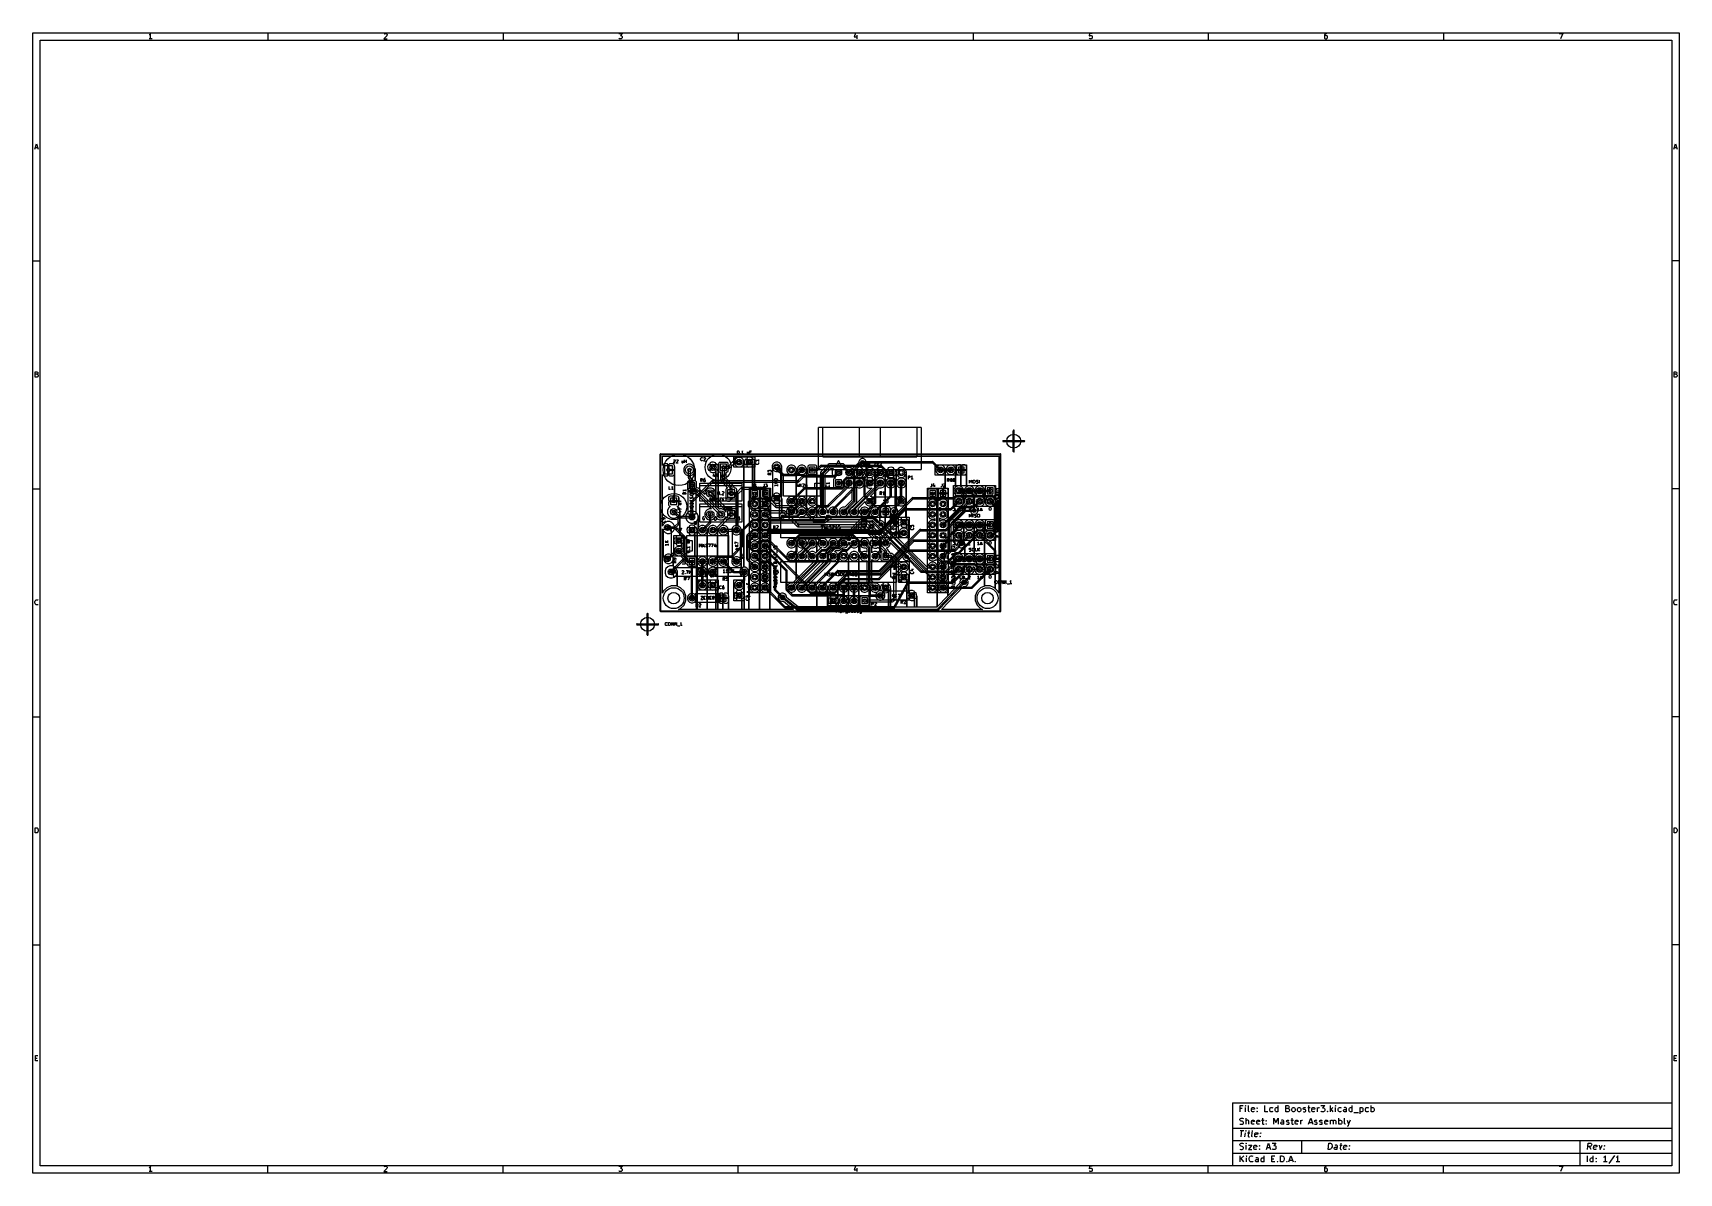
# Model space of a CAD drawing. Extents: x 10 to 410, y -287 to -10.
import ezdxf

# ---------------------------------------------------------------- set-up
doc = ezdxf.new("R2010")
doc.units = 0
doc.header["$MEASUREMENT"] = 0
doc.layers.add('Black', color=250, linetype='CONTINUOUS')
doc.layers.add('White', color=7, linetype='CONTINUOUS')

msp = doc.modelspace()

# ---------------------------------------------------------------- linework, layer by layer
at = {"layer": 'BLACK'}
for p, q in [((10.16, -10.16), (409.829, -10.16)), ((10.16, -286.842), (10.16, -10.16)), ((11.938, -11.938), (408.051, -11.938)), ((11.938, -285.064), (11.938, -11.938)), ((38.468, -10.595), (38.347, -10.656)), ((39.072, -11.563), (38.347, -11.563)), ((38.589, -10.475), (38.468, -10.595)), ((38.71, -10.293), (38.589, -10.475)), ((38.71, -11.563), (38.71, -10.293)), ((67.234, -10.16), (67.234, -11.938)), ((96.086, -10.837), (95.36, -11.563)), ((95.36, -11.563), (96.146, -11.563)), ((95.421, -10.414), (95.481, -10.354)), ((95.481, -10.354), (95.602, -10.293)), ((95.602, -10.293), (95.904, -10.293)), ((95.904, -10.293), (96.025, -10.354)), ((96.025, -10.354), (96.086, -10.414)), ((96.086, -10.414), (96.146, -10.535)), ((96.146, -10.656), (96.086, -10.837)), ((96.146, -10.535), (96.146, -10.656)), ((124.308, -10.16), (124.308, -11.938)), ((152.434, -10.293), (153.22, -10.293)), ((152.494, -11.503), (152.434, -11.442)), ((152.615, -11.563), (152.494, -11.503)), ((152.978, -11.563), (152.615, -11.563)), ((153.22, -10.293), (152.797, -10.777)), ((152.797, -10.777), (152.978, -10.777)), ((152.978, -10.777), (153.099, -10.837)), ((153.099, -11.503), (152.978, -11.563)), ((153.099, -10.837), (153.16, -10.898)), ((153.16, -11.442), (153.099, -11.503)), ((153.16, -10.898), (153.22, -11.019)), ((153.22, -11.321), (153.16, -11.442)), ((153.22, -11.019), (153.22, -11.321)), ((181.381, -10.16), (181.381, -11.938)), ((209.871, -10.233), (209.568, -11.14)), ((209.568, -11.14), (210.354, -11.14)), ((210.173, -10.716), (210.173, -11.563)), ((238.455, -10.16), (238.455, -11.938)), ((266.702, -10.293), (266.642, -10.898)), ((266.642, -10.898), (266.702, -10.837)), ((266.702, -11.503), (266.642, -11.442)), ((267.307, -10.293), (266.702, -10.293)), ((266.702, -10.837), (266.823, -10.777)), ((266.823, -11.563), (266.702, -11.503)), ((266.823, -10.777), (267.126, -10.777)), ((267.126, -11.563), (266.823, -11.563)), ((267.126, -10.777), (267.247, -10.837)), ((267.247, -11.503), (267.126, -11.563)), ((267.247, -10.837), (267.307, -10.898)), ((267.307, -11.442), (267.247, -11.503)), ((267.307, -10.898), (267.368, -11.019)), ((267.368, -11.321), (267.307, -11.442)), ((267.368, -11.019), (267.368, -11.321)), ((295.529, -10.16), (295.529, -11.938)), ((323.776, -10.595), (323.716, -10.837)), ((323.716, -10.837), (323.716, -11.321)), ((323.776, -10.898), (323.716, -11.019)), ((323.716, -11.321), (323.776, -11.442)), ((323.897, -10.414), (323.776, -10.595)), ((323.837, -10.837), (323.776, -10.898)), ((323.776, -11.442), (323.837, -11.503)), ((323.958, -10.777), (323.837, -10.837)), ((323.837, -11.503), (323.958, -11.563)), ((323.958, -10.354), (323.897, -10.414)), ((324.079, -10.293), (323.958, -10.354)), ((324.2, -10.777), (323.958, -10.777)), ((323.958, -11.563), (324.2, -11.563)), ((324.321, -10.293), (324.079, -10.293)), ((324.321, -10.837), (324.2, -10.777)), ((324.2, -11.563), (324.321, -11.503)), ((324.381, -10.898), (324.321, -10.837)), ((324.321, -11.503), (324.381, -11.442)), ((324.441, -11.019), (324.381, -10.898)), ((324.381, -11.442), (324.441, -11.321)), ((324.441, -11.321), (324.441, -11.019)), ((352.603, -10.16), (352.603, -11.938)), ((380.729, -10.293), (381.576, -10.293)), ((381.576, -10.293), (381.031, -11.563)), ((408.051, -11.938), (408.051, -285.064)), ((409.829, -10.16), (409.829, -286.842)), ((10.626, -38.335), (11.049, -37.065)), ((10.747, -37.972), (11.351, -37.972)), ((11.049, -37.065), (11.472, -38.335)), ((408.517, -38.335), (408.94, -37.065)), ((408.638, -37.972), (409.242, -37.972)), ((408.94, -37.065), (409.363, -38.335)), ((10.16, -65.481), (11.938, -65.481)), ((409.829, -65.481), (408.051, -65.481)), ((10.716, -93.656), (10.716, -92.386)), ((10.716, -92.386), (11.14, -92.386)), ((11.14, -92.991), (10.716, -92.991)), ((11.2, -93.656), (10.716, -93.656)), ((11.14, -92.386), (11.261, -92.446)), ((11.261, -92.93), (11.14, -92.991)), ((11.14, -92.991), (11.321, -93.051)), ((11.321, -93.595), (11.2, -93.656)), ((11.261, -92.446), (11.321, -92.507)), ((11.321, -92.87), (11.261, -92.93)), ((11.321, -92.507), (11.382, -92.628)), ((11.382, -92.749), (11.321, -92.87)), ((11.321, -93.051), (11.382, -93.112)), ((11.382, -93.535), (11.321, -93.595)), ((11.382, -92.628), (11.382, -92.749)), ((11.382, -93.112), (11.442, -93.233)), ((11.442, -93.414), (11.382, -93.535)), ((11.442, -93.233), (11.442, -93.414)), ((408.607, -93.656), (408.607, -92.386)), ((408.607, -92.386), (409.031, -92.386)), ((409.031, -92.991), (408.607, -92.991)), ((409.091, -93.656), (408.607, -93.656)), ((409.031, -92.386), (409.152, -92.446)), ((409.152, -92.93), (409.031, -92.991)), ((409.031, -92.991), (409.212, -93.051)), ((409.212, -93.595), (409.091, -93.656)), ((409.152, -92.446), (409.212, -92.507)), ((409.212, -92.87), (409.152, -92.93)), ((409.212, -92.507), (409.273, -92.628)), ((409.273, -92.749), (409.212, -92.87)), ((409.212, -93.051), (409.273, -93.112)), ((409.273, -93.535), (409.212, -93.595)), ((409.273, -92.628), (409.273, -92.749)), ((409.273, -93.112), (409.333, -93.233)), ((409.333, -93.414), (409.273, -93.535)), ((409.333, -93.233), (409.333, -93.414)), ((225.806, -105.918), (200.914, -105.918)), ((200.914, -115.951), (200.914, -105.918)), ((201.93, -113.03), (201.93, -105.918)), ((210.82, -113.03), (210.82, -105.918)), ((215.9, -105.918), (215.9, -113.03)), ((224.79, -105.918), (224.79, -113.03)), ((225.806, -105.918), (225.806, -116.078)), ((248.158, -111.76), (248.158, -106.68)), ((248.285, -106.68), (248.285, -111.76)), ((248.285, -106.68), (248.285, -111.76)), ((248.285, -106.68), (248.285, -111.76)), ((248.285, -106.68), (248.285, -111.76)), ((248.285, -106.68), (248.285, -111.76)), ((248.285, -106.68), (248.285, -111.76)), ((248.285, -106.68), (248.285, -111.76)), ((248.412, -111.76), (248.412, -106.68)), ((181.184, -111.853), (181.219, -111.71)), ((181.184, -112.032), (181.184, -111.853)), ((181.219, -111.71), (181.255, -111.639)), ((181.255, -111.639), (181.291, -111.603)), ((181.291, -111.603), (181.362, -111.568)), ((181.362, -111.568), (181.434, -111.568)), ((181.434, -111.568), (181.505, -111.603)), ((181.505, -111.603), (181.541, -111.639)), ((181.541, -111.639), (181.576, -111.71)), ((181.576, -111.71), (181.612, -111.853)), ((181.612, -111.853), (181.612, -112.032)), ((182.326, -111.746), (182.255, -111.782)), ((182.398, -111.675), (182.326, -111.746)), ((182.469, -111.568), (182.398, -111.675)), ((182.469, -112.318), (182.469, -111.568)), ((183.576, -111.818), (183.576, -112.21)), ((183.898, -111.818), (183.898, -112.318)), ((184.255, -112.318), (184.255, -111.568)), ((184.255, -111.568), (184.612, -111.568)), ((245.745, -109.093), (250.825, -109.093)), ((245.745, -109.22), (250.825, -109.22)), ((245.745, -109.22), (250.825, -109.22)), ((245.745, -109.22), (250.825, -109.22)), ((245.745, -109.22), (250.825, -109.22)), ((245.745, -109.22), (250.825, -109.22)), ((245.745, -109.22), (250.825, -109.22)), ((245.745, -109.22), (250.825, -109.22)), ((245.745, -109.347), (250.825, -109.347)), ((162.485, -150.495), (162.485, -112.395)), ((162.56, -112.32), (245.11, -112.32)), ((162.56, -150.495), (162.56, -112.395)), ((162.56, -112.395), (245.11, -112.395)), ((162.56, -150.495), (162.56, -112.395)), ((162.56, -112.395), (245.11, -112.395)), ((162.56, -150.495), (162.56, -112.395)), ((162.56, -112.395), (245.11, -112.395)), ((162.56, -150.495), (162.56, -112.395)), ((162.56, -112.395), (245.11, -112.395)), ((162.56, -150.495), (162.56, -112.395)), ((162.56, -112.395), (245.11, -112.395)), ((162.56, -150.495), (162.56, -112.395)), ((162.56, -112.395), (245.11, -112.395)), ((162.56, -150.495), (162.56, -112.395)), ((162.56, -112.395), (245.11, -112.395)), ((162.56, -112.47), (245.11, -112.47)), ((162.635, -150.495), (162.635, -112.395)), ((163.016, -115.124), (163.016, -112.851)), ((163.016, -112.851), (244.654, -112.851)), ((163.016, -115.124), (163.016, -112.851)), ((163.016, -112.851), (244.654, -112.851)), ((163.082, -114.964), (163.016, -115.124)), ((163.082, -114.964), (163.016, -115.124)), ((163.225, -114.822), (163.082, -114.964)), ((163.225, -114.822), (163.082, -114.964)), ((163.412, -114.744), (163.225, -114.822)), ((163.412, -114.744), (163.225, -114.822)), ((164.211, -114.744), (163.412, -114.744)), ((164.211, -114.744), (163.412, -114.744)), ((163.512, -115.252), (163.512, -117.157)), ((165.417, -115.252), (163.512, -115.252)), ((163.512, -115.252), (163.512, -117.157)), ((165.417, -115.252), (163.512, -115.252)), ((163.512, -115.252), (163.512, -117.157)), ((165.417, -115.252), (163.512, -115.252)), ((164.338, -114.871), (164.211, -114.744)), ((164.338, -114.871), (164.211, -114.744)), ((164.338, -115.951), (164.338, -114.871)), ((164.338, -115.951), (164.338, -114.871)), ((164.719, -114.744), (164.592, -114.871)), ((164.719, -114.744), (164.592, -114.871)), ((164.592, -114.871), (164.592, -116.078)), ((164.592, -114.871), (164.592, -116.078)), ((165.518, -114.744), (164.719, -114.744)), ((165.518, -114.744), (164.719, -114.744)), ((165.417, -117.157), (165.417, -115.252)), ((165.417, -117.157), (165.417, -115.252)), ((165.417, -117.157), (165.417, -115.252)), ((165.705, -114.822), (165.518, -114.744)), ((165.705, -114.822), (165.518, -114.744)), ((166.063, -114.048), (165.634, -114.477)), ((165.634, -114.477), (166.098, -114.477)), ((165.67, -113.798), (165.705, -113.762)), ((165.705, -113.762), (165.777, -113.727)), ((165.848, -114.964), (165.705, -114.822)), ((165.848, -114.964), (165.705, -114.822)), ((165.777, -113.727), (165.955, -113.727)), ((165.925, -115.151), (165.848, -114.964)), ((165.925, -115.151), (165.848, -114.964)), ((165.926, -115.353), (165.925, -115.151)), ((165.926, -115.353), (165.925, -115.151)), ((165.925, -115.951), (165.926, -115.353)), ((165.925, -115.951), (165.926, -115.353)), ((165.926, -117.057), (165.926, -115.353)), ((165.926, -115.353), (165.926, -117.057)), ((165.926, -117.057), (165.926, -115.353)), ((165.926, -115.353), (165.926, -117.057)), ((165.955, -113.727), (166.027, -113.762)), ((166.027, -113.762), (166.063, -113.798)), ((166.063, -113.798), (166.098, -113.869)), ((166.098, -113.941), (166.063, -114.048)), ((166.098, -113.869), (166.098, -113.941)), ((166.777, -114.048), (166.348, -114.477)), ((166.348, -114.477), (166.813, -114.477)), ((166.384, -113.798), (166.42, -113.762)), ((166.42, -113.762), (166.491, -113.727)), ((166.491, -113.727), (166.67, -113.727)), ((166.67, -113.727), (166.741, -113.762)), ((166.741, -113.762), (166.777, -113.798)), ((166.777, -113.798), (166.813, -113.869)), ((166.813, -113.941), (166.777, -114.048)), ((166.813, -113.869), (166.813, -113.941)), ((167.705, -113.977), (167.705, -114.369)), ((167.705, -114.369), (167.741, -114.441)), ((167.741, -114.441), (167.813, -114.477)), ((167.813, -114.477), (167.92, -114.477)), ((167.92, -114.477), (167.991, -114.441)), ((167.991, -114.441), (168.027, -114.405)), ((168.027, -113.977), (168.027, -114.477)), ((168.372, -115.42), (168.161, -115.928)), ((168.372, -115.42), (168.161, -115.928)), ((168.762, -115.031), (168.372, -115.42)), ((168.762, -115.031), (168.372, -115.42)), ((168.384, -114.477), (168.384, -113.727)), ((168.384, -114.084), (168.813, -114.084)), ((169.271, -114.82), (168.762, -115.031)), ((169.271, -114.82), (168.762, -115.031)), ((168.813, -114.477), (168.813, -113.727)), ((169.822, -114.821), (169.271, -114.82)), ((169.822, -114.821), (169.271, -114.82)), ((170.33, -115.032), (169.822, -114.821)), ((170.33, -115.032), (169.822, -114.821)), ((170.719, -115.422), (170.33, -115.032)), ((170.719, -115.422), (170.33, -115.032)), ((170.93, -115.931), (170.719, -115.422)), ((170.93, -115.931), (170.719, -115.422)), ((172.258, -113.54), (172.293, -113.397)), ((172.258, -113.647), (172.258, -113.54)), ((172.293, -113.79), (172.258, -113.647)), ((172.293, -113.397), (172.329, -113.326)), ((172.329, -113.861), (172.293, -113.79)), ((172.329, -113.326), (172.401, -113.254)), ((172.401, -113.933), (172.329, -113.861)), ((172.401, -113.254), (172.508, -113.219)), ((172.508, -113.969), (172.401, -113.933)), ((172.508, -113.219), (172.579, -113.219)), ((172.579, -113.969), (172.508, -113.969)), ((172.579, -113.219), (172.686, -113.254)), ((172.686, -113.933), (172.579, -113.969)), ((172.686, -113.254), (172.722, -113.29)), ((172.722, -113.897), (172.686, -113.933)), ((173.401, -113.54), (172.972, -113.969)), ((172.972, -113.969), (173.436, -113.969)), ((173.008, -113.29), (173.043, -113.254)), ((173.043, -113.254), (173.115, -113.219)), ((173.115, -113.219), (173.293, -113.219)), ((173.293, -113.219), (173.365, -113.254)), ((173.365, -113.254), (173.401, -113.29)), ((173.401, -113.29), (173.436, -113.361)), ((173.436, -113.433), (173.401, -113.54)), ((173.436, -113.361), (173.436, -113.433)), ((174.143, -114.915), (173.977, -115.393)), ((174.143, -114.915), (173.977, -115.393)), ((173.977, -115.393), (174.007, -115.897)), ((173.977, -115.393), (174.007, -115.897)), ((174.007, -115.897), (174.143, -116.225)), ((174.007, -115.897), (174.143, -116.225)), ((174.349, -114.839), (174.143, -114.915)), ((174.349, -114.839), (174.143, -114.915)), ((175.08, -115.57), (174.349, -114.839)), ((175.08, -115.57), (174.349, -114.839)), ((174.349, -116.301), (175.08, -115.57)), ((174.349, -116.301), (175.08, -115.57)), ((174.605, -114.453), (174.529, -114.659)), ((174.605, -114.453), (174.529, -114.659)), ((174.529, -114.659), (175.26, -115.39)), ((174.529, -114.659), (175.26, -115.39)), ((174.933, -114.317), (174.605, -114.453)), ((174.933, -114.317), (174.605, -114.453)), ((175.437, -114.287), (174.933, -114.317)), ((175.437, -114.287), (174.933, -114.317)), ((175.08, -115.929), (175.08, -115.57)), ((175.08, -115.57), (175.08, -115.929)), ((175.08, -115.929), (175.08, -115.57)), ((175.08, -115.57), (175.08, -115.929)), ((175.26, -115.75), (175.08, -115.929)), ((175.26, -115.75), (175.08, -115.929)), ((175.26, -115.39), (175.991, -114.659)), ((175.26, -115.39), (175.991, -114.659)), ((175.991, -116.481), (175.26, -115.75)), ((175.991, -116.481), (175.26, -115.75)), ((175.915, -114.453), (175.437, -114.287)), ((175.915, -114.453), (175.437, -114.287)), ((175.991, -115.018), (175.44, -115.57)), ((175.991, -115.018), (175.44, -115.57)), ((175.44, -115.57), (176.171, -116.301)), ((175.44, -115.57), (176.171, -116.301)), ((175.991, -114.659), (175.915, -114.453)), ((175.991, -114.659), (175.915, -114.453)), ((175.991, -115.018), (175.991, -114.659)), ((175.991, -114.659), (175.991, -115.018)), ((175.991, -115.018), (175.991, -114.659)), ((175.991, -114.659), (175.991, -115.018)), ((176.171, -114.839), (175.991, -115.018)), ((176.171, -114.839), (175.991, -115.018)), ((176.377, -114.915), (176.171, -114.839)), ((176.377, -114.915), (176.171, -114.839)), ((176.513, -115.243), (176.377, -114.915)), ((176.513, -115.243), (176.377, -114.915)), ((176.377, -116.225), (176.543, -115.747)), ((176.377, -116.225), (176.543, -115.747)), ((176.543, -115.747), (176.513, -115.243)), ((176.543, -115.747), (176.513, -115.243)), ((176.543, -125.408), (176.543, -115.747)), ((176.543, -115.747), (176.543, -125.408)), ((176.543, -125.408), (176.543, -115.747)), ((176.543, -115.747), (176.543, -125.408)), ((176.672, -114.563), (176.606, -114.722)), ((176.672, -114.563), (176.606, -114.722)), ((176.606, -114.722), (176.606, -114.894)), ((176.606, -114.722), (176.606, -114.894)), ((176.606, -114.894), (176.606, -116.418)), ((176.606, -114.894), (176.606, -116.418)), ((176.794, -114.442), (176.672, -114.563)), ((176.794, -114.442), (176.672, -114.563)), ((176.952, -114.376), (176.794, -114.442)), ((176.952, -114.376), (176.794, -114.442)), ((178.476, -114.376), (176.952, -114.376)), ((178.476, -114.376), (176.952, -114.376)), ((178.562, -114.808), (177.038, -114.808)), ((177.038, -114.808), (177.038, -116.332)), ((178.562, -114.808), (177.038, -114.808)), ((177.038, -114.808), (177.038, -116.332)), ((178.562, -114.808), (177.038, -114.808)), ((177.038, -114.808), (177.038, -116.332)), ((177.546, -118.567), (177.546, -115.57)), ((178.054, -118.567), (178.054, -115.57)), ((178.648, -114.376), (178.476, -114.376)), ((178.648, -114.376), (178.476, -114.376)), ((178.562, -116.332), (178.562, -114.808)), ((178.562, -116.332), (178.562, -114.808)), ((178.562, -116.332), (178.562, -114.808)), ((178.807, -114.442), (178.648, -114.376)), ((178.807, -114.442), (178.648, -114.376)), ((178.784, -115.588), (179.356, -115.588)), ((178.928, -114.564), (178.807, -114.442)), ((178.928, -114.564), (178.807, -114.442)), ((178.994, -114.722), (178.928, -114.564)), ((178.994, -114.722), (178.928, -114.564)), ((178.994, -116.246), (178.994, -114.722)), ((178.994, -116.246), (178.994, -114.722)), ((179.07, -115.874), (179.07, -115.302)), ((180.34, -115.57), (180.34, -113.03)), ((180.34, -113.665), (180.975, -113.03)), ((185.42, -115.57), (180.34, -115.57)), ((180.391, -113.03), (185.42, -113.03)), ((180.652, -113.659), (180.48, -114.074)), ((180.652, -113.659), (180.48, -114.074)), ((180.48, -114.074), (180.48, -114.524)), ((180.48, -114.074), (180.48, -114.524)), ((180.48, -114.524), (180.651, -114.939)), ((180.48, -114.524), (180.651, -114.939)), ((180.651, -114.939), (180.969, -115.258)), ((180.651, -114.939), (180.969, -115.258)), ((180.971, -113.341), (180.652, -113.659)), ((180.971, -113.341), (180.652, -113.659)), ((180.969, -115.258), (181.384, -115.43)), ((180.969, -115.258), (181.384, -115.43)), ((181.386, -113.17), (180.971, -113.341)), ((181.386, -113.17), (180.971, -113.341)), ((181.219, -112.175), (181.184, -112.032)), ((181.255, -112.246), (181.219, -112.175)), ((181.291, -112.282), (181.255, -112.246)), ((181.362, -112.318), (181.291, -112.282)), ((181.434, -112.318), (181.362, -112.318)), ((181.384, -115.43), (181.834, -115.43)), ((181.384, -115.43), (181.834, -115.43)), ((181.836, -113.17), (181.386, -113.17)), ((181.836, -113.17), (181.386, -113.17)), ((181.505, -112.282), (181.434, -112.318)), ((181.541, -112.246), (181.505, -112.282)), ((181.576, -112.175), (181.541, -112.246)), ((181.612, -112.032), (181.576, -112.175)), ((181.834, -115.43), (182.249, -115.259)), ((181.834, -115.43), (182.249, -115.259)), ((182.251, -113.342), (181.836, -113.17)), ((182.251, -113.342), (181.836, -113.17)), ((181.898, -112.282), (181.934, -112.246)), ((181.934, -112.318), (181.898, -112.282)), ((181.934, -112.246), (181.969, -112.282)), ((181.934, -112.246), (181.934, -112.318)), ((181.969, -112.282), (181.934, -112.318)), ((182.249, -115.259), (182.568, -114.941)), ((182.249, -115.259), (182.568, -114.941)), ((182.569, -113.661), (182.251, -113.342)), ((182.569, -113.661), (182.251, -113.342)), ((182.684, -112.318), (182.255, -112.318)), ((182.568, -114.941), (182.74, -114.526)), ((182.568, -114.941), (182.74, -114.526)), ((182.74, -114.076), (182.569, -113.661)), ((182.74, -114.076), (182.569, -113.661)), ((182.74, -139.84), (182.74, -114.076)), ((182.74, -114.526), (182.74, -114.076)), ((182.74, -114.076), (182.74, -139.84)), ((182.74, -139.84), (182.74, -114.076)), ((182.74, -114.526), (182.74, -114.076)), ((182.74, -114.076), (182.74, -139.84)), ((183.085, -113.684), (182.931, -114.138)), ((183.085, -113.684), (182.931, -114.138)), ((182.931, -114.138), (182.961, -114.617)), ((182.931, -114.138), (182.961, -114.617)), ((182.961, -114.617), (183.085, -114.916)), ((182.961, -114.617), (183.085, -114.916)), ((183.285, -113.615), (183.085, -113.684)), ((183.285, -113.615), (183.085, -113.684)), ((183.085, -114.916), (183.285, -114.985)), ((183.085, -114.916), (183.285, -114.985)), ((183.97, -114.3), (183.285, -113.615)), ((183.97, -114.3), (183.285, -113.615)), ((183.285, -114.985), (183.97, -114.3)), ((183.285, -114.985), (183.97, -114.3)), ((183.534, -113.235), (183.465, -113.435)), ((183.534, -113.235), (183.465, -113.435)), ((183.465, -113.435), (184.15, -114.12)), ((183.465, -113.435), (184.15, -114.12)), ((183.97, -114.659), (183.465, -115.165)), ((183.97, -114.659), (183.465, -115.165)), ((183.465, -115.165), (183.534, -115.365)), ((183.465, -115.165), (183.534, -115.365)), ((183.833, -113.111), (183.534, -113.235)), ((183.833, -113.111), (183.534, -113.235)), ((183.534, -115.365), (183.988, -115.519)), ((183.534, -115.365), (183.988, -115.519)), ((183.576, -112.21), (183.612, -112.282)), ((183.612, -112.282), (183.684, -112.318)), ((183.684, -112.318), (183.791, -112.318)), ((183.791, -112.318), (183.862, -112.282)), ((184.312, -113.081), (183.833, -113.111)), ((184.312, -113.081), (183.833, -113.111)), ((183.862, -112.282), (183.898, -112.246)), ((183.97, -114.659), (183.97, -114.3)), ((183.97, -114.3), (183.97, -114.659)), ((183.97, -114.659), (183.97, -114.3)), ((183.97, -114.3), (183.97, -114.659)), ((184.15, -114.48), (183.97, -114.659)), ((184.15, -114.48), (183.97, -114.659)), ((183.988, -115.519), (184.467, -115.489)), ((183.988, -115.519), (184.467, -115.489)), ((184.15, -114.12), (184.835, -113.435)), ((184.15, -114.12), (184.835, -113.435)), ((184.835, -115.165), (184.15, -114.48)), ((184.835, -115.165), (184.15, -114.48)), ((184.505, -111.925), (184.255, -111.925)), ((184.766, -113.235), (184.312, -113.081)), ((184.766, -113.235), (184.312, -113.081)), ((184.835, -113.795), (184.33, -114.3)), ((184.835, -113.795), (184.33, -114.3)), ((184.33, -114.3), (185.015, -114.985)), ((184.33, -114.3), (185.015, -114.985)), ((184.467, -115.489), (184.766, -115.365)), ((184.467, -115.489), (184.766, -115.365)), ((184.835, -113.435), (184.766, -113.235)), ((184.835, -113.435), (184.766, -113.235)), ((184.766, -115.365), (184.835, -115.165)), ((184.766, -115.365), (184.835, -115.165)), ((184.835, -113.795), (184.835, -113.435)), ((184.835, -113.435), (184.835, -113.795)), ((184.835, -113.795), (184.835, -113.435)), ((184.835, -113.435), (184.835, -113.795)), ((185.015, -113.615), (184.835, -113.795)), ((185.015, -113.615), (184.835, -113.795)), ((184.835, -120.79), (184.835, -115.165)), ((184.835, -115.165), (184.835, -120.79)), ((184.835, -120.79), (184.835, -115.165)), ((184.835, -115.165), (184.835, -120.79)), ((185.215, -113.684), (185.015, -113.615)), ((185.215, -113.684), (185.015, -113.615)), ((185.015, -114.985), (185.215, -114.916)), ((185.015, -114.985), (185.215, -114.916)), ((185.339, -113.983), (185.215, -113.684)), ((185.339, -113.983), (185.215, -113.684)), ((185.215, -114.916), (185.369, -114.462)), ((185.215, -114.916), (185.369, -114.462)), ((185.369, -114.462), (185.339, -113.983)), ((185.369, -114.462), (185.339, -113.983)), ((185.369, -120.79), (185.369, -114.462)), ((185.369, -114.462), (185.369, -120.79)), ((185.369, -120.79), (185.369, -114.462)), ((185.369, -114.462), (185.369, -120.79)), ((185.42, -113.03), (185.42, -115.57)), ((186.359, -113.925), (185.609, -113.925)), ((185.609, -113.925), (185.716, -113.996)), ((185.609, -114.568), (185.644, -114.461)), ((185.609, -114.639), (185.609, -114.568)), ((185.644, -114.746), (185.609, -114.639)), ((185.644, -114.461), (185.68, -114.425)), ((185.716, -114.818), (185.644, -114.746)), ((185.716, -113.996), (185.787, -114.068)), ((185.787, -114.854), (185.716, -114.818)), ((185.787, -114.068), (185.823, -114.139)), ((185.93, -114.889), (185.787, -114.854)), ((186.037, -114.889), (185.93, -114.889)), ((186.18, -114.854), (186.037, -114.889)), ((186.251, -114.818), (186.18, -114.854)), ((186.323, -114.746), (186.251, -114.818)), ((186.287, -114.425), (186.323, -114.461)), ((186.323, -114.461), (186.359, -114.568)), ((186.359, -114.639), (186.323, -114.746)), ((186.359, -113.711), (186.359, -114.139)), ((186.359, -114.568), (186.359, -114.639)), ((189.796, -114.802), (189.624, -115.217)), ((189.796, -114.802), (189.624, -115.217)), ((189.624, -115.217), (189.624, -115.667)), ((189.624, -115.217), (189.624, -115.667)), ((189.624, -115.667), (189.795, -116.082)), ((189.624, -115.667), (189.795, -116.082)), ((190.115, -114.484), (189.796, -114.802)), ((190.115, -114.484), (189.796, -114.802)), ((190.53, -114.313), (190.115, -114.484)), ((190.53, -114.313), (190.115, -114.484)), ((190.98, -114.313), (190.53, -114.313)), ((190.98, -114.313), (190.53, -114.313)), ((190.754, -115.443), (190.754, -115.951)), ((191.395, -114.485), (190.98, -114.313)), ((191.395, -114.485), (190.98, -114.313)), ((191.713, -114.804), (191.395, -114.485)), ((191.713, -114.804), (191.395, -114.485)), ((191.712, -116.084), (191.884, -115.669)), ((191.712, -116.084), (191.884, -115.669)), ((191.884, -115.219), (191.713, -114.804)), ((191.884, -115.219), (191.713, -114.804)), ((191.884, -122.606), (191.884, -115.219)), ((191.884, -115.669), (191.884, -115.219)), ((191.884, -115.219), (191.884, -122.606)), ((191.884, -122.606), (191.884, -115.219)), ((191.884, -115.669), (191.884, -115.219)), ((191.884, -115.219), (191.884, -122.606)), ((193.352, -115.564), (193.18, -115.979)), ((193.352, -115.564), (193.18, -115.979)), ((193.671, -115.246), (193.352, -115.564)), ((193.671, -115.246), (193.352, -115.564)), ((194.086, -115.075), (193.671, -115.246)), ((194.086, -115.075), (193.671, -115.246)), ((194.536, -115.075), (194.086, -115.075)), ((194.536, -115.075), (194.086, -115.075)), ((194.951, -115.247), (194.536, -115.075)), ((194.951, -115.247), (194.536, -115.075)), ((195.269, -115.566), (194.951, -115.247)), ((195.269, -115.566), (194.951, -115.247)), ((195.44, -115.981), (195.269, -115.566)), ((195.44, -115.981), (195.269, -115.566)), ((195.892, -115.564), (195.72, -115.979)), ((195.892, -115.564), (195.72, -115.979)), ((196.211, -115.246), (195.892, -115.564)), ((196.211, -115.246), (195.892, -115.564)), ((196.626, -115.075), (196.211, -115.246)), ((196.626, -115.075), (196.211, -115.246)), ((197.076, -115.075), (196.626, -115.075)), ((197.076, -115.075), (196.626, -115.075)), ((197.491, -115.247), (197.076, -115.075)), ((197.491, -115.247), (197.076, -115.075)), ((197.809, -115.566), (197.491, -115.247)), ((197.809, -115.566), (197.491, -115.247)), ((197.98, -115.981), (197.809, -115.566)), ((197.98, -115.981), (197.809, -115.566)), ((198.326, -115.262), (198.26, -115.42)), ((198.326, -115.262), (198.26, -115.42)), ((198.26, -115.42), (198.26, -115.592)), ((198.26, -115.42), (198.26, -115.592)), ((198.26, -115.592), (198.26, -116.989)), ((198.26, -115.592), (198.26, -116.989)), ((198.447, -115.14), (198.326, -115.262)), ((198.447, -115.14), (198.326, -115.262)), ((198.606, -115.075), (198.447, -115.14)), ((198.606, -115.075), (198.447, -115.14)), ((200.003, -115.075), (198.606, -115.075)), ((200.003, -115.075), (198.606, -115.075)), ((200.088, -115.506), (198.691, -115.506)), ((198.691, -115.506), (198.691, -116.903)), ((200.088, -115.506), (198.691, -115.506)), ((198.691, -115.506), (198.691, -116.903)), ((200.088, -115.506), (198.691, -115.506)), ((198.691, -115.506), (198.691, -116.903)), ((200.175, -115.075), (200.003, -115.075)), ((200.175, -115.075), (200.003, -115.075)), ((200.088, -116.903), (200.088, -115.506)), ((200.088, -116.903), (200.088, -115.506)), ((200.088, -116.903), (200.088, -115.506)), ((200.333, -115.141), (200.175, -115.075)), ((200.333, -115.141), (200.175, -115.075)), ((200.455, -115.262), (200.333, -115.141)), ((200.455, -115.262), (200.333, -115.141)), ((200.52, -115.421), (200.455, -115.262)), ((200.52, -115.421), (200.455, -115.262)), ((200.52, -116.818), (200.52, -115.421)), ((200.52, -116.818), (200.52, -115.421)), ((203.262, -114.865), (201.517, -116.609)), ((203.262, -114.865), (201.517, -116.609)), ((203.567, -115.17), (201.822, -116.915)), ((201.93, -113.03), (224.79, -113.03)), ((203.782, -115.385), (202.038, -117.13)), ((202.514, -117.264), (203.917, -115.862)), ((202.514, -117.264), (203.917, -115.862)), ((203.451, -114.738), (203.262, -114.865)), ((203.451, -114.738), (203.262, -114.865)), ((203.262, -114.865), (203.262, -114.865)), ((203.262, -114.865), (203.262, -114.865)), ((203.675, -114.694), (203.451, -114.738)), ((203.675, -114.694), (203.451, -114.738)), ((206.718, -114.694), (203.675, -114.694)), ((203.675, -114.694), (203.675, -114.694)), ((206.718, -114.694), (203.675, -114.694)), ((203.675, -114.694), (203.675, -114.694)), ((203.675, -115.125), (206.718, -115.125)), ((203.675, -115.43), (206.718, -115.43)), ((203.917, -115.862), (204.563, -115.862)), ((203.917, -115.862), (204.563, -115.862)), ((204.563, -115.862), (204.449, -115.976)), ((204.563, -115.862), (204.449, -115.976)), ((205.74, -113.919), (204.978, -115.189)), ((204.978, -115.189), (206.502, -115.189)), ((206.502, -115.189), (205.74, -113.919)), ((208.172, -116.948), (206.61, -115.385)), ((206.941, -114.738), (206.718, -114.694)), ((206.941, -114.738), (206.718, -114.694)), ((208.388, -116.732), (206.825, -115.17)), ((207.131, -114.865), (206.941, -114.738)), ((207.131, -114.865), (206.941, -114.738)), ((207.951, -115.684), (207.131, -114.865)), ((207.951, -115.684), (207.131, -114.865)), ((208.044, -115.646), (207.951, -115.684)), ((208.044, -115.646), (207.951, -115.684)), ((208.519, -115.646), (208.044, -115.646)), ((208.519, -115.646), (208.044, -115.646)), ((208.957, -115.829), (208.519, -115.646)), ((208.957, -115.829), (208.519, -115.646)), ((209.106, -115.978), (208.957, -115.829)), ((209.106, -115.978), (208.957, -115.829)), ((210.703, -114.381), (209.106, -115.978)), ((210.703, -114.381), (209.106, -115.978)), ((209.392, -116.303), (211.472, -114.223)), ((209.607, -116.519), (211.687, -114.439)), ((210.592, -114.81), (210.628, -114.667)), ((210.592, -114.917), (210.592, -114.81)), ((210.628, -115.06), (210.592, -114.917)), ((210.628, -114.667), (210.664, -114.596)), ((210.664, -115.131), (210.628, -115.06)), ((210.664, -114.596), (210.735, -114.524)), ((210.735, -115.203), (210.664, -115.131)), ((210.704, -114.156), (210.703, -114.381)), ((210.704, -114.156), (210.703, -114.381)), ((210.837, -113.834), (210.704, -114.156)), ((210.837, -113.834), (210.704, -114.156)), ((210.735, -114.524), (210.842, -114.489)), ((210.842, -115.239), (210.735, -115.203)), ((211.084, -113.587), (210.837, -113.834)), ((211.084, -113.587), (210.837, -113.834)), ((210.842, -114.489), (210.914, -114.489)), ((210.914, -115.239), (210.842, -115.239)), ((210.914, -114.489), (211.021, -114.524)), ((211.021, -115.203), (210.914, -115.239)), ((211.021, -114.524), (211.056, -114.56)), ((211.056, -115.167), (211.021, -115.203)), ((211.081, -115.656), (211.53, -115.207)), ((211.081, -115.656), (211.53, -115.207)), ((211.497, -115.829), (211.081, -115.656)), ((211.497, -115.829), (211.081, -115.656)), ((211.406, -113.454), (211.084, -113.587)), ((211.406, -113.454), (211.084, -113.587)), ((211.342, -114.739), (211.378, -114.596)), ((211.342, -114.989), (211.342, -114.739)), ((211.378, -115.131), (211.342, -114.989)), ((211.378, -114.596), (211.449, -114.524)), ((211.449, -115.203), (211.378, -115.131)), ((211.755, -113.455), (211.406, -113.454)), ((211.755, -113.455), (211.406, -113.454)), ((211.449, -114.524), (211.521, -114.489)), ((211.521, -115.239), (211.449, -115.203)), ((211.833, -116.165), (211.497, -115.829)), ((211.833, -116.165), (211.497, -115.829)), ((211.521, -114.489), (211.664, -114.489)), ((211.664, -115.239), (211.521, -115.239)), ((211.53, -115.207), (211.753, -115.207)), ((211.53, -115.207), (211.753, -115.207)), ((211.664, -114.489), (211.735, -114.524)), ((211.735, -115.203), (211.664, -115.239)), ((211.735, -114.524), (211.806, -114.596)), ((211.806, -115.131), (211.735, -115.203)), ((211.753, -115.207), (212.075, -115.074)), ((211.753, -115.207), (212.075, -115.074)), ((212.077, -113.588), (211.755, -113.455)), ((212.077, -113.588), (211.755, -113.455)), ((211.806, -114.596), (211.842, -114.739)), ((211.842, -114.989), (211.806, -115.131)), ((211.842, -114.739), (211.842, -114.989)), ((212.075, -115.074), (212.322, -114.828)), ((212.075, -115.074), (212.322, -114.828)), ((212.323, -113.835), (212.077, -113.588)), ((212.323, -113.835), (212.077, -113.588)), ((212.164, -115.239), (212.164, -114.489)), ((212.164, -114.489), (212.592, -115.239)), ((212.322, -114.828), (212.456, -114.506)), ((212.322, -114.828), (212.456, -114.506)), ((212.456, -114.157), (212.323, -113.835)), ((212.456, -114.157), (212.323, -113.835)), ((212.456, -116.055), (212.456, -114.157)), ((212.456, -114.506), (212.456, -114.157)), ((212.456, -114.157), (212.456, -116.055)), ((212.456, -116.055), (212.456, -114.157)), ((212.456, -114.506), (212.456, -114.157)), ((212.456, -114.157), (212.456, -116.055)), ((212.685, -115.827), (212.456, -116.055)), ((212.685, -115.827), (212.456, -116.055)), ((212.592, -115.239), (212.592, -114.489)), ((213.124, -115.646), (212.685, -115.827)), ((213.124, -115.646), (212.685, -115.827)), ((212.949, -115.239), (212.949, -114.489)), ((212.949, -114.489), (213.378, -115.239)), ((213.599, -115.646), (213.124, -115.646)), ((213.599, -115.646), (213.124, -115.646)), ((213.378, -115.239), (213.378, -114.489)), ((213.556, -115.31), (214.128, -115.31)), ((214.037, -115.829), (213.599, -115.646)), ((214.037, -115.829), (213.599, -115.646)), ((214.373, -116.165), (214.037, -115.829)), ((214.373, -116.165), (214.037, -115.829)), ((214.235, -114.489), (214.735, -114.489)), ((214.735, -114.489), (214.414, -115.239)), ((215.225, -115.827), (214.889, -116.163)), ((215.225, -115.827), (214.889, -116.163)), ((214.949, -114.489), (215.449, -115.239)), ((215.449, -114.489), (214.949, -115.239)), ((215.664, -115.646), (215.225, -115.827)), ((215.664, -115.646), (215.225, -115.827)), ((216.092, -114.81), (215.664, -115.239)), ((215.664, -115.239), (216.128, -115.239)), ((216.139, -115.646), (215.664, -115.646)), ((216.139, -115.646), (215.664, -115.646)), ((215.699, -114.56), (215.735, -114.524)), ((215.735, -114.524), (215.806, -114.489)), ((215.806, -114.489), (215.985, -114.489)), ((215.985, -114.489), (216.056, -114.524)), ((216.056, -114.524), (216.092, -114.56)), ((216.092, -114.56), (216.128, -114.631)), ((216.128, -114.703), (216.092, -114.81)), ((216.128, -114.631), (216.128, -114.703)), ((216.577, -115.829), (216.139, -115.646)), ((216.577, -115.829), (216.139, -115.646)), ((216.913, -116.165), (216.577, -115.829)), ((216.913, -116.165), (216.577, -115.829)), ((217.785, -115.723), (217.709, -115.929)), ((217.785, -115.723), (217.709, -115.929)), ((218.113, -115.587), (217.785, -115.723)), ((218.113, -115.587), (217.785, -115.723)), ((218.617, -115.557), (218.113, -115.587)), ((218.617, -115.557), (218.113, -115.587)), ((219.095, -115.723), (218.617, -115.557)), ((219.095, -115.723), (218.617, -115.557)), ((219.171, -115.929), (219.095, -115.723)), ((219.171, -115.929), (219.095, -115.723)), ((220.305, -115.827), (219.969, -116.163)), ((220.305, -115.827), (219.969, -116.163)), ((220.744, -115.646), (220.305, -115.827)), ((220.744, -115.646), (220.305, -115.827)), ((221.219, -115.646), (220.744, -115.646)), ((221.219, -115.646), (220.744, -115.646)), ((221.657, -115.829), (221.219, -115.646)), ((221.657, -115.829), (221.219, -115.646)), ((221.993, -116.165), (221.657, -115.829)), ((221.993, -116.165), (221.657, -115.829)), ((229.235, -117.475), (229.235, -114.935)), ((229.235, -114.935), (236.855, -114.935)), ((229.547, -115.564), (229.375, -115.979)), ((229.547, -115.564), (229.375, -115.979)), ((229.866, -115.246), (229.547, -115.564)), ((229.866, -115.246), (229.547, -115.564)), ((230.281, -115.075), (229.866, -115.246)), ((230.281, -115.075), (229.866, -115.246)), ((230.731, -115.075), (230.281, -115.075)), ((230.731, -115.075), (230.281, -115.075)), ((231.146, -115.247), (230.731, -115.075)), ((231.146, -115.247), (230.731, -115.075)), ((231.464, -115.566), (231.146, -115.247)), ((231.464, -115.566), (231.146, -115.247)), ((231.635, -115.981), (231.464, -115.566)), ((231.635, -115.981), (231.464, -115.566)), ((232.087, -115.564), (231.915, -115.979)), ((232.087, -115.564), (231.915, -115.979)), ((232.406, -115.246), (232.087, -115.564)), ((232.406, -115.246), (232.087, -115.564)), ((232.821, -115.075), (232.406, -115.246)), ((232.821, -115.075), (232.406, -115.246)), ((233.271, -115.075), (232.821, -115.075)), ((233.271, -115.075), (232.821, -115.075)), ((233.686, -115.247), (233.271, -115.075)), ((233.686, -115.247), (233.271, -115.075)), ((234.004, -115.566), (233.686, -115.247)), ((234.004, -115.566), (233.686, -115.247)), ((234.175, -115.981), (234.004, -115.566)), ((234.175, -115.981), (234.004, -115.566)), ((234.315, -117.475), (234.315, -114.935)), ((234.379, -115.405), (234.378, -115.607)), ((234.379, -115.405), (234.378, -115.607)), ((234.378, -115.607), (234.379, -115.951)), ((234.378, -115.607), (234.379, -115.951)), ((234.456, -115.218), (234.379, -115.405)), ((234.456, -115.218), (234.379, -115.405)), ((234.599, -115.076), (234.456, -115.218)), ((234.599, -115.076), (234.456, -115.218)), ((234.786, -114.998), (234.599, -115.076)), ((234.786, -114.998), (234.599, -115.076)), ((235.331, -114.998), (234.786, -114.998)), ((235.331, -114.998), (234.786, -114.998)), ((236.283, -115.506), (234.886, -115.506)), ((234.886, -115.506), (234.886, -116.903)), ((236.283, -115.506), (234.886, -115.506)), ((234.886, -115.506), (234.886, -116.903)), ((236.283, -115.506), (234.886, -115.506)), ((234.886, -115.506), (234.886, -116.903)), ((235.458, -115.125), (235.331, -114.998)), ((235.458, -115.125), (235.331, -114.998)), ((235.458, -116.078), (235.458, -115.125)), ((235.458, -116.078), (235.458, -115.125)), ((235.839, -114.998), (235.712, -115.125)), ((235.839, -114.998), (235.712, -115.125)), ((235.712, -115.125), (235.712, -116.078)), ((235.712, -115.125), (235.712, -116.078)), ((236.384, -114.998), (235.839, -114.998)), ((236.384, -114.998), (235.839, -114.998)), ((236.283, -116.903), (236.283, -115.506)), ((236.283, -116.903), (236.283, -115.506)), ((236.283, -116.903), (236.283, -115.506)), ((236.571, -115.076), (236.384, -114.998)), ((236.571, -115.076), (236.384, -114.998)), ((236.714, -115.218), (236.571, -115.076)), ((236.714, -115.218), (236.571, -115.076)), ((236.791, -115.405), (236.714, -115.218)), ((236.791, -115.405), (236.714, -115.218)), ((236.792, -115.607), (236.791, -115.405)), ((236.792, -115.607), (236.791, -115.405)), ((236.791, -115.951), (236.792, -115.607)), ((236.791, -115.951), (236.792, -115.607)), ((236.792, -116.803), (236.792, -115.607)), ((236.792, -115.607), (236.792, -116.803)), ((236.792, -116.803), (236.792, -115.607)), ((236.792, -115.607), (236.792, -116.803)), ((236.855, -114.935), (236.855, -117.475)), ((244.654, -112.851), (244.654, -146.119)), ((244.654, -112.851), (244.654, -146.119)), ((245.035, -150.495), (245.035, -112.395)), ((245.11, -112.395), (245.11, -150.495)), ((245.11, -112.395), (245.11, -150.495)), ((245.11, -112.395), (245.11, -150.495)), ((245.11, -112.395), (245.11, -150.495)), ((245.11, -112.395), (245.11, -150.495)), ((245.11, -112.395), (245.11, -150.495)), ((245.11, -112.395), (245.11, -150.495)), ((245.185, -150.495), (245.185, -112.395)), ((163.016, -129.856), (163.016, -117.286)), ((163.016, -117.286), (163.082, -117.446)), ((163.016, -129.856), (163.016, -117.286)), ((163.016, -117.286), (163.082, -117.446)), ((163.082, -117.446), (163.225, -117.588)), ((163.082, -117.446), (163.225, -117.588)), ((163.225, -117.588), (163.412, -117.666)), ((163.225, -117.588), (163.412, -117.666)), ((163.412, -117.666), (164.211, -117.665)), ((163.412, -117.666), (164.211, -117.665)), ((163.512, -117.157), (165.417, -117.157)), ((163.512, -117.157), (165.417, -117.157)), ((163.512, -117.157), (165.417, -117.157)), ((164.211, -117.665), (164.338, -117.538)), ((164.211, -117.665), (164.338, -117.538)), ((164.338, -116.078), (164.338, -115.951)), ((164.338, -116.078), (164.338, -115.951)), ((164.338, -116.332), (164.338, -116.078)), ((164.338, -116.332), (164.338, -116.078)), ((164.338, -116.459), (164.338, -116.332)), ((164.338, -116.459), (164.338, -116.332)), ((164.338, -117.538), (164.338, -116.459)), ((164.338, -117.538), (164.338, -116.459)), ((164.592, -116.078), (165.798, -116.078)), ((164.592, -116.078), (165.798, -116.078)), ((165.798, -116.332), (164.592, -116.332)), ((164.592, -116.332), (164.592, -117.538)), ((165.798, -116.332), (164.592, -116.332)), ((164.592, -116.332), (164.592, -117.538)), ((164.592, -117.538), (164.719, -117.665)), ((164.592, -117.538), (164.719, -117.665)), ((164.719, -117.665), (165.518, -117.666)), ((164.719, -117.665), (165.518, -117.666)), ((165.518, -117.666), (165.705, -117.588)), ((165.518, -117.666), (165.705, -117.588)), ((165.705, -117.588), (165.848, -117.446)), ((165.705, -117.588), (165.848, -117.446)), ((165.798, -116.078), (165.925, -115.951)), ((165.798, -116.078), (165.925, -115.951)), ((165.925, -116.459), (165.798, -116.332)), ((165.925, -116.459), (165.798, -116.332)), ((165.848, -117.446), (165.925, -117.259)), ((165.848, -117.446), (165.925, -117.259)), ((165.926, -117.057), (165.925, -116.459)), ((165.926, -117.057), (165.925, -116.459)), ((165.925, -117.259), (165.926, -117.057)), ((165.925, -117.259), (165.926, -117.057)), ((165.926, -122.618), (165.926, -117.057)), ((165.926, -117.057), (165.926, -122.618)), ((165.926, -122.618), (165.926, -117.057)), ((165.926, -117.057), (165.926, -122.618)), ((168.161, -115.928), (168.16, -116.479)), ((168.161, -115.928), (168.16, -116.479)), ((168.16, -116.479), (168.371, -116.988)), ((168.16, -116.479), (168.371, -116.988)), ((168.371, -116.988), (168.76, -117.378)), ((168.371, -116.988), (168.76, -117.378)), ((168.76, -117.378), (169.268, -117.589)), ((168.76, -117.378), (169.268, -117.589)), ((169.116, -119.072), (169.05, -119.23)), ((169.116, -119.072), (169.05, -119.23)), ((169.05, -119.23), (169.05, -119.402)), ((169.05, -119.23), (169.05, -119.402)), ((169.05, -119.402), (169.05, -120.799)), ((169.05, -119.402), (169.05, -120.799)), ((169.237, -118.95), (169.116, -119.072)), ((169.237, -118.95), (169.116, -119.072)), ((169.396, -118.885), (169.237, -118.95)), ((169.396, -118.885), (169.237, -118.95)), ((169.268, -117.589), (169.819, -117.59)), ((169.268, -117.589), (169.819, -117.59)), ((170.793, -118.885), (169.396, -118.885)), ((170.793, -118.885), (169.396, -118.885)), ((170.879, -119.316), (169.481, -119.316)), ((169.481, -119.316), (169.481, -120.713)), ((170.879, -119.316), (169.481, -119.316)), ((169.481, -119.316), (169.481, -120.713)), ((170.879, -119.316), (169.481, -119.316)), ((169.481, -119.316), (169.481, -120.713)), ((169.819, -117.59), (170.328, -117.379)), ((169.819, -117.59), (170.328, -117.379)), ((170.328, -117.379), (170.718, -116.99)), ((170.328, -117.379), (170.718, -116.99)), ((170.718, -116.99), (170.929, -116.482)), ((170.718, -116.99), (170.929, -116.482)), ((170.93, -118.885), (170.793, -118.885)), ((170.93, -118.885), (170.793, -118.885)), ((170.879, -120.713), (170.879, -119.316)), ((170.879, -120.713), (170.879, -119.316)), ((170.879, -120.713), (170.879, -119.316)), ((170.929, -116.482), (170.93, -115.931)), ((170.929, -116.482), (170.93, -115.931)), ((170.93, -118.885), (170.93, -115.931)), ((170.93, -115.931), (170.93, -118.885)), ((170.93, -118.885), (170.93, -115.931)), ((170.93, -115.931), (170.93, -118.885)), ((170.965, -118.885), (170.93, -118.885)), ((170.965, -118.885), (170.93, -118.885)), ((171.123, -118.951), (170.965, -118.885)), ((171.123, -118.951), (170.965, -118.885)), ((171.245, -119.072), (171.123, -118.951)), ((171.245, -119.072), (171.123, -118.951)), ((171.31, -119.231), (171.245, -119.072)), ((171.31, -119.231), (171.245, -119.072)), ((171.31, -120.587), (171.31, -119.231)), ((171.31, -120.587), (171.31, -119.231)), ((172.085, -120.015), (172.085, -119.38)), ((172.085, -119.38), (182.245, -119.38)), ((172.293, -119.049), (172.293, -118.299)), ((172.293, -118.299), (172.579, -118.299)), ((172.579, -118.691), (172.293, -118.691)), ((172.722, -119.049), (172.472, -118.691)), ((172.579, -118.299), (172.651, -118.334)), ((172.651, -118.656), (172.579, -118.691)), ((172.651, -118.334), (172.686, -118.37)), ((172.686, -118.62), (172.651, -118.656)), ((172.686, -118.37), (172.722, -118.441)), ((172.722, -118.549), (172.686, -118.62)), ((172.722, -118.441), (172.722, -118.549)), ((173.043, -118.477), (173.008, -118.62)), ((173.008, -118.62), (173.008, -118.906)), ((173.043, -118.656), (173.008, -118.727)), ((173.008, -118.906), (173.043, -118.977)), ((173.115, -118.37), (173.043, -118.477)), ((173.079, -118.62), (173.043, -118.656)), ((173.043, -118.977), (173.079, -119.013)), ((173.151, -118.584), (173.079, -118.62)), ((173.079, -119.013), (173.151, -119.049)), ((173.151, -118.334), (173.115, -118.37)), ((173.222, -118.299), (173.151, -118.334)), ((173.293, -118.584), (173.151, -118.584)), ((173.151, -119.049), (173.293, -119.049)), ((173.365, -118.299), (173.222, -118.299)), ((173.365, -118.62), (173.293, -118.584)), ((173.293, -119.049), (173.365, -119.013)), ((173.401, -118.656), (173.365, -118.62)), ((173.365, -119.013), (173.401, -118.977)), ((173.436, -118.727), (173.401, -118.656)), ((173.401, -118.977), (173.436, -118.906)), ((173.436, -118.906), (173.436, -118.727)), ((174.143, -116.225), (174.349, -116.301)), ((174.143, -116.225), (174.349, -116.301)), ((175.08, -115.929), (174.529, -116.481)), ((175.08, -115.929), (174.529, -116.481)), ((174.529, -116.481), (174.605, -116.687)), ((174.529, -116.481), (174.605, -116.687)), ((174.605, -116.687), (175.083, -116.853)), ((174.605, -116.687), (175.083, -116.853)), ((175.083, -116.853), (175.587, -116.823)), ((175.083, -116.853), (175.587, -116.823)), ((175.445, -117.12), (175.266, -117.656)), ((175.266, -117.656), (175.73, -117.656)), ((175.587, -116.823), (175.915, -116.687)), ((175.587, -116.823), (175.915, -116.687)), ((175.623, -117.406), (175.623, -117.906)), ((175.915, -116.687), (175.991, -116.481)), ((175.915, -116.687), (175.991, -116.481)), ((175.945, -117.156), (176.445, -117.156)), ((175.991, -124.856), (175.991, -116.481)), ((175.991, -116.481), (175.991, -124.856)), ((175.991, -124.856), (175.991, -116.481)), ((175.991, -116.481), (175.991, -124.856)), ((176.445, -117.156), (176.123, -117.906)), ((176.171, -116.301), (176.377, -116.225)), ((176.171, -116.301), (176.377, -116.225)), ((176.606, -116.418), (176.672, -116.576)), ((176.606, -116.418), (176.672, -116.576)), ((176.672, -116.576), (176.793, -116.698)), ((176.672, -116.576), (176.793, -116.698)), ((176.793, -116.698), (176.952, -116.764)), ((176.793, -116.698), (176.952, -116.764)), ((176.952, -116.764), (177.114, -116.764)), ((176.952, -116.764), (177.114, -116.764)), ((177.038, -116.332), (178.562, -116.332)), ((177.038, -116.332), (178.562, -116.332)), ((177.038, -116.332), (178.562, -116.332)), ((177.114, -116.764), (177.114, -118.567)), ((177.114, -116.764), (177.114, -118.567)), ((177.114, -118.567), (177.166, -118.829)), ((177.114, -118.567), (177.166, -118.829)), ((177.166, -118.829), (177.315, -119.052)), ((177.166, -118.829), (177.315, -119.052)), ((177.302, -117.406), (177.302, -117.798)), ((177.302, -117.798), (177.338, -117.87)), ((177.315, -119.052), (178.862, -120.599)), ((177.315, -119.052), (178.862, -120.599)), ((177.338, -117.87), (177.409, -117.906)), ((177.409, -117.906), (177.516, -117.906)), ((177.516, -117.906), (177.588, -117.87)), ((177.588, -117.87), (177.623, -117.834)), ((179.525, -120.652), (177.62, -118.747)), ((177.623, -117.406), (177.623, -117.906)), ((177.98, -117.906), (177.98, -117.156)), ((177.98, -117.156), (178.338, -117.156)), ((178.23, -117.513), (177.98, -117.513)), ((179.885, -120.292), (177.98, -118.387)), ((178.486, -118.283), (178.486, -116.764)), ((178.486, -116.764), (178.648, -116.764)), ((178.486, -118.283), (178.486, -116.764)), ((178.486, -116.764), (178.648, -116.764)), ((180.19, -119.987), (178.486, -118.283)), ((180.19, -119.987), (178.486, -118.283)), ((178.648, -116.764), (178.806, -116.698)), ((178.648, -116.764), (178.806, -116.698)), ((178.806, -116.698), (178.928, -116.577)), ((178.806, -116.698), (178.928, -116.577)), ((178.928, -116.577), (178.994, -116.418)), ((178.928, -116.577), (178.994, -116.418)), ((178.994, -116.418), (178.994, -116.246)), ((178.994, -116.418), (178.994, -116.246)), ((182.245, -119.38), (182.245, -120.015)), ((185.17, -119.569), (185.17, -120.104)), ((185.563, -119.747), (185.491, -119.783)), ((185.634, -119.676), (185.563, -119.747)), ((185.706, -119.569), (185.634, -119.676)), ((185.706, -120.319), (185.706, -119.569)), ((187.71, -119.569), (187.71, -120.104)), ((187.996, -119.569), (188.46, -119.569)), ((188.46, -119.569), (188.21, -119.854)), ((188.21, -119.854), (188.317, -119.854)), ((188.317, -119.854), (188.389, -119.89)), ((188.389, -119.89), (188.424, -119.926)), ((188.657, -116.715), (188.657, -116.251)), ((188.657, -116.251), (188.942, -116.501)), ((188.657, -117.108), (188.692, -117.036)), ((188.657, -117.394), (188.657, -117.108)), ((189.407, -117.394), (188.657, -117.394)), ((188.692, -117.036), (188.728, -117.001)), ((188.728, -117.001), (188.799, -116.965)), ((188.799, -116.965), (188.907, -116.965)), ((188.907, -116.965), (188.978, -117.001)), ((188.942, -116.394), (188.978, -116.322)), ((188.942, -116.501), (188.942, -116.394)), ((188.978, -116.322), (189.014, -116.286)), ((188.978, -117.001), (189.014, -117.036)), ((189.014, -116.286), (189.085, -116.251)), ((189.014, -117.036), (189.049, -117.108)), ((189.407, -116.965), (189.049, -117.215)), ((189.049, -117.108), (189.049, -117.394)), ((189.085, -116.251), (189.264, -116.251)), ((189.264, -116.251), (189.335, -116.286)), ((189.335, -116.286), (189.371, -116.322)), ((189.371, -116.679), (189.335, -116.715)), ((189.371, -116.322), (189.407, -116.394)), ((189.407, -116.608), (189.371, -116.679)), ((189.407, -116.394), (189.407, -116.608)), ((191.77, -115.951), (189.738, -115.951)), ((189.738, -115.951), (189.738, -122.555)), ((189.795, -116.082), (190.113, -116.401)), ((189.795, -116.082), (190.113, -116.401)), ((190.113, -116.401), (190.528, -116.573)), ((190.113, -116.401), (190.528, -116.573)), ((190.181, -118.503), (190.216, -118.432)), ((190.181, -118.574), (190.181, -118.503)), ((190.216, -118.646), (190.181, -118.574)), ((190.181, -119.217), (190.216, -119.146)), ((190.181, -119.289), (190.181, -119.217)), ((190.216, -119.36), (190.181, -119.289)), ((190.216, -118.432), (190.252, -118.396)), ((190.252, -118.682), (190.216, -118.646)), ((190.216, -119.146), (190.252, -119.11)), ((190.252, -119.396), (190.216, -119.36)), ((190.252, -118.396), (190.323, -118.36)), ((190.323, -118.717), (190.252, -118.682)), ((190.252, -119.11), (190.323, -119.074)), ((190.323, -119.432), (190.252, -119.396)), ((190.323, -118.36), (190.466, -118.324)), ((190.466, -118.753), (190.323, -118.717)), ((190.323, -119.074), (190.466, -119.039)), ((190.466, -119.467), (190.323, -119.432)), ((190.466, -118.324), (190.645, -118.324)), ((190.645, -118.753), (190.466, -118.753)), ((190.466, -119.039), (190.645, -119.039)), ((190.645, -119.467), (190.466, -119.467)), ((190.528, -116.573), (190.978, -116.573)), ((190.528, -116.573), (190.978, -116.573)), ((190.645, -118.324), (190.788, -118.36)), ((190.788, -118.717), (190.645, -118.753)), ((190.645, -119.039), (190.788, -119.074)), ((190.788, -119.432), (190.645, -119.467)), ((190.788, -118.36), (190.859, -118.396)), ((190.859, -118.682), (190.788, -118.717)), ((190.788, -119.074), (190.859, -119.11)), ((190.859, -119.396), (190.788, -119.432)), ((190.859, -118.396), (190.895, -118.432)), ((190.895, -118.646), (190.859, -118.682)), ((190.859, -119.11), (190.895, -119.146)), ((190.895, -119.36), (190.859, -119.396)), ((190.895, -118.432), (190.931, -118.503)), ((190.931, -118.574), (190.895, -118.646)), ((190.895, -119.146), (190.931, -119.217)), ((190.931, -119.289), (190.895, -119.36)), ((190.931, -118.503), (190.931, -118.574)), ((190.931, -119.217), (190.931, -119.289)), ((190.931, -119.753), (190.931, -120.182)), ((190.978, -116.573), (191.393, -116.402)), ((190.978, -116.573), (191.393, -116.402)), ((191.262, -115.951), (191.77, -116.459)), ((191.393, -116.402), (191.712, -116.084)), ((191.393, -116.402), (191.712, -116.084)), ((191.77, -122.555), (191.77, -115.951)), ((192.405, -122.555), (192.405, -117.475)), ((192.405, -117.475), (201.295, -117.475)), ((193.18, -115.979), (193.18, -116.429)), ((193.18, -115.979), (193.18, -116.429)), ((193.18, -116.429), (193.351, -116.844)), ((193.18, -116.429), (193.351, -116.844)), ((193.351, -116.844), (193.669, -117.163)), ((193.351, -116.844), (193.669, -117.163)), ((193.669, -117.163), (194.084, -117.335)), ((193.669, -117.163), (194.084, -117.335)), ((194.084, -117.335), (194.534, -117.335)), ((194.084, -117.335), (194.534, -117.335)), ((194.534, -117.335), (194.949, -117.164)), ((194.534, -117.335), (194.949, -117.164)), ((194.949, -117.164), (195.268, -116.846)), ((194.949, -117.164), (195.268, -116.846)), ((195.268, -116.846), (195.44, -116.431)), ((195.268, -116.846), (195.44, -116.431)), ((195.44, -123.601), (195.44, -115.981)), ((195.44, -116.431), (195.44, -115.981)), ((195.44, -115.981), (195.44, -123.601)), ((195.44, -123.601), (195.44, -115.981)), ((195.44, -116.431), (195.44, -115.981)), ((195.44, -115.981), (195.44, -123.601)), ((195.707, -119.533), (195.529, -120.069)), ((195.72, -115.979), (195.72, -116.429)), ((195.72, -115.979), (195.72, -116.429)), ((195.72, -116.429), (195.891, -116.844)), ((195.72, -116.429), (195.891, -116.844)), ((195.886, -119.819), (195.886, -120.319)), ((195.891, -116.844), (196.209, -117.163)), ((195.891, -116.844), (196.209, -117.163)), ((196.209, -117.163), (196.624, -117.335)), ((196.209, -117.163), (196.624, -117.335)), ((196.279, -120.319), (196.279, -119.569)), ((196.279, -119.569), (196.707, -120.319)), ((196.624, -117.335), (197.074, -117.335)), ((196.624, -117.335), (197.074, -117.335)), ((196.707, -120.319), (196.707, -119.569)), ((197.421, -119.89), (196.993, -120.319)), ((197.029, -119.64), (197.064, -119.604)), ((197.064, -119.604), (197.136, -119.569)), ((197.074, -117.335), (197.489, -117.164)), ((197.074, -117.335), (197.489, -117.164)), ((197.136, -119.569), (197.314, -119.569)), ((197.314, -119.569), (197.386, -119.604)), ((197.386, -119.604), (197.421, -119.64)), ((197.421, -119.64), (197.457, -119.711)), ((197.457, -119.783), (197.421, -119.89)), ((197.457, -119.711), (197.457, -119.783)), ((197.489, -117.164), (197.808, -116.846)), ((197.489, -117.164), (197.808, -116.846)), ((197.779, -119.747), (197.743, -119.89)), ((197.743, -119.89), (197.743, -120.176)), ((197.85, -119.64), (197.779, -119.747)), ((197.814, -119.89), (197.779, -119.926)), ((197.808, -116.846), (197.98, -116.431)), ((197.808, -116.846), (197.98, -116.431)), ((197.886, -119.854), (197.814, -119.89)), ((197.886, -119.604), (197.85, -119.64)), ((197.957, -119.569), (197.886, -119.604)), ((198.029, -119.854), (197.886, -119.854)), ((198.1, -119.569), (197.957, -119.569)), ((197.98, -123.601), (197.98, -115.981)), ((197.98, -116.431), (197.98, -115.981)), ((197.98, -115.981), (197.98, -123.601)), ((197.98, -123.601), (197.98, -115.981)), ((197.98, -116.431), (197.98, -115.981)), ((197.98, -115.981), (197.98, -123.601)), ((198.1, -119.89), (198.029, -119.854)), ((198.136, -119.926), (198.1, -119.89)), ((198.26, -116.989), (198.325, -117.148)), ((198.26, -116.989), (198.325, -117.148)), ((198.325, -117.148), (198.447, -117.269)), ((198.325, -117.148), (198.447, -117.269)), ((198.447, -117.269), (198.605, -117.335)), ((198.447, -117.269), (198.605, -117.335)), ((198.605, -117.335), (198.777, -117.335)), ((198.605, -117.335), (198.777, -117.335)), ((198.691, -116.903), (200.088, -116.903)), ((198.691, -116.903), (200.088, -116.903)), ((198.691, -116.903), (200.088, -116.903)), ((198.777, -117.335), (200.174, -117.335)), ((198.777, -117.335), (200.174, -117.335)), ((200.025, -120.65), (200.025, -119.38)), ((200.025, -119.38), (201.295, -119.38)), ((200.174, -117.335), (200.333, -117.27)), ((200.174, -117.335), (200.333, -117.27)), ((200.333, -117.27), (200.454, -117.148)), ((200.333, -117.27), (200.454, -117.148)), ((200.454, -117.148), (200.52, -116.99)), ((200.454, -117.148), (200.52, -116.99)), ((200.52, -123.601), (200.52, -116.818)), ((200.52, -116.99), (200.52, -116.818)), ((200.52, -116.818), (200.52, -123.601)), ((200.52, -123.601), (200.52, -116.818)), ((200.52, -116.99), (200.52, -116.818)), ((200.52, -116.818), (200.52, -123.601)), ((200.914, -116.078), (225.806, -116.078)), ((201.295, -117.475), (201.295, -122.555)), ((201.39, -116.799), (201.346, -117.022)), ((201.39, -116.799), (201.346, -117.022)), ((201.346, -117.022), (201.346, -125.383)), ((201.346, -117.022), (201.346, -125.383)), ((201.517, -116.609), (201.39, -116.799)), ((201.517, -116.609), (201.39, -116.799)), ((201.778, -126.365), (201.778, -117.022)), ((202.082, -126.365), (202.082, -117.022)), ((202.514, -125.384), (202.514, -117.264)), ((202.514, -125.384), (202.514, -117.264)), ((203.504, -119.461), (202.754, -119.461)), ((202.754, -119.461), (202.861, -119.533)), ((202.861, -119.533), (202.932, -119.604)), ((202.932, -119.604), (202.968, -119.676)), ((203.504, -119.247), (203.504, -119.676)), ((204.449, -115.976), (204.216, -116.536)), ((204.449, -115.976), (204.216, -116.536)), ((204.216, -116.536), (204.216, -117.142)), ((204.216, -116.536), (204.216, -117.142)), ((204.216, -117.142), (204.447, -117.702)), ((204.216, -117.142), (204.447, -117.702)), ((204.447, -117.702), (204.876, -118.131)), ((204.447, -117.702), (204.876, -118.131)), ((204.612, -118.373), (204.546, -118.532)), ((204.612, -118.373), (204.546, -118.532)), ((204.546, -118.532), (204.546, -118.704)), ((204.546, -118.532), (204.546, -118.704)), ((204.546, -118.704), (204.546, -120.228)), ((204.546, -118.704), (204.546, -120.228)), ((204.734, -118.252), (204.612, -118.373)), ((204.734, -118.252), (204.612, -118.373)), ((204.892, -118.186), (204.734, -118.252)), ((204.892, -118.186), (204.734, -118.252)), ((204.876, -118.131), (205.008, -118.186)), ((204.876, -118.131), (205.008, -118.186)), ((205.008, -118.186), (204.892, -118.186)), ((205.008, -118.186), (204.892, -118.186)), ((204.978, -118.618), (204.978, -120.142)), ((206.502, -118.618), (204.978, -118.618)), ((204.978, -118.618), (204.978, -120.142)), ((206.502, -118.618), (204.978, -118.618)), ((204.978, -118.618), (204.978, -120.142)), ((206.502, -118.618), (204.978, -118.618)), ((205.74, -119.228), (206.959, -119.228)), ((205.74, -119.532), (206.959, -119.532)), ((206.502, -120.142), (206.502, -118.618)), ((206.502, -120.142), (206.502, -118.618)), ((206.502, -120.142), (206.502, -118.618)), ((206.807, -119.38), (206.807, -118.923)), ((206.852, -118.815), (207.614, -118.053)), ((207.067, -119.03), (207.829, -118.268)), ((207.112, -119.38), (207.112, -118.923)), ((207.722, -118.008), (208.766, -118.008)), ((207.722, -118.313), (208.766, -118.313)), ((208.659, -118.053), (209.392, -117.32)), ((208.874, -118.268), (209.607, -117.535)), ((209.347, -117.427), (209.347, -116.411)), ((209.442, -125.622), (215.792, -119.272)), ((209.448, -123.775), (209.448, -118.227)), ((210.712, -116.9), (209.493, -118.119)), ((209.652, -117.427), (209.652, -116.411)), ((209.658, -125.838), (216.008, -119.488)), ((210.928, -117.115), (209.708, -118.335)), ((209.753, -123.775), (209.753, -118.227)), ((210.386, -118.268), (210.62, -118.034)), ((210.386, -118.268), (210.62, -118.034)), ((210.584, -118.186), (210.386, -118.268)), ((210.584, -118.186), (210.386, -118.268)), ((211.059, -118.186), (210.584, -118.186)), ((211.059, -118.186), (210.584, -118.186)), ((210.62, -118.034), (211.056, -118.034)), ((210.62, -118.034), (211.056, -118.034)), ((210.668, -117.007), (210.668, -116.84)), ((210.972, -117.007), (210.972, -116.84)), ((211.056, -118.034), (211.495, -117.853)), ((211.056, -118.034), (211.495, -117.853)), ((211.497, -118.369), (211.059, -118.186)), ((211.497, -118.369), (211.059, -118.186)), ((211.495, -117.853), (211.831, -117.517)), ((211.495, -117.853), (211.831, -117.517)), ((211.833, -118.705), (211.497, -118.369)), ((211.833, -118.705), (211.497, -118.369)), ((211.831, -117.517), (212.014, -117.079)), ((211.831, -117.517), (212.014, -117.079)), ((211.831, -120.057), (212.014, -119.619)), ((211.831, -120.057), (212.014, -119.619)), ((212.014, -116.604), (211.833, -116.165)), ((212.014, -116.604), (211.833, -116.165)), ((212.014, -119.144), (211.833, -118.705)), ((212.014, -119.144), (211.833, -118.705)), ((212.014, -117.079), (212.014, -116.604)), ((212.014, -117.079), (212.014, -116.604)), ((212.014, -119.619), (212.014, -119.144)), ((212.014, -119.619), (212.014, -119.144)), ((212.243, -118.725), (212.077, -119.203)), ((212.243, -118.725), (212.077, -119.203)), ((212.077, -119.203), (212.107, -119.707)), ((212.077, -119.203), (212.107, -119.707)), ((212.107, -119.707), (212.243, -120.035)), ((212.107, -119.707), (212.243, -120.035)), ((212.349, -116.163), (212.166, -116.601)), ((212.349, -116.163), (212.166, -116.601)), ((212.166, -116.601), (212.166, -117.076)), ((212.166, -116.601), (212.166, -117.076)), ((212.166, -117.076), (212.347, -117.515)), ((212.166, -117.076), (212.347, -117.515)), ((212.449, -118.649), (212.243, -118.725)), ((212.449, -118.649), (212.243, -118.725)), ((212.347, -117.515), (212.683, -117.851)), ((212.347, -117.515), (212.683, -117.851)), ((212.456, -116.055), (212.349, -116.163)), ((212.456, -116.055), (212.349, -116.163)), ((213.18, -119.38), (212.449, -118.649)), ((213.18, -119.38), (212.449, -118.649)), ((212.449, -120.111), (213.18, -119.38)), ((212.449, -120.111), (213.18, -119.38)), ((212.705, -118.263), (212.629, -118.469)), ((212.705, -118.263), (212.629, -118.469)), ((212.629, -118.469), (213.36, -119.2)), ((212.629, -118.469), (213.36, -119.2)), ((213.18, -119.739), (212.629, -120.291)), ((213.18, -119.739), (212.629, -120.291)), ((212.683, -117.851), (213.121, -118.034)), ((212.683, -117.851), (213.121, -118.034)), ((213.033, -118.127), (212.705, -118.263)), ((213.033, -118.127), (212.705, -118.263)), ((213.537, -118.097), (213.033, -118.127)), ((213.537, -118.097), (213.033, -118.127)), ((213.121, -118.034), (213.596, -118.034)), ((213.121, -118.034), (213.596, -118.034)), ((213.18, -119.739), (213.18, -119.38)), ((213.18, -119.38), (213.18, -119.739)), ((213.18, -119.739), (213.18, -119.38)), ((213.18, -119.38), (213.18, -119.739)), ((213.27, -119.649), (213.18, -119.739)), ((213.27, -119.649), (213.18, -119.739)), ((213.36, -119.56), (213.27, -119.649)), ((213.36, -119.56), (213.27, -119.649)), ((213.36, -119.2), (214.091, -118.469)), ((213.36, -119.2), (214.091, -118.469)), ((213.54, -119.38), (213.36, -119.56)), ((213.54, -119.38), (213.36, -119.56)), ((214.015, -118.263), (213.537, -118.097)), ((214.015, -118.263), (213.537, -118.097)), ((213.629, -119.29), (213.54, -119.38)), ((213.629, -119.29), (213.54, -119.38)), ((213.596, -118.034), (214.035, -117.853)), ((213.596, -118.034), (214.035, -117.853)), ((214.091, -118.828), (213.629, -119.29)), ((214.091, -118.828), (213.629, -119.29)), ((214.091, -118.469), (214.015, -118.263)), ((214.091, -118.469), (214.015, -118.263)), ((214.035, -117.853), (214.371, -117.517)), ((214.035, -117.853), (214.371, -117.517)), ((214.091, -118.828), (214.091, -118.469)), ((214.091, -118.469), (214.091, -118.828)), ((214.091, -118.828), (214.091, -118.469)), ((214.091, -118.469), (214.091, -118.828)), ((214.271, -118.649), (214.091, -118.828)), ((214.271, -118.649), (214.091, -118.828)), ((214.477, -118.725), (214.271, -118.649)), ((214.477, -118.725), (214.271, -118.649)), ((214.371, -117.517), (214.554, -117.079)), ((214.371, -117.517), (214.554, -117.079)), ((214.554, -116.604), (214.373, -116.165)), ((214.554, -116.604), (214.373, -116.165)), ((214.554, -118.911), (214.477, -118.725)), ((214.554, -118.911), (214.477, -118.725)), ((214.508, -119.946), (214.643, -119.557)), ((214.508, -119.946), (214.643, -119.557)), ((214.744, -119.709), (214.508, -119.946)), ((214.744, -119.709), (214.508, -119.946)), ((214.554, -118.911), (214.554, -116.604)), ((214.554, -117.079), (214.554, -116.604)), ((214.554, -116.604), (214.554, -118.911)), ((214.554, -118.911), (214.554, -116.604)), ((214.554, -117.079), (214.554, -116.604)), ((214.554, -116.604), (214.554, -118.911)), ((214.613, -119.053), (214.554, -118.911)), ((214.613, -119.053), (214.554, -118.911)), ((214.643, -119.557), (214.613, -119.053)), ((214.643, -119.557), (214.613, -119.053)), ((214.889, -116.163), (214.706, -116.601)), ((214.889, -116.163), (214.706, -116.601)), ((214.706, -116.601), (214.706, -117.076)), ((214.706, -116.601), (214.706, -117.076)), ((214.706, -117.076), (214.887, -117.515)), ((214.706, -117.076), (214.887, -117.515)), ((214.889, -118.703), (214.706, -119.141)), ((214.889, -118.703), (214.706, -119.141)), ((214.706, -119.141), (214.706, -119.616)), ((214.706, -119.141), (214.706, -119.616)), ((214.706, -119.616), (214.744, -119.709)), ((214.706, -119.616), (214.744, -119.709)), ((214.887, -117.515), (215.223, -117.851)), ((214.887, -117.515), (215.223, -117.851)), ((215.225, -118.367), (214.889, -118.703)), ((215.225, -118.367), (214.889, -118.703)), ((215.223, -117.851), (215.661, -118.034)), ((215.223, -117.851), (215.661, -118.034)), ((215.664, -118.186), (215.225, -118.367)), ((215.664, -118.186), (215.225, -118.367)), ((215.661, -118.034), (216.136, -118.034)), ((215.661, -118.034), (216.136, -118.034)), ((216.139, -118.186), (215.664, -118.186)), ((216.139, -118.186), (215.664, -118.186)), ((216.136, -118.034), (216.575, -117.853)), ((216.136, -118.034), (216.575, -117.853)), ((216.577, -118.369), (216.139, -118.186)), ((216.577, -118.369), (216.139, -118.186)), ((216.575, -117.853), (216.911, -117.517)), ((216.575, -117.853), (216.911, -117.517)), ((216.913, -118.705), (216.577, -118.369)), ((216.913, -118.705), (216.577, -118.369)), ((216.911, -117.517), (217.094, -117.079)), ((216.911, -117.517), (217.094, -117.079)), ((216.911, -120.057), (217.094, -119.619)), ((216.911, -120.057), (217.094, -119.619)), ((217.094, -116.604), (216.913, -116.165)), ((217.094, -116.604), (216.913, -116.165)), ((217.094, -119.144), (216.913, -118.705)), ((217.094, -119.144), (216.913, -118.705)), ((217.094, -119.144), (217.094, -116.604)), ((217.094, -117.079), (217.094, -116.604)), ((217.094, -116.604), (217.094, -119.144)), ((217.094, -119.144), (217.094, -116.604)), ((217.094, -117.079), (217.094, -116.604)), ((217.094, -116.604), (217.094, -119.144)), ((217.094, -129.686), (217.094, -119.144)), ((217.094, -119.619), (217.094, -119.144)), ((217.094, -119.144), (217.094, -129.686)), ((217.094, -129.686), (217.094, -119.144)), ((217.094, -119.619), (217.094, -119.144)), ((217.094, -119.144), (217.094, -129.686)), ((217.323, -116.185), (217.157, -116.663)), ((217.323, -116.185), (217.157, -116.663)), ((217.157, -116.663), (217.187, -117.167)), ((217.157, -116.663), (217.187, -117.167)), ((217.187, -117.167), (217.323, -117.495)), ((217.187, -117.167), (217.323, -117.495)), ((217.429, -118.703), (217.246, -119.141)), ((217.429, -118.703), (217.246, -119.141)), ((217.246, -119.141), (217.246, -119.616)), ((217.246, -119.141), (217.246, -119.616)), ((217.246, -119.616), (217.427, -120.055)), ((217.246, -119.616), (217.427, -120.055)), ((217.529, -116.109), (217.323, -116.185)), ((217.529, -116.109), (217.323, -116.185)), ((217.323, -117.495), (217.529, -117.571)), ((217.323, -117.495), (217.529, -117.571)), ((217.765, -118.367), (217.429, -118.703)), ((217.765, -118.367), (217.429, -118.703)), ((218.26, -116.84), (217.529, -116.109)), ((218.26, -116.84), (217.529, -116.109)), ((217.529, -117.571), (218.26, -116.84)), ((217.529, -117.571), (218.26, -116.84)), ((217.709, -115.929), (218.44, -116.66)), ((217.709, -115.929), (218.44, -116.66)), ((218.26, -117.199), (217.709, -117.751)), ((218.26, -117.199), (217.709, -117.751)), ((217.709, -117.751), (217.785, -117.957)), ((217.709, -117.751), (217.785, -117.957)), ((218.204, -118.186), (217.765, -118.367)), ((218.204, -118.186), (217.765, -118.367)), ((217.785, -117.957), (218.263, -118.123)), ((217.785, -117.957), (218.263, -118.123)), ((218.679, -118.186), (218.204, -118.186)), ((218.679, -118.186), (218.204, -118.186)), ((218.26, -117.199), (218.26, -116.84)), ((218.26, -116.84), (218.26, -117.199)), ((218.26, -117.199), (218.26, -116.84)), ((218.26, -116.84), (218.26, -117.199)), ((218.44, -117.02), (218.26, -117.199)), ((218.44, -117.02), (218.26, -117.199)), ((218.263, -118.123), (218.767, -118.093)), ((218.263, -118.123), (218.767, -118.093)), ((218.44, -116.66), (219.171, -115.929)), ((218.44, -116.66), (219.171, -115.929)), ((219.171, -117.751), (218.44, -117.02)), ((219.171, -117.751), (218.44, -117.02)), ((219.171, -116.288), (218.62, -116.84)), ((219.171, -116.288), (218.62, -116.84)), ((218.62, -116.84), (219.351, -117.571)), ((218.62, -116.84), (219.351, -117.571)), ((219.117, -118.369), (218.679, -118.186)), ((219.117, -118.369), (218.679, -118.186)), ((218.767, -118.093), (219.095, -117.957)), ((218.767, -118.093), (219.095, -117.957)), ((219.095, -117.957), (219.171, -117.751)), ((219.095, -117.957), (219.171, -117.751)), ((219.171, -118.423), (219.117, -118.369)), ((219.171, -118.423), (219.117, -118.369)), ((219.171, -116.288), (219.171, -115.929)), ((219.171, -115.929), (219.171, -116.288)), ((219.171, -116.288), (219.171, -115.929)), ((219.171, -115.929), (219.171, -116.288)), ((219.351, -116.109), (219.171, -116.288)), ((219.351, -116.109), (219.171, -116.288)), ((219.171, -118.423), (219.171, -117.751)), ((219.171, -117.751), (219.171, -118.423)), ((219.171, -118.423), (219.171, -117.751)), ((219.171, -117.751), (219.171, -118.423)), ((219.453, -118.705), (219.171, -118.423)), ((219.453, -118.705), (219.171, -118.423)), ((219.557, -116.185), (219.351, -116.109)), ((219.557, -116.185), (219.351, -116.109)), ((219.351, -117.571), (219.557, -117.495)), ((219.351, -117.571), (219.557, -117.495)), ((219.451, -120.057), (219.634, -119.619)), ((219.451, -120.057), (219.634, -119.619)), ((219.634, -119.144), (219.453, -118.705)), ((219.634, -119.144), (219.453, -118.705)), ((219.693, -116.513), (219.557, -116.185)), ((219.693, -116.513), (219.557, -116.185)), ((219.557, -117.495), (219.723, -117.017)), ((219.557, -117.495), (219.723, -117.017)), ((219.634, -125.451), (219.634, -119.144)), ((219.634, -119.619), (219.634, -119.144)), ((219.634, -119.144), (219.634, -125.451)), ((219.634, -125.451), (219.634, -119.144)), ((219.634, -119.619), (219.634, -119.144)), ((219.634, -119.144), (219.634, -125.451)), ((219.723, -117.017), (219.693, -116.513)), ((219.723, -117.017), (219.693, -116.513)), ((219.723, -125.487), (219.723, -117.017)), ((219.723, -117.017), (219.723, -125.487)), ((219.723, -125.487), (219.723, -117.017)), ((219.723, -117.017), (219.723, -125.487)), ((219.969, -116.163), (219.786, -116.601)), ((219.969, -116.163), (219.786, -116.601)), ((219.786, -116.601), (219.786, -117.076)), ((219.786, -116.601), (219.786, -117.076)), ((219.786, -117.076), (219.967, -117.515)), ((219.786, -117.076), (219.967, -117.515)), ((219.969, -118.703), (219.786, -119.141)), ((219.969, -118.703), (219.786, -119.141)), ((219.786, -119.141), (219.786, -119.616)), ((219.786, -119.141), (219.786, -119.616)), ((219.786, -119.616), (219.967, -120.055)), ((219.786, -119.616), (219.967, -120.055)), ((219.967, -117.515), (220.303, -117.851)), ((219.967, -117.515), (220.303, -117.851)), ((220.305, -118.367), (219.969, -118.703)), ((220.305, -118.367), (219.969, -118.703)), ((220.303, -117.851), (220.741, -118.034)), ((220.303, -117.851), (220.741, -118.034)), ((220.744, -118.186), (220.305, -118.367)), ((220.744, -118.186), (220.305, -118.367)), ((220.741, -118.034), (221.216, -118.034)), ((220.741, -118.034), (221.216, -118.034)), ((221.219, -118.186), (220.744, -118.186)), ((221.219, -118.186), (220.744, -118.186)), ((221.216, -118.034), (221.655, -117.853)), ((221.216, -118.034), (221.655, -117.853)), ((221.657, -118.369), (221.219, -118.186)), ((221.657, -118.369), (221.219, -118.186)), ((221.655, -117.853), (221.991, -117.517)), ((221.655, -117.853), (221.991, -117.517)), ((221.993, -118.705), (221.657, -118.369)), ((221.993, -118.705), (221.657, -118.369)), ((221.991, -117.517), (222.174, -117.079)), ((221.991, -117.517), (222.174, -117.079)), ((221.991, -120.057), (222.174, -119.619)), ((221.991, -120.057), (222.174, -119.619)), ((222.174, -116.604), (221.993, -116.165)), ((222.174, -116.604), (221.993, -116.165)), ((222.174, -119.144), (221.993, -118.705)), ((222.174, -119.144), (221.993, -118.705)), ((222.174, -119.144), (222.174, -116.604)), ((222.174, -117.079), (222.174, -116.604)), ((222.174, -116.604), (222.174, -119.144)), ((222.174, -119.144), (222.174, -116.604)), ((222.174, -117.079), (222.174, -116.604)), ((222.174, -116.604), (222.174, -119.144)), ((222.174, -127.821), (222.174, -119.144)), ((222.174, -119.619), (222.174, -119.144)), ((222.174, -119.144), (222.174, -127.821)), ((222.174, -127.821), (222.174, -119.144)), ((222.174, -119.619), (222.174, -119.144)), ((222.174, -119.144), (222.174, -127.821)), ((222.712, -118.414), (222.712, -117.664)), ((222.712, -117.664), (222.998, -117.664)), ((222.998, -118.056), (222.712, -118.056)), ((222.998, -117.664), (223.07, -117.699)), ((223.07, -118.021), (222.998, -118.056)), ((223.07, -117.699), (223.105, -117.735)), ((223.105, -117.985), (223.07, -118.021)), ((223.105, -117.735), (223.141, -117.806)), ((223.141, -117.914), (223.105, -117.985)), ((223.141, -117.806), (223.141, -117.914)), ((223.498, -117.842), (223.427, -117.878)), ((223.855, -118.414), (223.427, -118.414)), ((223.57, -117.771), (223.498, -117.842)), ((223.641, -117.664), (223.57, -117.771)), ((223.641, -118.414), (223.641, -117.664)), ((228.35, -119.569), (228.35, -120.104)), ((228.85, -119.533), (228.671, -120.069)), ((229.029, -119.819), (229.029, -120.319)), ((236.855, -117.475), (229.235, -117.475)), ((229.375, -115.979), (229.375, -116.429)), ((229.375, -115.979), (229.375, -116.429)), ((229.375, -116.429), (229.546, -116.844)), ((229.375, -116.429), (229.546, -116.844)), ((229.546, -116.844), (229.864, -117.163)), ((229.546, -116.844), (229.864, -117.163)), ((229.864, -117.163), (230.279, -117.335)), ((229.864, -117.163), (230.279, -117.335)), ((230.279, -117.335), (230.729, -117.335)), ((230.279, -117.335), (230.729, -117.335)), ((230.729, -117.335), (231.144, -117.164)), ((230.729, -117.335), (231.144, -117.164)), ((230.89, -119.569), (230.89, -120.104)), ((231.144, -117.164), (231.463, -116.846)), ((231.144, -117.164), (231.463, -116.846)), ((231.604, -119.89), (231.176, -120.319)), ((231.211, -119.64), (231.247, -119.604)), ((231.247, -119.604), (231.319, -119.569)), ((231.319, -119.569), (231.497, -119.569)), ((231.463, -116.846), (231.635, -116.431)), ((231.463, -116.846), (231.635, -116.431)), ((231.497, -119.569), (231.569, -119.604)), ((231.569, -119.604), (231.604, -119.64)), ((231.604, -119.64), (231.64, -119.711)), ((231.64, -119.783), (231.604, -119.89)), ((231.635, -120.713), (231.635, -115.981)), ((231.635, -116.431), (231.635, -115.981)), ((231.635, -115.981), (231.635, -120.713)), ((231.635, -120.713), (231.635, -115.981)), ((231.635, -116.431), (231.635, -115.981)), ((231.635, -115.981), (231.635, -120.713)), ((231.64, -119.711), (231.64, -119.783)), ((231.915, -115.979), (231.915, -116.429)), ((231.915, -115.979), (231.915, -116.429)), ((231.915, -116.429), (232.086, -116.844)), ((231.915, -116.429), (232.086, -116.844)), ((232.086, -116.844), (232.404, -117.163)), ((232.086, -116.844), (232.404, -117.163)), ((232.17, -119.049), (232.17, -118.299)), ((232.17, -118.299), (232.456, -118.299)), ((232.17, -119.049), (232.17, -118.299)), ((232.17, -118.299), (232.456, -118.299)), ((232.456, -118.691), (232.17, -118.691)), ((232.456, -118.691), (232.17, -118.691)), ((232.599, -119.049), (232.349, -118.691)), ((232.404, -117.163), (232.819, -117.335)), ((232.404, -117.163), (232.819, -117.335)), ((232.456, -118.299), (232.527, -118.334)), ((232.456, -118.299), (232.527, -118.334)), ((232.527, -118.656), (232.456, -118.691)), ((232.527, -118.656), (232.456, -118.691)), ((232.527, -118.334), (232.563, -118.37)), ((232.527, -118.334), (232.563, -118.37)), ((232.563, -118.62), (232.527, -118.656)), ((232.563, -118.62), (232.527, -118.656)), ((232.563, -118.37), (232.599, -118.441)), ((232.563, -118.37), (232.599, -118.441)), ((232.599, -118.549), (232.563, -118.62)), ((232.599, -118.549), (232.563, -118.62)), ((232.599, -118.441), (232.599, -118.549)), ((232.599, -118.441), (232.599, -118.549)), ((232.813, -118.299), (233.063, -119.049)), ((232.819, -117.335), (233.269, -117.335)), ((232.819, -117.335), (233.269, -117.335)), ((232.884, -118.549), (232.92, -118.406)), ((232.884, -118.799), (232.884, -118.549)), ((232.92, -118.941), (232.884, -118.799)), ((232.92, -118.406), (232.991, -118.334)), ((232.991, -119.013), (232.92, -118.941)), ((232.991, -118.334), (233.063, -118.299)), ((233.063, -119.049), (232.991, -119.013)), ((233.063, -119.049), (233.313, -118.299)), ((233.063, -118.299), (233.206, -118.299)), ((233.206, -119.049), (233.063, -119.049)), ((233.206, -118.299), (233.277, -118.334)), ((233.277, -119.013), (233.206, -119.049)), ((233.269, -117.335), (233.684, -117.164)), ((233.269, -117.335), (233.684, -117.164)), ((233.277, -118.334), (233.349, -118.406)), ((233.349, -118.941), (233.277, -119.013)), ((233.349, -118.406), (233.384, -118.549)), ((233.384, -118.799), (233.349, -118.941)), ((233.384, -118.549), (233.384, -118.799)), ((233.599, -118.477), (233.527, -118.513)), ((233.956, -119.049), (233.527, -119.049)), ((233.599, -118.299), (234.027, -118.299)), ((233.67, -118.406), (233.599, -118.477)), ((233.741, -118.299), (233.67, -118.406)), ((233.684, -117.164), (234.003, -116.846)), ((233.684, -117.164), (234.003, -116.846)), ((233.741, -119.049), (233.741, -118.299)), ((233.813, -119.049), (233.813, -118.299)), ((234.003, -116.846), (234.175, -116.431)), ((234.003, -116.846), (234.175, -116.431)), ((234.175, -120.371), (234.175, -115.981)), ((234.175, -116.431), (234.175, -115.981)), ((234.175, -115.981), (234.175, -120.371)), ((234.175, -120.371), (234.175, -115.981)), ((234.175, -116.431), (234.175, -115.981)), ((234.175, -115.981), (234.175, -120.371)), ((234.379, -116.459), (234.378, -116.803)), ((234.379, -116.459), (234.378, -116.803)), ((234.378, -116.803), (234.379, -117.005)), ((234.378, -116.803), (234.379, -117.005)), ((234.379, -115.951), (234.505, -116.078)), ((234.379, -115.951), (234.505, -116.078)), ((234.505, -116.332), (234.379, -116.459)), ((234.505, -116.332), (234.379, -116.459)), ((234.379, -117.005), (234.456, -117.192)), ((234.379, -117.005), (234.456, -117.192)), ((234.456, -117.192), (234.599, -117.334)), ((234.456, -117.192), (234.599, -117.334)), ((234.505, -116.078), (235.458, -116.078)), ((234.505, -116.078), (235.458, -116.078)), ((235.458, -116.332), (234.505, -116.332)), ((235.458, -116.332), (234.505, -116.332)), ((234.599, -117.334), (234.786, -117.412)), ((234.599, -117.334), (234.786, -117.412)), ((234.786, -117.412), (235.331, -117.411)), ((234.786, -117.412), (235.331, -117.411)), ((234.886, -116.903), (236.283, -116.903)), ((234.886, -116.903), (236.283, -116.903)), ((234.886, -116.903), (236.283, -116.903)), ((235.331, -117.411), (235.458, -117.284)), ((235.331, -117.411), (235.458, -117.284)), ((235.458, -116.332), (235.458, -116.078)), ((235.458, -116.078), (235.458, -116.332)), ((235.458, -116.332), (235.458, -116.078)), ((235.458, -116.078), (235.458, -116.332)), ((235.458, -117.284), (235.458, -116.332)), ((235.458, -117.284), (235.458, -116.332)), ((235.458, -120.203), (235.458, -117.284)), ((235.458, -117.284), (235.458, -120.203)), ((235.458, -120.203), (235.458, -117.284)), ((235.458, -117.284), (235.458, -120.203)), ((235.712, -116.078), (236.664, -116.078)), ((235.712, -116.078), (236.664, -116.078)), ((236.664, -116.332), (235.712, -116.332)), ((235.712, -116.332), (235.712, -117.284)), ((236.664, -116.332), (235.712, -116.332)), ((235.712, -116.332), (235.712, -117.284)), ((235.712, -117.284), (235.839, -117.411)), ((235.712, -117.284), (235.839, -117.411)), ((235.839, -117.411), (236.384, -117.412)), ((235.839, -117.411), (236.384, -117.412)), ((236.384, -117.412), (236.571, -117.334)), ((236.384, -117.412), (236.571, -117.334)), ((236.571, -117.334), (236.714, -117.192)), ((236.571, -117.334), (236.714, -117.192)), ((236.664, -116.078), (236.791, -115.951)), ((236.664, -116.078), (236.791, -115.951)), ((236.791, -116.459), (236.664, -116.332)), ((236.791, -116.459), (236.664, -116.332)), ((236.714, -117.192), (236.791, -117.005)), ((236.714, -117.192), (236.791, -117.005)), ((236.792, -116.803), (236.791, -116.459)), ((236.792, -116.803), (236.791, -116.459)), ((236.791, -117.005), (236.792, -116.803)), ((236.791, -117.005), (236.792, -116.803)), ((236.792, -120.295), (236.792, -116.803)), ((236.792, -116.803), (236.792, -120.295)), ((236.792, -120.295), (236.792, -116.803)), ((236.792, -116.803), (236.792, -120.295)), ((237.581, -119.43), (237.581, -118.68)), ((237.581, -118.68), (237.831, -119.215)), ((237.831, -119.215), (238.081, -118.68)), ((238.081, -118.68), (238.081, -119.43)), ((238.403, -118.93), (238.439, -118.787)), ((238.403, -119.18), (238.403, -118.93)), ((238.439, -119.322), (238.403, -119.18)), ((238.439, -118.787), (238.51, -118.715)), ((238.51, -119.394), (238.439, -119.322)), ((238.51, -118.715), (238.581, -118.68)), ((238.581, -119.43), (238.51, -119.394)), ((238.581, -118.68), (238.724, -118.68)), ((238.724, -119.43), (238.581, -119.43)), ((238.724, -118.68), (238.796, -118.715)), ((238.796, -119.394), (238.724, -119.43)), ((238.796, -118.715), (238.867, -118.787)), ((238.867, -119.322), (238.796, -119.394)), ((238.867, -118.787), (238.903, -118.93)), ((238.903, -119.18), (238.867, -119.322)), ((238.903, -118.93), (238.903, -119.18)), ((239.189, -118.822), (239.224, -118.751)), ((239.189, -118.894), (239.189, -118.822)), ((239.224, -118.965), (239.189, -118.894)), ((239.189, -119.394), (239.296, -119.43)), ((239.224, -118.751), (239.26, -118.715)), ((239.26, -119.001), (239.224, -118.965)), ((239.26, -118.715), (239.331, -118.68)), ((239.331, -119.037), (239.26, -119.001)), ((239.296, -119.43), (239.474, -119.43)), ((239.331, -118.68), (239.51, -118.68)), ((239.474, -119.072), (239.331, -119.037)), ((239.546, -119.108), (239.474, -119.072)), ((239.474, -119.43), (239.546, -119.394)), ((239.51, -118.68), (239.617, -118.715)), ((239.581, -119.144), (239.546, -119.108)), ((239.546, -119.394), (239.581, -119.358)), ((239.617, -119.215), (239.581, -119.144)), ((239.581, -119.358), (239.617, -119.287)), ((239.617, -119.287), (239.617, -119.215)), ((239.939, -119.43), (239.939, -118.68)), ((10.16, -120.802), (11.938, -120.802)), ((164.542, -122.776), (164.465, -122.962)), ((164.542, -122.776), (164.465, -122.962)), ((164.465, -122.962), (164.465, -123.571)), ((164.465, -122.962), (164.465, -123.571)), ((164.465, -123.571), (164.592, -123.698)), ((164.465, -123.571), (164.592, -123.698)), ((164.685, -122.633), (164.542, -122.776)), ((164.685, -122.633), (164.542, -122.776)), ((164.592, -123.698), (165.608, -123.698)), ((164.592, -123.698), (165.608, -123.698)), ((164.618, -120.954), (164.618, -120.204)), ((164.975, -120.954), (164.618, -120.954)), ((164.872, -122.555), (164.685, -122.633)), ((164.872, -122.555), (164.685, -122.633)), ((165.074, -122.555), (164.872, -122.555)), ((165.074, -122.555), (164.872, -122.555)), ((166.497, -123.063), (164.973, -123.063)), ((164.973, -123.063), (164.973, -124.587)), ((166.497, -123.063), (164.973, -123.063)), ((164.973, -123.063), (164.973, -124.587)), ((166.497, -123.063), (164.973, -123.063)), ((164.973, -123.063), (164.973, -124.587)), ((165.481, -122.555), (165.074, -122.555)), ((165.481, -122.555), (165.074, -122.555)), ((165.261, -120.382), (165.189, -120.418)), ((165.618, -120.954), (165.189, -120.954)), ((165.332, -120.311), (165.261, -120.382)), ((165.404, -120.204), (165.332, -120.311)), ((165.404, -120.954), (165.404, -120.204)), ((166.039, -122.555), (165.467, -122.555)), ((165.608, -122.682), (165.481, -122.555)), ((165.608, -122.682), (165.481, -122.555)), ((165.608, -123.698), (165.608, -122.682)), ((165.608, -123.698), (165.608, -122.682)), ((165.608, -123.952), (165.608, -123.698)), ((165.608, -123.698), (165.608, -123.952)), ((165.608, -123.952), (165.608, -123.698)), ((165.608, -123.698), (165.608, -123.952)), ((165.753, -122.841), (165.753, -122.269)), ((165.926, -122.618), (165.862, -122.682)), ((165.926, -122.618), (165.862, -122.682)), ((165.862, -122.682), (165.862, -123.698)), ((165.862, -122.682), (165.862, -123.698)), ((165.862, -123.698), (166.878, -123.698)), ((165.862, -123.698), (166.878, -123.698)), ((165.989, -122.555), (165.926, -122.618)), ((165.989, -122.555), (165.926, -122.618)), ((166.396, -122.555), (165.989, -122.555)), ((166.396, -122.555), (165.989, -122.555)), ((166.598, -122.555), (166.396, -122.555)), ((166.598, -122.555), (166.396, -122.555)), ((166.497, -124.587), (166.497, -123.063)), ((166.497, -124.587), (166.497, -123.063)), ((166.497, -124.587), (166.497, -123.063)), ((166.785, -122.633), (166.598, -122.555)), ((166.785, -122.633), (166.598, -122.555)), ((166.928, -122.776), (166.785, -122.633)), ((166.928, -122.776), (166.785, -122.633)), ((166.813, -123.899), (166.813, -123.541)), ((166.878, -123.698), (167.005, -123.571)), ((166.878, -123.698), (167.005, -123.571)), ((167.005, -122.962), (166.928, -122.776)), ((167.005, -122.962), (166.928, -122.776)), ((167.005, -124.688), (167.005, -122.962)), ((167.005, -123.571), (167.005, -122.962)), ((167.005, -122.962), (167.005, -124.688)), ((167.005, -124.688), (167.005, -122.962)), ((167.005, -123.571), (167.005, -122.962)), ((167.005, -122.962), (167.005, -124.688)), ((167.17, -123.649), (167.17, -123.899)), ((168.706, -121.164), (167.956, -121.164)), ((167.956, -121.164), (168.063, -121.235)), ((167.956, -121.914), (167.991, -121.807)), ((167.956, -122.093), (167.956, -121.914)), ((168.706, -122.093), (167.956, -122.093)), ((167.991, -121.807), (168.063, -121.735)), ((168.063, -121.235), (168.134, -121.307)), ((168.063, -121.735), (168.134, -121.7)), ((168.134, -121.307), (168.17, -121.378)), ((168.134, -121.7), (168.277, -121.664)), ((168.277, -121.664), (168.384, -121.664)), ((168.384, -121.664), (168.527, -121.7)), ((168.527, -121.7), (168.598, -121.735)), ((168.598, -121.735), (168.67, -121.807)), ((168.67, -121.807), (168.706, -121.914)), ((168.706, -120.95), (168.706, -121.378)), ((168.706, -121.914), (168.706, -122.093)), ((169.05, -120.799), (169.115, -120.958)), ((169.05, -120.799), (169.115, -120.958)), ((169.115, -120.958), (169.237, -121.079)), ((169.115, -120.958), (169.237, -121.079)), ((170.18, -120.777), (169.164, -120.777)), ((169.164, -120.777), (169.164, -126.873)), ((169.164, -121.285), (171.196, -121.285)), ((171.196, -121.539), (169.164, -121.539)), ((169.237, -121.079), (169.395, -121.145)), ((169.237, -121.079), (169.395, -121.145)), ((169.395, -121.145), (169.494, -121.145)), ((169.395, -121.145), (169.494, -121.145)), ((169.481, -120.713), (170.879, -120.713)), ((169.481, -120.713), (170.879, -120.713)), ((169.481, -120.713), (170.879, -120.713)), ((169.494, -121.145), (169.494, -121.273)), ((169.494, -121.145), (169.494, -121.273)), ((169.494, -121.273), (169.546, -121.535)), ((169.494, -121.273), (169.546, -121.535)), ((169.546, -121.535), (169.695, -121.758)), ((169.546, -121.535), (169.695, -121.758)), ((169.695, -121.758), (169.918, -121.906)), ((169.695, -121.758), (169.918, -121.906)), ((170.484, -121.218), (169.734, -121.218)), ((170.484, -121.646), (169.734, -121.646)), ((169.734, -122.111), (169.769, -122.004)), ((169.734, -122.182), (169.734, -122.111)), ((169.769, -122.289), (169.734, -122.182)), ((169.734, -122.825), (169.769, -122.718)), ((169.734, -123.004), (169.734, -122.825)), ((169.769, -123.075), (169.734, -123.004)), ((169.734, -123.789), (169.734, -123.432)), ((170.484, -123.789), (169.734, -123.789)), ((169.769, -122.004), (169.805, -121.968)), ((169.841, -122.361), (169.769, -122.289)), ((169.805, -123.111), (169.769, -123.075)), ((169.876, -123.146), (169.805, -123.111)), ((169.912, -122.396), (169.841, -122.361)), ((169.948, -123.146), (169.876, -123.146)), ((170.055, -122.432), (169.912, -122.396)), ((169.918, -121.906), (170.18, -121.958)), ((169.918, -121.906), (170.18, -121.958)), ((169.926, -121.273), (169.926, -120.015)), ((170.019, -123.111), (169.948, -123.146)), ((170.055, -123.075), (170.019, -123.111)), ((170.162, -122.432), (170.055, -122.432)), ((170.091, -123.004), (170.055, -123.075)), ((170.091, -121.646), (170.091, -121.218)), ((170.126, -122.861), (170.091, -123.004)), ((170.091, -123.789), (170.091, -123.539)), ((170.162, -122.789), (170.126, -122.861)), ((170.305, -122.396), (170.162, -122.432)), ((170.198, -122.754), (170.162, -122.789)), ((170.18, -120.015), (170.18, -120.777)), ((171.196, -120.777), (170.18, -120.777)), ((170.18, -121.019), (171.438, -121.019)), ((170.18, -121.527), (171.438, -121.527)), ((170.18, -121.958), (171.154, -121.958)), ((170.18, -121.958), (171.154, -121.958)), ((170.269, -122.718), (170.198, -122.754)), ((170.341, -122.718), (170.269, -122.718)), ((170.376, -122.361), (170.305, -122.396)), ((170.412, -122.754), (170.341, -122.718)), ((170.448, -122.289), (170.376, -122.361)), ((170.412, -121.968), (170.448, -122.004)), ((170.448, -122.789), (170.412, -122.754)), ((170.434, -121.273), (170.434, -120.015)), ((170.448, -122.004), (170.484, -122.111)), ((170.484, -122.182), (170.448, -122.289)), ((170.484, -122.861), (170.448, -122.789)), ((170.448, -123.146), (170.484, -123.039)), ((170.484, -122.111), (170.484, -122.182)), ((170.484, -123.039), (170.484, -122.861)), ((170.484, -123.432), (170.484, -123.789)), ((171.154, -121.958), (174.875, -125.679)), ((171.154, -121.958), (174.875, -125.679)), ((171.196, -126.873), (171.196, -120.777)), ((171.258, -121.452), (176.985, -127.18)), ((171.438, -120.587), (171.31, -120.587)), ((171.438, -120.587), (171.31, -120.587)), ((171.7, -120.639), (171.438, -120.587)), ((171.7, -120.639), (171.438, -120.587)), ((171.617, -121.093), (177.345, -126.82)), ((171.923, -120.788), (171.7, -120.639)), ((171.923, -120.788), (171.7, -120.639)), ((173.304, -122.169), (171.923, -120.788)), ((173.304, -122.169), (171.923, -120.788)), ((172.085, -123.825), (172.085, -120.015)), ((172.085, -120.015), (182.245, -120.015)), ((182.245, -123.825), (172.085, -123.825)), ((173.506, -121.171), (173.304, -121.656)), ((173.506, -121.171), (173.304, -121.656)), ((173.304, -121.656), (173.304, -122.169)), ((173.304, -121.656), (173.304, -122.169)), ((173.878, -120.8), (173.506, -121.171)), ((173.878, -120.8), (173.506, -121.171)), ((174.363, -120.599), (173.878, -120.8)), ((174.363, -120.599), (173.878, -120.8)), ((174.889, -120.599), (174.363, -120.599)), ((174.889, -120.599), (174.363, -120.599)), ((175.991, -124.856), (174.375, -123.241)), ((174.375, -123.241), (174.887, -123.241)), ((175.991, -124.856), (174.375, -123.241)), ((174.375, -123.241), (174.887, -123.241)), ((174.685, -123.748), (174.685, -122.998)), ((174.685, -122.998), (174.935, -123.533)), ((174.887, -123.241), (175.372, -123.04)), ((174.887, -123.241), (175.372, -123.04)), ((175.374, -120.801), (174.889, -120.599)), ((175.374, -120.801), (174.889, -120.599)), ((174.935, -123.533), (175.185, -122.998)), ((175.185, -122.998), (175.185, -123.748)), ((175.372, -123.04), (175.744, -122.669)), ((175.372, -123.04), (175.744, -122.669)), ((175.745, -121.173), (175.374, -120.801)), ((175.745, -121.173), (175.374, -120.801)), ((175.506, -123.248), (175.542, -123.105)), ((175.506, -123.498), (175.506, -123.248)), ((175.542, -123.64), (175.506, -123.498)), ((175.542, -123.105), (175.613, -123.033)), ((175.613, -123.712), (175.542, -123.64)), ((175.613, -123.033), (175.685, -122.998)), ((175.685, -123.748), (175.613, -123.712)), ((175.685, -122.998), (175.828, -122.998)), ((175.828, -123.748), (175.685, -123.748)), ((175.744, -122.669), (175.946, -122.184)), ((175.744, -122.669), (175.946, -122.184)), ((175.946, -121.658), (175.745, -121.173)), ((175.946, -121.658), (175.745, -121.173)), ((175.828, -122.998), (175.899, -123.033)), ((175.899, -123.712), (175.828, -123.748)), ((175.899, -123.033), (175.971, -123.105)), ((175.971, -123.64), (175.899, -123.712)), ((175.946, -122.184), (175.946, -121.658)), ((175.946, -122.184), (175.946, -121.658)), ((175.971, -123.105), (176.006, -123.248)), ((176.006, -123.498), (175.971, -123.64)), ((176.006, -123.248), (176.006, -123.498)), ((176.292, -123.14), (176.328, -123.069)), ((176.292, -123.212), (176.292, -123.14)), ((176.328, -123.283), (176.292, -123.212)), ((176.292, -123.712), (176.399, -123.748)), ((176.328, -123.069), (176.363, -123.033)), ((176.363, -123.319), (176.328, -123.283)), ((176.363, -123.033), (176.435, -122.998)), ((176.435, -123.355), (176.363, -123.319)), ((176.399, -123.748), (176.578, -123.748)), ((176.415, -121.759), (176.451, -121.616)), ((176.415, -121.938), (176.415, -121.759)), ((176.451, -122.081), (176.415, -121.938)), ((176.435, -122.998), (176.613, -122.998)), ((176.578, -123.39), (176.435, -123.355)), ((176.451, -121.616), (176.486, -121.545)), ((176.486, -122.152), (176.451, -122.081)), ((176.486, -121.545), (176.522, -121.509)), ((176.522, -122.188), (176.486, -122.152)), ((176.522, -121.509), (176.594, -121.474)), ((176.594, -122.224), (176.522, -122.188)), ((176.649, -123.426), (176.578, -123.39)), ((176.578, -123.748), (176.649, -123.712)), ((176.594, -121.474), (176.665, -121.474)), ((176.665, -122.224), (176.594, -122.224)), ((176.613, -122.998), (176.721, -123.033)), ((176.685, -123.462), (176.649, -123.426)), ((176.649, -123.712), (176.685, -123.676)), ((176.665, -121.474), (176.736, -121.509)), ((176.736, -122.188), (176.665, -122.224)), ((176.721, -123.533), (176.685, -123.462)), ((176.685, -123.676), (176.721, -123.605)), ((176.721, -123.605), (176.721, -123.533)), ((176.736, -121.509), (176.772, -121.545)), ((176.772, -122.152), (176.736, -122.188)), ((176.772, -121.545), (176.808, -121.616)), ((176.808, -122.081), (176.772, -122.152)), ((176.808, -121.616), (176.844, -121.759)), ((176.844, -121.938), (176.808, -122.081)), ((176.844, -121.759), (176.844, -121.938)), ((177.042, -123.748), (177.042, -122.998)), ((177.042, -122.998), (177.399, -122.998)), ((177.292, -123.355), (177.042, -123.355)), ((177.129, -122.188), (177.165, -122.152)), ((177.165, -122.224), (177.129, -122.188)), ((177.165, -122.152), (177.201, -122.188)), ((177.165, -122.152), (177.165, -122.224)), ((177.201, -122.188), (177.165, -122.224)), ((177.879, -121.795), (177.451, -122.224)), ((177.451, -122.224), (177.915, -122.224)), ((177.486, -121.545), (177.522, -121.509)), ((177.522, -121.509), (177.594, -121.474)), ((177.594, -121.474), (177.772, -121.474)), ((177.685, -123.748), (177.685, -122.998)), ((177.685, -122.998), (178.042, -122.998)), ((177.685, -123.355), (177.935, -123.355)), ((178.042, -123.748), (177.685, -123.748)), ((177.772, -121.474), (177.844, -121.509)), ((177.844, -121.509), (177.879, -121.545)), ((177.879, -121.545), (177.915, -121.616)), ((177.915, -121.688), (177.879, -121.795)), ((177.915, -121.616), (177.915, -121.688)), ((178.256, -122.998), (178.685, -122.998)), ((178.45, -120.786), (178.384, -120.945)), ((178.45, -120.786), (178.384, -120.945)), ((178.384, -120.945), (178.384, -121.117)), ((178.384, -120.945), (178.384, -121.117)), ((178.384, -121.117), (178.384, -122.895)), ((178.384, -121.117), (178.384, -122.895)), ((178.384, -122.895), (178.45, -123.053)), ((178.384, -122.895), (178.45, -123.053)), ((178.572, -120.665), (178.45, -120.786)), ((178.572, -120.665), (178.45, -120.786)), ((178.45, -123.053), (178.571, -123.175)), ((178.45, -123.053), (178.571, -123.175)), ((178.471, -123.748), (178.471, -122.998)), ((178.571, -123.175), (178.73, -123.241)), ((178.571, -123.175), (178.73, -123.241)), ((178.73, -120.599), (178.572, -120.665)), ((178.73, -120.599), (178.572, -120.665)), ((178.862, -120.599), (178.73, -120.599)), ((178.862, -120.599), (178.73, -120.599)), ((178.73, -123.241), (178.902, -123.241)), ((178.73, -123.241), (178.902, -123.241)), ((178.756, -123.819), (179.328, -123.819)), ((180.594, -121.031), (178.816, -121.031)), ((178.816, -121.031), (178.816, -122.809)), ((180.594, -121.031), (178.816, -121.031)), ((178.816, -121.031), (178.816, -122.809)), ((180.594, -121.031), (178.816, -121.031)), ((178.816, -121.031), (178.816, -122.809)), ((178.816, -122.809), (180.594, -122.809)), ((178.816, -122.809), (180.594, -122.809)), ((178.816, -122.809), (180.594, -122.809)), ((178.902, -123.241), (180.68, -123.241)), ((178.902, -123.241), (180.68, -123.241)), ((179.451, -121.92), (179.451, -120.472)), ((179.506, -123.748), (179.506, -122.998)), ((179.506, -122.998), (179.792, -122.998)), ((179.792, -123.39), (179.506, -123.39)), ((179.792, -122.998), (179.863, -123.033)), ((179.863, -123.355), (179.792, -123.39)), ((179.863, -123.033), (179.899, -123.069)), ((179.899, -123.319), (179.863, -123.355)), ((179.899, -123.069), (179.935, -123.14)), ((179.935, -123.248), (179.899, -123.319)), ((179.935, -123.14), (179.935, -123.248)), ((179.959, -121.92), (179.959, -120.472)), ((180.339, -120.209), (180.19, -119.987)), ((180.19, -119.987), (180.19, -119.987)), ((180.339, -120.209), (180.19, -119.987)), ((180.19, -119.987), (180.19, -119.987)), ((180.38, -120.42), (180.339, -120.209)), ((180.339, -120.209), (180.339, -120.209)), ((180.38, -120.42), (180.339, -120.209)), ((180.339, -120.209), (180.339, -120.209)), ((180.391, -120.472), (180.38, -120.42)), ((180.391, -120.472), (180.38, -120.42)), ((180.391, -120.599), (180.391, -120.472)), ((180.391, -120.472), (180.391, -120.472)), ((180.391, -120.472), (180.391, -120.472)), ((180.391, -120.599), (180.391, -120.472)), ((180.391, -120.472), (180.391, -120.472)), ((180.391, -120.472), (180.391, -120.472)), ((180.508, -120.599), (180.391, -120.599)), ((180.508, -120.599), (180.391, -120.599)), ((180.68, -120.599), (180.508, -120.599)), ((180.68, -120.599), (180.508, -120.599)), ((180.594, -122.809), (180.594, -121.031)), ((180.594, -122.809), (180.594, -121.031)), ((180.594, -122.809), (180.594, -121.031)), ((180.839, -120.665), (180.68, -120.599)), ((180.839, -120.665), (180.68, -120.599)), ((180.68, -123.241), (180.838, -123.175)), ((180.68, -123.241), (180.838, -123.175)), ((180.838, -123.175), (180.96, -123.054)), ((180.838, -123.175), (180.96, -123.054)), ((180.96, -120.787), (180.839, -120.665)), ((180.96, -120.787), (180.839, -120.665)), ((181.026, -120.945), (180.96, -120.787)), ((181.026, -120.945), (180.96, -120.787)), ((180.96, -123.054), (181.026, -122.895)), ((180.96, -123.054), (181.026, -122.895)), ((181.026, -122.723), (181.026, -120.945)), ((181.026, -122.723), (181.026, -120.945)), ((181.026, -126.025), (181.026, -122.723)), ((181.026, -122.895), (181.026, -122.723)), ((181.026, -122.723), (181.026, -126.025)), ((181.026, -126.025), (181.026, -122.723)), ((181.026, -122.895), (181.026, -122.723)), ((181.026, -122.723), (181.026, -126.025)), ((182.245, -120.015), (182.245, -123.825)), ((184.15, -120.65), (186.69, -120.65)), ((184.15, -146.05), (184.15, -120.65)), ((184.15, -123.19), (186.69, -123.19)), ((184.356, -120.977), (184.29, -121.135)), ((184.356, -120.977), (184.29, -121.135)), ((184.29, -121.135), (184.29, -121.307)), ((184.29, -121.135), (184.29, -121.307)), ((184.29, -121.307), (184.29, -122.704)), ((184.29, -121.307), (184.29, -122.704)), ((184.29, -122.704), (184.355, -122.863)), ((184.29, -122.704), (184.355, -122.863)), ((184.462, -123.819), (184.29, -124.234)), ((184.462, -123.819), (184.29, -124.234)), ((184.355, -122.863), (184.477, -122.984)), ((184.355, -122.863), (184.477, -122.984)), ((184.477, -120.855), (184.356, -120.977)), ((184.477, -120.855), (184.356, -120.977)), ((184.781, -123.501), (184.462, -123.819)), ((184.781, -123.501), (184.462, -123.819)), ((184.636, -120.79), (184.477, -120.855)), ((184.636, -120.79), (184.477, -120.855)), ((184.477, -122.984), (184.635, -123.05)), ((184.477, -122.984), (184.635, -123.05)), ((184.635, -123.05), (184.807, -123.05)), ((184.635, -123.05), (184.807, -123.05)), ((184.835, -120.79), (184.636, -120.79)), ((184.835, -120.79), (184.636, -120.79)), ((186.118, -121.221), (184.721, -121.221)), ((184.721, -121.221), (184.721, -122.618)), ((186.118, -121.221), (184.721, -121.221)), ((184.721, -121.221), (184.721, -122.618)), ((186.118, -121.221), (184.721, -121.221)), ((184.721, -121.221), (184.721, -122.618)), ((184.721, -122.618), (186.118, -122.618)), ((184.721, -122.618), (186.118, -122.618)), ((184.721, -122.618), (186.118, -122.618)), ((185.196, -123.33), (184.781, -123.501)), ((185.196, -123.33), (184.781, -123.501)), ((184.807, -123.05), (186.204, -123.05)), ((184.807, -123.05), (186.204, -123.05)), ((185.369, -120.79), (184.835, -120.79)), ((185.369, -120.79), (184.835, -120.79)), ((184.956, -120.319), (184.884, -120.319)), ((185.063, -120.283), (184.956, -120.319)), ((185.134, -120.211), (185.063, -120.283)), ((185.17, -120.104), (185.134, -120.211)), ((185.646, -123.33), (185.196, -123.33)), ((185.646, -123.33), (185.196, -123.33)), ((186.033, -120.79), (185.369, -120.79)), ((186.033, -120.79), (185.369, -120.79)), ((185.92, -120.319), (185.491, -120.319)), ((186.061, -123.502), (185.646, -123.33)), ((186.061, -123.502), (185.646, -123.33)), ((186.205, -120.79), (186.033, -120.79)), ((186.205, -120.79), (186.033, -120.79)), ((186.379, -123.821), (186.061, -123.502)), ((186.379, -123.821), (186.061, -123.502)), ((186.118, -122.618), (186.118, -121.221)), ((186.118, -122.618), (186.118, -121.221)), ((186.118, -122.618), (186.118, -121.221)), ((186.204, -123.05), (186.363, -122.985)), ((186.204, -123.05), (186.363, -122.985)), ((186.363, -120.856), (186.205, -120.79)), ((186.363, -120.856), (186.205, -120.79)), ((186.485, -120.977), (186.363, -120.856)), ((186.485, -120.977), (186.363, -120.856)), ((186.363, -122.985), (186.484, -122.863)), ((186.363, -122.985), (186.484, -122.863)), ((186.55, -124.236), (186.379, -123.821)), ((186.55, -124.236), (186.379, -123.821)), ((186.484, -122.863), (186.55, -122.705)), ((186.484, -122.863), (186.55, -122.705)), ((186.55, -121.136), (186.485, -120.977)), ((186.55, -121.136), (186.485, -120.977)), ((186.55, -122.533), (186.55, -121.136)), ((186.55, -122.533), (186.55, -121.136)), ((186.55, -124.236), (186.55, -122.533)), ((186.55, -122.705), (186.55, -122.533)), ((186.55, -122.533), (186.55, -124.236)), ((186.55, -124.236), (186.55, -122.533)), ((186.55, -122.705), (186.55, -122.533)), ((186.55, -122.533), (186.55, -124.236)), ((186.69, -120.65), (189.23, -120.65)), ((186.69, -146.05), (186.69, -120.65)), ((186.69, -120.65), (186.69, -146.05)), ((186.69, -123.19), (189.23, -123.19)), ((186.895, -123.844), (186.741, -124.298)), ((186.895, -123.844), (186.741, -124.298)), ((186.896, -120.977), (186.83, -121.135)), ((186.896, -120.977), (186.83, -121.135)), ((186.83, -121.135), (186.83, -121.307)), ((186.83, -121.135), (186.83, -121.307)), ((186.83, -121.307), (186.83, -122.704)), ((186.83, -121.307), (186.83, -122.704)), ((186.83, -122.704), (186.895, -122.863)), ((186.83, -122.704), (186.895, -122.863)), ((186.895, -122.863), (187.017, -122.984)), ((186.895, -122.863), (187.017, -122.984)), ((187.095, -123.775), (186.895, -123.844)), ((187.095, -123.775), (186.895, -123.844)), ((187.017, -120.855), (186.896, -120.977)), ((187.017, -120.855), (186.896, -120.977)), ((187.176, -120.79), (187.017, -120.855)), ((187.176, -120.79), (187.017, -120.855)), ((187.017, -122.984), (187.175, -123.05)), ((187.017, -122.984), (187.175, -123.05)), ((187.78, -124.46), (187.095, -123.775)), ((187.78, -124.46), (187.095, -123.775)), ((187.175, -123.05), (187.347, -123.05)), ((187.175, -123.05), (187.347, -123.05)), ((188.573, -120.79), (187.176, -120.79)), ((188.573, -120.79), (187.176, -120.79)), ((188.659, -121.221), (187.261, -121.221)), ((187.261, -121.221), (187.261, -122.618)), ((188.659, -121.221), (187.261, -121.221)), ((187.261, -121.221), (187.261, -122.618)), ((188.659, -121.221), (187.261, -121.221)), ((187.261, -121.221), (187.261, -122.618)), ((187.261, -122.618), (188.659, -122.618)), ((187.261, -122.618), (188.659, -122.618)), ((187.261, -122.618), (188.659, -122.618)), ((187.344, -123.395), (187.275, -123.595)), ((187.344, -123.395), (187.275, -123.595)), ((187.275, -123.595), (187.96, -124.28)), ((187.275, -123.595), (187.96, -124.28)), ((187.643, -123.271), (187.344, -123.395)), ((187.643, -123.271), (187.344, -123.395)), ((187.347, -123.05), (188.744, -123.05)), ((187.347, -123.05), (188.744, -123.05)), ((187.496, -120.319), (187.424, -120.319)), ((187.603, -120.283), (187.496, -120.319)), ((187.674, -120.211), (187.603, -120.283)), ((188.122, -123.241), (187.643, -123.271)), ((188.122, -123.241), (187.643, -123.271)), ((187.71, -120.104), (187.674, -120.211)), ((187.96, -124.28), (188.645, -123.595)), ((187.96, -124.28), (188.645, -123.595)), ((188.031, -120.283), (187.996, -120.247)), ((188.103, -120.319), (188.031, -120.283)), ((188.317, -120.319), (188.103, -120.319)), ((188.576, -123.395), (188.122, -123.241)), ((188.576, -123.395), (188.122, -123.241)), ((188.389, -120.283), (188.317, -120.319)), ((188.424, -120.247), (188.389, -120.283)), ((188.424, -119.926), (188.46, -119.997)), ((188.46, -120.176), (188.424, -120.247)), ((188.46, -119.997), (188.46, -120.176)), ((188.745, -120.79), (188.573, -120.79)), ((188.745, -120.79), (188.573, -120.79)), ((188.645, -123.595), (188.576, -123.395)), ((188.645, -123.595), (188.576, -123.395)), ((188.645, -123.955), (188.645, -123.595)), ((188.645, -123.595), (188.645, -123.955)), ((188.645, -123.955), (188.645, -123.595)), ((188.645, -123.595), (188.645, -123.955)), ((188.825, -123.775), (188.645, -123.955)), ((188.825, -123.775), (188.645, -123.955)), ((188.659, -122.618), (188.659, -121.221)), ((188.659, -122.618), (188.659, -121.221)), ((188.659, -122.618), (188.659, -121.221)), ((188.744, -123.05), (188.903, -122.985)), ((188.744, -123.05), (188.903, -122.985)), ((188.903, -120.856), (188.745, -120.79)), ((188.903, -120.856), (188.745, -120.79)), ((189.025, -123.844), (188.825, -123.775)), ((189.025, -123.844), (188.825, -123.775)), ((189.025, -120.977), (188.903, -120.856)), ((189.025, -120.977), (188.903, -120.856)), ((188.903, -122.985), (189.024, -122.863)), ((188.903, -122.985), (189.024, -122.863)), ((189.024, -122.863), (189.09, -122.705)), ((189.024, -122.863), (189.09, -122.705)), ((189.09, -121.136), (189.025, -120.977)), ((189.09, -121.136), (189.025, -120.977)), ((189.09, -124.003), (189.025, -123.844)), ((189.09, -124.003), (189.025, -123.844)), ((189.09, -122.533), (189.09, -121.136)), ((189.09, -122.533), (189.09, -121.136)), ((189.09, -124.003), (189.09, -122.533)), ((189.09, -122.705), (189.09, -122.533)), ((189.09, -122.533), (189.09, -124.003)), ((189.09, -124.003), (189.09, -122.533)), ((189.09, -122.705), (189.09, -122.533)), ((189.09, -122.533), (189.09, -124.003)), ((189.23, -120.65), (189.23, -146.05)), ((189.689, -122.447), (189.535, -122.901)), ((189.689, -122.447), (189.535, -122.901)), ((189.535, -122.901), (189.565, -123.38)), ((189.535, -122.901), (189.565, -123.38)), ((189.565, -123.38), (189.689, -123.679)), ((189.565, -123.38), (189.689, -123.679)), ((189.889, -122.378), (189.689, -122.447)), ((189.889, -122.378), (189.689, -122.447)), ((189.689, -123.679), (189.889, -123.748)), ((189.689, -123.679), (189.889, -123.748)), ((189.738, -122.555), (190.754, -122.555)), ((190.574, -123.063), (189.889, -122.378)), ((190.574, -123.063), (189.889, -122.378)), ((189.889, -123.748), (190.574, -123.063)), ((189.889, -123.748), (190.574, -123.063)), ((190.138, -121.998), (190.069, -122.198)), ((190.138, -121.998), (190.069, -122.198)), ((190.069, -122.198), (190.754, -122.883)), ((190.069, -122.198), (190.754, -122.883)), ((190.574, -123.422), (190.069, -123.928)), ((190.574, -123.422), (190.069, -123.928)), ((190.437, -121.874), (190.138, -121.998)), ((190.437, -121.874), (190.138, -121.998)), ((190.931, -119.967), (190.181, -119.967)), ((190.181, -119.967), (190.288, -120.039)), ((190.288, -120.039), (190.359, -120.11)), ((190.359, -120.11), (190.395, -120.182)), ((190.916, -121.844), (190.437, -121.874)), ((190.916, -121.844), (190.437, -121.874)), ((190.574, -123.422), (190.574, -123.063)), ((190.574, -123.063), (190.574, -123.422)), ((190.574, -123.422), (190.574, -123.063)), ((190.574, -123.063), (190.574, -123.422)), ((190.754, -123.243), (190.574, -123.422)), ((190.754, -123.243), (190.574, -123.422)), ((190.754, -122.883), (191.439, -122.198)), ((190.754, -122.883), (191.439, -122.198)), ((190.754, -123.063), (190.754, -122.555)), ((190.754, -122.555), (191.77, -122.555)), ((191.439, -123.928), (190.754, -123.243)), ((191.439, -123.928), (190.754, -123.243)), ((191.37, -121.998), (190.916, -121.844)), ((191.37, -121.998), (190.916, -121.844)), ((191.439, -122.558), (190.934, -123.063)), ((191.439, -122.558), (190.934, -123.063)), ((190.934, -123.063), (191.619, -123.748)), ((190.934, -123.063), (191.619, -123.748)), ((191.439, -122.198), (191.37, -121.998)), ((191.439, -122.198), (191.37, -121.998)), ((191.439, -122.558), (191.439, -122.198)), ((191.439, -122.198), (191.439, -122.558)), ((191.439, -122.558), (191.439, -122.198)), ((191.439, -122.198), (191.439, -122.558)), ((191.619, -122.378), (191.439, -122.558)), ((191.619, -122.378), (191.439, -122.558)), ((191.819, -122.447), (191.619, -122.378)), ((191.819, -122.447), (191.619, -122.378)), ((191.619, -123.748), (191.819, -123.679)), ((191.619, -123.748), (191.819, -123.679)), ((191.884, -122.606), (191.819, -122.447)), ((191.884, -122.606), (191.819, -122.447)), ((191.819, -123.679), (191.973, -123.225)), ((191.819, -123.679), (191.973, -123.225)), ((191.943, -122.746), (191.884, -122.606)), ((191.943, -122.746), (191.884, -122.606)), ((191.973, -123.225), (191.943, -122.746)), ((191.973, -123.225), (191.943, -122.746)), ((191.973, -126.682), (191.973, -123.225)), ((191.973, -123.225), (191.973, -126.682)), ((191.973, -126.682), (191.973, -123.225)), ((191.973, -123.225), (191.973, -126.682)), ((201.295, -122.555), (192.405, -122.555)), ((193.352, -123.184), (193.18, -123.599)), ((193.352, -123.184), (193.18, -123.599)), ((193.18, -123.599), (193.18, -124.049)), ((193.18, -123.599), (193.18, -124.049)), ((193.671, -122.866), (193.352, -123.184)), ((193.671, -122.866), (193.352, -123.184)), ((194.086, -122.695), (193.671, -122.866)), ((194.086, -122.695), (193.671, -122.866)), ((194.536, -122.695), (194.086, -122.695)), ((194.536, -122.695), (194.086, -122.695)), ((194.951, -122.867), (194.536, -122.695)), ((194.951, -122.867), (194.536, -122.695)), ((195.269, -123.186), (194.951, -122.867)), ((195.269, -123.186), (194.951, -122.867)), ((195.44, -123.601), (195.269, -123.186)), ((195.44, -123.601), (195.269, -123.186)), ((195.44, -125.908), (195.44, -123.601)), ((195.44, -124.051), (195.44, -123.601)), ((195.44, -123.601), (195.44, -125.908)), ((195.44, -125.908), (195.44, -123.601)), ((195.44, -124.051), (195.44, -123.601)), ((195.44, -123.601), (195.44, -125.908)), ((195.529, -120.069), (195.993, -120.069)), ((195.892, -123.184), (195.72, -123.599)), ((195.892, -123.184), (195.72, -123.599)), ((195.72, -123.599), (195.72, -124.049)), ((195.72, -123.599), (195.72, -124.049)), ((196.211, -122.866), (195.892, -123.184)), ((196.211, -122.866), (195.892, -123.184)), ((196.626, -122.695), (196.211, -122.866)), ((196.626, -122.695), (196.211, -122.866)), ((197.076, -122.695), (196.626, -122.695)), ((197.076, -122.695), (196.626, -122.695)), ((196.993, -120.319), (197.457, -120.319)), ((197.491, -122.867), (197.076, -122.695)), ((197.491, -122.867), (197.076, -122.695)), ((197.809, -123.186), (197.491, -122.867)), ((197.809, -123.186), (197.491, -122.867)), ((197.779, -119.926), (197.743, -119.997)), ((197.743, -120.176), (197.779, -120.247)), ((197.779, -120.247), (197.814, -120.283)), ((197.98, -123.601), (197.809, -123.186)), ((197.98, -123.601), (197.809, -123.186)), ((197.814, -120.283), (197.886, -120.319)), ((197.886, -120.319), (198.029, -120.319)), ((197.98, -126.141), (197.98, -123.601)), ((197.98, -124.051), (197.98, -123.601)), ((197.98, -123.601), (197.98, -126.141)), ((197.98, -126.141), (197.98, -123.601)), ((197.98, -124.051), (197.98, -123.601)), ((197.98, -123.601), (197.98, -126.141)), ((198.029, -120.319), (198.1, -120.283)), ((198.1, -120.283), (198.136, -120.247)), ((198.171, -119.997), (198.136, -119.926)), ((198.136, -120.247), (198.171, -120.176)), ((198.171, -120.176), (198.171, -119.997)), ((198.432, -123.184), (198.26, -123.599)), ((198.432, -123.184), (198.26, -123.599)), ((198.26, -123.599), (198.26, -124.049)), ((198.26, -123.599), (198.26, -124.049)), ((198.751, -122.866), (198.432, -123.184)), ((198.751, -122.866), (198.432, -123.184)), ((199.166, -122.695), (198.751, -122.866)), ((199.166, -122.695), (198.751, -122.866)), ((199.616, -122.695), (199.166, -122.695)), ((199.616, -122.695), (199.166, -122.695)), ((200.031, -122.867), (199.616, -122.695)), ((200.031, -122.867), (199.616, -122.695)), ((201.295, -120.65), (200.025, -120.65)), ((200.349, -123.186), (200.031, -122.867)), ((200.349, -123.186), (200.031, -122.867)), ((200.52, -123.601), (200.349, -123.186)), ((200.52, -123.601), (200.349, -123.186)), ((200.52, -126.141), (200.52, -123.601)), ((200.52, -123.601), (200.52, -123.601)), ((200.52, -124.051), (200.52, -123.601)), ((200.52, -123.601), (200.52, -126.141)), ((200.52, -126.141), (200.52, -123.601)), ((200.52, -123.601), (200.52, -123.601)), ((200.52, -124.051), (200.52, -123.601)), ((200.52, -123.601), (200.52, -126.141)), ((202.754, -120.104), (202.789, -119.997)), ((202.754, -120.176), (202.754, -120.104)), ((202.789, -120.283), (202.754, -120.176)), ((203.504, -120.747), (202.754, -120.747)), ((202.789, -119.997), (202.825, -119.961)), ((202.861, -120.354), (202.789, -120.283)), ((202.932, -120.39), (202.861, -120.354)), ((203.075, -120.426), (202.932, -120.39)), ((203.182, -120.426), (203.075, -120.426)), ((203.325, -120.39), (203.182, -120.426)), ((203.396, -120.354), (203.325, -120.39)), ((203.468, -120.283), (203.396, -120.354)), ((203.432, -119.961), (203.468, -119.997)), ((203.468, -119.997), (203.504, -120.104)), ((203.504, -120.176), (203.468, -120.283)), ((203.504, -120.104), (203.504, -120.176)), ((204.546, -120.228), (204.612, -120.386)), ((204.546, -120.228), (204.612, -120.386)), ((204.612, -120.386), (204.733, -120.508)), ((204.612, -120.386), (204.733, -120.508)), ((204.733, -120.508), (204.892, -120.574)), ((204.733, -120.508), (204.892, -120.574)), ((204.892, -120.574), (205.064, -120.574)), ((204.892, -120.574), (205.064, -120.574)), ((204.978, -120.142), (206.502, -120.142)), ((204.978, -120.142), (206.502, -120.142)), ((204.978, -120.142), (206.502, -120.142)), ((205.064, -120.574), (206.588, -120.574)), ((205.064, -120.574), (206.588, -120.574)), ((206.588, -120.574), (206.746, -120.508)), ((206.588, -120.574), (206.746, -120.508)), ((206.746, -120.508), (206.868, -120.387)), ((206.746, -120.508), (206.868, -120.387)), ((206.868, -120.387), (206.934, -120.228)), ((206.868, -120.387), (206.934, -120.228)), ((209.493, -123.667), (206.902, -126.257)), ((206.934, -120.056), (206.934, -119.964)), ((206.934, -119.964), (206.959, -119.964)), ((206.934, -120.056), (206.934, -119.964)), ((206.934, -119.964), (206.959, -119.964)), ((206.934, -120.228), (206.934, -120.056)), ((206.934, -120.228), (206.934, -120.056)), ((206.959, -119.964), (207.183, -119.92)), ((206.959, -119.964), (207.183, -119.92)), ((209.708, -123.882), (207.118, -126.473)), ((207.183, -119.92), (207.205, -119.905)), ((207.183, -119.92), (207.205, -119.905)), ((207.205, -119.905), (207.267, -120.055)), ((207.205, -119.905), (207.267, -120.055)), ((207.267, -120.055), (207.603, -120.391)), ((207.267, -120.055), (207.603, -120.391)), ((209.016, -123.533), (207.291, -125.258)), ((209.016, -123.533), (207.291, -125.258)), ((207.603, -120.391), (208.041, -120.574)), ((207.603, -120.391), (208.041, -120.574)), ((208.041, -120.574), (208.516, -120.574)), ((208.041, -120.574), (208.516, -120.574)), ((208.516, -120.574), (208.955, -120.393)), ((208.516, -120.574), (208.955, -120.393)), ((208.955, -120.393), (209.016, -120.332)), ((208.955, -120.393), (209.016, -120.332)), ((209.016, -120.332), (209.016, -123.533)), ((209.016, -120.332), (209.016, -123.533)), ((213.916, -120.538), (209.144, -125.31)), ((213.916, -120.538), (209.144, -125.31)), ((210.14, -123.998), (210.185, -123.775)), ((210.14, -123.998), (210.185, -123.775)), ((210.185, -123.775), (210.185, -120.409)), ((210.185, -120.409), (210.581, -120.574)), ((210.185, -123.775), (210.185, -120.409)), ((210.185, -120.409), (210.581, -120.574)), ((210.185, -123.775), (210.185, -123.775)), ((210.185, -123.775), (210.185, -123.775)), ((210.185, -123.775), (210.185, -123.775)), ((210.185, -123.775), (210.185, -123.775)), ((210.445, -125.661), (212.23, -123.877)), ((210.445, -125.661), (212.23, -123.877)), ((210.581, -120.574), (211.056, -120.574)), ((210.581, -120.574), (211.056, -120.574)), ((211.056, -120.574), (211.495, -120.393)), ((211.056, -120.574), (211.495, -120.393)), ((211.495, -120.393), (211.831, -120.057)), ((211.495, -120.393), (211.831, -120.057)), ((212.23, -123.877), (212.23, -124.049)), ((212.23, -123.877), (212.23, -124.049)), ((212.243, -120.035), (212.449, -120.111)), ((212.243, -120.035), (212.449, -120.111)), ((212.629, -120.291), (212.705, -120.497)), ((212.629, -120.291), (212.705, -120.497)), ((212.705, -120.497), (213.183, -120.663)), ((212.705, -120.497), (213.183, -120.663)), ((213.183, -120.663), (213.687, -120.633)), ((213.183, -120.663), (213.687, -120.633)), ((213.36, -123.825), (213.868, -123.825)), ((213.411, -122.695), (215.57, -120.536)), ((213.411, -122.695), (215.57, -120.536)), ((213.586, -122.695), (213.411, -122.695)), ((213.586, -122.695), (213.411, -122.695)), ((214.001, -122.867), (213.586, -122.695)), ((214.001, -122.867), (213.586, -122.695)), ((213.687, -120.633), (213.916, -120.538)), ((213.687, -120.633), (213.916, -120.538)), ((220.472, -122.809), (213.868, -122.809)), ((213.868, -122.809), (213.868, -124.841)), ((213.868, -123.317), (214.376, -122.809)), ((214.319, -123.186), (214.001, -122.867)), ((214.319, -123.186), (214.001, -122.867)), ((214.49, -123.601), (214.319, -123.186)), ((214.49, -123.601), (214.319, -123.186)), ((214.49, -124.051), (214.49, -123.601)), ((214.49, -124.051), (214.49, -123.601)), ((215.57, -120.536), (215.661, -120.574)), ((215.57, -120.536), (215.661, -120.574)), ((215.661, -120.574), (216.136, -120.574)), ((215.661, -120.574), (216.136, -120.574)), ((215.854, -122.224), (215.854, -121.474)), ((215.854, -121.474), (216.14, -121.474)), ((216.14, -121.866), (215.854, -121.866)), ((216.283, -122.224), (216.033, -121.866)), ((216.136, -120.574), (216.575, -120.393)), ((216.136, -120.574), (216.575, -120.393)), ((216.14, -121.474), (216.212, -121.509)), ((216.212, -121.831), (216.14, -121.866)), ((216.212, -121.509), (216.247, -121.545)), ((216.247, -121.795), (216.212, -121.831)), ((216.247, -121.545), (216.283, -121.616)), ((216.283, -121.724), (216.247, -121.795)), ((216.283, -121.616), (216.283, -121.724)), ((216.991, -123.827), (216.563, -124.256)), ((216.64, -121.652), (216.569, -121.688)), ((216.997, -122.224), (216.569, -122.224)), ((216.575, -120.393), (216.911, -120.057)), ((216.575, -120.393), (216.911, -120.057)), ((216.599, -123.577), (216.634, -123.541)), ((216.634, -123.541), (216.706, -123.506)), ((216.712, -121.581), (216.64, -121.652)), ((216.706, -123.506), (216.884, -123.506)), ((216.783, -121.474), (216.712, -121.581)), ((216.783, -122.224), (216.783, -121.474)), ((216.884, -123.506), (216.956, -123.541)), ((216.956, -123.541), (216.991, -123.577)), ((216.991, -123.577), (217.027, -123.648)), ((217.027, -123.72), (216.991, -123.827)), ((217.027, -123.648), (217.027, -123.72)), ((217.313, -123.791), (217.349, -123.648)), ((217.313, -123.97), (217.313, -123.791)), ((217.349, -123.648), (217.384, -123.577)), ((217.384, -123.577), (217.42, -123.541)), ((217.42, -123.541), (217.491, -123.506)), ((217.427, -120.055), (217.763, -120.391)), ((217.427, -120.055), (217.763, -120.391)), ((217.491, -123.506), (217.563, -123.506)), ((217.563, -123.506), (217.634, -123.541)), ((217.634, -123.541), (217.67, -123.577)), ((217.67, -123.577), (217.706, -123.648)), ((217.706, -123.648), (217.741, -123.791)), ((217.741, -123.791), (217.741, -123.97)), ((217.763, -120.391), (218.201, -120.574)), ((217.763, -120.391), (218.201, -120.574)), ((218.201, -120.574), (218.676, -120.574)), ((218.201, -120.574), (218.676, -120.574)), ((218.676, -120.574), (219.115, -120.393)), ((218.676, -120.574), (219.115, -120.393)), ((219.115, -120.393), (219.451, -120.057)), ((219.115, -120.393), (219.451, -120.057)), ((220.022, -123.184), (219.85, -123.599)), ((220.022, -123.184), (219.85, -123.599)), ((219.85, -123.599), (219.85, -124.049)), ((219.85, -123.599), (219.85, -124.049)), ((219.967, -120.055), (220.303, -120.391)), ((219.967, -120.055), (220.303, -120.391)), ((220.341, -122.866), (220.022, -123.184)), ((220.341, -122.866), (220.022, -123.184)), ((220.303, -120.391), (220.741, -120.574)), ((220.303, -120.391), (220.741, -120.574)), ((220.756, -122.695), (220.341, -122.866)), ((220.756, -122.695), (220.341, -122.866)), ((220.472, -123.825), (220.472, -122.809)), ((220.98, -123.825), (220.472, -123.825)), ((220.472, -124.841), (220.472, -123.825)), ((220.741, -120.574), (221.216, -120.574)), ((220.741, -120.574), (221.216, -120.574)), ((221.206, -122.695), (220.756, -122.695)), ((221.206, -122.695), (220.756, -122.695)), ((221.621, -122.867), (221.206, -122.695)), ((221.621, -122.867), (221.206, -122.695)), ((221.216, -120.574), (221.655, -120.393)), ((221.216, -120.574), (221.655, -120.393)), ((221.939, -123.186), (221.621, -122.867)), ((221.939, -123.186), (221.621, -122.867)), ((221.655, -120.393), (221.991, -120.057)), ((221.655, -120.393), (221.991, -120.057)), ((222.11, -123.601), (221.939, -123.186)), ((222.11, -123.601), (221.939, -123.186)), ((222.11, -127.799), (222.11, -123.601)), ((222.11, -124.051), (222.11, -123.601)), ((222.11, -123.601), (222.11, -127.799)), ((222.11, -127.799), (222.11, -123.601)), ((222.11, -124.051), (222.11, -123.601)), ((222.11, -123.601), (222.11, -127.799)), ((227.33, -120.65), (229.87, -120.65)), ((227.33, -146.05), (227.33, -120.65)), ((227.33, -123.19), (229.87, -123.19)), ((227.536, -120.977), (227.47, -121.135)), ((227.536, -120.977), (227.47, -121.135)), ((227.47, -121.135), (227.47, -121.307)), ((227.47, -121.135), (227.47, -121.307)), ((227.47, -121.307), (227.47, -122.704)), ((227.47, -121.307), (227.47, -122.704)), ((227.47, -122.704), (227.535, -122.863)), ((227.47, -122.704), (227.535, -122.863)), ((227.642, -123.819), (227.47, -124.234)), ((227.642, -123.819), (227.47, -124.234)), ((227.535, -122.863), (227.657, -122.984)), ((227.535, -122.863), (227.657, -122.984)), ((227.657, -120.855), (227.536, -120.977)), ((227.657, -120.855), (227.536, -120.977)), ((227.961, -123.501), (227.642, -123.819)), ((227.961, -123.501), (227.642, -123.819)), ((227.816, -120.79), (227.657, -120.855)), ((227.816, -120.79), (227.657, -120.855)), ((227.657, -122.984), (227.815, -123.05)), ((227.657, -122.984), (227.815, -123.05)), ((227.815, -123.05), (227.987, -123.05)), ((227.815, -123.05), (227.987, -123.05)), ((229.213, -120.79), (227.816, -120.79)), ((229.213, -120.79), (227.816, -120.79)), ((229.298, -121.221), (227.901, -121.221)), ((227.901, -121.221), (227.901, -122.618)), ((229.298, -121.221), (227.901, -121.221)), ((227.901, -121.221), (227.901, -122.618)), ((229.298, -121.221), (227.901, -121.221)), ((227.901, -121.221), (227.901, -122.618)), ((227.901, -122.618), (229.298, -122.618)), ((227.901, -122.618), (229.298, -122.618)), ((227.901, -122.618), (229.298, -122.618)), ((228.144, -123.425), (227.961, -123.501)), ((228.144, -123.425), (227.961, -123.501)), ((227.987, -123.05), (228.016, -123.05)), ((227.987, -123.05), (228.016, -123.05)), ((228.016, -123.05), (228.016, -123.076)), ((228.016, -123.05), (228.016, -123.076)), ((228.016, -123.076), (228.06, -123.3)), ((228.016, -123.076), (228.06, -123.3)), ((228.06, -123.3), (228.144, -123.425)), ((228.06, -123.3), (228.144, -123.425)), ((228.136, -120.319), (228.064, -120.319)), ((228.243, -120.283), (228.136, -120.319)), ((228.314, -120.211), (228.243, -120.283)), ((228.35, -120.104), (228.314, -120.211)), ((228.448, -123.076), (228.448, -121.92)), ((228.6, -122.924), (228.889, -122.924)), ((228.6, -123.228), (228.889, -123.228)), ((228.671, -120.069), (229.136, -120.069)), ((228.752, -123.076), (228.752, -121.92)), ((229.648, -124.051), (228.781, -123.184)), ((229.864, -123.835), (228.997, -122.968)), ((229.385, -120.79), (229.213, -120.79)), ((229.385, -120.79), (229.213, -120.79)), ((229.298, -122.618), (229.298, -121.221)), ((229.298, -122.618), (229.298, -121.221)), ((229.298, -122.618), (229.298, -121.221)), ((229.543, -120.856), (229.385, -120.79)), ((229.543, -120.856), (229.385, -120.79)), ((229.665, -120.977), (229.543, -120.856)), ((229.665, -120.977), (229.543, -120.856)), ((229.583, -122.944), (229.664, -122.863)), ((229.583, -122.944), (229.664, -122.863)), ((230.169, -123.53), (229.583, -122.944)), ((230.169, -123.53), (229.583, -122.944)), ((229.664, -122.863), (229.73, -122.705)), ((229.664, -122.863), (229.73, -122.705)), ((229.73, -121.136), (229.665, -120.977)), ((229.73, -121.136), (229.665, -120.977)), ((229.73, -122.533), (229.73, -121.136)), ((229.73, -122.533), (229.73, -121.136)), ((229.73, -122.705), (229.73, -122.533)), ((229.73, -122.705), (229.73, -122.533)), ((229.87, -120.65), (232.41, -120.65)), ((229.87, -146.05), (229.87, -120.65)), ((229.87, -120.65), (229.87, -146.05)), ((229.87, -123.19), (232.41, -123.19)), ((230.011, -120.934), (229.933, -121.121)), ((230.011, -120.934), (229.933, -121.121)), ((229.933, -121.121), (229.933, -121.666)), ((229.933, -121.121), (229.933, -121.666)), ((229.933, -121.666), (230.06, -121.793)), ((229.933, -121.666), (230.06, -121.793)), ((230.06, -122.047), (229.933, -122.174)), ((230.06, -122.047), (229.933, -122.174)), ((229.933, -122.174), (229.933, -122.719)), ((229.933, -122.174), (229.933, -122.719)), ((229.933, -122.719), (230.011, -122.906)), ((229.933, -122.719), (230.011, -122.906)), ((230.153, -120.791), (230.011, -120.934)), ((230.153, -120.791), (230.011, -120.934)), ((230.011, -122.906), (230.153, -123.049)), ((230.011, -122.906), (230.153, -123.049)), ((230.06, -121.793), (231.013, -121.793)), ((230.06, -121.793), (231.013, -121.793)), ((231.013, -122.047), (230.06, -122.047)), ((231.013, -122.047), (230.06, -122.047)), ((230.34, -120.714), (230.153, -120.791)), ((230.34, -120.714), (230.153, -120.791)), ((230.153, -123.049), (230.34, -123.126)), ((230.153, -123.049), (230.34, -123.126)), ((230.29, -123.711), (230.169, -123.53)), ((230.169, -123.53), (230.169, -123.53)), ((230.29, -123.711), (230.169, -123.53)), ((230.169, -123.53), (230.169, -123.53)), ((230.501, -123.501), (230.29, -123.711)), ((230.501, -123.501), (230.29, -123.711)), ((230.542, -120.713), (230.34, -120.714)), ((230.542, -120.713), (230.34, -120.714)), ((230.34, -123.126), (230.542, -123.127)), ((230.34, -123.126), (230.542, -123.127)), ((231.838, -121.221), (230.441, -121.221)), ((230.441, -121.221), (230.441, -122.618)), ((231.838, -121.221), (230.441, -121.221)), ((230.441, -121.221), (230.441, -122.618)), ((231.838, -121.221), (230.441, -121.221)), ((230.441, -121.221), (230.441, -122.618)), ((230.441, -122.618), (231.838, -122.618)), ((230.441, -122.618), (231.838, -122.618)), ((230.441, -122.618), (231.838, -122.618)), ((230.916, -123.33), (230.501, -123.501)), ((230.916, -123.33), (230.501, -123.501)), ((230.886, -120.713), (230.542, -120.713)), ((230.886, -120.713), (230.542, -120.713)), ((230.542, -123.127), (230.886, -123.126)), ((230.542, -123.127), (230.886, -123.126)), ((230.676, -120.319), (230.604, -120.319)), ((230.783, -120.283), (230.676, -120.319)), ((230.854, -120.211), (230.783, -120.283)), ((230.89, -120.104), (230.854, -120.211)), ((231.013, -120.84), (230.886, -120.713)), ((231.013, -120.84), (230.886, -120.713)), ((230.886, -123.126), (231.013, -122.999)), ((230.886, -123.126), (231.013, -122.999)), ((231.013, -123.33), (230.916, -123.33)), ((231.013, -123.33), (230.916, -123.33)), ((231.013, -121.793), (231.013, -120.84)), ((231.013, -121.793), (231.013, -120.84)), ((231.013, -122.047), (231.013, -121.793)), ((231.013, -121.793), (231.013, -122.047)), ((231.013, -122.047), (231.013, -121.793)), ((231.013, -121.793), (231.013, -122.047)), ((231.013, -122.999), (231.013, -122.047)), ((231.013, -122.999), (231.013, -122.047)), ((231.013, -123.33), (231.013, -122.999)), ((231.013, -122.999), (231.013, -123.33)), ((231.013, -123.33), (231.013, -122.999)), ((231.013, -122.999), (231.013, -123.33)), ((231.366, -123.33), (231.013, -123.33)), ((231.366, -123.33), (231.013, -123.33)), ((231.176, -120.319), (231.64, -120.319)), ((231.394, -120.713), (231.267, -120.84)), ((231.394, -120.713), (231.267, -120.84)), ((231.267, -120.84), (231.267, -121.793)), ((231.267, -120.84), (231.267, -121.793)), ((231.267, -121.793), (232.219, -121.793)), ((231.267, -121.793), (232.219, -121.793)), ((232.219, -122.047), (231.267, -122.047)), ((231.267, -122.047), (231.267, -122.999)), ((232.219, -122.047), (231.267, -122.047)), ((231.267, -122.047), (231.267, -122.999)), ((231.267, -122.999), (231.394, -123.126)), ((231.267, -122.999), (231.394, -123.126)), ((231.781, -123.502), (231.366, -123.33)), ((231.781, -123.502), (231.366, -123.33)), ((231.635, -120.713), (231.394, -120.713)), ((231.635, -120.713), (231.394, -120.713)), ((231.394, -123.126), (231.738, -123.127)), ((231.394, -123.126), (231.738, -123.127)), ((231.738, -120.713), (231.635, -120.713)), ((231.738, -120.713), (231.635, -120.713)), ((231.94, -120.714), (231.738, -120.713)), ((231.94, -120.714), (231.738, -120.713)), ((231.738, -123.127), (231.94, -123.126)), ((231.738, -123.127), (231.94, -123.126)), ((232.099, -123.821), (231.781, -123.502)), ((232.099, -123.821), (231.781, -123.502)), ((231.838, -122.618), (231.838, -121.221)), ((231.838, -122.618), (231.838, -121.221)), ((231.838, -122.618), (231.838, -121.221)), ((232.127, -120.791), (231.94, -120.714)), ((232.127, -120.791), (231.94, -120.714)), ((231.94, -123.126), (232.127, -123.049)), ((231.94, -123.126), (232.127, -123.049)), ((232.27, -124.236), (232.099, -123.821)), ((232.27, -124.236), (232.099, -123.821)), ((232.269, -120.934), (232.127, -120.791)), ((232.269, -120.934), (232.127, -120.791)), ((232.127, -123.049), (232.269, -122.906)), ((232.127, -123.049), (232.269, -122.906)), ((232.219, -121.793), (232.346, -121.666)), ((232.219, -121.793), (232.346, -121.666)), ((232.346, -122.174), (232.219, -122.047)), ((232.346, -122.174), (232.219, -122.047)), ((232.347, -121.121), (232.269, -120.934)), ((232.347, -121.121), (232.269, -120.934)), ((232.269, -122.906), (232.347, -122.719)), ((232.269, -122.906), (232.347, -122.719)), ((232.346, -121.666), (232.347, -121.121)), ((232.346, -121.666), (232.347, -121.121)), ((232.347, -122.719), (232.346, -122.174)), ((232.347, -122.719), (232.346, -122.174)), ((232.347, -122.719), (232.347, -121.121)), ((232.347, -121.121), (232.347, -122.719)), ((232.347, -122.719), (232.347, -121.121)), ((232.347, -121.121), (232.347, -122.719)), ((232.347, -128.142), (232.347, -122.719)), ((232.347, -122.719), (232.347, -128.142)), ((232.347, -128.142), (232.347, -122.719)), ((232.347, -122.719), (232.347, -128.142)), ((232.41, -120.65), (232.41, -146.05)), ((237.382, -123.717), (232.416, -128.683)), ((233.68, -125.095), (233.68, -120.015)), ((233.68, -120.015), (243.84, -120.015)), ((233.939, -120.608), (233.756, -121.046)), ((233.939, -120.608), (233.756, -121.046)), ((233.756, -121.046), (233.756, -121.521)), ((233.756, -121.046), (233.756, -121.521)), ((233.756, -121.521), (233.937, -121.96)), ((233.756, -121.521), (233.937, -121.96)), ((233.939, -123.148), (233.756, -123.586)), ((233.939, -123.148), (233.756, -123.586)), ((233.756, -123.586), (233.756, -124.061)), ((233.756, -123.586), (233.756, -124.061)), ((233.937, -121.96), (234.273, -122.296)), ((233.937, -121.96), (234.273, -122.296)), ((234.175, -120.371), (233.939, -120.608)), ((234.175, -120.371), (233.939, -120.608)), ((234.275, -122.812), (233.939, -123.148)), ((234.275, -122.812), (233.939, -123.148)), ((234.275, -120.272), (234.175, -120.371)), ((234.275, -120.272), (234.175, -120.371)), ((234.273, -122.296), (234.711, -122.479)), ((234.273, -122.296), (234.711, -122.479)), ((234.714, -120.091), (234.275, -120.272)), ((234.714, -120.091), (234.275, -120.272)), ((234.714, -122.631), (234.275, -122.812)), ((234.714, -122.631), (234.275, -122.812)), ((234.711, -122.479), (235.186, -122.479)), ((234.711, -122.479), (235.186, -122.479)), ((235.189, -120.091), (234.714, -120.091)), ((235.189, -120.091), (234.714, -120.091)), ((235.189, -122.631), (234.714, -122.631)), ((235.189, -122.631), (234.714, -122.631)), ((235.186, -122.479), (235.625, -122.298)), ((235.186, -122.479), (235.625, -122.298)), ((235.458, -120.203), (235.189, -120.091)), ((235.458, -120.203), (235.189, -120.091)), ((235.627, -122.814), (235.189, -122.631)), ((235.627, -122.814), (235.189, -122.631)), ((235.627, -120.274), (235.458, -120.203)), ((235.627, -120.274), (235.458, -120.203)), ((235.625, -122.298), (235.961, -121.962)), ((235.625, -122.298), (235.961, -121.962)), ((235.963, -120.61), (235.627, -120.274)), ((235.963, -120.61), (235.627, -120.274)), ((235.963, -123.15), (235.627, -122.814)), ((235.963, -123.15), (235.627, -122.814)), ((235.961, -121.962), (236.144, -121.524)), ((235.961, -121.962), (236.144, -121.524)), ((236.144, -121.049), (235.963, -120.61)), ((236.144, -121.049), (235.963, -120.61)), ((236.144, -123.589), (235.963, -123.15)), ((236.144, -123.589), (235.963, -123.15)), ((236.144, -123.589), (236.144, -121.049)), ((236.144, -121.524), (236.144, -121.049)), ((236.144, -121.049), (236.144, -123.589)), ((236.144, -123.589), (236.144, -121.049)), ((236.144, -121.524), (236.144, -121.049)), ((236.144, -121.049), (236.144, -123.589)), ((236.144, -124.345), (236.144, -123.589)), ((236.144, -124.064), (236.144, -123.589)), ((236.144, -123.589), (236.144, -124.345)), ((236.144, -124.345), (236.144, -123.589)), ((236.144, -124.064), (236.144, -123.589)), ((236.144, -123.589), (236.144, -124.345)), ((236.479, -120.608), (236.296, -121.046)), ((236.479, -120.608), (236.296, -121.046)), ((236.296, -121.046), (236.296, -121.521)), ((236.296, -121.046), (236.296, -121.521)), ((236.296, -121.521), (236.477, -121.96)), ((236.296, -121.521), (236.477, -121.96)), ((236.479, -123.148), (236.296, -123.586)), ((236.479, -123.148), (236.296, -123.586)), ((236.296, -123.586), (236.296, -124.061)), ((236.296, -123.586), (236.296, -124.061)), ((236.477, -121.96), (236.813, -122.296)), ((236.477, -121.96), (236.813, -122.296)), ((236.792, -120.295), (236.479, -120.608)), ((236.792, -120.295), (236.479, -120.608)), ((236.815, -122.812), (236.479, -123.148)), ((236.815, -122.812), (236.479, -123.148)), ((236.815, -120.272), (236.792, -120.295)), ((236.815, -120.272), (236.792, -120.295)), ((236.813, -122.296), (237.251, -122.479)), ((236.813, -122.296), (237.251, -122.479)), ((237.254, -120.091), (236.815, -120.272)), ((237.254, -120.091), (236.815, -120.272)), ((237.254, -122.631), (236.815, -122.812)), ((237.254, -122.631), (236.815, -122.812)), ((237.251, -122.479), (237.726, -122.479)), ((237.251, -122.479), (237.726, -122.479)), ((237.729, -120.091), (237.254, -120.091)), ((237.729, -120.091), (237.254, -120.091)), ((237.729, -122.631), (237.254, -122.631)), ((237.729, -122.631), (237.254, -122.631)), ((238.602, -122.612), (237.382, -121.393)), ((238.817, -122.397), (237.598, -121.177)), ((237.726, -122.479), (237.819, -122.441)), ((237.726, -122.479), (237.819, -122.441)), ((238.167, -120.274), (237.729, -120.091)), ((238.167, -120.274), (237.729, -120.091)), ((238.125, -122.796), (237.729, -122.631)), ((238.125, -122.796), (237.729, -122.631)), ((237.819, -122.441), (238.125, -122.747)), ((237.819, -122.441), (238.125, -122.747)), ((238.125, -122.747), (238.125, -122.796)), ((238.125, -122.747), (238.125, -122.796)), ((238.503, -120.61), (238.167, -120.274)), ((238.503, -120.61), (238.167, -120.274)), ((238.684, -121.049), (238.503, -120.61)), ((238.684, -121.049), (238.503, -120.61)), ((238.557, -126.088), (238.557, -122.505)), ((238.646, -121.615), (238.684, -121.524)), ((238.646, -121.615), (238.684, -121.524)), ((239.123, -122.092), (238.646, -121.615)), ((239.123, -122.092), (238.646, -121.615)), ((238.684, -121.524), (238.684, -121.049)), ((238.684, -121.524), (238.684, -121.049)), ((239.019, -120.608), (238.836, -121.046)), ((239.019, -120.608), (238.836, -121.046)), ((238.836, -121.046), (238.836, -121.521)), ((238.836, -121.046), (238.836, -121.521)), ((238.836, -121.521), (239.017, -121.96)), ((238.836, -121.521), (239.017, -121.96)), ((238.862, -126.088), (238.862, -122.505)), ((239.017, -121.96), (239.353, -122.296)), ((239.017, -121.96), (239.353, -122.296)), ((239.355, -120.272), (239.019, -120.608)), ((239.355, -120.272), (239.019, -120.608)), ((239.249, -122.281), (239.123, -122.092)), ((239.123, -122.092), (239.123, -122.092)), ((239.249, -122.281), (239.123, -122.092)), ((239.123, -122.092), (239.123, -122.092)), ((239.294, -122.505), (239.249, -122.281)), ((239.294, -122.505), (239.249, -122.281)), ((239.294, -122.873), (239.294, -122.505)), ((239.294, -122.505), (239.294, -122.505)), ((239.294, -122.505), (239.294, -122.505)), ((239.294, -122.873), (239.294, -122.505)), ((239.294, -122.505), (239.294, -122.505)), ((239.294, -122.505), (239.294, -122.505)), ((239.355, -122.812), (239.294, -122.873)), ((239.355, -122.812), (239.294, -122.873)), ((239.353, -122.296), (239.791, -122.479)), ((239.353, -122.296), (239.791, -122.479)), ((239.794, -120.091), (239.355, -120.272)), ((239.794, -120.091), (239.355, -120.272)), ((239.794, -122.631), (239.355, -122.812)), ((239.794, -122.631), (239.355, -122.812)), ((239.791, -122.479), (240.266, -122.479)), ((239.791, -122.479), (240.266, -122.479)), ((240.269, -120.091), (239.794, -120.091)), ((240.269, -120.091), (239.794, -120.091)), ((240.269, -122.631), (239.794, -122.631)), ((240.269, -122.631), (239.794, -122.631)), ((240.266, -122.479), (240.705, -122.298)), ((240.266, -122.479), (240.705, -122.298)), ((240.707, -120.274), (240.269, -120.091)), ((240.707, -120.274), (240.269, -120.091)), ((240.707, -122.814), (240.269, -122.631)), ((240.707, -122.814), (240.269, -122.631)), ((240.705, -122.298), (241.041, -121.962)), ((240.705, -122.298), (241.041, -121.962)), ((241.043, -120.61), (240.707, -120.274)), ((241.043, -120.61), (240.707, -120.274)), ((241.043, -123.15), (240.707, -122.814)), ((241.043, -123.15), (240.707, -122.814)), ((241.041, -121.962), (241.224, -121.524)), ((241.041, -121.962), (241.224, -121.524)), ((241.224, -121.049), (241.043, -120.61)), ((241.224, -121.049), (241.043, -120.61)), ((241.224, -123.589), (241.043, -123.15)), ((241.224, -123.589), (241.043, -123.15)), ((241.224, -123.589), (241.224, -121.049)), ((241.224, -121.524), (241.224, -121.049)), ((241.224, -121.049), (241.224, -123.589)), ((241.224, -123.589), (241.224, -121.049)), ((241.224, -121.524), (241.224, -121.049)), ((241.224, -121.049), (241.224, -123.589)), ((241.224, -124.064), (241.224, -123.589)), ((241.224, -124.064), (241.224, -123.589)), ((241.442, -120.278), (241.376, -120.437)), ((241.442, -120.278), (241.376, -120.437)), ((241.376, -120.437), (241.376, -120.609)), ((241.376, -120.437), (241.376, -120.609)), ((241.376, -120.609), (241.376, -122.133)), ((241.376, -120.609), (241.376, -122.133)), ((241.376, -122.133), (241.442, -122.291)), ((241.376, -122.133), (241.442, -122.291)), ((241.559, -123.148), (241.376, -123.586)), ((241.559, -123.148), (241.376, -123.586)), ((241.376, -123.586), (241.376, -124.061)), ((241.376, -123.586), (241.376, -124.061)), ((241.564, -120.157), (241.442, -120.278)), ((241.564, -120.157), (241.442, -120.278)), ((241.442, -122.291), (241.563, -122.413)), ((241.442, -122.291), (241.563, -122.413)), ((241.895, -122.812), (241.559, -123.148)), ((241.895, -122.812), (241.559, -123.148)), ((241.563, -122.413), (241.722, -122.479)), ((241.563, -122.413), (241.722, -122.479)), ((241.722, -120.091), (241.564, -120.157)), ((241.722, -120.091), (241.564, -120.157)), ((243.246, -120.091), (241.722, -120.091)), ((243.246, -120.091), (241.722, -120.091)), ((241.722, -122.479), (241.894, -122.479)), ((241.722, -122.479), (241.894, -122.479)), ((243.332, -120.523), (241.808, -120.523)), ((241.808, -120.523), (241.808, -122.047)), ((243.332, -120.523), (241.808, -120.523)), ((241.808, -120.523), (241.808, -122.047)), ((243.332, -120.523), (241.808, -120.523)), ((241.808, -120.523), (241.808, -122.047)), ((241.808, -122.047), (243.332, -122.047)), ((241.808, -122.047), (243.332, -122.047)), ((241.808, -122.047), (243.332, -122.047)), ((241.894, -122.479), (243.418, -122.479)), ((241.894, -122.479), (243.418, -122.479)), ((242.334, -122.631), (241.895, -122.812)), ((242.334, -122.631), (241.895, -122.812)), ((242.809, -122.631), (242.334, -122.631)), ((242.809, -122.631), (242.334, -122.631)), ((243.247, -122.814), (242.809, -122.631)), ((243.247, -122.814), (242.809, -122.631)), ((243.418, -120.091), (243.246, -120.091)), ((243.418, -120.091), (243.246, -120.091)), ((243.583, -123.15), (243.247, -122.814)), ((243.583, -123.15), (243.247, -122.814)), ((243.332, -122.047), (243.332, -120.523)), ((243.332, -122.047), (243.332, -120.523)), ((243.332, -122.047), (243.332, -120.523)), ((243.577, -120.157), (243.418, -120.091)), ((243.577, -120.157), (243.418, -120.091)), ((243.418, -122.479), (243.576, -122.413)), ((243.418, -122.479), (243.576, -122.413)), ((243.576, -122.413), (243.698, -122.292)), ((243.576, -122.413), (243.698, -122.292)), ((243.698, -120.279), (243.577, -120.157)), ((243.698, -120.279), (243.577, -120.157)), ((243.764, -123.588), (243.583, -123.15)), ((243.764, -123.588), (243.583, -123.15)), ((243.764, -120.437), (243.698, -120.279)), ((243.764, -120.437), (243.698, -120.279)), ((243.698, -122.292), (243.764, -122.133)), ((243.698, -122.292), (243.764, -122.133)), ((243.764, -121.961), (243.764, -120.437)), ((243.764, -121.961), (243.764, -120.437)), ((243.764, -123.588), (243.764, -121.961)), ((243.764, -122.133), (243.764, -121.961)), ((243.764, -121.961), (243.764, -123.588)), ((243.764, -123.588), (243.764, -121.961)), ((243.764, -122.133), (243.764, -121.961)), ((243.764, -121.961), (243.764, -123.588)), ((243.764, -123.589), (243.764, -123.588)), ((243.764, -123.589), (243.764, -123.588)), ((243.764, -131.844), (243.764, -123.589)), ((243.764, -124.064), (243.764, -123.589)), ((243.764, -123.589), (243.764, -131.844)), ((243.764, -131.844), (243.764, -123.589)), ((243.764, -124.064), (243.764, -123.589)), ((243.764, -123.589), (243.764, -131.844)), ((243.84, -120.015), (243.84, -125.095)), ((244.779, -120.769), (244.029, -120.769)), ((244.029, -120.769), (244.136, -120.841)), ((244.029, -121.448), (244.064, -121.376)), ((244.029, -121.591), (244.029, -121.448)), ((244.064, -121.662), (244.029, -121.591)), ((244.029, -122.305), (244.064, -122.198)), ((244.029, -122.484), (244.029, -122.305)), ((244.779, -122.484), (244.029, -122.484)), ((244.029, -122.912), (244.064, -122.805)), ((244.029, -123.091), (244.029, -122.912)), ((244.064, -123.162), (244.029, -123.091)), ((244.064, -121.376), (244.136, -121.305)), ((244.136, -121.734), (244.064, -121.662)), ((244.064, -122.198), (244.136, -122.126)), ((244.1, -123.198), (244.064, -123.162)), ((244.171, -123.234), (244.1, -123.198)), ((244.136, -120.841), (244.207, -120.912)), ((244.136, -121.305), (244.279, -121.269)), ((244.279, -121.769), (244.136, -121.734)), ((244.136, -122.126), (244.207, -122.091)), ((244.243, -123.234), (244.171, -123.234)), ((244.207, -120.912), (244.243, -120.984)), ((244.207, -122.091), (244.35, -122.055)), ((244.314, -123.198), (244.243, -123.234)), ((244.279, -121.269), (244.529, -121.269)), ((244.529, -121.769), (244.279, -121.769)), ((244.35, -123.162), (244.314, -123.198)), ((244.35, -122.055), (244.457, -122.055)), ((244.386, -123.091), (244.35, -123.162)), ((244.421, -122.948), (244.386, -123.091)), ((244.457, -122.876), (244.421, -122.948)), ((244.457, -122.055), (244.6, -122.091)), ((244.493, -122.841), (244.457, -122.876)), ((244.564, -122.805), (244.493, -122.841)), ((244.529, -121.269), (244.671, -121.305)), ((244.671, -121.734), (244.529, -121.769)), ((244.636, -122.805), (244.564, -122.805)), ((244.6, -122.091), (244.671, -122.126)), ((244.707, -122.841), (244.636, -122.805)), ((244.671, -121.305), (244.743, -121.376)), ((244.743, -121.662), (244.671, -121.734)), ((244.671, -122.126), (244.743, -122.198)), ((244.743, -122.876), (244.707, -122.841)), ((244.743, -121.376), (244.779, -121.448)), ((244.779, -121.591), (244.743, -121.662)), ((244.743, -122.198), (244.779, -122.305)), ((244.779, -122.948), (244.743, -122.876)), ((244.743, -123.234), (244.779, -123.126)), ((244.779, -120.555), (244.779, -120.984)), ((244.779, -121.448), (244.779, -121.591)), ((244.779, -122.305), (244.779, -122.484)), ((244.779, -123.126), (244.779, -122.948)), ((244.85, -123.948), (244.85, -123.376)), ((409.829, -120.802), (408.051, -120.802)), ((162.911, -127.879), (162.876, -127.951)), ((162.947, -127.843), (162.911, -127.879)), ((163.018, -127.808), (162.947, -127.843)), ((163.304, -127.808), (163.018, -127.808)), ((163.268, -127.843), (163.197, -127.808)), ((163.304, -127.879), (163.268, -127.843)), ((163.447, -127.843), (163.304, -127.808)), ((163.34, -127.951), (163.304, -127.879)), ((163.554, -127.915), (163.447, -127.843)), ((164.444, -125.501), (164.211, -126.061)), ((164.444, -125.501), (164.211, -126.061)), ((164.211, -126.061), (164.211, -126.667)), ((164.211, -126.061), (164.211, -126.667)), ((164.211, -126.667), (164.442, -127.227)), ((164.211, -126.667), (164.442, -127.227)), ((164.442, -127.227), (164.871, -127.656)), ((164.442, -127.227), (164.871, -127.656)), ((164.856, -125.089), (164.444, -125.501)), ((164.856, -125.089), (164.444, -125.501)), ((164.592, -123.952), (164.465, -124.079)), ((164.592, -123.952), (164.465, -124.079)), ((164.465, -124.079), (164.465, -124.688)), ((164.465, -124.079), (164.465, -124.688)), ((164.465, -124.688), (164.542, -124.874)), ((164.465, -124.688), (164.542, -124.874)), ((164.542, -124.874), (164.685, -125.017)), ((164.542, -124.874), (164.685, -125.017)), ((165.481, -123.952), (164.592, -123.952)), ((165.481, -123.952), (164.592, -123.952)), ((164.685, -125.017), (164.856, -125.089)), ((164.685, -125.017), (164.856, -125.089)), ((164.871, -127.656), (165.431, -127.889)), ((164.871, -127.656), (165.431, -127.889)), ((164.973, -124.587), (166.497, -124.587)), ((164.973, -124.587), (166.497, -124.587)), ((164.973, -124.587), (166.497, -124.587)), ((165.431, -127.889), (166.037, -127.889)), ((165.431, -127.889), (166.037, -127.889)), ((165.608, -123.952), (165.481, -123.952)), ((165.608, -123.952), (165.481, -123.952)), ((165.862, -123.952), (165.608, -123.952)), ((165.862, -123.952), (165.608, -123.952)), ((165.989, -123.952), (165.862, -123.952)), ((165.989, -123.952), (165.862, -123.952)), ((166.878, -123.952), (165.989, -123.952)), ((166.878, -123.952), (165.989, -123.952)), ((166.037, -127.889), (166.597, -127.658)), ((166.037, -127.889), (166.597, -127.658)), ((166.597, -127.658), (167.026, -127.229)), ((166.597, -127.658), (167.026, -127.229)), ((166.614, -125.088), (166.785, -125.017)), ((166.614, -125.088), (166.785, -125.017)), ((167.028, -125.503), (166.614, -125.088)), ((167.028, -125.503), (166.614, -125.088)), ((166.777, -126.434), (167.313, -126.613)), ((166.785, -125.017), (166.928, -124.874)), ((166.785, -125.017), (166.928, -124.874)), ((167.563, -123.899), (166.813, -123.899)), ((166.813, -125.934), (166.813, -125.434)), ((166.813, -125.434), (167.563, -125.756)), ((167.005, -124.079), (166.878, -123.952)), ((167.005, -124.079), (166.878, -123.952)), ((166.928, -124.874), (167.005, -124.688)), ((166.928, -124.874), (167.005, -124.688)), ((167.005, -124.688), (167.005, -124.079)), ((167.005, -124.688), (167.005, -124.079)), ((167.026, -127.229), (167.259, -126.669)), ((167.026, -127.229), (167.259, -126.669)), ((167.259, -126.063), (167.028, -125.503)), ((167.259, -126.063), (167.028, -125.503)), ((167.063, -124.256), (167.563, -124.256)), ((167.063, -124.577), (167.455, -124.577)), ((167.063, -126.256), (167.563, -126.256)), ((167.259, -132.162), (167.259, -126.063)), ((167.259, -126.669), (167.259, -126.063)), ((167.259, -126.063), (167.259, -132.162)), ((167.259, -132.162), (167.259, -126.063)), ((167.259, -126.669), (167.259, -126.063)), ((167.259, -126.063), (167.259, -132.162)), ((167.313, -126.613), (167.313, -126.149)), ((167.455, -124.577), (167.527, -124.541)), ((167.527, -124.291), (167.491, -124.256)), ((167.563, -124.363), (167.527, -124.291)), ((167.527, -124.541), (167.563, -124.47)), ((167.563, -124.47), (167.563, -124.363)), ((168.72, -127.343), (168.719, -127.924)), ((168.72, -127.343), (168.719, -127.924)), ((168.943, -126.807), (168.72, -127.343)), ((168.943, -126.807), (168.72, -127.343)), ((169.354, -126.396), (168.943, -126.807)), ((169.354, -126.396), (168.943, -126.807)), ((169.164, -126.873), (170.18, -126.873)), ((169.891, -126.174), (169.354, -126.396)), ((169.891, -126.174), (169.354, -126.396)), ((169.734, -124.361), (169.769, -124.254)), ((169.734, -124.539), (169.734, -124.361)), ((170.484, -124.539), (169.734, -124.539)), ((169.734, -125.039), (169.769, -124.968)), ((169.734, -125.182), (169.734, -125.039)), ((169.769, -125.254), (169.734, -125.182)), ((170.484, -125.682), (169.734, -125.682)), ((169.734, -126.254), (169.769, -126.146)), ((169.734, -126.432), (169.734, -126.254)), ((170.484, -126.432), (169.734, -126.432)), ((169.769, -124.254), (169.841, -124.182)), ((169.769, -124.968), (169.841, -124.896)), ((169.841, -125.325), (169.769, -125.254)), ((169.769, -126.146), (169.841, -126.075)), ((169.841, -124.182), (169.912, -124.146)), ((169.841, -124.896), (169.984, -124.861)), ((169.984, -125.361), (169.841, -125.325)), ((169.841, -126.075), (169.912, -126.039)), ((170.472, -126.175), (169.891, -126.174)), ((170.472, -126.175), (169.891, -126.174)), ((169.912, -124.146), (170.055, -124.111)), ((169.912, -126.039), (170.055, -126.004)), ((169.984, -124.861), (170.234, -124.861)), ((170.234, -125.361), (169.984, -125.361)), ((170.055, -124.111), (170.162, -124.111)), ((170.055, -126.004), (170.162, -126.004)), ((170.162, -124.111), (170.305, -124.146)), ((170.162, -126.004), (170.305, -126.039)), ((170.18, -126.873), (170.18, -127.635)), ((170.18, -126.873), (171.196, -126.873)), ((170.234, -124.861), (170.376, -124.896)), ((170.376, -125.325), (170.234, -125.361)), ((170.305, -124.146), (170.376, -124.182)), ((170.305, -126.039), (170.376, -126.075)), ((170.376, -124.182), (170.448, -124.254)), ((170.376, -124.896), (170.448, -124.968)), ((170.448, -125.254), (170.376, -125.325)), ((170.376, -126.075), (170.448, -126.146)), ((170.448, -124.254), (170.484, -124.361)), ((170.448, -124.968), (170.484, -125.039)), ((170.484, -125.182), (170.448, -125.254)), ((170.448, -126.146), (170.484, -126.254)), ((171.008, -126.398), (170.472, -126.175)), ((171.008, -126.398), (170.472, -126.175)), ((170.484, -124.361), (170.484, -124.539)), ((170.484, -125.039), (170.484, -125.182)), ((170.484, -126.254), (170.484, -126.432)), ((171.419, -126.809), (171.008, -126.398)), ((171.419, -126.809), (171.008, -126.398)), ((171.641, -127.346), (171.419, -126.809)), ((171.641, -127.346), (171.419, -126.809)), ((171.64, -127.927), (171.641, -127.346)), ((171.64, -127.927), (171.641, -127.346)), ((171.641, -130.462), (171.641, -127.346)), ((171.641, -127.346), (171.641, -130.462)), ((171.641, -130.462), (171.641, -127.346)), ((171.641, -127.346), (171.641, -130.462)), ((172.085, -125.095), (172.085, -124.46)), ((172.085, -124.46), (182.245, -124.46)), ((172.085, -128.905), (172.085, -125.095)), ((172.085, -125.095), (182.245, -125.095)), ((172.778, -127.748), (172.742, -127.891)), ((172.742, -127.891), (172.742, -127.998)), ((172.813, -127.677), (172.778, -127.748)), ((172.885, -127.605), (172.813, -127.677)), ((172.992, -127.57), (172.885, -127.605)), ((173.099, -127.57), (172.992, -127.57)), ((173.17, -127.605), (173.099, -127.57)), ((173.506, -126.251), (173.304, -126.736)), ((173.506, -126.251), (173.304, -126.736)), ((173.304, -126.736), (173.304, -127.262)), ((173.304, -126.736), (173.304, -127.262)), ((173.304, -127.262), (173.505, -127.747)), ((173.304, -127.262), (173.505, -127.747)), ((173.505, -127.747), (173.876, -128.119)), ((173.505, -127.747), (173.876, -128.119)), ((173.878, -125.88), (173.506, -126.251)), ((173.878, -125.88), (173.506, -126.251)), ((174.363, -125.679), (173.878, -125.88)), ((174.363, -125.679), (173.878, -125.88)), ((174.875, -125.679), (174.363, -125.679)), ((174.875, -125.679), (174.363, -125.679)), ((175.372, -128.12), (175.744, -127.749)), ((175.372, -128.12), (175.744, -127.749)), ((175.699, -128.447), (175.699, -127.697)), ((175.699, -127.697), (175.877, -127.697)), ((175.744, -127.749), (175.895, -127.385)), ((175.744, -127.749), (175.895, -127.385)), ((175.877, -127.697), (175.984, -127.732)), ((175.895, -127.385), (176.045, -127.747)), ((175.895, -127.385), (176.045, -127.747)), ((175.984, -127.732), (176.056, -127.804)), ((176.543, -125.408), (175.991, -124.856)), ((176.543, -125.408), (175.991, -124.856)), ((176.045, -127.747), (176.416, -128.119)), ((176.045, -127.747), (176.416, -128.119)), ((176.056, -127.804), (176.091, -127.875)), ((176.091, -127.875), (176.127, -128.018)), ((176.84, -125.705), (176.543, -125.408)), ((176.84, -125.705), (176.543, -125.408)), ((176.903, -125.679), (176.84, -125.705)), ((176.903, -125.679), (176.84, -125.705)), ((177.429, -125.679), (176.903, -125.679)), ((177.429, -125.679), (176.903, -125.679)), ((177.914, -125.881), (177.429, -125.679)), ((177.914, -125.881), (177.429, -125.679)), ((177.912, -128.12), (178.284, -127.749)), ((177.912, -128.12), (178.284, -127.749)), ((178.285, -126.253), (177.914, -125.881)), ((178.285, -126.253), (177.914, -125.881)), ((178.284, -127.749), (178.384, -127.508)), ((178.284, -127.749), (178.384, -127.508)), ((178.384, -126.492), (178.285, -126.253)), ((178.384, -126.492), (178.285, -126.253)), ((178.45, -125.866), (178.384, -126.025)), ((178.45, -125.866), (178.384, -126.025)), ((178.384, -126.025), (178.384, -126.197)), ((178.384, -126.025), (178.384, -126.197)), ((178.384, -126.197), (178.384, -126.492)), ((178.384, -126.197), (178.384, -126.492)), ((178.384, -127.508), (178.384, -127.975)), ((178.384, -127.508), (178.384, -127.975)), ((178.572, -125.745), (178.45, -125.866)), ((178.572, -125.745), (178.45, -125.866)), ((178.73, -125.679), (178.572, -125.745)), ((178.73, -125.679), (178.572, -125.745)), ((180.508, -125.679), (178.73, -125.679)), ((180.508, -125.679), (178.73, -125.679)), ((180.594, -126.111), (178.816, -126.111)), ((178.816, -126.111), (178.816, -127.889)), ((180.594, -126.111), (178.816, -126.111)), ((178.816, -126.111), (178.816, -127.889)), ((180.594, -126.111), (178.816, -126.111)), ((178.816, -126.111), (178.816, -127.889)), ((178.816, -127.889), (180.594, -127.889)), ((178.816, -127.889), (180.594, -127.889)), ((178.816, -127.889), (180.594, -127.889)), ((180.68, -125.679), (180.508, -125.679)), ((180.68, -125.679), (180.508, -125.679)), ((180.594, -127.889), (180.594, -126.111)), ((180.594, -127.889), (180.594, -126.111)), ((180.594, -127.889), (180.594, -126.111)), ((180.839, -125.745), (180.68, -125.679)), ((180.839, -125.745), (180.68, -125.679)), ((180.96, -125.867), (180.839, -125.745)), ((180.96, -125.867), (180.839, -125.745)), ((181.026, -126.025), (180.96, -125.867)), ((181.026, -126.025), (180.96, -125.867)), ((181.026, -127.803), (181.026, -126.025)), ((181.026, -127.803), (181.026, -126.025)), ((181.026, -129.68), (181.026, -127.803)), ((181.026, -127.975), (181.026, -127.803)), ((181.026, -127.803), (181.026, -129.68)), ((181.026, -129.68), (181.026, -127.803)), ((181.026, -127.975), (181.026, -127.803)), ((181.026, -127.803), (181.026, -129.68)), ((181.396, -127.712), (181.431, -127.641)), ((181.396, -127.784), (181.396, -127.712)), ((181.431, -127.855), (181.396, -127.784)), ((181.431, -127.641), (181.467, -127.605)), ((181.467, -127.891), (181.431, -127.855)), ((181.467, -127.605), (181.539, -127.57)), ((181.539, -127.927), (181.467, -127.891)), ((181.539, -127.57), (181.717, -127.57)), ((181.717, -127.57), (181.824, -127.605)), ((182.245, -124.46), (182.245, -125.095)), ((182.245, -125.095), (182.245, -128.905)), ((184.29, -124.234), (184.29, -124.684)), ((184.29, -124.234), (184.29, -124.684)), ((184.29, -124.684), (184.461, -125.099)), ((184.29, -124.684), (184.461, -125.099)), ((184.462, -126.359), (184.29, -126.774)), ((184.462, -126.359), (184.29, -126.774)), ((184.29, -126.774), (184.29, -127.224)), ((184.29, -126.774), (184.29, -127.224)), ((184.29, -127.224), (184.461, -127.639)), ((184.29, -127.224), (184.461, -127.639)), ((184.461, -125.099), (184.779, -125.418)), ((184.461, -125.099), (184.779, -125.418)), ((184.461, -127.639), (184.779, -127.958)), ((184.461, -127.639), (184.779, -127.958)), ((184.781, -126.041), (184.462, -126.359)), ((184.781, -126.041), (184.462, -126.359)), ((184.779, -125.418), (185.194, -125.59)), ((184.779, -125.418), (185.194, -125.59)), ((185.196, -125.87), (184.781, -126.041)), ((185.196, -125.87), (184.781, -126.041)), ((185.194, -125.59), (185.644, -125.59)), ((185.194, -125.59), (185.644, -125.59)), ((185.646, -125.87), (185.196, -125.87)), ((185.646, -125.87), (185.196, -125.87)), ((185.644, -125.59), (186.059, -125.419)), ((185.644, -125.59), (186.059, -125.419)), ((186.061, -126.042), (185.646, -125.87)), ((186.061, -126.042), (185.646, -125.87)), ((186.059, -125.419), (186.378, -125.101)), ((186.059, -125.419), (186.378, -125.101)), ((186.059, -127.959), (186.378, -127.641)), ((186.059, -127.959), (186.378, -127.641)), ((186.379, -126.361), (186.061, -126.042)), ((186.379, -126.361), (186.061, -126.042)), ((186.378, -125.101), (186.55, -124.686)), ((186.378, -125.101), (186.55, -124.686)), ((186.378, -127.641), (186.55, -127.226)), ((186.378, -127.641), (186.55, -127.226)), ((186.55, -126.776), (186.379, -126.361)), ((186.55, -126.776), (186.379, -126.361)), ((186.55, -126.776), (186.55, -124.236)), ((186.55, -124.236), (186.55, -124.236)), ((186.55, -124.686), (186.55, -124.236)), ((186.55, -124.236), (186.55, -126.776)), ((186.55, -126.776), (186.55, -124.236)), ((186.55, -124.236), (186.55, -124.236)), ((186.55, -124.686), (186.55, -124.236)), ((186.55, -124.236), (186.55, -126.776)), ((186.55, -129.316), (186.55, -126.776)), ((186.55, -127.226), (186.55, -126.776)), ((186.55, -126.776), (186.55, -129.316)), ((186.55, -129.316), (186.55, -126.776)), ((186.55, -127.226), (186.55, -126.776)), ((186.55, -126.776), (186.55, -129.316)), ((186.741, -124.298), (186.771, -124.777)), ((186.741, -124.298), (186.771, -124.777)), ((186.771, -124.777), (186.895, -125.076)), ((186.771, -124.777), (186.895, -125.076)), ((187.002, -126.359), (186.83, -126.774)), ((187.002, -126.359), (186.83, -126.774)), ((186.83, -126.774), (186.83, -127.224)), ((186.83, -126.774), (186.83, -127.224)), ((186.83, -127.224), (187.001, -127.639)), ((186.83, -127.224), (187.001, -127.639)), ((186.895, -125.076), (187.095, -125.145)), ((186.895, -125.076), (187.095, -125.145)), ((187.001, -127.639), (187.319, -127.958)), ((187.001, -127.639), (187.319, -127.958)), ((187.321, -126.041), (187.002, -126.359)), ((187.321, -126.041), (187.002, -126.359)), ((187.095, -125.145), (187.78, -124.46)), ((187.095, -125.145), (187.78, -124.46)), ((187.78, -124.819), (187.275, -125.325)), ((187.78, -124.819), (187.275, -125.325)), ((187.275, -125.325), (187.344, -125.525)), ((187.275, -125.325), (187.344, -125.525)), ((187.736, -125.87), (187.321, -126.041)), ((187.736, -125.87), (187.321, -126.041)), ((187.344, -125.525), (187.798, -125.679)), ((187.344, -125.525), (187.798, -125.679)), ((188.186, -125.87), (187.736, -125.87)), ((188.186, -125.87), (187.736, -125.87)), ((187.78, -124.819), (187.78, -124.46)), ((187.78, -124.46), (187.78, -124.819)), ((187.78, -124.819), (187.78, -124.46)), ((187.78, -124.46), (187.78, -124.819)), ((187.96, -124.64), (187.78, -124.819)), ((187.96, -124.64), (187.78, -124.819)), ((187.798, -125.679), (188.277, -125.649)), ((187.798, -125.679), (188.277, -125.649)), ((189.282, -128.538), (187.852, -127.108)), ((188.645, -125.325), (187.96, -124.64)), ((188.645, -125.325), (187.96, -124.64)), ((189.498, -128.322), (188.068, -126.892)), ((188.645, -123.955), (188.14, -124.46)), ((188.645, -123.955), (188.14, -124.46)), ((188.14, -124.46), (188.825, -125.145)), ((188.14, -124.46), (188.825, -125.145)), ((188.601, -126.042), (188.186, -125.87)), ((188.601, -126.042), (188.186, -125.87)), ((188.277, -125.649), (188.576, -125.525)), ((188.277, -125.649), (188.576, -125.525)), ((188.576, -125.525), (188.645, -125.325)), ((188.576, -125.525), (188.645, -125.325)), ((188.645, -126.086), (188.601, -126.042)), ((188.645, -126.086), (188.601, -126.042)), ((188.645, -126.086), (188.645, -125.325)), ((188.645, -125.325), (188.645, -126.086)), ((188.645, -126.086), (188.645, -125.325)), ((188.645, -125.325), (188.645, -126.086)), ((188.919, -126.361), (188.645, -126.086)), ((188.919, -126.361), (188.645, -126.086)), ((188.825, -125.145), (189.025, -125.076)), ((188.825, -125.145), (189.025, -125.076)), ((189.09, -126.776), (188.919, -126.361)), ((189.09, -126.776), (188.919, -126.361)), ((189.025, -125.076), (189.179, -124.622)), ((189.025, -125.076), (189.179, -124.622)), ((189.067, -127.281), (189.09, -127.226)), ((189.067, -127.281), (189.09, -127.226)), ((189.179, -127.393), (189.067, -127.281)), ((189.179, -127.393), (189.067, -127.281)), ((189.149, -124.143), (189.09, -124.003)), ((189.149, -124.143), (189.09, -124.003)), ((189.09, -127.226), (189.09, -126.776)), ((189.09, -127.226), (189.09, -126.776)), ((189.179, -124.622), (189.149, -124.143)), ((189.179, -124.622), (189.149, -124.143)), ((189.179, -127.393), (189.179, -124.622)), ((189.179, -124.622), (189.179, -127.393)), ((189.179, -127.393), (189.179, -124.622)), ((189.179, -124.622), (189.179, -127.393)), ((189.632, -127.846), (189.179, -127.393)), ((189.632, -127.846), (189.179, -127.393)), ((191.423, -127.846), (189.632, -127.846)), ((191.423, -127.846), (189.632, -127.846)), ((190.069, -123.928), (190.138, -124.128)), ((190.069, -123.928), (190.138, -124.128)), ((190.138, -124.128), (190.592, -124.282)), ((190.138, -124.128), (190.592, -124.282)), ((190.592, -124.282), (191.071, -124.252)), ((190.592, -124.282), (191.071, -124.252)), ((191.071, -124.252), (191.37, -124.128)), ((191.071, -124.252), (191.37, -124.128)), ((191.361, -127.346), (191.36, -127.695)), ((191.361, -127.346), (191.36, -127.695)), ((191.36, -127.695), (191.423, -127.846)), ((191.36, -127.695), (191.423, -127.846)), ((191.439, -127.157), (191.361, -127.346)), ((191.439, -127.157), (191.361, -127.346)), ((191.37, -124.128), (191.439, -123.928)), ((191.37, -124.128), (191.439, -123.928)), ((191.439, -127.157), (191.439, -123.928)), ((191.439, -123.928), (191.439, -127.157)), ((191.439, -127.157), (191.439, -123.928)), ((191.439, -123.928), (191.439, -127.157)), ((191.494, -127.024), (191.439, -127.157)), ((191.494, -127.024), (191.439, -127.157)), ((191.741, -126.778), (191.494, -127.024)), ((191.741, -126.778), (191.494, -127.024)), ((191.973, -126.682), (191.741, -126.778)), ((191.973, -126.682), (191.741, -126.778)), ((191.77, -132.715), (191.77, -127.635)), ((191.77, -127.635), (219.71, -127.635)), ((192.063, -126.645), (191.973, -126.682)), ((192.063, -126.645), (191.973, -126.682)), ((192.412, -126.645), (192.063, -126.645)), ((192.412, -126.645), (192.063, -126.645)), ((192.237, -127.369), (195.694, -127.369)), ((192.237, -127.673), (195.694, -127.673)), ((192.734, -126.779), (192.412, -126.645)), ((192.734, -126.779), (192.412, -126.645)), ((192.892, -126.937), (192.734, -126.779)), ((192.892, -126.937), (192.734, -126.779)), ((193.227, -126.937), (192.892, -126.937)), ((193.227, -126.937), (192.892, -126.937)), ((193.245, -125.749), (193.091, -126.203)), ((193.245, -125.749), (193.091, -126.203)), ((193.091, -126.203), (193.121, -126.682)), ((193.091, -126.203), (193.121, -126.682)), ((193.121, -126.682), (193.227, -126.937)), ((193.121, -126.682), (193.227, -126.937)), ((193.18, -124.049), (193.351, -124.464)), ((193.18, -124.049), (193.351, -124.464)), ((193.445, -125.68), (193.245, -125.749)), ((193.445, -125.68), (193.245, -125.749)), ((193.351, -124.464), (193.669, -124.783)), ((193.351, -124.464), (193.669, -124.783)), ((194.041, -126.275), (193.445, -125.68)), ((194.041, -126.275), (193.445, -125.68)), ((193.694, -125.3), (193.625, -125.5)), ((193.694, -125.3), (193.625, -125.5)), ((193.625, -125.5), (194.31, -126.185)), ((193.625, -125.5), (194.31, -126.185)), ((193.669, -124.783), (194.084, -124.955)), ((193.669, -124.783), (194.084, -124.955)), ((193.993, -125.176), (193.694, -125.3)), ((193.993, -125.176), (193.694, -125.3)), ((194.472, -125.146), (193.993, -125.176)), ((194.472, -125.146), (193.993, -125.176)), ((194.13, -126.365), (194.041, -126.275)), ((194.13, -126.365), (194.041, -126.275)), ((194.084, -124.955), (194.534, -124.955)), ((194.084, -124.955), (194.534, -124.955)), ((194.31, -126.545), (194.13, -126.365)), ((194.31, -126.545), (194.13, -126.365)), ((194.31, -126.185), (194.995, -125.5)), ((194.31, -126.185), (194.995, -125.5)), ((194.49, -126.365), (194.31, -126.545)), ((194.49, -126.365), (194.31, -126.545)), ((194.926, -125.3), (194.472, -125.146)), ((194.926, -125.3), (194.472, -125.146)), ((194.579, -126.275), (194.49, -126.365)), ((194.579, -126.275), (194.49, -126.365)), ((194.534, -124.955), (194.949, -124.784)), ((194.534, -124.955), (194.949, -124.784)), ((194.995, -125.86), (194.579, -126.275)), ((194.995, -125.86), (194.579, -126.275)), ((194.995, -125.5), (194.926, -125.3)), ((194.995, -125.5), (194.926, -125.3)), ((194.949, -124.784), (195.268, -124.466)), ((194.949, -124.784), (195.268, -124.466)), ((194.995, -125.86), (194.995, -125.5)), ((194.995, -125.5), (194.995, -125.86)), ((194.995, -125.86), (194.995, -125.5)), ((194.995, -125.5), (194.995, -125.86)), ((195.175, -125.68), (194.995, -125.86)), ((195.175, -125.68), (194.995, -125.86)), ((195.375, -125.749), (195.175, -125.68)), ((195.375, -125.749), (195.175, -125.68)), ((195.268, -124.466), (195.44, -124.051)), ((195.268, -124.466), (195.44, -124.051)), ((195.44, -125.908), (195.375, -125.749)), ((195.44, -125.908), (195.375, -125.749)), ((195.39, -126.937), (195.529, -126.527)), ((195.39, -126.937), (195.529, -126.527)), ((195.452, -126.937), (195.39, -126.937)), ((195.452, -126.937), (195.39, -126.937)), ((195.499, -126.048), (195.44, -125.908)), ((195.499, -126.048), (195.44, -125.908)), ((195.743, -126.646), (195.452, -126.937)), ((195.743, -126.646), (195.452, -126.937)), ((195.529, -126.527), (195.499, -126.048)), ((195.529, -126.527), (195.499, -126.048)), ((196.742, -126.257), (195.586, -127.413)), ((195.72, -124.049), (195.891, -124.464)), ((195.72, -124.049), (195.891, -124.464)), ((195.892, -125.724), (195.72, -126.139)), ((195.892, -125.724), (195.72, -126.139)), ((195.72, -126.139), (195.72, -126.589)), ((195.72, -126.139), (195.72, -126.589)), ((195.72, -126.589), (195.743, -126.646)), ((195.72, -126.589), (195.743, -126.646)), ((196.958, -126.473), (195.802, -127.629)), ((195.891, -124.464), (196.209, -124.783)), ((195.891, -124.464), (196.209, -124.783)), ((196.211, -125.406), (195.892, -125.724)), ((196.211, -125.406), (195.892, -125.724)), ((196.196, -127.846), (196.569, -127.472)), ((196.196, -127.846), (196.569, -127.472)), ((200.52, -127.846), (196.196, -127.846)), ((200.52, -127.846), (196.196, -127.846)), ((196.209, -124.783), (196.624, -124.955)), ((196.209, -124.783), (196.624, -124.955)), ((196.626, -125.235), (196.211, -125.406)), ((196.626, -125.235), (196.211, -125.406)), ((196.569, -127.472), (196.624, -127.495)), ((196.569, -127.472), (196.624, -127.495)), ((196.624, -124.955), (197.074, -124.955)), ((196.624, -124.955), (197.074, -124.955)), ((196.624, -127.495), (197.074, -127.495)), ((196.624, -127.495), (197.074, -127.495)), ((197.076, -125.235), (196.626, -125.235)), ((197.076, -125.235), (196.626, -125.235)), ((197.074, -124.955), (197.489, -124.784)), ((197.074, -124.955), (197.489, -124.784)), ((197.074, -127.495), (197.489, -127.324)), ((197.074, -127.495), (197.489, -127.324)), ((197.491, -125.407), (197.076, -125.235)), ((197.491, -125.407), (197.076, -125.235)), ((197.489, -124.784), (197.808, -124.466)), ((197.489, -124.784), (197.808, -124.466)), ((197.489, -127.324), (197.808, -127.006)), ((197.489, -127.324), (197.808, -127.006)), ((197.809, -125.726), (197.491, -125.407)), ((197.809, -125.726), (197.491, -125.407)), ((197.808, -124.466), (197.98, -124.051)), ((197.808, -124.466), (197.98, -124.051)), ((197.808, -127.006), (197.98, -126.591)), ((197.808, -127.006), (197.98, -126.591)), ((197.98, -126.141), (197.809, -125.726)), ((197.98, -126.141), (197.809, -125.726)), ((197.98, -126.591), (197.98, -126.141)), ((197.98, -126.591), (197.98, -126.141)), ((198.26, -124.049), (198.431, -124.464)), ((198.26, -124.049), (198.431, -124.464)), ((198.432, -125.724), (198.26, -126.139)), ((198.432, -125.724), (198.26, -126.139)), ((198.26, -126.139), (198.26, -126.589)), ((198.26, -126.139), (198.26, -126.589)), ((198.26, -126.589), (198.431, -127.004)), ((198.26, -126.589), (198.431, -127.004)), ((198.431, -124.464), (198.749, -124.783)), ((198.431, -124.464), (198.749, -124.783)), ((198.431, -127.004), (198.749, -127.323)), ((198.431, -127.004), (198.749, -127.323)), ((198.751, -125.406), (198.432, -125.724)), ((198.751, -125.406), (198.432, -125.724)), ((198.749, -124.783), (199.164, -124.955)), ((198.749, -124.783), (199.164, -124.955)), ((198.749, -127.323), (199.164, -127.495)), ((198.749, -127.323), (199.164, -127.495)), ((199.166, -125.235), (198.751, -125.406)), ((199.166, -125.235), (198.751, -125.406)), ((199.164, -124.955), (199.614, -124.955)), ((199.164, -124.955), (199.614, -124.955)), ((199.164, -127.495), (199.614, -127.495)), ((199.164, -127.495), (199.614, -127.495)), ((199.616, -125.235), (199.166, -125.235)), ((199.616, -125.235), (199.166, -125.235)), ((199.614, -124.955), (200.029, -124.784)), ((199.614, -124.955), (200.029, -124.784)), ((199.614, -127.495), (200.029, -127.324)), ((199.614, -127.495), (200.029, -127.324)), ((200.031, -125.407), (199.616, -125.235)), ((200.031, -125.407), (199.616, -125.235)), ((200.029, -124.784), (200.348, -124.466)), ((200.029, -124.784), (200.348, -124.466)), ((200.029, -127.324), (200.348, -127.006)), ((200.029, -127.324), (200.348, -127.006)), ((200.349, -125.726), (200.031, -125.407)), ((200.349, -125.726), (200.031, -125.407)), ((200.348, -124.466), (200.52, -124.051)), ((200.348, -124.466), (200.52, -124.051)), ((200.348, -127.006), (200.52, -126.591)), ((200.348, -127.006), (200.52, -126.591)), ((200.52, -126.141), (200.349, -125.726)), ((200.52, -126.141), (200.349, -125.726)), ((200.52, -127.846), (200.52, -126.141)), ((200.52, -126.591), (200.52, -126.141)), ((200.52, -126.141), (200.52, -127.846)), ((200.52, -127.846), (200.52, -126.141)), ((200.52, -126.591), (200.52, -126.141)), ((200.52, -126.141), (200.52, -127.846)), ((202.096, -127.846), (200.52, -127.846)), ((202.096, -127.846), (200.52, -127.846)), ((200.972, -125.724), (200.8, -126.139)), ((200.972, -125.724), (200.8, -126.139)), ((200.8, -126.139), (200.8, -126.589)), ((200.8, -126.139), (200.8, -126.589)), ((200.8, -126.589), (200.971, -127.004)), ((200.8, -126.589), (200.971, -127.004)), ((200.971, -127.004), (201.289, -127.323)), ((200.971, -127.004), (201.289, -127.323)), ((201.291, -125.406), (200.972, -125.724)), ((201.291, -125.406), (200.972, -125.724)), ((201.289, -127.323), (201.704, -127.495)), ((201.289, -127.323), (201.704, -127.495)), ((201.346, -125.383), (201.291, -125.406)), ((201.346, -125.383), (201.291, -125.406)), ((201.704, -127.495), (202.154, -127.495)), ((201.704, -127.495), (202.154, -127.495)), ((202.372, -127.57), (202.096, -127.846)), ((202.372, -127.57), (202.096, -127.846)), ((202.154, -127.495), (202.372, -127.405)), ((202.154, -127.495), (202.372, -127.405)), ((203.14, -127.412), (202.23, -128.322)), ((202.372, -127.405), (202.372, -127.57)), ((202.372, -127.405), (202.372, -127.57)), ((203.356, -127.627), (202.446, -128.538)), ((202.571, -125.407), (202.514, -125.384)), ((202.571, -125.407), (202.514, -125.384)), ((202.889, -125.726), (202.571, -125.407)), ((202.889, -125.726), (202.571, -125.407)), ((203.06, -126.141), (202.889, -125.726)), ((203.06, -126.141), (202.889, -125.726)), ((203.031, -126.661), (203.06, -126.591)), ((203.031, -126.661), (203.06, -126.591)), ((203.075, -126.643), (203.031, -126.661)), ((203.075, -126.643), (203.031, -126.661)), ((203.06, -126.591), (203.06, -126.141)), ((203.06, -126.591), (203.06, -126.141)), ((203.362, -126.643), (203.075, -126.643)), ((203.362, -126.643), (203.075, -126.643)), ((203.512, -125.724), (203.34, -126.139)), ((203.512, -125.724), (203.34, -126.139)), ((203.34, -126.139), (203.34, -126.589)), ((203.34, -126.139), (203.34, -126.589)), ((203.34, -126.589), (203.362, -126.643)), ((203.34, -126.589), (203.362, -126.643)), ((203.831, -125.406), (203.512, -125.724)), ((203.831, -125.406), (203.512, -125.724)), ((204.246, -125.235), (203.831, -125.406)), ((204.246, -125.235), (203.831, -125.406)), ((203.991, -128.017), (204.124, -127.695)), ((203.991, -128.017), (204.124, -127.695)), ((204.124, -127.695), (204.125, -127.445)), ((204.124, -127.695), (204.125, -127.445)), ((204.125, -127.445), (204.244, -127.495)), ((204.125, -127.445), (204.244, -127.495)), ((204.244, -127.495), (204.694, -127.495)), ((204.244, -127.495), (204.694, -127.495)), ((204.696, -125.235), (204.246, -125.235)), ((204.696, -125.235), (204.246, -125.235)), ((204.694, -127.495), (205.109, -127.324)), ((204.694, -127.495), (205.109, -127.324)), ((205.111, -125.407), (204.696, -125.235)), ((205.111, -125.407), (204.696, -125.235)), ((205.109, -127.324), (205.428, -127.006)), ((205.109, -127.324), (205.428, -127.006)), ((205.429, -125.726), (205.111, -125.407)), ((205.429, -125.726), (205.111, -125.407)), ((205.428, -127.006), (205.6, -126.591)), ((205.428, -127.006), (205.6, -126.591)), ((205.6, -126.141), (205.429, -125.726)), ((205.6, -126.141), (205.429, -125.726)), ((205.6, -126.591), (205.6, -126.141)), ((205.6, -126.591), (205.6, -126.141)), ((206.052, -125.724), (205.88, -126.139)), ((206.052, -125.724), (205.88, -126.139)), ((205.88, -126.139), (205.88, -126.589)), ((205.88, -126.139), (205.88, -126.589)), ((205.88, -126.589), (206.051, -127.004)), ((205.88, -126.589), (206.051, -127.004)), ((206.051, -127.004), (206.369, -127.323)), ((206.051, -127.004), (206.369, -127.323)), ((206.371, -125.406), (206.052, -125.724)), ((206.371, -125.406), (206.052, -125.724)), ((206.369, -127.323), (206.784, -127.495)), ((206.369, -127.323), (206.784, -127.495)), ((206.786, -125.235), (206.371, -125.406)), ((206.786, -125.235), (206.371, -125.406)), ((206.784, -127.495), (207.234, -127.495)), ((206.784, -127.495), (207.234, -127.495)), ((207.236, -125.235), (206.786, -125.235)), ((207.236, -125.235), (206.786, -125.235)), ((207.234, -127.495), (207.649, -127.324)), ((207.234, -127.495), (207.649, -127.324)), ((207.291, -125.258), (207.236, -125.235)), ((207.291, -125.258), (207.236, -125.235)), ((207.649, -127.324), (207.968, -127.006)), ((207.649, -127.324), (207.968, -127.006)), ((207.968, -127.006), (208.14, -126.591)), ((207.968, -127.006), (208.14, -126.591)), ((208.117, -126.084), (210.013, -124.188)), ((208.117, -126.084), (210.013, -124.188)), ((208.14, -126.141), (208.117, -126.084)), ((208.14, -126.141), (208.117, -126.084)), ((208.14, -126.591), (208.14, -126.141)), ((208.14, -126.591), (208.14, -126.141)), ((208.592, -125.724), (208.42, -126.139)), ((208.592, -125.724), (208.42, -126.139)), ((208.42, -126.139), (208.42, -126.589)), ((208.42, -126.139), (208.42, -126.589)), ((208.42, -126.589), (208.591, -127.004)), ((208.42, -126.589), (208.591, -127.004)), ((208.591, -127.004), (208.909, -127.323)), ((208.591, -127.004), (208.909, -127.323)), ((208.911, -125.406), (208.592, -125.724)), ((208.911, -125.406), (208.592, -125.724)), ((208.909, -127.323), (209.324, -127.495)), ((208.909, -127.323), (209.324, -127.495)), ((209.144, -125.31), (208.911, -125.406)), ((209.144, -125.31), (208.911, -125.406)), ((209.324, -127.495), (209.774, -127.495)), ((209.324, -127.495), (209.774, -127.495)), ((209.398, -126.365), (209.398, -125.73)), ((209.702, -126.365), (209.702, -125.73)), ((209.774, -127.495), (210.189, -127.324)), ((209.774, -127.495), (210.189, -127.324)), ((210.013, -124.188), (210.14, -123.998)), ((210.013, -124.188), (210.14, -123.998)), ((210.013, -124.188), (210.013, -124.188)), ((210.013, -124.188), (210.013, -124.188)), ((210.013, -124.188), (210.013, -124.188)), ((210.013, -124.188), (210.013, -124.188)), ((210.189, -127.324), (210.508, -127.006)), ((210.189, -127.324), (210.508, -127.006)), ((210.509, -125.726), (210.445, -125.661)), ((210.509, -125.726), (210.445, -125.661)), ((210.508, -127.006), (210.68, -126.591)), ((210.508, -127.006), (210.68, -126.591)), ((210.68, -126.141), (210.509, -125.726)), ((210.68, -126.141), (210.509, -125.726)), ((210.68, -126.591), (210.68, -126.141)), ((210.68, -126.591), (210.68, -126.141)), ((211.132, -125.724), (210.96, -126.139)), ((211.132, -125.724), (210.96, -126.139)), ((210.96, -126.139), (210.96, -126.589)), ((210.96, -126.139), (210.96, -126.589)), ((210.96, -126.589), (211.131, -127.004)), ((210.96, -126.589), (211.131, -127.004)), ((211.131, -127.004), (211.449, -127.323)), ((211.131, -127.004), (211.449, -127.323)), ((211.451, -125.406), (211.132, -125.724)), ((211.451, -125.406), (211.132, -125.724)), ((211.449, -127.323), (211.864, -127.495)), ((211.449, -127.323), (211.864, -127.495)), ((211.866, -125.235), (211.451, -125.406)), ((211.866, -125.235), (211.451, -125.406)), ((211.864, -127.495), (212.314, -127.495)), ((211.864, -127.495), (212.314, -127.495)), ((212.316, -125.235), (211.866, -125.235)), ((212.316, -125.235), (211.866, -125.235)), ((212.23, -124.049), (212.401, -124.464)), ((212.23, -124.049), (212.401, -124.464)), ((212.314, -127.495), (212.729, -127.324)), ((212.314, -127.495), (212.729, -127.324)), ((212.731, -125.407), (212.316, -125.235)), ((212.731, -125.407), (212.316, -125.235)), ((212.401, -124.464), (212.719, -124.783)), ((212.401, -124.464), (212.719, -124.783)), ((212.719, -124.783), (213.134, -124.955)), ((212.719, -124.783), (213.134, -124.955)), ((212.729, -127.324), (213.048, -127.006)), ((212.729, -127.324), (213.048, -127.006)), ((213.049, -125.726), (212.731, -125.407)), ((213.049, -125.726), (212.731, -125.407)), ((213.048, -127.006), (213.22, -126.591)), ((213.048, -127.006), (213.22, -126.591)), ((213.22, -126.141), (213.049, -125.726)), ((213.22, -126.141), (213.049, -125.726)), ((213.134, -124.955), (213.584, -124.955)), ((213.134, -124.955), (213.584, -124.955)), ((213.22, -128.094), (213.22, -126.141)), ((213.22, -126.591), (213.22, -126.141)), ((213.22, -126.141), (213.22, -128.094)), ((213.22, -128.094), (213.22, -126.141)), ((213.22, -126.591), (213.22, -126.141)), ((213.22, -126.141), (213.22, -128.094)), ((213.672, -125.724), (213.5, -126.139)), ((213.672, -125.724), (213.5, -126.139)), ((213.5, -126.139), (213.5, -126.589)), ((213.5, -126.139), (213.5, -126.589)), ((213.5, -126.589), (213.671, -127.004)), ((213.5, -126.589), (213.671, -127.004)), ((213.584, -124.955), (213.999, -124.784)), ((213.584, -124.955), (213.999, -124.784)), ((213.671, -127.004), (213.989, -127.323)), ((213.671, -127.004), (213.989, -127.323)), ((213.991, -125.406), (213.672, -125.724)), ((213.991, -125.406), (213.672, -125.724)), ((213.868, -124.841), (220.472, -124.841)), ((213.989, -127.323), (214.404, -127.495)), ((213.989, -127.323), (214.404, -127.495)), ((214.406, -125.235), (213.991, -125.406)), ((214.406, -125.235), (213.991, -125.406)), ((213.999, -124.784), (214.318, -124.466)), ((213.999, -124.784), (214.318, -124.466)), ((214.318, -124.466), (214.49, -124.051)), ((214.318, -124.466), (214.49, -124.051)), ((214.404, -127.495), (214.854, -127.495)), ((214.404, -127.495), (214.854, -127.495)), ((214.856, -125.235), (214.406, -125.235)), ((214.856, -125.235), (214.406, -125.235)), ((214.854, -127.495), (215.269, -127.324)), ((214.854, -127.495), (215.269, -127.324)), ((215.271, -125.407), (214.856, -125.235)), ((215.271, -125.407), (214.856, -125.235)), ((215.269, -127.324), (215.588, -127.006)), ((215.269, -127.324), (215.588, -127.006)), ((215.589, -125.726), (215.271, -125.407)), ((215.589, -125.726), (215.271, -125.407)), ((215.588, -127.006), (215.76, -126.591)), ((215.588, -127.006), (215.76, -126.591)), ((215.76, -126.141), (215.589, -125.726)), ((215.76, -126.141), (215.589, -125.726)), ((215.76, -128.61), (215.76, -126.141)), ((215.76, -126.591), (215.76, -126.141)), ((215.76, -126.141), (215.76, -128.61)), ((215.76, -128.61), (215.76, -126.141)), ((215.76, -126.591), (215.76, -126.141)), ((215.76, -126.141), (215.76, -128.61)), ((215.964, -125.565), (215.963, -125.767)), ((215.964, -125.565), (215.963, -125.767)), ((215.963, -125.767), (215.963, -126.111)), ((215.963, -125.767), (215.963, -126.111)), ((215.963, -126.111), (216.09, -126.238)), ((215.963, -126.111), (216.09, -126.238)), ((216.09, -126.492), (215.963, -126.619)), ((216.09, -126.492), (215.963, -126.619)), ((215.963, -126.619), (215.963, -126.963)), ((215.963, -126.619), (215.963, -126.963)), ((215.963, -126.963), (215.964, -127.165)), ((215.963, -126.963), (215.964, -127.165)), ((216.041, -125.378), (215.964, -125.565)), ((216.041, -125.378), (215.964, -125.565)), ((215.964, -127.165), (216.041, -127.352)), ((215.964, -127.165), (216.041, -127.352)), ((216.184, -125.236), (216.041, -125.378)), ((216.184, -125.236), (216.041, -125.378)), ((216.041, -127.352), (216.184, -127.494)), ((216.041, -127.352), (216.184, -127.494)), ((216.09, -126.238), (217.043, -126.238)), ((216.09, -126.238), (217.043, -126.238)), ((217.043, -126.492), (216.09, -126.492)), ((217.043, -126.492), (216.09, -126.492)), ((216.371, -125.158), (216.184, -125.236)), ((216.371, -125.158), (216.184, -125.236)), ((216.184, -127.494), (216.371, -127.572)), ((216.184, -127.494), (216.371, -127.572)), ((216.916, -125.158), (216.371, -125.158)), ((216.916, -125.158), (216.371, -125.158)), ((216.371, -127.572), (216.916, -127.572)), ((216.371, -127.572), (216.916, -127.572)), ((217.868, -125.666), (216.471, -125.666)), ((216.471, -125.666), (216.471, -127.063)), ((217.868, -125.666), (216.471, -125.666)), ((216.471, -125.666), (216.471, -127.063)), ((217.868, -125.666), (216.471, -125.666)), ((216.471, -125.666), (216.471, -127.063)), ((216.471, -127.063), (217.868, -127.063)), ((216.471, -127.063), (217.868, -127.063)), ((216.471, -127.063), (217.868, -127.063)), ((216.563, -124.256), (217.027, -124.256)), ((217.043, -125.285), (216.916, -125.158)), ((217.043, -125.285), (216.916, -125.158)), ((216.916, -127.572), (217.043, -127.444)), ((216.916, -127.572), (217.043, -127.444)), ((217.043, -126.238), (217.043, -125.285)), ((217.043, -126.238), (217.043, -125.285)), ((217.043, -126.492), (217.043, -126.238)), ((217.043, -126.238), (217.043, -126.492)), ((217.043, -126.492), (217.043, -126.238)), ((217.043, -126.238), (217.043, -126.492)), ((217.043, -127.444), (217.043, -126.492)), ((217.043, -127.444), (217.043, -126.492)), ((217.043, -129.635), (217.043, -127.444)), ((217.043, -127.444), (217.043, -129.635)), ((217.043, -129.635), (217.043, -127.444)), ((217.043, -127.444), (217.043, -129.635)), ((217.424, -125.158), (217.297, -125.285)), ((217.424, -125.158), (217.297, -125.285)), ((217.297, -125.285), (217.297, -126.238)), ((217.297, -125.285), (217.297, -126.238)), ((217.297, -126.238), (218.249, -126.238)), ((217.297, -126.238), (218.249, -126.238)), ((218.249, -126.492), (217.297, -126.492)), ((217.297, -126.492), (217.297, -127.444)), ((218.249, -126.492), (217.297, -126.492)), ((217.297, -126.492), (217.297, -127.444)), ((217.297, -127.444), (217.424, -127.572)), ((217.297, -127.444), (217.424, -127.572)), ((217.349, -124.113), (217.313, -123.97)), ((217.384, -124.184), (217.349, -124.113)), ((217.42, -124.22), (217.384, -124.184)), ((217.491, -124.256), (217.42, -124.22)), ((217.969, -125.158), (217.424, -125.158)), ((217.969, -125.158), (217.424, -125.158)), ((217.424, -127.572), (217.969, -127.572)), ((217.424, -127.572), (217.969, -127.572)), ((217.563, -124.256), (217.491, -124.256)), ((217.634, -124.22), (217.563, -124.256)), ((217.67, -124.184), (217.634, -124.22)), ((217.706, -124.113), (217.67, -124.184)), ((217.741, -123.97), (217.706, -124.113)), ((217.868, -127.063), (217.868, -125.666)), ((217.868, -127.063), (217.868, -125.666)), ((217.868, -127.063), (217.868, -125.666)), ((218.156, -125.236), (217.969, -125.158)), ((218.156, -125.236), (217.969, -125.158)), ((217.969, -127.572), (218.156, -127.494)), ((217.969, -127.572), (218.156, -127.494)), ((218.299, -125.378), (218.156, -125.236)), ((218.299, -125.378), (218.156, -125.236)), ((218.156, -127.494), (218.299, -127.352)), ((218.156, -127.494), (218.299, -127.352)), ((218.249, -126.238), (218.376, -126.111)), ((218.249, -126.238), (218.376, -126.111)), ((218.376, -126.619), (218.249, -126.492)), ((218.376, -126.619), (218.249, -126.492)), ((218.376, -125.565), (218.299, -125.378)), ((218.376, -125.565), (218.299, -125.378)), ((218.299, -127.352), (218.376, -127.165)), ((218.299, -127.352), (218.376, -127.165)), ((218.377, -125.767), (218.376, -125.565)), ((218.377, -125.767), (218.376, -125.565)), ((218.376, -126.111), (218.377, -125.767)), ((218.376, -126.111), (218.377, -125.767)), ((218.377, -126.963), (218.376, -126.619)), ((218.377, -126.963), (218.376, -126.619)), ((218.376, -127.165), (218.377, -126.963)), ((218.376, -127.165), (218.377, -126.963)), ((218.377, -126.963), (218.377, -125.767)), ((218.377, -125.767), (218.377, -126.963)), ((218.377, -126.963), (218.377, -125.767)), ((218.377, -125.767), (218.377, -126.963)), ((218.377, -130.969), (218.377, -126.963)), ((218.377, -126.963), (218.377, -130.969)), ((218.377, -130.969), (218.377, -126.963)), ((218.377, -126.963), (218.377, -130.969)), ((218.533, -125.753), (218.399, -126.075)), ((218.533, -125.753), (218.399, -126.075)), ((218.399, -126.075), (218.399, -126.424)), ((218.399, -126.075), (218.399, -126.424)), ((218.399, -126.424), (218.532, -126.746)), ((218.399, -126.424), (218.532, -126.746)), ((218.532, -126.746), (218.691, -126.906)), ((218.532, -126.746), (218.691, -126.906)), ((218.78, -125.507), (218.533, -125.753)), ((218.78, -125.507), (218.533, -125.753)), ((218.691, -126.906), (218.691, -128.375)), ((218.691, -126.906), (218.691, -128.375)), ((219.102, -125.374), (218.78, -125.507)), ((219.102, -125.374), (218.78, -125.507)), ((219.45, -125.374), (219.102, -125.374)), ((219.45, -125.374), (219.102, -125.374)), ((219.123, -128.375), (219.123, -126.25)), ((219.428, -128.375), (219.428, -126.25)), ((219.634, -125.451), (219.45, -125.374)), ((219.634, -125.451), (219.45, -125.374)), ((219.723, -125.487), (219.634, -125.451)), ((219.723, -125.487), (219.634, -125.451)), ((219.71, -127.635), (219.71, -132.715)), ((219.772, -125.508), (219.723, -125.487)), ((219.772, -125.508), (219.723, -125.487)), ((220.019, -125.755), (219.772, -125.508)), ((220.019, -125.755), (219.772, -125.508)), ((219.85, -124.049), (220.021, -124.464)), ((219.85, -124.049), (220.021, -124.464)), ((219.859, -126.906), (220.018, -126.748)), ((219.859, -126.906), (220.018, -126.748)), ((219.859, -128.133), (219.859, -126.906)), ((219.859, -128.133), (219.859, -126.906)), ((220.018, -126.748), (220.151, -126.426)), ((220.018, -126.748), (220.151, -126.426)), ((220.152, -126.077), (220.019, -125.755)), ((220.152, -126.077), (220.019, -125.755)), ((220.021, -124.464), (220.339, -124.783)), ((220.021, -124.464), (220.339, -124.783)), ((220.151, -126.426), (220.152, -126.077)), ((220.151, -126.426), (220.152, -126.077)), ((220.339, -124.783), (220.754, -124.955)), ((220.339, -124.783), (220.754, -124.955)), ((220.345, -132.664), (220.345, -127.635)), ((220.345, -127.635), (222.885, -127.635)), ((220.754, -124.955), (221.204, -124.955)), ((220.754, -124.955), (221.204, -124.955)), ((220.999, -127.84), (220.93, -128.04)), ((220.999, -127.84), (220.93, -128.04)), ((221.298, -127.716), (220.999, -127.84)), ((221.298, -127.716), (220.999, -127.84)), ((221.204, -124.955), (221.619, -124.784)), ((221.204, -124.955), (221.619, -124.784)), ((221.777, -127.686), (221.298, -127.716)), ((221.777, -127.686), (221.298, -127.716)), ((221.619, -124.784), (221.938, -124.466)), ((221.619, -124.784), (221.938, -124.466)), ((222.11, -127.799), (221.777, -127.686)), ((222.11, -127.799), (221.777, -127.686)), ((221.938, -124.466), (222.11, -124.051)), ((221.938, -124.466), (222.11, -124.051)), ((222.174, -127.821), (222.11, -127.799)), ((222.174, -127.821), (222.11, -127.799)), ((222.231, -127.84), (222.174, -127.821)), ((222.231, -127.84), (222.174, -127.821)), ((222.3, -128.04), (222.231, -127.84)), ((222.3, -128.04), (222.231, -127.84)), ((222.885, -127.635), (222.885, -132.715)), ((227.47, -124.234), (227.47, -124.684)), ((227.47, -124.234), (227.47, -124.684)), ((227.47, -124.684), (227.641, -125.099)), ((227.47, -124.684), (227.641, -125.099)), ((227.642, -126.359), (227.47, -126.774)), ((227.642, -126.359), (227.47, -126.774)), ((227.47, -126.774), (227.47, -127.224)), ((227.47, -126.774), (227.47, -127.224)), ((227.47, -127.224), (227.641, -127.639)), ((227.47, -127.224), (227.641, -127.639)), ((227.641, -125.099), (227.959, -125.418)), ((227.641, -125.099), (227.959, -125.418)), ((227.641, -127.639), (227.959, -127.958)), ((227.641, -127.639), (227.959, -127.958)), ((227.961, -126.041), (227.642, -126.359)), ((227.961, -126.041), (227.642, -126.359)), ((227.959, -125.418), (228.374, -125.59)), ((227.959, -125.418), (228.374, -125.59)), ((228.376, -125.87), (227.961, -126.041)), ((228.376, -125.87), (227.961, -126.041)), ((228.374, -125.59), (228.824, -125.59)), ((228.374, -125.59), (228.824, -125.59)), ((228.826, -125.87), (228.376, -125.87)), ((228.826, -125.87), (228.376, -125.87)), ((228.824, -125.59), (229.172, -125.447)), ((228.824, -125.59), (229.172, -125.447)), ((229.172, -126.014), (228.826, -125.87)), ((229.172, -126.014), (228.826, -125.87)), ((229.172, -125.447), (229.172, -126.014)), ((229.172, -125.447), (229.172, -126.014)), ((229.604, -137.418), (229.604, -123.943)), ((229.908, -137.418), (229.908, -123.943)), ((230.34, -126.201), (230.34, -125.259)), ((230.34, -125.259), (230.499, -125.418)), ((230.34, -126.201), (230.34, -125.259)), ((230.34, -125.259), (230.499, -125.418)), ((230.501, -126.041), (230.34, -126.201)), ((230.501, -126.041), (230.34, -126.201)), ((230.34, -128.741), (230.34, -127.799)), ((230.34, -127.799), (230.499, -127.958)), ((230.34, -128.741), (230.34, -127.799)), ((230.34, -127.799), (230.499, -127.958)), ((230.499, -125.418), (230.914, -125.59)), ((230.499, -125.418), (230.914, -125.59)), ((230.916, -125.87), (230.501, -126.041)), ((230.916, -125.87), (230.501, -126.041)), ((230.914, -125.59), (231.364, -125.59)), ((230.914, -125.59), (231.364, -125.59)), ((231.366, -125.87), (230.916, -125.87)), ((231.366, -125.87), (230.916, -125.87)), ((231.364, -125.59), (231.779, -125.419)), ((231.364, -125.59), (231.779, -125.419)), ((231.781, -126.042), (231.366, -125.87)), ((231.781, -126.042), (231.366, -125.87)), ((231.779, -125.419), (232.098, -125.101)), ((231.779, -125.419), (232.098, -125.101)), ((231.779, -127.959), (232.098, -127.641)), ((231.779, -127.959), (232.098, -127.641)), ((232.099, -126.361), (231.781, -126.042)), ((232.099, -126.361), (231.781, -126.042)), ((232.098, -125.101), (232.27, -124.686)), ((232.098, -125.101), (232.27, -124.686)), ((232.098, -127.641), (232.27, -127.226)), ((232.098, -127.641), (232.27, -127.226)), ((232.27, -126.776), (232.099, -126.361)), ((232.27, -126.776), (232.099, -126.361)), ((232.27, -124.686), (232.27, -124.236)), ((232.27, -124.686), (232.27, -124.236)), ((232.27, -127.226), (232.27, -126.776)), ((232.27, -127.226), (232.27, -126.776)), ((236.144, -124.345), (232.347, -128.142)), ((236.144, -124.345), (232.347, -128.142)), ((237.598, -123.933), (232.632, -128.899)), ((233.108, -129.033), (237.16, -124.981)), ((233.108, -129.033), (237.16, -124.981)), ((233.575, -125.411), (234.039, -125.411)), ((233.611, -126.125), (233.575, -126.089)), ((233.682, -126.161), (233.611, -126.125)), ((243.84, -125.095), (233.68, -125.095)), ((233.896, -126.161), (233.682, -126.161)), ((233.756, -124.061), (233.937, -124.5)), ((233.756, -124.061), (233.937, -124.5)), ((234.039, -125.411), (233.789, -125.696)), ((233.789, -125.696), (233.896, -125.696)), ((233.896, -125.696), (233.968, -125.732)), ((233.968, -126.125), (233.896, -126.161)), ((233.937, -124.5), (234.273, -124.836)), ((233.937, -124.5), (234.273, -124.836)), ((233.968, -125.732), (234.004, -125.768)), ((234.004, -126.089), (233.968, -126.125)), ((234.004, -125.768), (234.039, -125.839)), ((234.039, -126.018), (234.004, -126.089)), ((234.039, -125.839), (234.039, -126.018)), ((234.896, -125.375), (234.254, -126.339)), ((234.273, -124.836), (234.711, -125.019)), ((234.273, -124.836), (234.711, -125.019)), ((234.711, -125.019), (235.186, -125.019)), ((234.711, -125.019), (235.186, -125.019)), ((235.182, -125.589), (235.111, -125.625)), ((235.539, -126.161), (235.111, -126.161)), ((235.254, -125.518), (235.182, -125.589)), ((235.186, -125.019), (235.625, -124.838)), ((235.186, -125.019), (235.625, -124.838)), ((235.325, -125.411), (235.254, -125.518)), ((235.325, -126.161), (235.325, -125.411)), ((235.625, -124.838), (235.961, -124.502)), ((235.625, -124.838), (235.961, -124.502)), ((235.861, -126.161), (235.861, -125.411)), ((235.861, -125.411), (236.111, -125.411)), ((236.111, -125.768), (235.861, -125.768)), ((236.146, -126.161), (235.861, -126.161)), ((235.961, -124.502), (236.144, -124.064)), ((235.961, -124.502), (236.144, -124.064)), ((236.111, -125.411), (236.182, -125.446)), ((236.182, -125.732), (236.111, -125.768)), ((236.111, -125.768), (236.218, -125.803)), ((236.334, -124.154), (236.144, -124.345)), ((236.334, -124.154), (236.144, -124.345)), ((236.218, -126.125), (236.146, -126.161)), ((236.182, -125.446), (236.218, -125.482)), ((236.218, -125.696), (236.182, -125.732)), ((236.218, -125.482), (236.254, -125.553)), ((236.254, -125.625), (236.218, -125.696)), ((236.218, -125.803), (236.254, -125.839)), ((236.254, -126.089), (236.218, -126.125)), ((236.254, -125.553), (236.254, -125.625)), ((236.254, -125.839), (236.289, -125.911)), ((236.289, -126.018), (236.254, -126.089)), ((236.289, -125.911), (236.289, -126.018)), ((236.296, -124.061), (236.334, -124.154)), ((236.296, -124.061), (236.334, -124.154)), ((237.16, -124.981), (237.251, -125.019)), ((237.16, -124.981), (237.251, -125.019)), ((237.669, -125.732), (237.24, -126.161)), ((237.24, -126.161), (237.704, -126.161)), ((237.251, -125.019), (237.726, -125.019)), ((237.251, -125.019), (237.726, -125.019)), ((237.276, -125.482), (237.311, -125.446)), ((237.311, -125.446), (237.383, -125.411)), ((237.383, -125.411), (237.561, -125.411)), ((237.561, -125.411), (237.633, -125.446)), ((237.581, -127.685), (237.581, -126.935)), ((237.581, -126.935), (237.831, -127.47)), ((237.633, -125.446), (237.669, -125.482)), ((237.669, -125.482), (237.704, -125.553)), ((237.704, -125.625), (237.669, -125.732)), ((237.704, -125.553), (237.704, -125.625)), ((237.726, -125.019), (238.125, -124.854)), ((237.726, -125.019), (238.125, -124.854)), ((237.831, -127.47), (238.081, -126.935)), ((237.967, -125.591), (237.833, -125.913)), ((237.967, -125.591), (237.833, -125.913)), ((237.833, -125.913), (237.833, -126.261)), ((237.833, -125.913), (237.833, -126.261)), ((237.833, -126.261), (237.966, -126.584)), ((237.833, -126.261), (237.966, -126.584)), ((237.966, -126.584), (238.213, -126.83)), ((237.966, -126.584), (238.213, -126.83)), ((238.125, -125.433), (237.967, -125.591)), ((238.125, -125.433), (237.967, -125.591)), ((238.081, -126.935), (238.081, -127.685)), ((238.125, -124.854), (238.125, -125.433)), ((238.125, -124.854), (238.125, -125.433)), ((238.213, -126.83), (238.535, -126.964)), ((238.213, -126.83), (238.535, -126.964)), ((238.439, -127.685), (238.439, -126.935)), ((238.535, -126.964), (238.883, -126.964)), ((238.535, -126.964), (238.883, -126.964)), ((238.76, -127.077), (238.796, -127.006)), ((238.76, -127.149), (238.76, -127.077)), ((238.796, -127.22), (238.76, -127.149)), ((238.76, -127.649), (238.867, -127.685)), ((238.796, -127.006), (238.831, -126.97)), ((238.831, -127.256), (238.796, -127.22)), ((238.831, -126.97), (238.903, -126.935)), ((238.903, -127.292), (238.831, -127.256)), ((238.867, -127.685), (239.046, -127.685)), ((238.883, -126.964), (239.205, -126.831)), ((238.883, -126.964), (239.205, -126.831)), ((238.903, -126.935), (239.081, -126.935)), ((239.046, -127.327), (238.903, -127.292)), ((239.117, -127.363), (239.046, -127.327)), ((239.046, -127.685), (239.117, -127.649)), ((239.081, -126.935), (239.189, -126.97)), ((239.153, -127.399), (239.117, -127.363)), ((239.117, -127.649), (239.153, -127.613)), ((239.189, -127.47), (239.153, -127.399)), ((239.153, -127.613), (239.189, -127.542)), ((239.189, -127.542), (239.189, -127.47)), ((239.205, -126.831), (239.452, -126.585)), ((239.205, -126.831), (239.452, -126.585)), ((239.294, -125.433), (239.294, -124.777)), ((239.294, -124.777), (239.353, -124.836)), ((239.294, -125.433), (239.294, -124.777)), ((239.294, -124.777), (239.353, -124.836)), ((239.453, -125.592), (239.294, -125.433)), ((239.453, -125.592), (239.294, -125.433)), ((239.353, -124.836), (239.791, -125.019)), ((239.353, -124.836), (239.791, -125.019)), ((239.452, -126.585), (239.586, -126.263)), ((239.452, -126.585), (239.586, -126.263)), ((239.586, -125.914), (239.453, -125.592)), ((239.586, -125.914), (239.453, -125.592)), ((239.474, -127.185), (239.51, -127.042)), ((239.474, -127.435), (239.474, -127.185)), ((239.51, -127.577), (239.474, -127.435)), ((239.566, -125.589), (239.494, -125.625)), ((239.923, -126.161), (239.494, -126.161)), ((239.51, -127.042), (239.581, -126.97)), ((239.581, -127.649), (239.51, -127.577)), ((239.637, -125.518), (239.566, -125.589)), ((239.581, -126.97), (239.653, -126.935)), ((239.653, -127.685), (239.581, -127.649)), ((239.586, -126.263), (239.586, -125.914)), ((239.586, -126.263), (239.586, -125.914)), ((239.709, -125.411), (239.637, -125.518)), ((239.653, -126.935), (239.796, -126.935)), ((239.796, -127.685), (239.653, -127.685)), ((239.709, -126.161), (239.709, -125.411)), ((239.791, -125.019), (240.266, -125.019)), ((239.791, -125.019), (240.266, -125.019)), ((239.796, -126.935), (239.867, -126.97)), ((239.867, -127.649), (239.796, -127.685)), ((239.867, -126.97), (239.939, -127.042)), ((239.939, -127.577), (239.867, -127.649)), ((239.939, -127.042), (239.974, -127.185)), ((239.974, -127.435), (239.939, -127.577)), ((239.974, -127.185), (239.974, -127.435)), ((240.137, -126.161), (240.387, -125.411)), ((240.209, -125.946), (240.566, -125.946)), ((240.266, -125.019), (240.705, -124.838)), ((240.266, -125.019), (240.705, -124.838)), ((240.387, -125.411), (240.637, -126.161)), ((240.705, -124.838), (241.041, -124.502)), ((240.705, -124.838), (241.041, -124.502)), ((241.041, -124.502), (241.224, -124.064)), ((241.041, -124.502), (241.224, -124.064)), ((241.376, -124.061), (241.557, -124.5)), ((241.376, -124.061), (241.557, -124.5)), ((241.557, -124.5), (241.893, -124.836)), ((241.557, -124.5), (241.893, -124.836)), ((241.893, -124.836), (242.331, -125.019)), ((241.893, -124.836), (242.331, -125.019)), ((242.331, -125.019), (242.806, -125.019)), ((242.331, -125.019), (242.806, -125.019)), ((242.356, -125.569), (242.391, -125.426)), ((242.356, -125.748), (242.356, -125.569)), ((242.391, -125.891), (242.356, -125.748)), ((242.391, -125.426), (242.427, -125.355)), ((242.427, -125.962), (242.391, -125.891)), ((242.427, -125.355), (242.463, -125.319)), ((242.463, -125.998), (242.427, -125.962)), ((242.463, -125.319), (242.534, -125.284)), ((242.534, -126.034), (242.463, -125.998)), ((242.534, -125.284), (242.606, -125.284)), ((242.606, -126.034), (242.534, -126.034)), ((242.606, -125.284), (242.677, -125.319)), ((242.677, -125.998), (242.606, -126.034)), ((242.677, -125.319), (242.713, -125.355)), ((242.713, -125.962), (242.677, -125.998)), ((242.713, -125.355), (242.749, -125.426)), ((242.749, -125.891), (242.713, -125.962)), ((242.749, -125.426), (242.784, -125.569)), ((242.784, -125.748), (242.749, -125.891)), ((242.784, -125.569), (242.784, -125.748)), ((242.806, -125.019), (243.245, -124.838)), ((242.806, -125.019), (243.245, -124.838)), ((243.245, -124.838), (243.581, -124.502)), ((243.245, -124.838), (243.581, -124.502)), ((243.581, -124.502), (243.764, -124.064)), ((243.581, -124.502), (243.764, -124.064)), ((244.029, -124.234), (244.064, -124.162)), ((244.029, -124.519), (244.029, -124.234)), ((244.779, -124.519), (244.029, -124.519)), ((244.064, -124.162), (244.1, -124.126)), ((244.1, -124.126), (244.171, -124.091)), ((244.171, -124.091), (244.279, -124.091)), ((244.279, -124.091), (244.35, -124.126)), ((244.35, -124.126), (244.386, -124.162)), ((244.386, -124.162), (244.421, -124.234)), ((244.421, -124.234), (244.421, -124.519)), ((162.876, -127.951), (162.876, -128.093)), ((162.876, -128.093), (162.911, -128.165)), ((162.876, -128.665), (162.911, -128.558)), ((162.876, -128.736), (162.876, -128.665)), ((162.911, -128.843), (162.876, -128.736)), ((162.911, -128.165), (162.947, -128.201)), ((162.911, -128.558), (162.947, -128.522)), ((162.983, -128.915), (162.911, -128.843)), ((162.947, -128.201), (163.018, -128.236)), ((163.054, -128.951), (162.983, -128.915)), ((163.228, -129.347), (163.016, -129.856)), ((163.228, -129.347), (163.016, -129.856)), ((163.016, -146.119), (163.016, -130.493)), ((163.016, -130.493), (163.226, -131.001)), ((163.016, -146.119), (163.016, -130.493)), ((163.016, -130.493), (163.226, -131.001)), ((163.018, -128.236), (163.197, -128.236)), ((163.197, -128.986), (163.054, -128.951)), ((165.227, -130.683), (163.195, -130.683)), ((163.195, -130.683), (163.195, -137.287)), ((163.197, -128.236), (163.268, -128.201)), ((163.304, -128.986), (163.197, -128.986)), ((163.226, -131.001), (163.637, -131.412)), ((163.226, -131.001), (163.637, -131.412)), ((163.639, -128.936), (163.228, -129.347)), ((163.639, -128.936), (163.228, -129.347)), ((163.268, -128.201), (163.304, -128.165)), ((163.304, -128.165), (163.34, -128.093)), ((163.447, -128.951), (163.304, -128.986)), ((163.34, -128.093), (163.34, -127.951)), ((163.518, -128.915), (163.447, -128.951)), ((163.59, -128.843), (163.518, -128.915)), ((163.59, -127.951), (163.554, -127.915)), ((163.554, -128.522), (163.59, -128.558)), ((163.626, -128.022), (163.59, -127.951)), ((163.59, -128.558), (163.626, -128.665)), ((163.626, -128.736), (163.59, -128.843)), ((163.626, -128.165), (163.626, -128.022)), ((163.626, -128.665), (163.626, -128.736)), ((163.637, -131.412), (164.173, -131.635)), ((163.637, -131.412), (164.173, -131.635)), ((164.176, -128.714), (163.639, -128.936)), ((164.176, -128.714), (163.639, -128.936)), ((164.173, -131.635), (164.754, -131.636)), ((164.173, -131.635), (164.754, -131.636)), ((164.757, -128.715), (164.176, -128.714)), ((164.757, -128.715), (164.176, -128.714)), ((164.211, -130.175), (164.211, -130.683)), ((164.719, -130.683), (165.227, -131.191)), ((164.754, -131.636), (165.291, -131.414)), ((164.754, -131.636), (165.291, -131.414)), ((165.293, -128.938), (164.757, -128.715)), ((165.293, -128.938), (164.757, -128.715)), ((165.227, -137.287), (165.227, -130.683)), ((165.291, -131.414), (165.702, -131.003)), ((165.291, -131.414), (165.702, -131.003)), ((165.704, -129.349), (165.293, -128.938)), ((165.704, -129.349), (165.293, -128.938)), ((165.702, -131.003), (165.925, -130.467)), ((165.702, -131.003), (165.925, -130.467)), ((165.926, -129.886), (165.704, -129.349)), ((165.926, -129.886), (165.704, -129.349)), ((165.925, -130.467), (165.926, -129.886)), ((165.925, -130.467), (165.926, -129.886)), ((166.416, -130.685), (166.451, -130.542)), ((166.416, -130.792), (166.416, -130.685)), ((166.451, -130.935), (166.416, -130.792)), ((166.451, -130.542), (166.487, -130.471)), ((166.487, -131.006), (166.451, -130.935)), ((166.487, -130.471), (166.559, -130.399)), ((166.559, -131.078), (166.487, -131.006)), ((166.559, -130.399), (166.666, -130.364)), ((166.666, -131.114), (166.559, -131.078)), ((166.666, -130.364), (166.737, -130.364)), ((166.737, -131.114), (166.666, -131.114)), ((166.737, -130.364), (166.844, -130.399)), ((166.844, -131.078), (166.737, -131.114)), ((166.844, -130.399), (166.88, -130.435)), ((166.88, -131.042), (166.844, -131.078)), ((167.13, -130.364), (167.63, -130.364)), ((167.63, -130.364), (167.309, -131.114)), ((168.719, -127.924), (168.941, -128.461)), ((168.719, -127.924), (168.941, -128.461)), ((168.941, -128.461), (169.352, -128.872)), ((168.941, -128.461), (169.352, -128.872)), ((169.115, -130.194), (168.961, -130.648)), ((169.115, -130.194), (168.961, -130.648)), ((168.961, -130.648), (168.991, -131.127)), ((168.961, -130.648), (168.991, -131.127)), ((168.991, -131.127), (169.115, -131.426)), ((168.991, -131.127), (169.115, -131.426)), ((169.315, -130.125), (169.115, -130.194)), ((169.315, -130.125), (169.115, -130.194)), ((169.115, -131.426), (169.315, -131.495)), ((169.115, -131.426), (169.315, -131.495)), ((170, -130.81), (169.315, -130.125)), ((170, -130.81), (169.315, -130.125)), ((169.315, -131.495), (170, -130.81)), ((169.315, -131.495), (170, -130.81)), ((169.352, -128.872), (169.888, -129.095)), ((169.352, -128.872), (169.888, -129.095)), ((169.564, -129.745), (169.495, -129.945)), ((169.564, -129.745), (169.495, -129.945)), ((169.495, -129.945), (170.18, -130.63)), ((169.495, -129.945), (170.18, -130.63)), ((170, -131.169), (169.495, -131.675)), ((170, -131.169), (169.495, -131.675)), ((169.495, -131.675), (169.564, -131.875)), ((169.495, -131.675), (169.564, -131.875)), ((169.863, -129.621), (169.564, -129.745)), ((169.863, -129.621), (169.564, -129.745)), ((169.564, -131.875), (170.018, -132.029)), ((169.564, -131.875), (170.018, -132.029)), ((170.342, -129.591), (169.863, -129.621)), ((170.342, -129.591), (169.863, -129.621)), ((169.888, -129.095), (170.469, -129.096)), ((169.888, -129.095), (170.469, -129.096)), ((170, -131.169), (170, -130.81)), ((170, -130.81), (170, -131.169)), ((170, -131.169), (170, -130.81)), ((170, -130.81), (170, -131.169)), ((170.18, -130.99), (170, -131.169)), ((170.18, -130.99), (170, -131.169)), ((170.18, -130.63), (170.865, -129.945)), ((170.18, -130.63), (170.865, -129.945)), ((170.865, -131.675), (170.18, -130.99)), ((170.865, -131.675), (170.18, -130.99)), ((170.796, -129.745), (170.342, -129.591)), ((170.796, -129.745), (170.342, -129.591)), ((170.865, -130.305), (170.36, -130.81)), ((170.865, -130.305), (170.36, -130.81)), ((170.36, -130.81), (171.045, -131.495)), ((170.36, -130.81), (171.045, -131.495)), ((170.469, -129.096), (171.006, -128.874)), ((170.469, -129.096), (171.006, -128.874)), ((170.497, -131.999), (170.796, -131.875)), ((170.497, -131.999), (170.796, -131.875)), ((170.716, -128.963), (170.752, -128.82)), ((170.716, -129.213), (170.716, -128.963)), ((170.752, -129.355), (170.716, -129.213)), ((170.752, -128.82), (170.823, -128.748)), ((170.823, -129.427), (170.752, -129.355)), ((170.865, -129.945), (170.796, -129.745)), ((170.865, -129.945), (170.796, -129.745)), ((170.796, -131.875), (170.865, -131.675)), ((170.796, -131.875), (170.865, -131.675)), ((170.823, -128.748), (170.894, -128.713)), ((170.894, -129.463), (170.823, -129.427)), ((170.93, -129.284), (170.859, -129.284)), ((170.865, -130.305), (170.865, -129.945)), ((170.865, -129.945), (170.865, -130.305)), ((170.865, -130.305), (170.865, -129.945)), ((170.865, -129.945), (170.865, -130.305)), ((171.045, -130.125), (170.865, -130.305)), ((171.045, -130.125), (170.865, -130.305)), ((170.865, -137.3), (170.865, -131.675)), ((170.865, -131.675), (170.865, -137.3)), ((170.865, -137.3), (170.865, -131.675)), ((170.865, -131.675), (170.865, -137.3)), ((170.894, -128.713), (171.037, -128.713)), ((171.037, -129.463), (170.894, -129.463)), ((171.002, -129.32), (170.93, -129.284)), ((171.109, -129.427), (171.002, -129.32)), ((171.006, -128.874), (171.417, -128.463)), ((171.006, -128.874), (171.417, -128.463)), ((171.037, -128.713), (171.109, -128.748)), ((171.109, -129.427), (171.037, -129.463)), ((171.245, -130.194), (171.045, -130.125)), ((171.245, -130.194), (171.045, -130.125)), ((171.045, -131.495), (171.245, -131.426)), ((171.045, -131.495), (171.245, -131.426)), ((171.109, -128.748), (171.18, -128.82)), ((171.18, -129.355), (171.109, -129.427)), ((171.18, -129.498), (171.109, -129.427)), ((171.18, -128.82), (171.216, -128.963)), ((171.216, -129.213), (171.18, -129.355)), ((171.252, -129.534), (171.18, -129.498)), ((171.216, -128.963), (171.216, -129.213)), ((171.369, -130.493), (171.245, -130.194)), ((171.369, -130.493), (171.245, -130.194)), ((171.245, -131.426), (171.399, -130.972)), ((171.245, -131.426), (171.399, -130.972)), ((171.399, -130.972), (171.369, -130.493)), ((171.399, -130.972), (171.369, -130.493)), ((171.399, -150.039), (171.399, -130.972)), ((171.399, -130.972), (171.399, -150.039)), ((171.399, -150.039), (171.399, -130.972)), ((171.399, -130.972), (171.399, -150.039)), ((171.417, -128.463), (171.64, -127.927)), ((171.417, -128.463), (171.64, -127.927)), ((171.573, -128.891), (171.502, -128.927)), ((171.93, -129.463), (171.502, -129.463)), ((171.644, -128.82), (171.573, -128.891)), ((171.641, -130.462), (171.59, -130.584)), ((171.641, -130.462), (171.59, -130.584)), ((171.59, -130.584), (171.59, -131.034)), ((171.59, -130.584), (171.59, -131.034)), ((171.59, -131.034), (171.761, -131.449)), ((171.59, -131.034), (171.761, -131.449)), ((171.762, -130.169), (171.641, -130.462)), ((171.762, -130.169), (171.641, -130.462)), ((171.716, -128.713), (171.644, -128.82)), ((171.716, -129.463), (171.716, -128.713)), ((171.761, -131.449), (172.079, -131.768)), ((171.761, -131.449), (172.079, -131.768)), ((172.081, -129.851), (171.762, -130.169)), ((172.081, -129.851), (171.762, -130.169)), ((172.079, -131.768), (172.494, -131.94)), ((172.079, -131.768), (172.494, -131.94)), ((172.496, -129.68), (172.081, -129.851)), ((172.496, -129.68), (172.081, -129.851)), ((182.245, -128.905), (172.085, -128.905)), ((172.946, -129.68), (172.496, -129.68)), ((172.946, -129.68), (172.496, -129.68)), ((172.742, -127.998), (172.778, -128.141)), ((172.778, -128.141), (172.813, -128.212)), ((172.813, -128.212), (172.885, -128.284)), ((172.885, -128.284), (172.992, -128.32)), ((172.944, -131.94), (173.359, -131.769)), ((172.944, -131.94), (173.359, -131.769)), ((173.361, -129.852), (172.946, -129.68)), ((173.361, -129.852), (172.946, -129.68)), ((172.992, -128.32), (173.063, -128.32)), ((173.206, -127.998), (173.063, -127.998)), ((173.063, -128.32), (173.17, -128.284)), ((173.17, -128.284), (173.206, -128.248)), ((173.206, -128.248), (173.206, -127.998)), ((173.359, -131.769), (173.678, -131.451)), ((173.359, -131.769), (173.678, -131.451)), ((173.679, -130.171), (173.361, -129.852)), ((173.679, -130.171), (173.361, -129.852)), ((173.678, -131.451), (173.85, -131.036)), ((173.678, -131.451), (173.85, -131.036)), ((173.85, -130.586), (173.679, -130.171)), ((173.85, -130.586), (173.679, -130.171)), ((173.85, -138.206), (173.85, -130.586)), ((173.85, -131.036), (173.85, -130.586)), ((173.85, -130.586), (173.85, -138.206)), ((173.85, -138.206), (173.85, -130.586)), ((173.85, -131.036), (173.85, -130.586)), ((173.85, -130.586), (173.85, -138.206)), ((173.876, -128.119), (174.361, -128.321)), ((173.876, -128.119), (174.361, -128.321)), ((174.302, -130.169), (174.13, -130.584)), ((174.302, -130.169), (174.13, -130.584)), ((174.13, -130.584), (174.13, -131.034)), ((174.13, -130.584), (174.13, -131.034)), ((174.13, -131.034), (174.301, -131.449)), ((174.13, -131.034), (174.301, -131.449)), ((174.301, -131.449), (174.619, -131.768)), ((174.301, -131.449), (174.619, -131.768)), ((174.621, -129.851), (174.302, -130.169)), ((174.621, -129.851), (174.302, -130.169)), ((174.361, -128.321), (174.887, -128.321)), ((174.361, -128.321), (174.887, -128.321)), ((174.619, -131.768), (175.034, -131.94)), ((174.619, -131.768), (175.034, -131.94)), ((175.036, -129.68), (174.621, -129.851)), ((175.036, -129.68), (174.621, -129.851)), ((174.887, -128.321), (175.372, -128.12)), ((174.887, -128.321), (175.372, -128.12)), ((175.486, -129.68), (175.036, -129.68)), ((175.486, -129.68), (175.036, -129.68)), ((175.484, -131.94), (175.899, -131.769)), ((175.484, -131.94), (175.899, -131.769)), ((175.901, -129.852), (175.486, -129.68)), ((175.901, -129.852), (175.486, -129.68)), ((175.877, -128.447), (175.699, -128.447)), ((175.984, -128.411), (175.877, -128.447)), ((175.899, -131.769), (176.218, -131.451)), ((175.899, -131.769), (176.218, -131.451)), ((176.219, -130.171), (175.901, -129.852)), ((176.219, -130.171), (175.901, -129.852)), ((176.056, -128.339), (175.984, -128.411)), ((176.091, -128.268), (176.056, -128.339)), ((176.127, -128.125), (176.091, -128.268)), ((176.127, -128.018), (176.127, -128.125)), ((176.218, -131.451), (176.39, -131.036)), ((176.218, -131.451), (176.39, -131.036)), ((176.39, -130.586), (176.219, -130.171)), ((176.39, -130.586), (176.219, -130.171)), ((176.39, -138.206), (176.39, -130.586)), ((176.39, -131.036), (176.39, -130.586)), ((176.39, -130.586), (176.39, -138.206)), ((176.39, -138.206), (176.39, -130.586)), ((176.39, -131.036), (176.39, -130.586)), ((176.39, -130.586), (176.39, -138.206)), ((176.416, -128.119), (176.901, -128.321)), ((176.416, -128.119), (176.901, -128.321)), ((176.842, -130.169), (176.67, -130.584)), ((176.842, -130.169), (176.67, -130.584)), ((176.67, -130.584), (176.67, -131.034)), ((176.67, -130.584), (176.67, -131.034)), ((176.67, -131.034), (176.841, -131.449)), ((176.67, -131.034), (176.841, -131.449)), ((176.841, -131.449), (177.159, -131.768)), ((176.841, -131.449), (177.159, -131.768)), ((177.161, -129.851), (176.842, -130.169)), ((177.161, -129.851), (176.842, -130.169)), ((176.901, -128.321), (177.427, -128.321)), ((176.901, -128.321), (177.427, -128.321)), ((177.159, -131.768), (177.574, -131.94)), ((177.159, -131.768), (177.574, -131.94)), ((177.576, -129.68), (177.161, -129.851)), ((177.576, -129.68), (177.161, -129.851)), ((177.427, -128.321), (177.912, -128.12)), ((177.427, -128.321), (177.912, -128.12)), ((178.026, -129.68), (177.576, -129.68)), ((178.026, -129.68), (177.576, -129.68)), ((178.024, -131.94), (178.439, -131.769)), ((178.024, -131.94), (178.439, -131.769)), ((178.441, -129.852), (178.026, -129.68)), ((178.441, -129.852), (178.026, -129.68)), ((178.384, -127.975), (178.45, -128.133)), ((178.384, -127.975), (178.45, -128.133)), ((178.439, -131.769), (178.758, -131.451)), ((178.439, -131.769), (178.758, -131.451)), ((178.759, -130.171), (178.441, -129.852)), ((178.759, -130.171), (178.441, -129.852)), ((178.45, -128.133), (178.571, -128.255)), ((178.45, -128.133), (178.571, -128.255)), ((178.571, -128.255), (178.73, -128.321)), ((178.571, -128.255), (178.73, -128.321)), ((178.73, -128.321), (178.902, -128.321)), ((178.73, -128.321), (178.902, -128.321)), ((178.758, -131.451), (178.93, -131.036)), ((178.758, -131.451), (178.93, -131.036)), ((178.93, -130.586), (178.759, -130.171)), ((178.93, -130.586), (178.759, -130.171)), ((178.902, -128.321), (180.68, -128.321)), ((178.902, -128.321), (180.68, -128.321)), ((178.93, -138.206), (178.93, -130.586)), ((178.93, -131.036), (178.93, -130.586)), ((178.93, -130.586), (178.93, -138.206)), ((178.93, -138.206), (178.93, -130.586)), ((178.93, -131.036), (178.93, -130.586)), ((178.93, -130.586), (178.93, -138.206)), ((180.017, -130.169), (179.845, -130.584)), ((180.017, -130.169), (179.845, -130.584)), ((179.845, -130.584), (179.845, -131.034)), ((179.845, -130.584), (179.845, -131.034)), ((179.845, -131.034), (180.016, -131.449)), ((179.845, -131.034), (180.016, -131.449)), ((180.975, -131.318), (179.959, -131.318)), ((179.959, -131.318), (179.959, -137.922)), ((180.016, -131.449), (180.334, -131.768)), ((180.016, -131.449), (180.334, -131.768)), ((180.336, -129.851), (180.017, -130.169)), ((180.336, -129.851), (180.017, -130.169)), ((180.334, -131.768), (180.749, -131.94)), ((180.334, -131.768), (180.749, -131.94)), ((180.751, -129.68), (180.336, -129.851)), ((180.751, -129.68), (180.336, -129.851)), ((180.68, -128.321), (180.838, -128.255)), ((180.68, -128.321), (180.838, -128.255)), ((181.026, -129.68), (180.751, -129.68)), ((181.026, -129.68), (180.751, -129.68)), ((180.838, -128.255), (180.96, -128.134)), ((180.838, -128.255), (180.96, -128.134)), ((180.96, -128.134), (181.026, -127.975)), ((180.96, -128.134), (181.026, -127.975)), ((180.975, -130.81), (180.975, -131.318)), ((181.991, -131.318), (180.975, -131.318)), ((181.201, -129.68), (181.026, -129.68)), ((181.201, -129.68), (181.026, -129.68)), ((181.199, -131.94), (181.614, -131.769)), ((181.199, -131.94), (181.614, -131.769)), ((181.616, -129.852), (181.201, -129.68)), ((181.616, -129.852), (181.201, -129.68)), ((181.396, -128.284), (181.503, -128.32)), ((181.503, -128.32), (181.681, -128.32)), ((181.681, -127.962), (181.539, -127.927)), ((181.614, -131.769), (181.933, -131.451)), ((181.614, -131.769), (181.933, -131.451)), ((181.934, -130.171), (181.616, -129.852)), ((181.934, -130.171), (181.616, -129.852)), ((181.753, -127.998), (181.681, -127.962)), ((181.681, -128.32), (181.753, -128.284)), ((181.789, -128.034), (181.753, -127.998)), ((181.753, -128.284), (181.789, -128.248)), ((181.824, -128.105), (181.789, -128.034)), ((181.789, -128.248), (181.824, -128.177)), ((181.824, -128.177), (181.824, -128.105)), ((181.933, -131.451), (182.105, -131.036)), ((181.933, -131.451), (182.105, -131.036)), ((182.105, -130.586), (181.934, -130.171)), ((182.105, -130.586), (181.934, -130.171)), ((181.991, -137.922), (181.991, -131.318)), ((182.105, -138.206), (182.105, -130.586)), ((182.105, -131.036), (182.105, -130.586)), ((182.105, -130.586), (182.105, -138.206)), ((182.105, -138.206), (182.105, -130.586)), ((182.105, -131.036), (182.105, -130.586)), ((182.105, -130.586), (182.105, -138.206)), ((184.462, -128.899), (184.29, -129.314)), ((184.462, -128.899), (184.29, -129.314)), ((184.29, -129.314), (184.29, -129.764)), ((184.29, -129.314), (184.29, -129.764)), ((184.29, -129.764), (184.461, -130.179)), ((184.29, -129.764), (184.461, -130.179)), ((184.462, -131.439), (184.29, -131.854)), ((184.462, -131.439), (184.29, -131.854)), ((184.29, -131.854), (184.29, -132.304)), ((184.29, -131.854), (184.29, -132.304)), ((184.461, -130.179), (184.779, -130.498)), ((184.461, -130.179), (184.779, -130.498)), ((184.781, -128.581), (184.462, -128.899)), ((184.781, -128.581), (184.462, -128.899)), ((184.781, -131.121), (184.462, -131.439)), ((184.781, -131.121), (184.462, -131.439)), ((184.779, -127.958), (185.194, -128.13)), ((184.779, -127.958), (185.194, -128.13)), ((184.779, -130.498), (185.194, -130.67)), ((184.779, -130.498), (185.194, -130.67)), ((185.196, -128.41), (184.781, -128.581)), ((185.196, -128.41), (184.781, -128.581)), ((185.196, -130.95), (184.781, -131.121)), ((185.196, -130.95), (184.781, -131.121)), ((185.194, -128.13), (185.644, -128.13)), ((185.194, -128.13), (185.644, -128.13)), ((185.194, -130.67), (185.644, -130.67)), ((185.194, -130.67), (185.644, -130.67)), ((185.646, -128.41), (185.196, -128.41)), ((185.646, -128.41), (185.196, -128.41)), ((185.646, -130.95), (185.196, -130.95)), ((185.646, -130.95), (185.196, -130.95)), ((185.644, -128.13), (186.059, -127.959)), ((185.644, -128.13), (186.059, -127.959)), ((185.644, -130.67), (186.059, -130.499)), ((185.644, -130.67), (186.059, -130.499)), ((186.061, -128.582), (185.646, -128.41)), ((186.061, -128.582), (185.646, -128.41)), ((186.061, -131.122), (185.646, -130.95)), ((186.061, -131.122), (185.646, -130.95)), ((186.059, -130.499), (186.378, -130.181)), ((186.059, -130.499), (186.378, -130.181)), ((186.379, -128.901), (186.061, -128.582)), ((186.379, -128.901), (186.061, -128.582)), ((186.379, -131.441), (186.061, -131.122)), ((186.379, -131.441), (186.061, -131.122)), ((186.378, -130.181), (186.55, -129.766)), ((186.378, -130.181), (186.55, -129.766)), ((186.55, -129.316), (186.379, -128.901)), ((186.55, -129.316), (186.379, -128.901)), ((186.55, -131.856), (186.379, -131.441)), ((186.55, -131.856), (186.379, -131.441)), ((186.55, -131.856), (186.55, -129.316)), ((186.55, -129.766), (186.55, -129.316)), ((186.55, -129.316), (186.55, -131.856)), ((186.55, -131.856), (186.55, -129.316)), ((186.55, -129.766), (186.55, -129.316)), ((186.55, -129.316), (186.55, -131.856)), ((186.55, -134.396), (186.55, -131.856)), ((186.55, -132.306), (186.55, -131.856)), ((186.55, -131.856), (186.55, -134.396)), ((186.55, -134.396), (186.55, -131.856)), ((186.55, -132.306), (186.55, -131.856)), ((186.55, -131.856), (186.55, -134.396)), ((187.002, -128.899), (186.83, -129.314)), ((187.002, -128.899), (186.83, -129.314)), ((186.83, -129.314), (186.83, -129.764)), ((186.83, -129.314), (186.83, -129.764)), ((186.83, -129.764), (187.001, -130.179)), ((186.83, -129.764), (187.001, -130.179)), ((187.002, -131.439), (186.83, -131.854)), ((187.002, -131.439), (186.83, -131.854)), ((186.83, -131.854), (186.83, -132.304)), ((186.83, -131.854), (186.83, -132.304)), ((187.001, -130.179), (187.319, -130.498)), ((187.001, -130.179), (187.319, -130.498)), ((187.321, -128.581), (187.002, -128.899)), ((187.321, -128.581), (187.002, -128.899)), ((187.321, -131.121), (187.002, -131.439)), ((187.321, -131.121), (187.002, -131.439)), ((187.319, -127.958), (187.734, -128.13)), ((187.319, -127.958), (187.734, -128.13)), ((187.319, -130.498), (187.734, -130.67)), ((187.319, -130.498), (187.734, -130.67)), ((187.736, -128.41), (187.321, -128.581)), ((187.736, -128.41), (187.321, -128.581)), ((187.736, -130.95), (187.321, -131.121)), ((187.736, -130.95), (187.321, -131.121)), ((187.734, -128.13), (188.184, -128.13)), ((187.734, -128.13), (188.184, -128.13)), ((187.734, -130.67), (188.184, -130.67)), ((187.734, -130.67), (188.184, -130.67)), ((188.186, -128.41), (187.736, -128.41)), ((188.186, -128.41), (187.736, -128.41)), ((188.186, -130.95), (187.736, -130.95)), ((188.186, -130.95), (187.736, -130.95)), ((188.184, -128.13), (188.241, -128.107)), ((188.184, -128.13), (188.241, -128.107)), ((188.184, -130.67), (188.599, -130.499)), ((188.184, -130.67), (188.599, -130.499)), ((188.601, -128.582), (188.186, -128.41)), ((188.601, -128.582), (188.186, -128.41)), ((188.601, -131.122), (188.186, -130.95)), ((188.601, -131.122), (188.186, -130.95)), ((188.241, -128.107), (188.977, -128.843)), ((188.241, -128.107), (188.977, -128.843)), ((188.599, -130.499), (188.918, -130.181)), ((188.599, -130.499), (188.918, -130.181)), ((188.919, -128.901), (188.601, -128.582)), ((188.919, -128.901), (188.601, -128.582)), ((188.919, -131.441), (188.601, -131.122)), ((188.919, -131.441), (188.601, -131.122)), ((188.918, -130.181), (189.09, -129.766)), ((188.918, -130.181), (189.09, -129.766)), ((189.09, -129.316), (188.919, -128.901)), ((189.09, -129.316), (188.919, -128.901)), ((189.09, -131.856), (188.919, -131.441)), ((189.09, -131.856), (188.919, -131.441)), ((188.977, -128.843), (188.977, -128.843)), ((188.977, -128.843), (189.166, -128.97)), ((188.977, -128.843), (188.977, -128.843)), ((188.977, -128.843), (189.166, -128.97)), ((189.09, -131.856), (189.09, -129.316)), ((189.09, -129.766), (189.09, -129.316)), ((189.09, -129.316), (189.09, -131.856)), ((189.09, -131.856), (189.09, -129.316)), ((189.09, -129.766), (189.09, -129.316)), ((189.09, -129.316), (189.09, -131.856)), ((189.09, -134.396), (189.09, -131.856)), ((189.09, -132.306), (189.09, -131.856)), ((189.09, -131.856), (189.09, -134.396)), ((189.09, -134.396), (189.09, -131.856)), ((189.09, -132.306), (189.09, -131.856)), ((189.09, -131.856), (189.09, -134.396)), ((189.166, -128.97), (189.39, -129.014)), ((189.166, -128.97), (189.39, -129.014)), ((189.39, -128.277), (202.338, -128.277)), ((189.39, -128.582), (202.338, -128.582)), ((189.39, -129.014), (202.338, -129.014)), ((189.39, -129.014), (202.338, -129.014)), ((189.929, -129.729), (189.929, -130.336)), ((189.929, -130.336), (189.964, -130.407)), ((189.964, -130.407), (190, -130.443)), ((190, -130.443), (190.071, -130.479)), ((190.071, -130.479), (190.214, -130.479)), ((190.214, -130.479), (190.286, -130.443)), ((190.286, -130.443), (190.321, -130.407)), ((190.321, -130.407), (190.357, -130.336)), ((190.357, -130.336), (190.357, -129.729)), ((191.071, -130.05), (190.643, -130.479)), ((190.643, -130.479), (191.107, -130.479)), ((190.679, -129.8), (190.714, -129.764)), ((190.714, -129.764), (190.786, -129.729)), ((190.786, -129.729), (190.964, -129.729)), ((190.964, -129.729), (191.036, -129.764)), ((191.036, -129.764), (191.071, -129.8)), ((191.071, -129.8), (191.107, -129.871)), ((191.107, -129.943), (191.071, -130.05)), ((191.107, -129.871), (191.107, -129.943)), ((201.496, -129.729), (201.996, -129.729)), ((201.996, -129.729), (201.674, -130.479)), ((202.424, -129.693), (202.246, -130.229)), ((202.246, -130.229), (202.71, -130.229)), ((202.338, -129.014), (202.561, -128.97)), ((202.338, -129.014), (202.561, -128.97)), ((202.561, -128.97), (202.751, -128.843)), ((202.561, -128.97), (202.751, -128.843)), ((202.561, -128.97), (202.561, -128.97)), ((202.561, -128.97), (202.561, -128.97)), ((202.603, -129.979), (202.603, -130.479)), ((202.751, -128.843), (203.198, -128.396)), ((202.751, -128.843), (203.198, -128.396)), ((202.996, -130.479), (202.996, -129.729)), ((203.353, -130.479), (202.996, -130.479)), ((203.198, -128.396), (203.422, -128.396)), ((203.198, -128.396), (203.422, -128.396)), ((203.422, -128.396), (203.744, -128.263)), ((203.422, -128.396), (203.744, -128.263)), ((203.567, -129.871), (203.603, -129.8)), ((203.567, -129.943), (203.567, -129.871)), ((203.603, -130.014), (203.567, -129.943)), ((203.567, -130.443), (203.674, -130.479)), ((203.603, -129.8), (203.639, -129.764)), ((203.639, -130.05), (203.603, -130.014)), ((203.639, -129.764), (203.71, -129.729)), ((203.71, -130.086), (203.639, -130.05)), ((203.674, -130.479), (203.853, -130.479)), ((203.71, -129.729), (203.889, -129.729)), ((203.853, -130.121), (203.71, -130.086)), ((203.744, -128.263), (203.991, -128.017)), ((203.744, -128.263), (203.991, -128.017)), ((203.924, -130.157), (203.853, -130.121)), ((203.853, -130.479), (203.924, -130.443)), ((203.889, -129.729), (203.996, -129.764)), ((203.96, -130.193), (203.924, -130.157)), ((203.924, -130.443), (203.96, -130.407)), ((203.996, -130.264), (203.96, -130.193)), ((203.96, -130.407), (203.996, -130.336)), ((203.996, -130.336), (203.996, -130.264)), ((204.674, -130.05), (204.246, -130.479)), ((204.246, -130.479), (204.71, -130.479)), ((204.281, -129.8), (204.317, -129.764)), ((204.317, -129.764), (204.389, -129.729)), ((204.389, -129.729), (204.567, -129.729)), ((204.567, -129.729), (204.639, -129.764)), ((204.639, -129.764), (204.674, -129.8)), ((204.674, -129.8), (204.71, -129.871)), ((204.71, -129.943), (204.674, -130.05)), ((204.71, -129.871), (204.71, -129.943)), ((205.174, -129.693), (204.996, -130.229)), ((204.996, -130.229), (205.46, -130.229)), ((205.353, -129.979), (205.353, -130.479)), ((205.746, -129.729), (205.71, -130.086)), ((205.71, -130.086), (205.746, -130.05)), ((205.746, -130.443), (205.71, -130.407)), ((206.103, -129.729), (205.746, -129.729)), ((205.746, -130.05), (205.817, -130.014)), ((205.817, -130.479), (205.746, -130.443)), ((205.817, -130.014), (205.996, -130.014)), ((205.996, -130.479), (205.817, -130.479)), ((205.996, -130.014), (206.067, -130.05)), ((206.067, -130.443), (205.996, -130.479)), ((206.067, -130.05), (206.103, -130.086)), ((206.103, -130.407), (206.067, -130.443)), ((206.103, -130.086), (206.139, -130.157)), ((206.139, -130.336), (206.103, -130.407)), ((206.139, -130.157), (206.139, -130.336)), ((207.74, -131.628), (207.696, -131.851)), ((207.74, -131.628), (207.696, -131.851)), ((207.696, -131.851), (207.696, -132.286)), ((207.696, -131.851), (207.696, -132.286)), ((207.867, -131.438), (207.74, -131.628)), ((207.867, -131.438), (207.74, -131.628)), ((211.041, -128.265), (207.867, -131.438)), ((211.041, -128.265), (207.867, -131.438)), ((208.128, -132.941), (208.128, -131.851)), ((211.346, -128.57), (208.172, -131.744)), ((211.561, -128.786), (208.388, -131.959)), ((208.433, -132.941), (208.433, -131.851)), ((208.864, -132.093), (210.956, -130.001)), ((208.864, -132.093), (210.956, -130.001)), ((210.956, -130.001), (211.079, -130.299)), ((210.956, -130.001), (211.079, -130.299)), ((211.23, -128.138), (211.041, -128.265)), ((211.23, -128.138), (211.041, -128.265)), ((211.041, -128.265), (211.041, -128.265)), ((211.041, -128.265), (211.041, -128.265)), ((211.079, -130.299), (211.361, -130.582)), ((211.079, -130.299), (211.361, -130.582)), ((211.454, -128.094), (211.23, -128.138)), ((211.454, -128.094), (211.23, -128.138)), ((211.361, -130.582), (211.73, -130.735)), ((211.361, -130.582), (211.73, -130.735)), ((213.22, -128.094), (211.454, -128.094)), ((211.454, -128.094), (211.454, -128.094)), ((213.22, -128.094), (211.454, -128.094)), ((211.454, -128.094), (211.454, -128.094)), ((211.454, -128.525), (213.948, -128.525)), ((211.454, -128.83), (213.948, -128.83)), ((211.73, -130.735), (211.964, -130.735)), ((211.73, -130.735), (211.964, -130.735)), ((211.751, -129.911), (214.608, -132.769)), ((211.964, -130.735), (214.109, -132.881)), ((211.964, -130.735), (214.109, -132.881)), ((212.11, -129.552), (214.967, -132.409)), ((213.948, -128.094), (213.22, -128.094)), ((213.948, -128.094), (213.22, -128.094)), ((216.99, -133.535), (213.565, -130.11)), ((222.155, -137.101), (213.84, -128.786)), ((217.35, -133.176), (213.924, -129.751)), ((214.171, -128.138), (213.948, -128.094)), ((214.171, -128.138), (213.948, -128.094)), ((222.37, -136.885), (214.055, -128.57)), ((214.361, -128.265), (214.171, -128.138)), ((214.361, -128.265), (214.171, -128.138)), ((215.216, -129.12), (214.361, -128.265)), ((215.216, -129.12), (214.361, -128.265)), ((215.286, -128.95), (215.216, -129.12)), ((215.286, -128.95), (215.216, -129.12)), ((215.533, -128.704), (215.286, -128.95)), ((215.533, -128.704), (215.286, -128.95)), ((215.76, -128.61), (215.533, -128.704)), ((215.76, -128.61), (215.533, -128.704)), ((215.855, -128.571), (215.76, -128.61)), ((215.855, -128.571), (215.76, -128.61)), ((216.204, -128.571), (215.855, -128.571)), ((216.204, -128.571), (215.855, -128.571)), ((227.385, -141.02), (215.921, -129.555)), ((227.601, -140.804), (216.136, -129.34)), ((216.526, -128.705), (216.204, -128.571)), ((216.526, -128.705), (216.204, -128.571)), ((216.772, -128.952), (216.526, -128.705)), ((216.772, -128.952), (216.526, -128.705)), ((216.905, -129.274), (216.772, -128.952)), ((216.905, -129.274), (216.772, -128.952)), ((216.905, -129.497), (216.905, -129.274)), ((216.905, -129.497), (216.905, -129.274)), ((217.043, -129.635), (216.905, -129.497)), ((217.043, -129.635), (216.905, -129.497)), ((217.094, -129.686), (217.043, -129.635)), ((217.094, -129.686), (217.043, -129.635)), ((218.377, -130.969), (217.094, -129.686)), ((218.377, -130.969), (217.094, -129.686)), ((222.745, -135.338), (218.377, -130.969)), ((222.745, -135.338), (218.377, -130.969)), ((218.44, -131.445), (218.44, -128.905)), ((218.44, -128.905), (219.71, -128.905)), ((219.71, -131.445), (218.44, -131.445)), ((218.691, -128.375), (218.736, -128.599)), ((218.691, -128.375), (218.736, -128.599)), ((218.736, -128.599), (218.862, -128.788)), ((218.736, -128.599), (218.862, -128.788)), ((218.862, -128.788), (219.057, -128.983)), ((218.862, -128.788), (219.057, -128.983)), ((218.883, -128.8), (218.883, -128.443)), ((219.633, -128.8), (218.883, -128.8)), ((219.633, -130.586), (218.883, -130.586)), ((218.883, -130.586), (218.99, -130.657)), ((218.883, -131.621), (218.918, -131.55)), ((218.883, -131.693), (218.883, -131.621)), ((218.918, -131.764), (218.883, -131.693)), ((218.918, -131.55), (218.954, -131.514)), ((218.954, -131.8), (218.918, -131.764)), ((218.954, -131.514), (219.025, -131.479)), ((219.025, -131.836), (218.954, -131.8)), ((218.99, -130.657), (219.061, -130.729)), ((219.025, -131.479), (219.168, -131.443)), ((219.168, -131.871), (219.025, -131.836)), ((219.057, -128.983), (219.057, -129.206)), ((219.057, -128.983), (219.057, -129.206)), ((219.057, -129.206), (219.19, -129.528)), ((219.057, -129.206), (219.19, -129.528)), ((219.061, -130.729), (219.097, -130.8)), ((219.133, -129.157), (219.633, -129.157)), ((219.133, -129.479), (219.525, -129.479)), ((219.168, -128.483), (219.825, -129.14)), ((219.168, -131.443), (219.347, -131.443)), ((219.347, -131.871), (219.168, -131.871)), ((219.19, -129.528), (219.436, -129.775)), ((219.19, -129.528), (219.436, -129.775)), ((219.24, -128.55), (219.24, -128.8)), ((219.347, -131.443), (219.49, -131.479)), ((219.49, -131.836), (219.347, -131.871)), ((219.383, -128.267), (220.041, -128.925)), ((219.436, -129.775), (219.758, -129.909)), ((219.436, -129.775), (219.758, -129.909)), ((219.49, -131.479), (219.561, -131.514)), ((219.561, -131.8), (219.49, -131.836)), ((219.525, -129.479), (219.597, -129.443)), ((219.597, -129.193), (219.561, -129.157)), ((219.561, -131.121), (219.597, -131.086)), ((219.597, -131.157), (219.561, -131.121)), ((219.561, -131.121), (219.633, -131.121)), ((219.561, -131.514), (219.597, -131.55)), ((219.597, -131.764), (219.561, -131.8)), ((219.633, -129.264), (219.597, -129.193)), ((219.597, -129.443), (219.633, -129.371)), ((219.597, -131.086), (219.633, -131.121)), ((219.633, -131.121), (219.597, -131.157)), ((219.597, -131.55), (219.633, -131.621)), ((219.633, -131.693), (219.597, -131.764)), ((219.633, -129.371), (219.633, -129.264)), ((219.633, -130.371), (219.633, -130.8)), ((219.633, -131.621), (219.633, -131.693)), ((219.758, -129.909), (220.107, -129.909)), ((219.758, -129.909), (220.107, -129.909)), ((219.883, -128.156), (219.859, -128.133)), ((219.883, -128.156), (219.859, -128.133)), ((220.108, -128.157), (219.883, -128.156)), ((220.108, -128.157), (219.883, -128.156)), ((220.107, -129.909), (220.429, -129.776)), ((220.107, -129.909), (220.429, -129.776)), ((220.43, -128.29), (220.108, -128.157)), ((220.43, -128.29), (220.108, -128.157)), ((220.429, -129.776), (220.65, -129.555)), ((220.429, -129.776), (220.65, -129.555)), ((220.519, -128.38), (220.43, -128.29)), ((220.519, -128.38), (220.43, -128.29)), ((220.657, -130.804), (220.485, -131.219)), ((220.657, -130.804), (220.485, -131.219)), ((220.485, -131.219), (220.485, -131.669)), ((220.485, -131.219), (220.485, -131.669)), ((220.485, -131.669), (220.656, -132.084)), ((220.485, -131.669), (220.656, -132.084)), ((220.55, -128.289), (220.519, -128.38)), ((220.55, -128.289), (220.519, -128.38)), ((220.75, -128.22), (220.55, -128.289)), ((220.75, -128.22), (220.55, -128.289)), ((220.65, -129.555), (220.75, -129.59)), ((220.65, -129.555), (220.75, -129.59)), ((220.976, -130.486), (220.657, -130.804)), ((220.976, -130.486), (220.657, -130.804)), ((221.435, -128.905), (220.75, -128.22)), ((221.435, -128.905), (220.75, -128.22)), ((220.75, -129.59), (221.435, -128.905)), ((220.75, -129.59), (221.435, -128.905)), ((220.93, -128.04), (221.615, -128.725)), ((220.93, -128.04), (221.615, -128.725)), ((221.435, -129.264), (220.93, -129.77)), ((221.435, -129.264), (220.93, -129.77)), ((220.93, -129.77), (220.999, -129.97)), ((220.93, -129.77), (220.999, -129.97)), ((221.391, -130.315), (220.976, -130.486)), ((221.391, -130.315), (220.976, -130.486)), ((220.999, -129.97), (221.453, -130.124)), ((220.999, -129.97), (221.453, -130.124)), ((221.841, -130.315), (221.391, -130.315)), ((221.841, -130.315), (221.391, -130.315)), ((221.435, -129.264), (221.435, -128.905)), ((221.435, -128.905), (221.435, -129.264)), ((221.435, -129.264), (221.435, -128.905)), ((221.435, -128.905), (221.435, -129.264)), ((221.615, -129.085), (221.435, -129.264)), ((221.615, -129.085), (221.435, -129.264)), ((221.453, -130.124), (221.932, -130.094)), ((221.453, -130.124), (221.932, -130.094)), ((221.615, -128.725), (222.3, -128.04)), ((221.615, -128.725), (222.3, -128.04)), ((222.3, -129.77), (221.615, -129.085)), ((222.3, -129.77), (221.615, -129.085)), ((222.3, -128.4), (221.795, -128.905)), ((222.3, -128.4), (221.795, -128.905)), ((221.795, -128.905), (222.48, -129.59)), ((221.795, -128.905), (222.48, -129.59)), ((222.256, -130.487), (221.841, -130.315)), ((222.256, -130.487), (221.841, -130.315)), ((221.932, -130.094), (222.231, -129.97)), ((221.932, -130.094), (222.231, -129.97)), ((222.231, -129.97), (222.3, -129.77)), ((222.231, -129.97), (222.3, -129.77)), ((222.3, -130.531), (222.256, -130.487)), ((222.3, -130.531), (222.256, -130.487)), ((222.3, -128.4), (222.3, -128.04)), ((222.3, -128.04), (222.3, -128.4)), ((222.3, -128.4), (222.3, -128.04)), ((222.3, -128.04), (222.3, -128.4)), ((222.48, -128.22), (222.3, -128.4)), ((222.48, -128.22), (222.3, -128.4)), ((222.3, -130.531), (222.3, -129.77)), ((222.3, -129.77), (222.3, -130.531)), ((222.3, -130.531), (222.3, -129.77)), ((222.3, -129.77), (222.3, -130.531)), ((222.574, -130.806), (222.3, -130.531)), ((222.574, -130.806), (222.3, -130.531)), ((222.68, -128.289), (222.48, -128.22)), ((222.68, -128.289), (222.48, -128.22)), ((222.48, -129.59), (222.68, -129.521)), ((222.48, -129.59), (222.68, -129.521)), ((222.573, -132.086), (222.745, -131.671)), ((222.573, -132.086), (222.745, -131.671)), ((222.745, -131.221), (222.574, -130.806)), ((222.745, -131.221), (222.574, -130.806)), ((222.804, -128.588), (222.68, -128.289)), ((222.804, -128.588), (222.68, -128.289)), ((222.68, -129.521), (222.834, -129.067)), ((222.68, -129.521), (222.834, -129.067)), ((222.745, -135.338), (222.745, -131.221)), ((222.745, -131.671), (222.745, -131.221)), ((222.745, -131.221), (222.745, -135.338)), ((222.745, -135.338), (222.745, -131.221)), ((222.745, -131.671), (222.745, -131.221)), ((222.745, -131.221), (222.745, -135.338)), ((222.834, -129.067), (222.804, -128.588)), ((222.834, -129.067), (222.804, -128.588)), ((222.834, -135.427), (222.834, -129.067)), ((222.834, -129.067), (222.834, -135.427)), ((222.834, -135.427), (222.834, -129.067)), ((222.834, -129.067), (222.834, -135.427)), ((223.201, -129.621), (223.201, -129.979)), ((223.201, -129.979), (223.558, -130.014)), ((223.201, -130.443), (223.236, -130.336)), ((223.201, -130.514), (223.201, -130.443)), ((223.236, -130.621), (223.201, -130.514)), ((223.236, -130.336), (223.272, -130.3)), ((223.308, -130.693), (223.236, -130.621)), ((223.379, -130.729), (223.308, -130.693)), ((223.522, -130.764), (223.379, -130.729)), ((223.486, -129.729), (223.522, -129.657)), ((223.486, -129.907), (223.486, -129.729)), ((223.522, -129.979), (223.486, -129.907)), ((223.522, -129.657), (223.558, -129.621)), ((223.558, -130.014), (223.522, -129.979)), ((223.629, -130.764), (223.522, -130.764)), ((223.558, -129.621), (223.629, -129.586)), ((223.629, -129.586), (223.808, -129.586)), ((223.772, -130.729), (223.629, -130.764)), ((223.843, -130.693), (223.772, -130.729)), ((223.808, -129.586), (223.879, -129.621)), ((223.915, -130.621), (223.843, -130.693)), ((223.879, -129.621), (223.915, -129.657)), ((223.915, -129.979), (223.879, -130.014)), ((223.879, -130.3), (223.915, -130.336)), ((223.915, -129.657), (223.951, -129.729)), ((223.951, -129.907), (223.915, -129.979)), ((223.915, -130.336), (223.951, -130.443)), ((223.951, -130.514), (223.915, -130.621)), ((223.951, -129.729), (223.951, -129.907)), ((223.951, -130.443), (223.951, -130.514)), ((227.642, -128.899), (227.47, -129.314)), ((227.642, -128.899), (227.47, -129.314)), ((227.47, -129.314), (227.47, -129.764)), ((227.47, -129.314), (227.47, -129.764)), ((227.47, -129.764), (227.641, -130.179)), ((227.47, -129.764), (227.641, -130.179)), ((227.642, -131.439), (227.47, -131.854)), ((227.642, -131.439), (227.47, -131.854)), ((227.47, -131.854), (227.47, -132.304)), ((227.47, -131.854), (227.47, -132.304)), ((227.641, -130.179), (227.959, -130.498)), ((227.641, -130.179), (227.959, -130.498)), ((227.961, -128.581), (227.642, -128.899)), ((227.961, -128.581), (227.642, -128.899)), ((227.961, -131.121), (227.642, -131.439)), ((227.961, -131.121), (227.642, -131.439)), ((227.959, -127.958), (228.374, -128.13)), ((227.959, -127.958), (228.374, -128.13)), ((227.959, -130.498), (228.374, -130.67)), ((227.959, -130.498), (228.374, -130.67)), ((228.376, -128.41), (227.961, -128.581)), ((228.376, -128.41), (227.961, -128.581)), ((228.376, -130.95), (227.961, -131.121)), ((228.376, -130.95), (227.961, -131.121)), ((228.374, -128.13), (228.824, -128.13)), ((228.374, -128.13), (228.824, -128.13)), ((228.374, -130.67), (228.824, -130.67)), ((228.374, -130.67), (228.824, -130.67)), ((228.826, -128.41), (228.376, -128.41)), ((228.826, -128.41), (228.376, -128.41)), ((228.826, -130.95), (228.376, -130.95)), ((228.826, -130.95), (228.376, -130.95)), ((228.824, -128.13), (229.172, -127.987)), ((228.824, -128.13), (229.172, -127.987)), ((228.824, -130.67), (229.172, -130.527)), ((228.824, -130.67), (229.172, -130.527)), ((229.172, -128.554), (228.826, -128.41)), ((229.172, -128.554), (228.826, -128.41)), ((229.172, -131.094), (228.826, -130.95)), ((229.172, -131.094), (228.826, -130.95)), ((229.172, -127.987), (229.172, -128.554)), ((229.172, -127.987), (229.172, -128.554)), ((229.172, -130.527), (229.172, -131.094)), ((229.172, -130.527), (229.172, -131.094)), ((230.501, -128.581), (230.34, -128.741)), ((230.501, -128.581), (230.34, -128.741)), ((230.499, -127.958), (230.914, -128.13)), ((230.499, -127.958), (230.914, -128.13)), ((230.916, -128.41), (230.501, -128.581)), ((230.916, -128.41), (230.501, -128.581)), ((230.914, -128.13), (231.364, -128.13)), ((230.914, -128.13), (231.364, -128.13)), ((231.366, -128.41), (230.916, -128.41)), ((231.366, -128.41), (230.916, -128.41)), ((231.364, -128.13), (231.779, -127.959)), ((231.364, -128.13), (231.779, -127.959)), ((231.781, -128.582), (231.366, -128.41)), ((231.781, -128.582), (231.366, -128.41)), ((231.948, -128.75), (231.781, -128.582)), ((231.948, -128.75), (231.781, -128.582)), ((231.984, -128.568), (231.948, -128.75)), ((231.984, -128.568), (231.948, -128.75)), ((232.111, -128.378), (231.984, -128.568)), ((232.111, -128.378), (231.984, -128.568)), ((232.347, -128.142), (232.111, -128.378)), ((232.347, -128.142), (232.111, -128.378)), ((232.371, -135.776), (232.371, -128.791)), ((232.676, -135.776), (232.676, -128.791)), ((233.108, -135.776), (233.108, -129.033)), ((233.108, -135.776), (233.108, -129.033)), ((233.68, -133.35), (233.68, -128.27)), ((233.68, -128.27), (243.84, -128.27)), ((233.939, -128.863), (233.756, -129.301)), ((233.939, -128.863), (233.756, -129.301)), ((233.756, -129.301), (233.756, -129.776)), ((233.756, -129.301), (233.756, -129.776)), ((233.756, -129.776), (233.937, -130.215)), ((233.756, -129.776), (233.937, -130.215)), ((233.939, -131.403), (233.756, -131.841)), ((233.939, -131.403), (233.756, -131.841)), ((233.756, -131.841), (233.756, -132.316)), ((233.756, -131.841), (233.756, -132.316)), ((233.937, -130.215), (234.273, -130.551)), ((233.937, -130.215), (234.273, -130.551)), ((234.275, -128.527), (233.939, -128.863)), ((234.275, -128.527), (233.939, -128.863)), ((234.275, -131.067), (233.939, -131.403)), ((234.275, -131.067), (233.939, -131.403)), ((234.273, -130.551), (234.711, -130.734)), ((234.273, -130.551), (234.711, -130.734)), ((234.714, -128.346), (234.275, -128.527)), ((234.714, -128.346), (234.275, -128.527)), ((234.714, -130.886), (234.275, -131.067)), ((234.714, -130.886), (234.275, -131.067)), ((234.711, -130.734), (235.186, -130.734)), ((234.711, -130.734), (235.186, -130.734)), ((235.189, -128.346), (234.714, -128.346)), ((235.189, -128.346), (234.714, -128.346)), ((235.189, -130.886), (234.714, -130.886)), ((235.189, -130.886), (234.714, -130.886)), ((235.186, -130.734), (235.625, -130.553)), ((235.186, -130.734), (235.625, -130.553)), ((235.627, -128.529), (235.189, -128.346)), ((235.627, -128.529), (235.189, -128.346)), ((235.627, -131.069), (235.189, -130.886)), ((235.627, -131.069), (235.189, -130.886)), ((235.625, -130.553), (235.961, -130.217)), ((235.625, -130.553), (235.961, -130.217)), ((235.963, -128.865), (235.627, -128.529)), ((235.963, -128.865), (235.627, -128.529)), ((235.963, -131.405), (235.627, -131.069)), ((235.963, -131.405), (235.627, -131.069)), ((235.961, -130.217), (236.144, -129.779)), ((235.961, -130.217), (236.144, -129.779)), ((236.144, -129.304), (235.963, -128.865)), ((236.144, -129.304), (235.963, -128.865)), ((236.144, -131.844), (235.963, -131.405)), ((236.144, -131.844), (235.963, -131.405)), ((236.144, -131.844), (236.144, -129.304)), ((236.144, -129.779), (236.144, -129.304)), ((236.144, -129.304), (236.144, -131.844)), ((236.144, -131.844), (236.144, -129.304)), ((236.144, -129.779), (236.144, -129.304)), ((236.144, -129.304), (236.144, -131.844)), ((236.144, -132.319), (236.144, -131.844)), ((236.144, -132.319), (236.144, -131.844)), ((236.479, -128.863), (236.296, -129.301)), ((236.479, -128.863), (236.296, -129.301)), ((236.296, -129.301), (236.296, -129.776)), ((236.296, -129.301), (236.296, -129.776)), ((236.296, -129.776), (236.477, -130.215)), ((236.296, -129.776), (236.477, -130.215)), ((236.479, -131.403), (236.296, -131.841)), ((236.479, -131.403), (236.296, -131.841)), ((236.296, -131.841), (236.296, -132.316)), ((236.296, -131.841), (236.296, -132.316)), ((236.477, -130.215), (236.813, -130.551)), ((236.477, -130.215), (236.813, -130.551)), ((236.815, -128.527), (236.479, -128.863)), ((236.815, -128.527), (236.479, -128.863)), ((236.815, -131.067), (236.479, -131.403)), ((236.815, -131.067), (236.479, -131.403)), ((236.813, -130.551), (237.251, -130.734)), ((236.813, -130.551), (237.251, -130.734)), ((237.254, -128.346), (236.815, -128.527)), ((237.254, -128.346), (236.815, -128.527)), ((237.254, -130.886), (236.815, -131.067)), ((237.254, -130.886), (236.815, -131.067)), ((237.251, -130.734), (237.726, -130.734)), ((237.251, -130.734), (237.726, -130.734)), ((237.729, -128.346), (237.254, -128.346)), ((237.729, -128.346), (237.254, -128.346)), ((237.729, -130.886), (237.254, -130.886)), ((237.729, -130.886), (237.254, -130.886)), ((237.726, -130.734), (238.165, -130.553)), ((237.726, -130.734), (238.165, -130.553)), ((238.167, -128.529), (237.729, -128.346)), ((238.167, -128.529), (237.729, -128.346)), ((238.167, -131.069), (237.729, -130.886)), ((238.167, -131.069), (237.729, -130.886)), ((238.165, -130.553), (238.501, -130.217)), ((238.165, -130.553), (238.501, -130.217)), ((238.503, -128.865), (238.167, -128.529)), ((238.503, -128.865), (238.167, -128.529)), ((238.503, -131.405), (238.167, -131.069)), ((238.503, -131.405), (238.167, -131.069)), ((238.501, -130.217), (238.684, -129.779)), ((238.501, -130.217), (238.684, -129.779)), ((238.684, -129.304), (238.503, -128.865)), ((238.684, -129.304), (238.503, -128.865)), ((238.684, -131.844), (238.503, -131.405)), ((238.684, -131.844), (238.503, -131.405)), ((238.684, -131.844), (238.684, -129.304)), ((238.684, -129.779), (238.684, -129.304)), ((238.684, -129.304), (238.684, -131.844)), ((238.684, -131.844), (238.684, -129.304)), ((238.684, -129.779), (238.684, -129.304)), ((238.684, -129.304), (238.684, -131.844)), ((238.684, -137.559), (238.684, -131.844)), ((238.684, -132.319), (238.684, -131.844)), ((238.684, -131.844), (238.684, -137.559)), ((238.684, -137.559), (238.684, -131.844)), ((238.684, -132.319), (238.684, -131.844)), ((238.684, -131.844), (238.684, -137.559)), ((239.019, -128.863), (238.836, -129.301)), ((239.019, -128.863), (238.836, -129.301)), ((238.836, -129.301), (238.836, -129.776)), ((238.836, -129.301), (238.836, -129.776)), ((238.836, -129.776), (239.017, -130.215)), ((238.836, -129.776), (239.017, -130.215)), ((239.019, -131.403), (238.836, -131.841)), ((239.019, -131.403), (238.836, -131.841)), ((238.836, -131.841), (238.836, -132.316)), ((238.836, -131.841), (238.836, -132.316)), ((239.017, -130.215), (239.353, -130.551)), ((239.017, -130.215), (239.353, -130.551)), ((239.355, -128.527), (239.019, -128.863)), ((239.355, -128.527), (239.019, -128.863)), ((239.355, -131.067), (239.019, -131.403)), ((239.355, -131.067), (239.019, -131.403)), ((239.353, -130.551), (239.791, -130.734)), ((239.353, -130.551), (239.791, -130.734)), ((239.794, -128.346), (239.355, -128.527)), ((239.794, -128.346), (239.355, -128.527)), ((239.794, -130.886), (239.355, -131.067)), ((239.794, -130.886), (239.355, -131.067)), ((239.791, -130.734), (240.266, -130.734)), ((239.791, -130.734), (240.266, -130.734)), ((240.269, -128.346), (239.794, -128.346)), ((240.269, -128.346), (239.794, -128.346)), ((240.269, -130.886), (239.794, -130.886)), ((240.269, -130.886), (239.794, -130.886)), ((240.266, -130.734), (240.705, -130.553)), ((240.266, -130.734), (240.705, -130.553)), ((240.707, -128.529), (240.269, -128.346)), ((240.707, -128.529), (240.269, -128.346)), ((240.707, -131.069), (240.269, -130.886)), ((240.707, -131.069), (240.269, -130.886)), ((240.705, -130.553), (241.041, -130.217)), ((240.705, -130.553), (241.041, -130.217)), ((241.043, -128.865), (240.707, -128.529)), ((241.043, -128.865), (240.707, -128.529)), ((241.043, -131.405), (240.707, -131.069)), ((241.043, -131.405), (240.707, -131.069)), ((241.041, -130.217), (241.224, -129.779)), ((241.041, -130.217), (241.224, -129.779)), ((241.224, -129.304), (241.043, -128.865)), ((241.224, -129.304), (241.043, -128.865)), ((241.224, -131.844), (241.043, -131.405)), ((241.224, -131.844), (241.043, -131.405)), ((241.224, -131.844), (241.224, -129.304)), ((241.224, -129.779), (241.224, -129.304)), ((241.224, -129.304), (241.224, -131.844)), ((241.224, -131.844), (241.224, -129.304)), ((241.224, -129.779), (241.224, -129.304)), ((241.224, -129.304), (241.224, -131.844)), ((241.224, -137.559), (241.224, -131.844)), ((241.224, -132.319), (241.224, -131.844)), ((241.224, -131.844), (241.224, -137.559)), ((241.224, -137.559), (241.224, -131.844)), ((241.224, -132.319), (241.224, -131.844)), ((241.224, -131.844), (241.224, -137.559)), ((241.442, -128.533), (241.376, -128.692)), ((241.442, -128.533), (241.376, -128.692)), ((241.376, -128.692), (241.376, -128.864)), ((241.376, -128.692), (241.376, -128.864)), ((241.376, -128.864), (241.376, -130.388)), ((241.376, -128.864), (241.376, -130.388)), ((241.376, -130.388), (241.442, -130.546)), ((241.376, -130.388), (241.442, -130.546)), ((241.559, -131.403), (241.376, -131.841)), ((241.559, -131.403), (241.376, -131.841)), ((241.376, -131.841), (241.376, -132.316)), ((241.376, -131.841), (241.376, -132.316)), ((241.564, -128.412), (241.442, -128.533)), ((241.564, -128.412), (241.442, -128.533)), ((241.442, -130.546), (241.563, -130.668)), ((241.442, -130.546), (241.563, -130.668)), ((241.895, -131.067), (241.559, -131.403)), ((241.895, -131.067), (241.559, -131.403)), ((241.563, -130.668), (241.722, -130.734)), ((241.563, -130.668), (241.722, -130.734)), ((241.722, -128.346), (241.564, -128.412)), ((241.722, -128.346), (241.564, -128.412)), ((243.246, -128.346), (241.722, -128.346)), ((243.246, -128.346), (241.722, -128.346)), ((241.722, -130.734), (241.894, -130.734)), ((241.722, -130.734), (241.894, -130.734)), ((243.332, -128.778), (241.808, -128.778)), ((241.808, -128.778), (241.808, -130.302)), ((243.332, -128.778), (241.808, -128.778)), ((241.808, -128.778), (241.808, -130.302)), ((243.332, -128.778), (241.808, -128.778)), ((241.808, -128.778), (241.808, -130.302)), ((241.808, -130.302), (243.332, -130.302)), ((241.808, -130.302), (243.332, -130.302)), ((241.808, -130.302), (243.332, -130.302)), ((241.894, -130.734), (243.418, -130.734)), ((241.894, -130.734), (243.418, -130.734)), ((242.334, -130.886), (241.895, -131.067)), ((242.334, -130.886), (241.895, -131.067)), ((242.809, -130.886), (242.334, -130.886)), ((242.809, -130.886), (242.334, -130.886)), ((243.247, -131.069), (242.809, -130.886)), ((243.247, -131.069), (242.809, -130.886)), ((243.418, -128.346), (243.246, -128.346)), ((243.418, -128.346), (243.246, -128.346)), ((243.583, -131.405), (243.247, -131.069)), ((243.583, -131.405), (243.247, -131.069)), ((243.332, -130.302), (243.332, -128.778)), ((243.332, -130.302), (243.332, -128.778)), ((243.332, -130.302), (243.332, -128.778)), ((243.577, -128.412), (243.418, -128.346)), ((243.577, -128.412), (243.418, -128.346)), ((243.418, -130.734), (243.576, -130.668)), ((243.418, -130.734), (243.576, -130.668)), ((243.576, -130.668), (243.698, -130.547)), ((243.576, -130.668), (243.698, -130.547)), ((243.698, -128.534), (243.577, -128.412)), ((243.698, -128.534), (243.577, -128.412)), ((243.764, -131.843), (243.583, -131.405)), ((243.764, -131.843), (243.583, -131.405)), ((243.764, -128.692), (243.698, -128.534)), ((243.764, -128.692), (243.698, -128.534)), ((243.698, -130.547), (243.764, -130.388)), ((243.698, -130.547), (243.764, -130.388)), ((243.764, -130.216), (243.764, -128.692)), ((243.764, -130.216), (243.764, -128.692)), ((243.764, -131.843), (243.764, -130.216)), ((243.764, -130.388), (243.764, -130.216)), ((243.764, -130.216), (243.764, -131.843)), ((243.764, -131.843), (243.764, -130.216)), ((243.764, -130.388), (243.764, -130.216)), ((243.764, -130.216), (243.764, -131.843)), ((243.764, -131.844), (243.764, -131.843)), ((243.764, -131.844), (243.764, -131.843)), ((243.764, -140.099), (243.764, -131.844)), ((243.764, -132.319), (243.764, -131.844)), ((243.764, -131.844), (243.764, -140.099)), ((243.764, -140.099), (243.764, -131.844)), ((243.764, -132.319), (243.764, -131.844)), ((243.764, -131.844), (243.764, -140.099)), ((243.84, -128.27), (243.84, -133.35)), ((244.779, -129.239), (244.029, -129.239)), ((244.029, -129.239), (244.136, -129.31)), ((244.779, -129.774), (244.029, -129.774)), ((244.029, -130.346), (244.064, -130.239)), ((244.029, -130.524), (244.029, -130.346)), ((244.779, -130.524), (244.029, -130.524)), ((244.029, -130.953), (244.064, -130.846)), ((244.029, -131.131), (244.029, -130.953)), ((244.064, -131.203), (244.029, -131.131)), ((244.064, -130.239), (244.136, -130.167)), ((244.1, -131.239), (244.064, -131.203)), ((244.171, -131.274), (244.1, -131.239)), ((244.136, -129.31), (244.207, -129.381)), ((244.136, -130.167), (244.207, -130.131)), ((244.243, -131.274), (244.171, -131.274)), ((244.207, -129.381), (244.243, -129.453)), ((244.207, -130.131), (244.35, -130.096)), ((244.314, -131.239), (244.243, -131.274)), ((244.35, -131.203), (244.314, -131.239)), ((244.35, -130.096), (244.457, -130.096)), ((244.386, -131.131), (244.35, -131.203)), ((244.421, -130.989), (244.386, -131.131)), ((244.457, -130.917), (244.421, -130.989)), ((244.457, -130.096), (244.6, -130.131)), ((244.493, -130.881), (244.457, -130.917)), ((244.564, -130.846), (244.493, -130.881)), ((244.636, -130.846), (244.564, -130.846)), ((244.6, -130.131), (244.671, -130.167)), ((244.707, -130.881), (244.636, -130.846)), ((244.671, -130.167), (244.743, -130.239)), ((244.743, -130.917), (244.707, -130.881)), ((244.743, -130.239), (244.779, -130.346)), ((244.779, -130.989), (244.743, -130.917)), ((244.743, -131.274), (244.779, -131.167)), ((244.779, -129.024), (244.779, -129.453)), ((244.779, -130.346), (244.779, -130.524)), ((244.779, -131.167), (244.779, -130.989)), ((244.85, -131.989), (244.85, -131.417)), ((163.638, -133.396), (164.066, -133.824)), ((164.388, -133.824), (163.638, -133.824)), ((164.388, -134.36), (163.638, -134.36)), ((163.638, -134.36), (163.745, -134.431)), ((163.745, -134.431), (163.816, -134.503)), ((163.816, -134.503), (163.852, -134.574)), ((164.388, -133.396), (163.959, -133.717)), ((164.388, -134.146), (164.388, -134.574)), ((165.735, -137.16), (165.735, -132.08)), ((165.735, -132.08), (168.275, -132.08)), ((165.94, -132.734), (165.786, -133.188)), ((165.94, -132.734), (165.786, -133.188)), ((165.786, -133.188), (165.816, -133.667)), ((165.786, -133.188), (165.816, -133.667)), ((165.816, -133.667), (165.94, -133.966)), ((165.816, -133.667), (165.94, -133.966)), ((166.047, -135.249), (165.875, -135.664)), ((166.047, -135.249), (165.875, -135.664)), ((165.875, -135.664), (165.875, -136.114)), ((165.875, -135.664), (165.875, -136.114)), ((166.14, -132.665), (165.94, -132.734)), ((166.14, -132.665), (165.94, -132.734)), ((165.94, -133.966), (166.14, -134.035)), ((165.94, -133.966), (166.14, -134.035)), ((166.366, -134.931), (166.047, -135.249)), ((166.366, -134.931), (166.047, -135.249)), ((166.825, -133.35), (166.14, -132.665)), ((166.825, -133.35), (166.14, -132.665)), ((166.14, -134.035), (166.825, -133.35)), ((166.14, -134.035), (166.825, -133.35)), ((166.389, -132.285), (166.32, -132.485)), ((166.389, -132.285), (166.32, -132.485)), ((166.32, -132.485), (167.005, -133.17)), ((166.32, -132.485), (167.005, -133.17)), ((166.825, -133.709), (166.32, -134.215)), ((166.825, -133.709), (166.32, -134.215)), ((166.32, -134.215), (166.389, -134.415)), ((166.32, -134.215), (166.389, -134.415)), ((166.781, -134.76), (166.366, -134.931)), ((166.781, -134.76), (166.366, -134.931)), ((166.688, -132.161), (166.389, -132.285)), ((166.688, -132.161), (166.389, -132.285)), ((166.389, -134.415), (166.843, -134.569)), ((166.389, -134.415), (166.843, -134.569)), ((167.167, -132.131), (166.688, -132.161)), ((167.167, -132.131), (166.688, -132.161)), ((167.231, -134.76), (166.781, -134.76)), ((167.231, -134.76), (166.781, -134.76)), ((166.825, -133.709), (166.825, -133.35)), ((166.825, -133.35), (166.825, -133.709)), ((166.825, -133.709), (166.825, -133.35)), ((166.825, -133.35), (166.825, -133.709)), ((167.005, -133.53), (166.825, -133.709)), ((167.005, -133.53), (166.825, -133.709)), ((166.843, -134.569), (167.322, -134.539)), ((166.843, -134.569), (167.322, -134.539)), ((167.005, -133.17), (167.69, -132.485)), ((167.005, -133.17), (167.69, -132.485)), ((167.69, -134.215), (167.005, -133.53)), ((167.69, -134.215), (167.005, -133.53)), ((169.132, -137.801), (167.113, -135.782)), ((167.259, -132.162), (167.167, -132.131)), ((167.259, -132.162), (167.167, -132.131)), ((167.69, -132.845), (167.185, -133.35)), ((167.69, -132.845), (167.185, -133.35)), ((167.185, -133.35), (167.87, -134.035)), ((167.185, -133.35), (167.87, -134.035)), ((167.646, -134.932), (167.231, -134.76)), ((167.646, -134.932), (167.231, -134.76)), ((167.621, -132.285), (167.259, -132.162)), ((167.621, -132.285), (167.259, -132.162)), ((167.322, -134.539), (167.621, -134.415)), ((167.322, -134.539), (167.621, -134.415)), ((167.69, -132.485), (167.621, -132.285)), ((167.69, -132.485), (167.621, -132.285)), ((167.621, -134.415), (167.69, -134.215)), ((167.621, -134.415), (167.69, -134.215)), ((167.64, -132.08), (168.275, -132.715)), ((167.69, -134.976), (167.646, -134.932)), ((167.69, -134.976), (167.646, -134.932)), ((167.69, -132.845), (167.69, -132.485)), ((167.69, -132.485), (167.69, -132.845)), ((167.69, -132.845), (167.69, -132.485)), ((167.69, -132.485), (167.69, -132.845)), ((167.87, -132.665), (167.69, -132.845)), ((167.87, -132.665), (167.69, -132.845)), ((167.69, -134.976), (167.69, -134.215)), ((167.69, -134.215), (167.69, -134.976)), ((167.69, -134.976), (167.69, -134.215)), ((167.69, -134.215), (167.69, -134.976)), ((167.964, -135.251), (167.69, -134.976)), ((167.964, -135.251), (167.69, -134.976)), ((168.07, -132.734), (167.87, -132.665)), ((168.07, -132.734), (167.87, -132.665)), ((167.87, -134.035), (168.07, -133.966)), ((167.87, -134.035), (168.07, -133.966)), ((168.135, -135.666), (167.964, -135.251)), ((168.135, -135.666), (167.964, -135.251)), ((168.194, -133.033), (168.07, -132.734)), ((168.194, -133.033), (168.07, -132.734)), ((168.07, -133.966), (168.224, -133.512)), ((168.07, -133.966), (168.224, -133.512)), ((168.135, -136.116), (168.135, -135.666)), ((168.135, -136.116), (168.135, -135.666)), ((168.224, -133.512), (168.194, -133.033)), ((168.224, -133.512), (168.194, -133.033)), ((168.224, -136.283), (168.224, -133.512)), ((168.224, -133.512), (168.224, -136.283)), ((168.224, -136.283), (168.224, -133.512)), ((168.224, -133.512), (168.224, -136.283)), ((168.275, -132.131), (168.275, -137.16)), ((168.845, -133.245), (168.845, -132.888)), ((169.595, -133.245), (168.845, -133.245)), ((169.595, -135.031), (168.845, -135.031)), ((168.845, -135.031), (168.952, -135.102)), ((168.91, -132.08), (179.07, -132.08)), ((168.91, -137.16), (168.91, -132.08)), ((168.91, -133.35), (170.18, -133.35)), ((168.952, -135.102), (169.023, -135.174)), ((169.023, -135.174), (169.059, -135.245)), ((169.095, -133.602), (169.595, -133.602)), ((169.095, -133.924), (169.487, -133.924)), ((169.202, -132.995), (169.202, -133.245)), ((169.487, -133.924), (169.559, -133.888)), ((169.559, -133.638), (169.523, -133.602)), ((169.523, -135.566), (169.559, -135.531)), ((169.559, -135.602), (169.523, -135.566)), ((169.523, -135.566), (169.595, -135.566)), ((169.595, -133.709), (169.559, -133.638)), ((169.559, -133.888), (169.595, -133.816)), ((169.559, -135.531), (169.595, -135.566)), ((169.595, -135.566), (169.559, -135.602)), ((169.595, -133.816), (169.595, -133.709)), ((169.595, -134.816), (169.595, -135.245)), ((170.018, -132.029), (170.497, -131.999)), ((170.018, -132.029), (170.497, -131.999)), ((170.18, -133.35), (170.18, -135.89)), ((171.99, -134.924), (171.99, -134.174)), ((171.99, -134.174), (172.24, -134.709)), ((172.24, -134.709), (172.49, -134.174)), ((172.49, -134.174), (172.49, -134.924)), ((172.494, -131.94), (172.944, -131.94)), ((172.494, -131.94), (172.944, -131.94)), ((172.74, -134.924), (172.99, -134.174)), ((172.811, -134.709), (173.169, -134.709)), ((172.99, -134.174), (173.24, -134.924)), ((173.419, -134.174), (173.919, -134.924)), ((173.919, -134.174), (173.419, -134.924)), ((174.133, -134.174), (174.633, -134.174)), ((174.633, -134.174), (174.311, -134.924)), ((174.847, -134.174), (175.347, -134.174)), ((175.347, -134.174), (175.026, -134.924)), ((175.034, -131.94), (175.484, -131.94)), ((175.034, -131.94), (175.484, -131.94)), ((175.776, -134.138), (175.597, -134.674)), ((175.597, -134.674), (176.061, -134.674)), ((175.954, -134.424), (175.954, -134.924)), ((177.574, -131.94), (178.024, -131.94)), ((177.574, -131.94), (178.024, -131.94)), ((179.07, -132.08), (179.07, -137.16)), ((180.62, -135.388), (181.156, -135.566)), ((180.656, -134.138), (180.656, -133.638)), ((180.656, -133.638), (181.406, -133.959)), ((180.656, -134.388), (181.084, -134.816)), ((181.406, -134.816), (180.656, -134.816)), ((180.749, -131.94), (181.199, -131.94)), ((180.749, -131.94), (181.199, -131.94)), ((180.906, -135.209), (181.406, -135.209)), ((181.406, -134.388), (180.977, -134.709)), ((181.156, -135.566), (181.156, -135.102)), ((184.29, -132.304), (184.461, -132.719)), ((184.29, -132.304), (184.461, -132.719)), ((184.462, -133.979), (184.29, -134.394)), ((184.462, -133.979), (184.29, -134.394)), ((184.29, -134.394), (184.29, -134.844)), ((184.29, -134.394), (184.29, -134.844)), ((184.29, -134.844), (184.461, -135.259)), ((184.29, -134.844), (184.461, -135.259)), ((184.461, -132.719), (184.779, -133.038)), ((184.461, -132.719), (184.779, -133.038)), ((184.461, -135.259), (184.779, -135.578)), ((184.461, -135.259), (184.779, -135.578)), ((184.781, -133.661), (184.462, -133.979)), ((184.781, -133.661), (184.462, -133.979)), ((184.779, -133.038), (185.194, -133.21)), ((184.779, -133.038), (185.194, -133.21)), ((184.779, -135.578), (185.194, -135.75)), ((184.779, -135.578), (185.194, -135.75)), ((185.196, -133.49), (184.781, -133.661)), ((185.196, -133.49), (184.781, -133.661)), ((185.194, -133.21), (185.644, -133.21)), ((185.194, -133.21), (185.644, -133.21)), ((185.194, -135.75), (185.644, -135.75)), ((185.194, -135.75), (185.644, -135.75)), ((185.646, -133.49), (185.196, -133.49)), ((185.646, -133.49), (185.196, -133.49)), ((185.644, -133.21), (186.059, -133.039)), ((185.644, -133.21), (186.059, -133.039)), ((185.644, -135.75), (186.059, -135.579)), ((185.644, -135.75), (186.059, -135.579)), ((186.061, -133.662), (185.646, -133.49)), ((186.061, -133.662), (185.646, -133.49)), ((186.059, -133.039), (186.378, -132.721)), ((186.059, -133.039), (186.378, -132.721)), ((186.059, -135.579), (186.378, -135.261)), ((186.059, -135.579), (186.378, -135.261)), ((186.379, -133.981), (186.061, -133.662)), ((186.379, -133.981), (186.061, -133.662)), ((186.378, -132.721), (186.55, -132.306)), ((186.378, -132.721), (186.55, -132.306)), ((186.378, -135.261), (186.55, -134.846)), ((186.378, -135.261), (186.55, -134.846)), ((186.55, -134.396), (186.379, -133.981)), ((186.55, -134.396), (186.379, -133.981)), ((186.55, -136.936), (186.55, -134.396)), ((186.55, -134.846), (186.55, -134.396)), ((186.55, -134.396), (186.55, -136.936)), ((186.55, -136.936), (186.55, -134.396)), ((186.55, -134.846), (186.55, -134.396)), ((186.55, -134.396), (186.55, -136.936)), ((186.83, -132.304), (187.001, -132.719)), ((186.83, -132.304), (187.001, -132.719)), ((187.002, -133.979), (186.83, -134.394)), ((187.002, -133.979), (186.83, -134.394)), ((186.83, -134.394), (186.83, -134.844)), ((186.83, -134.394), (186.83, -134.844)), ((186.83, -134.844), (187.001, -135.259)), ((186.83, -134.844), (187.001, -135.259)), ((187.001, -132.719), (187.319, -133.038)), ((187.001, -132.719), (187.319, -133.038)), ((187.001, -135.259), (187.319, -135.578)), ((187.001, -135.259), (187.319, -135.578)), ((187.321, -133.661), (187.002, -133.979)), ((187.321, -133.661), (187.002, -133.979)), ((187.319, -133.038), (187.734, -133.21)), ((187.319, -133.038), (187.734, -133.21)), ((187.319, -135.578), (187.734, -135.75)), ((187.319, -135.578), (187.734, -135.75)), ((187.736, -133.49), (187.321, -133.661)), ((187.736, -133.49), (187.321, -133.661)), ((188.264, -134.861), (187.514, -134.861)), ((187.514, -134.861), (187.621, -134.932)), ((187.514, -135.396), (188.049, -135.396)), ((187.621, -134.932), (187.692, -135.004)), ((187.692, -135.004), (187.728, -135.075)), ((187.734, -133.21), (188.184, -133.21)), ((187.734, -133.21), (188.184, -133.21)), ((187.734, -135.75), (188.184, -135.75)), ((187.734, -135.75), (188.184, -135.75)), ((188.186, -133.49), (187.736, -133.49)), ((188.186, -133.49), (187.736, -133.49)), ((188.049, -135.396), (188.156, -135.432)), ((188.156, -135.432), (188.228, -135.504)), ((188.184, -133.21), (188.599, -133.039)), ((188.184, -133.21), (188.599, -133.039)), ((188.184, -135.75), (188.599, -135.579)), ((188.184, -135.75), (188.599, -135.579)), ((188.601, -133.662), (188.186, -133.49)), ((188.601, -133.662), (188.186, -133.49)), ((188.228, -135.504), (188.264, -135.611)), ((188.264, -134.646), (188.264, -135.075)), ((188.264, -135.611), (188.264, -135.682)), ((188.335, -136.361), (188.335, -135.789)), ((188.599, -133.039), (188.918, -132.721)), ((188.599, -133.039), (188.918, -132.721)), ((188.599, -135.579), (188.918, -135.261)), ((188.599, -135.579), (188.918, -135.261)), ((188.919, -133.981), (188.601, -133.662)), ((188.919, -133.981), (188.601, -133.662)), ((188.918, -132.721), (189.09, -132.306)), ((188.918, -132.721), (189.09, -132.306)), ((188.918, -135.261), (189.09, -134.846)), ((188.918, -135.261), (189.09, -134.846)), ((189.09, -134.396), (188.919, -133.981)), ((189.09, -134.396), (188.919, -133.981)), ((189.09, -136.936), (189.09, -134.396)), ((189.09, -134.846), (189.09, -134.396)), ((189.09, -134.396), (189.09, -136.936)), ((189.09, -136.936), (189.09, -134.396)), ((189.09, -134.846), (189.09, -134.396)), ((189.09, -134.396), (189.09, -136.936)), ((190.054, -135.111), (190.054, -134.646)), ((190.054, -134.646), (190.339, -134.896)), ((190.054, -135.396), (190.589, -135.396)), ((190.339, -134.789), (190.375, -134.718)), ((190.339, -134.896), (190.339, -134.789)), ((190.375, -134.718), (190.411, -134.682)), ((190.411, -134.682), (190.482, -134.646)), ((190.482, -134.646), (190.661, -134.646)), ((190.589, -135.396), (190.696, -135.432)), ((190.661, -134.646), (190.732, -134.682)), ((190.696, -135.432), (190.768, -135.504)), ((190.732, -134.682), (190.768, -134.718)), ((190.768, -135.075), (190.732, -135.111)), ((190.768, -134.718), (190.804, -134.789)), ((190.804, -135.004), (190.768, -135.075)), ((190.768, -135.504), (190.804, -135.611)), ((190.804, -134.789), (190.804, -135.004)), ((190.804, -135.611), (190.804, -135.682)), ((190.875, -136.361), (190.875, -135.789)), ((219.71, -132.715), (191.77, -132.715)), ((193.352, -133.344), (193.18, -133.759)), ((193.352, -133.344), (193.18, -133.759)), ((193.18, -133.759), (193.18, -134.209)), ((193.18, -133.759), (193.18, -134.209)), ((193.18, -134.209), (193.351, -134.624)), ((193.18, -134.209), (193.351, -134.624)), ((193.351, -134.624), (193.669, -134.943)), ((193.351, -134.624), (193.669, -134.943)), ((193.671, -133.026), (193.352, -133.344)), ((193.671, -133.026), (193.352, -133.344)), ((193.669, -134.943), (194.084, -135.115)), ((193.669, -134.943), (194.084, -135.115)), ((194.086, -132.855), (193.671, -133.026)), ((194.086, -132.855), (193.671, -133.026)), ((194.084, -135.115), (194.534, -135.115)), ((194.084, -135.115), (194.534, -135.115)), ((194.536, -132.855), (194.086, -132.855)), ((194.536, -132.855), (194.086, -132.855)), ((194.534, -135.115), (194.949, -134.944)), ((194.534, -135.115), (194.949, -134.944)), ((194.951, -133.027), (194.536, -132.855)), ((194.951, -133.027), (194.536, -132.855)), ((194.949, -134.944), (195.268, -134.626)), ((194.949, -134.944), (195.268, -134.626)), ((195.269, -133.346), (194.951, -133.027)), ((195.269, -133.346), (194.951, -133.027)), ((195.268, -134.626), (195.44, -134.211)), ((195.268, -134.626), (195.44, -134.211)), ((195.44, -133.761), (195.269, -133.346)), ((195.44, -133.761), (195.269, -133.346)), ((195.44, -136.936), (195.44, -133.761)), ((195.44, -134.211), (195.44, -133.761)), ((195.44, -133.761), (195.44, -136.936)), ((195.44, -136.936), (195.44, -133.761)), ((195.44, -134.211), (195.44, -133.761)), ((195.44, -133.761), (195.44, -136.936)), ((195.892, -133.344), (195.72, -133.759)), ((195.892, -133.344), (195.72, -133.759)), ((195.72, -133.759), (195.72, -134.209)), ((195.72, -133.759), (195.72, -134.209)), ((195.72, -134.209), (195.891, -134.624)), ((195.72, -134.209), (195.891, -134.624)), ((195.891, -134.624), (196.209, -134.943)), ((195.891, -134.624), (196.209, -134.943)), ((196.211, -133.026), (195.892, -133.344)), ((196.211, -133.026), (195.892, -133.344)), ((196.209, -134.943), (196.624, -135.115)), ((196.209, -134.943), (196.624, -135.115)), ((196.626, -132.855), (196.211, -133.026)), ((196.626, -132.855), (196.211, -133.026)), ((197.98, -134.568), (196.444, -136.105)), ((197.98, -134.568), (196.444, -136.105)), ((196.624, -135.115), (197.074, -135.115)), ((196.624, -135.115), (197.074, -135.115)), ((197.076, -132.855), (196.626, -132.855)), ((197.076, -132.855), (196.626, -132.855)), ((199.282, -133.877), (196.742, -136.417)), ((199.498, -134.093), (196.958, -136.633)), ((197.074, -135.115), (197.489, -134.944)), ((197.074, -135.115), (197.489, -134.944)), ((197.491, -133.027), (197.076, -132.855)), ((197.491, -133.027), (197.076, -132.855)), ((197.489, -134.944), (197.808, -134.626)), ((197.489, -134.944), (197.808, -134.626)), ((197.809, -133.346), (197.491, -133.027)), ((197.809, -133.346), (197.491, -133.027)), ((197.745, -136.456), (199.109, -135.092)), ((197.745, -136.456), (199.109, -135.092)), ((197.808, -134.626), (197.98, -134.211)), ((197.808, -134.626), (197.98, -134.211)), ((197.98, -133.761), (197.809, -133.346)), ((197.98, -133.761), (197.809, -133.346)), ((197.98, -134.568), (197.98, -133.761)), ((197.98, -134.211), (197.98, -133.761)), ((197.98, -133.761), (197.98, -134.568)), ((197.98, -134.568), (197.98, -133.761)), ((197.98, -134.211), (197.98, -133.761)), ((197.98, -133.761), (197.98, -134.568)), ((198.283, -134.266), (197.98, -134.568)), ((198.283, -134.266), (197.98, -134.568)), ((198.432, -133.344), (198.26, -133.759)), ((198.432, -133.344), (198.26, -133.759)), ((198.26, -133.759), (198.26, -134.209)), ((198.26, -133.759), (198.26, -134.209)), ((198.26, -134.209), (198.283, -134.266)), ((198.26, -134.209), (198.283, -134.266)), ((198.751, -133.026), (198.432, -133.344)), ((198.751, -133.026), (198.432, -133.344)), ((199.166, -132.855), (198.751, -133.026)), ((199.166, -132.855), (198.751, -133.026)), ((199.109, -135.092), (199.164, -135.115)), ((199.109, -135.092), (199.164, -135.115)), ((199.164, -135.115), (199.614, -135.115)), ((199.164, -135.115), (199.614, -135.115)), ((199.616, -132.855), (199.166, -132.855)), ((199.616, -132.855), (199.166, -132.855)), ((199.614, -135.115), (200.029, -134.944)), ((199.614, -135.115), (200.029, -134.944)), ((200.031, -133.027), (199.616, -132.855)), ((200.031, -133.027), (199.616, -132.855)), ((200.029, -134.944), (200.348, -134.626)), ((200.029, -134.944), (200.348, -134.626)), ((200.349, -133.346), (200.031, -133.027)), ((200.349, -133.346), (200.031, -133.027)), ((200.348, -134.626), (200.52, -134.211)), ((200.348, -134.626), (200.52, -134.211)), ((200.52, -133.761), (200.349, -133.346)), ((200.52, -133.761), (200.349, -133.346)), ((200.52, -136.076), (200.52, -133.761)), ((200.52, -134.211), (200.52, -133.761)), ((200.52, -133.761), (200.52, -136.076)), ((200.52, -136.076), (200.52, -133.761)), ((200.52, -134.211), (200.52, -133.761)), ((200.52, -133.761), (200.52, -136.076)), ((201.323, -135.273), (200.52, -136.076)), ((201.323, -135.273), (200.52, -136.076)), ((201.628, -135.579), (200.552, -136.654)), ((201.844, -135.794), (200.768, -136.87)), ((200.972, -133.344), (200.8, -133.759)), ((200.972, -133.344), (200.8, -133.759)), ((200.8, -133.759), (200.8, -134.209)), ((200.8, -133.759), (200.8, -134.209)), ((200.8, -134.209), (200.971, -134.624)), ((200.8, -134.209), (200.971, -134.624)), ((200.971, -134.624), (201.289, -134.943)), ((200.971, -134.624), (201.289, -134.943)), ((201.291, -133.026), (200.972, -133.344)), ((201.291, -133.026), (200.972, -133.344)), ((201.289, -134.943), (201.693, -135.111)), ((201.289, -134.943), (201.693, -135.111)), ((201.706, -132.855), (201.291, -133.026)), ((201.706, -132.855), (201.291, -133.026)), ((201.512, -135.147), (201.323, -135.273)), ((201.512, -135.147), (201.323, -135.273)), ((201.323, -135.273), (201.323, -135.273)), ((201.323, -135.273), (201.323, -135.273)), ((201.693, -135.111), (201.512, -135.147)), ((201.693, -135.111), (201.512, -135.147)), ((202.156, -132.855), (201.706, -132.855)), ((202.156, -132.855), (201.706, -132.855)), ((201.736, -135.534), (202.769, -135.534)), ((201.736, -135.839), (202.769, -135.839)), ((202.571, -133.027), (202.156, -132.855)), ((202.571, -133.027), (202.156, -132.855)), ((202.186, -135.102), (202.569, -134.944)), ((202.186, -135.102), (202.569, -134.944)), ((202.527, -135.102), (202.186, -135.102)), ((202.527, -135.102), (202.186, -135.102)), ((203.363, -134.266), (202.527, -135.102)), ((203.363, -134.266), (202.527, -135.102)), ((202.569, -134.944), (202.888, -134.626)), ((202.569, -134.944), (202.888, -134.626)), ((202.889, -133.346), (202.571, -133.027)), ((202.889, -133.346), (202.571, -133.027)), ((204.362, -133.877), (202.661, -135.579)), ((204.578, -134.093), (202.876, -135.794)), ((202.888, -134.626), (203.06, -134.211)), ((202.888, -134.626), (203.06, -134.211)), ((203.06, -133.761), (202.889, -133.346)), ((203.06, -133.761), (202.889, -133.346)), ((203.06, -134.211), (203.06, -133.761)), ((203.06, -134.211), (203.06, -133.761)), ((204.743, -135.033), (203.092, -136.684)), ((204.959, -135.249), (203.308, -136.9)), ((203.512, -133.344), (203.34, -133.759)), ((203.512, -133.344), (203.34, -133.759)), ((203.34, -133.759), (203.34, -134.209)), ((203.34, -133.759), (203.34, -134.209)), ((203.34, -134.209), (203.363, -134.266)), ((203.34, -134.209), (203.363, -134.266)), ((203.831, -133.026), (203.512, -133.344)), ((203.831, -133.026), (203.512, -133.344)), ((204.246, -132.855), (203.831, -133.026)), ((204.246, -132.855), (203.831, -133.026)), ((204.696, -132.855), (204.246, -132.855)), ((204.696, -132.855), (204.246, -132.855)), ((205.111, -133.027), (204.696, -132.855)), ((205.111, -133.027), (204.696, -132.855)), ((204.761, -136.057), (205.093, -135.725)), ((204.761, -136.057), (205.093, -135.725)), ((204.851, -134.989), (205.854, -134.989)), ((204.851, -135.293), (205.854, -135.293)), ((205.093, -135.725), (205.854, -135.725)), ((205.093, -135.725), (205.854, -135.725)), ((205.429, -133.346), (205.111, -133.027)), ((205.429, -133.346), (205.111, -133.027)), ((205.6, -133.761), (205.429, -133.346)), ((205.6, -133.761), (205.429, -133.346)), ((205.456, -134.557), (205.6, -134.211)), ((205.456, -134.557), (205.6, -134.211)), ((205.612, -134.557), (205.456, -134.557)), ((205.612, -134.557), (205.456, -134.557)), ((205.6, -134.211), (205.6, -133.761)), ((205.6, -134.211), (205.6, -133.761)), ((205.903, -134.266), (205.612, -134.557)), ((205.903, -134.266), (205.612, -134.557)), ((206.902, -133.877), (205.746, -135.033)), ((205.854, -135.725), (206.077, -135.681)), ((205.854, -135.725), (206.077, -135.681)), ((206.052, -133.344), (205.88, -133.759)), ((206.052, -133.344), (205.88, -133.759)), ((205.88, -133.759), (205.88, -134.209)), ((205.88, -133.759), (205.88, -134.209)), ((205.88, -134.209), (205.903, -134.266)), ((205.88, -134.209), (205.903, -134.266)), ((207.118, -134.093), (205.962, -135.249)), ((206.371, -133.026), (206.052, -133.344)), ((206.371, -133.026), (206.052, -133.344)), ((206.077, -135.681), (206.267, -135.554)), ((206.077, -135.681), (206.267, -135.554)), ((206.077, -135.681), (206.077, -135.681)), ((206.077, -135.681), (206.077, -135.681)), ((206.267, -135.554), (206.729, -135.092)), ((206.267, -135.554), (206.729, -135.092)), ((206.786, -132.855), (206.371, -133.026)), ((206.786, -132.855), (206.371, -133.026)), ((206.729, -135.092), (206.784, -135.115)), ((206.729, -135.092), (206.784, -135.115)), ((206.784, -135.115), (207.234, -135.115)), ((206.784, -135.115), (207.234, -135.115)), ((207.236, -132.855), (206.786, -132.855)), ((207.236, -132.855), (206.786, -132.855)), ((207.234, -135.115), (207.649, -134.944)), ((207.234, -135.115), (207.649, -134.944)), ((207.404, -132.925), (207.236, -132.855)), ((207.404, -132.925), (207.236, -132.855)), ((207.538, -132.444), (207.404, -132.766)), ((207.538, -132.444), (207.404, -132.766)), ((207.404, -132.766), (207.404, -132.925)), ((207.404, -132.766), (207.404, -132.925)), ((207.696, -132.286), (207.538, -132.444)), ((207.696, -132.286), (207.538, -132.444)), ((207.649, -134.944), (207.968, -134.626)), ((207.649, -134.944), (207.968, -134.626)), ((207.968, -134.626), (208.14, -134.211)), ((207.968, -134.626), (208.14, -134.211)), ((208.14, -134.211), (208.14, -133.817)), ((208.14, -133.817), (208.42, -133.817)), ((208.14, -134.211), (208.14, -133.817)), ((208.14, -133.817), (208.42, -133.817)), ((208.42, -133.817), (208.42, -134.209)), ((208.42, -133.817), (208.42, -134.209)), ((208.42, -134.209), (208.591, -134.624)), ((208.42, -134.209), (208.591, -134.624)), ((208.591, -134.624), (208.909, -134.943)), ((208.591, -134.624), (208.909, -134.943)), ((208.864, -132.285), (208.864, -132.093)), ((208.864, -132.285), (208.864, -132.093)), ((209.023, -132.445), (208.864, -132.285)), ((209.023, -132.445), (208.864, -132.285)), ((208.909, -134.943), (209.324, -135.115)), ((208.909, -134.943), (209.324, -135.115)), ((209.157, -132.767), (209.023, -132.445)), ((209.157, -132.767), (209.023, -132.445)), ((209.156, -132.925), (209.157, -132.767)), ((209.156, -132.925), (209.157, -132.767)), ((209.326, -132.855), (209.156, -132.925)), ((209.326, -132.855), (209.156, -132.925)), ((209.324, -135.115), (209.774, -135.115)), ((209.324, -135.115), (209.774, -135.115)), ((209.776, -132.855), (209.326, -132.855)), ((209.776, -132.855), (209.326, -132.855)), ((209.774, -135.115), (210.189, -134.944)), ((209.774, -135.115), (210.189, -134.944)), ((210.191, -133.027), (209.776, -132.855)), ((210.191, -133.027), (209.776, -132.855)), ((210.189, -134.944), (210.508, -134.626)), ((210.189, -134.944), (210.508, -134.626)), ((210.509, -133.346), (210.191, -133.027)), ((210.509, -133.346), (210.191, -133.027)), ((210.508, -134.626), (210.68, -134.211)), ((210.508, -134.626), (210.68, -134.211)), ((210.68, -133.761), (210.509, -133.346)), ((210.68, -133.761), (210.509, -133.346)), ((210.68, -134.211), (210.68, -133.761)), ((210.68, -134.211), (210.68, -133.761)), ((211.132, -133.344), (210.96, -133.759)), ((211.132, -133.344), (210.96, -133.759)), ((210.96, -133.759), (210.96, -134.209)), ((210.96, -133.759), (210.96, -134.209)), ((210.96, -134.209), (211.131, -134.624)), ((210.96, -134.209), (211.131, -134.624)), ((211.131, -134.624), (211.449, -134.943)), ((211.131, -134.624), (211.449, -134.943)), ((211.451, -133.026), (211.132, -133.344)), ((211.451, -133.026), (211.132, -133.344)), ((211.449, -134.943), (211.864, -135.115)), ((211.449, -134.943), (211.864, -135.115)), ((211.866, -132.855), (211.451, -133.026)), ((211.866, -132.855), (211.451, -133.026)), ((211.864, -135.115), (212.314, -135.115)), ((211.864, -135.115), (212.314, -135.115)), ((212.316, -132.855), (211.866, -132.855)), ((212.316, -132.855), (211.866, -132.855)), ((211.982, -134.093), (213.138, -135.249)), ((212.198, -133.877), (213.354, -135.033)), ((212.314, -135.115), (212.371, -135.092)), ((212.314, -135.115), (212.371, -135.092)), ((212.731, -133.027), (212.316, -132.855)), ((212.731, -133.027), (212.316, -132.855)), ((212.371, -135.092), (212.662, -135.383)), ((212.371, -135.092), (212.662, -135.383)), ((212.662, -135.383), (212.662, -136.174)), ((212.662, -135.383), (212.662, -136.174)), ((213.049, -133.346), (212.731, -133.027)), ((213.049, -133.346), (212.731, -133.027)), ((213.22, -133.761), (213.049, -133.346)), ((213.22, -133.761), (213.049, -133.346)), ((213.094, -143.396), (213.094, -135.141)), ((213.197, -134.266), (213.22, -134.211)), ((213.197, -134.266), (213.22, -134.211)), ((213.659, -134.728), (213.197, -134.266)), ((213.659, -134.728), (213.197, -134.266)), ((213.22, -134.211), (213.22, -133.761)), ((213.22, -134.211), (213.22, -133.761)), ((213.398, -143.396), (213.398, -135.141)), ((213.565, -133.369), (213.411, -133.823)), ((213.565, -133.369), (213.411, -133.823)), ((213.411, -133.823), (213.441, -134.302)), ((213.411, -133.823), (213.441, -134.302)), ((213.441, -134.302), (213.565, -134.601)), ((213.441, -134.302), (213.565, -134.601)), ((213.765, -133.3), (213.565, -133.369)), ((213.765, -133.3), (213.565, -133.369)), ((213.565, -134.601), (213.765, -134.67)), ((213.565, -134.601), (213.765, -134.67)), ((213.786, -134.918), (213.659, -134.728)), ((213.786, -134.918), (213.659, -134.728)), ((214.45, -133.985), (213.765, -133.3)), ((214.45, -133.985), (213.765, -133.3)), ((213.765, -134.67), (214.45, -133.985)), ((213.765, -134.67), (214.45, -133.985)), ((213.83, -135.141), (213.786, -134.918)), ((213.786, -134.918), (213.786, -134.918)), ((213.83, -135.141), (213.786, -134.918)), ((213.786, -134.918), (213.786, -134.918)), ((213.83, -136.361), (213.83, -135.141)), ((213.83, -136.361), (213.83, -135.141)), ((214.014, -132.92), (213.945, -133.12)), ((214.014, -132.92), (213.945, -133.12)), ((213.945, -133.12), (214.54, -133.716)), ((213.945, -133.12), (214.54, -133.716)), ((214.45, -134.344), (213.945, -134.85)), ((214.45, -134.344), (213.945, -134.85)), ((213.945, -134.85), (214.014, -135.05)), ((213.945, -134.85), (214.014, -135.05)), ((214.109, -132.881), (214.014, -132.92)), ((214.109, -132.881), (214.014, -132.92)), ((214.014, -135.05), (214.468, -135.204)), ((214.014, -135.05), (214.468, -135.204)), ((214.45, -134.344), (214.45, -133.985)), ((214.45, -133.985), (214.45, -134.344)), ((214.45, -134.344), (214.45, -133.985)), ((214.45, -133.985), (214.45, -134.344)), ((214.54, -134.254), (214.45, -134.344)), ((214.54, -134.254), (214.45, -134.344)), ((214.468, -135.204), (214.947, -135.174)), ((214.468, -135.204), (214.947, -135.174)), ((214.54, -133.716), (214.63, -133.805)), ((214.54, -133.716), (214.63, -133.805)), ((214.63, -134.165), (214.54, -134.254)), ((214.63, -134.165), (214.54, -134.254)), ((214.63, -133.805), (214.81, -133.985)), ((214.63, -133.805), (214.81, -133.985)), ((214.81, -133.985), (214.63, -134.165)), ((214.81, -133.985), (214.63, -134.165)), ((214.787, -132.335), (215.067, -132.335)), ((214.787, -132.843), (215.067, -132.843)), ((214.887, -132.769), (215.733, -133.614)), ((214.947, -135.174), (215.246, -135.05)), ((214.947, -135.174), (215.246, -135.05)), ((215.246, -132.409), (216.092, -133.255)), ((215.246, -135.05), (215.269, -134.983)), ((215.246, -135.05), (215.269, -134.983)), ((215.269, -134.983), (215.318, -135.033)), ((215.269, -134.983), (215.318, -135.033)), ((215.318, -135.033), (215.345, -135.006)), ((215.318, -135.033), (215.345, -135.006)), ((215.345, -135.006), (215.427, -135.13)), ((215.345, -135.006), (215.427, -135.13)), ((215.427, -135.13), (216.344, -136.047)), ((215.427, -135.13), (216.344, -136.047)), ((215.658, -134.645), (215.658, -133.435)), ((215.733, -134.824), (216.99, -136.082)), ((216.092, -134.465), (217.35, -135.723)), ((216.166, -134.645), (216.166, -133.435)), ((216.916, -133.985), (216.916, -133.356)), ((217.655, -135.417), (217.353, -135.115)), ((217.353, -135.115), (217.394, -135.115)), ((217.655, -135.417), (217.353, -135.115)), ((217.353, -135.115), (217.394, -135.115)), ((217.394, -135.115), (217.809, -134.944)), ((217.394, -135.115), (217.809, -134.944)), ((217.424, -133.985), (217.424, -133.356)), ((217.804, -135.64), (217.655, -135.417)), ((217.655, -135.417), (217.655, -135.417)), ((217.804, -135.64), (217.655, -135.417)), ((217.655, -135.417), (217.655, -135.417)), ((217.845, -135.85), (217.804, -135.64)), ((217.804, -135.64), (217.804, -135.64)), ((217.845, -135.85), (217.804, -135.64)), ((217.804, -135.64), (217.804, -135.64)), ((217.809, -134.944), (218.128, -134.626)), ((217.809, -134.944), (218.128, -134.626)), ((217.856, -135.902), (217.845, -135.85)), ((217.856, -135.902), (217.845, -135.85)), ((218.128, -134.626), (218.3, -134.211)), ((218.128, -134.626), (218.3, -134.211)), ((218.3, -134.211), (218.3, -133.857)), ((218.3, -133.857), (221.439, -136.995)), ((218.3, -134.211), (218.3, -133.857)), ((218.3, -133.857), (221.439, -136.995)), ((220.98, -132.715), (220.345, -132.08)), ((222.885, -132.715), (220.345, -132.715)), ((220.656, -132.084), (220.974, -132.403)), ((220.656, -132.084), (220.974, -132.403)), ((220.974, -132.403), (221.389, -132.575)), ((220.974, -132.403), (221.389, -132.575)), ((221.389, -132.575), (221.839, -132.575)), ((221.389, -132.575), (221.839, -132.575)), ((221.839, -132.575), (222.254, -132.404)), ((221.839, -132.575), (222.254, -132.404)), ((222.254, -132.404), (222.573, -132.086)), ((222.254, -132.404), (222.573, -132.086)), ((222.834, -135.427), (222.745, -135.338)), ((222.834, -135.427), (222.745, -135.338)), ((227.567, -140.159), (222.834, -135.427)), ((227.567, -140.159), (222.834, -135.427)), ((227.47, -132.304), (227.641, -132.719)), ((227.47, -132.304), (227.641, -132.719)), ((227.642, -133.979), (227.47, -134.394)), ((227.642, -133.979), (227.47, -134.394)), ((227.47, -134.394), (227.47, -134.844)), ((227.47, -134.394), (227.47, -134.844)), ((227.47, -134.844), (227.641, -135.259)), ((227.47, -134.844), (227.641, -135.259)), ((227.641, -132.719), (227.959, -133.038)), ((227.641, -132.719), (227.959, -133.038)), ((227.641, -135.259), (227.959, -135.578)), ((227.641, -135.259), (227.959, -135.578)), ((227.961, -133.661), (227.642, -133.979)), ((227.961, -133.661), (227.642, -133.979)), ((227.959, -133.038), (228.374, -133.21)), ((227.959, -133.038), (228.374, -133.21)), ((227.959, -135.578), (228.374, -135.75)), ((227.959, -135.578), (228.374, -135.75)), ((228.376, -133.49), (227.961, -133.661)), ((228.376, -133.49), (227.961, -133.661)), ((228.374, -133.21), (228.824, -133.21)), ((228.374, -133.21), (228.824, -133.21)), ((228.374, -135.75), (228.824, -135.75)), ((228.374, -135.75), (228.824, -135.75)), ((228.826, -133.49), (228.376, -133.49)), ((228.826, -133.49), (228.376, -133.49)), ((228.824, -133.21), (229.172, -133.067)), ((228.824, -133.21), (229.172, -133.067)), ((228.824, -135.75), (229.172, -135.607)), ((228.824, -135.75), (229.172, -135.607)), ((229.172, -133.634), (228.826, -133.49)), ((229.172, -133.634), (228.826, -133.49)), ((229.172, -133.067), (229.172, -133.634)), ((229.172, -133.067), (229.172, -133.634)), ((229.172, -135.607), (229.172, -136.174)), ((229.172, -135.607), (229.172, -136.174)), ((230.658, -134.896), (231.194, -135.075)), ((230.694, -135.396), (231.229, -135.396)), ((230.944, -134.718), (231.444, -134.718)), ((232.416, -135.668), (231.032, -137.052)), ((231.194, -135.075), (231.194, -134.611)), ((231.229, -135.396), (231.336, -135.432)), ((232.632, -135.884), (231.248, -137.268)), ((231.336, -135.432), (231.408, -135.504)), ((231.408, -135.504), (231.444, -135.611)), ((231.444, -135.611), (231.444, -135.682)), ((231.515, -136.361), (231.515, -135.789)), ((233.064, -136), (233.108, -135.776)), ((233.064, -136), (233.108, -135.776)), ((233.234, -134.789), (233.269, -134.718)), ((233.234, -134.968), (233.234, -134.789)), ((233.269, -135.039), (233.234, -134.968)), ((233.234, -135.396), (233.769, -135.396)), ((233.269, -134.718), (233.305, -134.682)), ((233.305, -135.075), (233.269, -135.039)), ((233.305, -134.682), (233.376, -134.646)), ((233.376, -134.646), (233.448, -134.646)), ((233.448, -134.646), (233.555, -134.682)), ((233.555, -134.682), (233.984, -135.111)), ((233.575, -133.666), (234.039, -133.666)), ((233.611, -134.38), (233.575, -134.344)), ((233.682, -134.416), (233.611, -134.38)), ((243.84, -133.35), (233.68, -133.35)), ((233.896, -134.416), (233.682, -134.416)), ((233.756, -132.316), (233.937, -132.755)), ((233.756, -132.316), (233.937, -132.755)), ((233.769, -135.396), (233.876, -135.432)), ((234.039, -133.666), (233.789, -133.951)), ((233.789, -133.951), (233.896, -133.951)), ((233.876, -135.432), (233.948, -135.504)), ((233.896, -133.951), (233.968, -133.987)), ((233.968, -134.38), (233.896, -134.416)), ((233.937, -132.755), (234.273, -133.091)), ((233.937, -132.755), (234.273, -133.091)), ((233.948, -135.504), (233.984, -135.611)), ((233.968, -133.987), (234.004, -134.023)), ((234.004, -134.344), (233.968, -134.38)), ((233.984, -135.111), (233.984, -134.646)), ((233.984, -135.611), (233.984, -135.682)), ((234.004, -134.023), (234.039, -134.094)), ((234.039, -134.273), (234.004, -134.344)), ((234.039, -134.094), (234.039, -134.273)), ((234.055, -136.361), (234.055, -135.789)), ((234.896, -133.63), (234.254, -134.594)), ((234.273, -133.091), (234.711, -133.274)), ((234.273, -133.091), (234.711, -133.274)), ((234.777, -133.722), (234.643, -134.044)), ((234.777, -133.722), (234.643, -134.044)), ((234.643, -134.044), (234.643, -134.393)), ((234.643, -134.044), (234.643, -134.393)), ((234.643, -134.393), (234.776, -134.715)), ((234.643, -134.393), (234.776, -134.715)), ((234.711, -133.274), (234.935, -133.274)), ((234.711, -133.274), (234.935, -133.274)), ((234.776, -134.715), (235.022, -134.962)), ((234.776, -134.715), (235.022, -134.962)), ((234.935, -133.564), (234.777, -133.722)), ((234.935, -133.564), (234.777, -133.722)), ((234.842, -132.188), (235.411, -132.757)), ((234.935, -133.274), (234.935, -133.564)), ((234.935, -133.274), (234.935, -133.564)), ((235.022, -134.962), (235.344, -135.095)), ((235.022, -134.962), (235.344, -135.095)), ((235.058, -131.972), (235.627, -132.541)), ((235.182, -133.844), (235.111, -133.88)), ((235.539, -134.416), (235.111, -134.416)), ((235.254, -133.773), (235.182, -133.844)), ((235.325, -133.666), (235.254, -133.773)), ((235.325, -134.416), (235.325, -133.666)), ((235.344, -135.095), (235.693, -135.096)), ((235.344, -135.095), (235.693, -135.096)), ((235.367, -134.219), (235.367, -132.649)), ((235.671, -134.219), (235.671, -132.649)), ((235.693, -135.096), (236.015, -134.963)), ((235.693, -135.096), (236.015, -134.963)), ((235.861, -134.416), (235.861, -133.666)), ((235.861, -133.666), (236.111, -133.666)), ((236.111, -134.023), (235.861, -134.023)), ((236.146, -134.416), (235.861, -134.416)), ((236.015, -134.963), (236.261, -134.716)), ((236.015, -134.963), (236.261, -134.716)), ((236.072, -132.491), (236.144, -132.319)), ((236.072, -132.491), (236.144, -132.319)), ((236.103, -132.649), (236.072, -132.491)), ((236.103, -132.649), (236.072, -132.491)), ((236.103, -133.564), (236.103, -132.649)), ((236.103, -133.564), (236.103, -132.649)), ((236.262, -133.723), (236.103, -133.564)), ((236.262, -133.723), (236.103, -133.564)), ((236.111, -133.666), (236.182, -133.701)), ((236.182, -133.987), (236.111, -134.023)), ((236.111, -134.023), (236.218, -134.058)), ((236.218, -134.38), (236.146, -134.416)), ((236.182, -133.701), (236.218, -133.737)), ((236.218, -133.951), (236.182, -133.987)), ((236.218, -133.737), (236.254, -133.808)), ((236.254, -133.88), (236.218, -133.951)), ((236.218, -134.058), (236.254, -134.094)), ((236.254, -134.344), (236.218, -134.38)), ((236.254, -133.808), (236.254, -133.88)), ((236.254, -134.094), (236.289, -134.166)), ((236.289, -134.273), (236.254, -134.344)), ((236.261, -134.716), (236.395, -134.394)), ((236.261, -134.716), (236.395, -134.394)), ((236.395, -134.046), (236.262, -133.723)), ((236.395, -134.046), (236.262, -133.723)), ((236.289, -134.166), (236.289, -134.273)), ((236.296, -132.316), (236.477, -132.755)), ((236.296, -132.316), (236.477, -132.755)), ((236.395, -137.318), (236.395, -134.046)), ((236.395, -134.394), (236.395, -134.046)), ((236.395, -134.046), (236.395, -137.318)), ((236.395, -137.318), (236.395, -134.046)), ((236.395, -134.394), (236.395, -134.046)), ((236.395, -134.046), (236.395, -137.318)), ((236.477, -132.755), (236.813, -133.091)), ((236.477, -132.755), (236.813, -133.091)), ((236.813, -133.091), (237.251, -133.274)), ((236.813, -133.091), (237.251, -133.274)), ((237.669, -133.987), (237.24, -134.416)), ((237.24, -134.416), (237.704, -134.416)), ((237.251, -133.274), (237.726, -133.274)), ((237.251, -133.274), (237.726, -133.274)), ((237.276, -133.737), (237.311, -133.701)), ((237.311, -133.701), (237.383, -133.666)), ((237.383, -133.666), (237.561, -133.666)), ((237.492, -135.332), (237.528, -135.261)), ((237.492, -135.404), (237.492, -135.332)), ((237.528, -135.475), (237.492, -135.404)), ((237.528, -135.261), (237.564, -135.225)), ((237.564, -135.511), (237.528, -135.475)), ((237.561, -133.666), (237.633, -133.701)), ((237.564, -135.225), (237.635, -135.19)), ((237.635, -135.547), (237.564, -135.511)), ((237.633, -133.701), (237.669, -133.737)), ((237.635, -135.19), (237.814, -135.19)), ((237.778, -135.582), (237.635, -135.547)), ((237.669, -133.737), (237.704, -133.808)), ((237.704, -133.88), (237.669, -133.987)), ((237.704, -133.808), (237.704, -133.88)), ((237.726, -133.274), (238.165, -133.093)), ((237.726, -133.274), (238.165, -133.093)), ((237.849, -135.618), (237.778, -135.582)), ((237.814, -135.19), (237.921, -135.225)), ((237.885, -135.654), (237.849, -135.618)), ((237.849, -135.904), (237.885, -135.868)), ((237.921, -135.725), (237.885, -135.654)), ((237.885, -135.868), (237.921, -135.797)), ((237.921, -135.797), (237.921, -135.725)), ((238.165, -133.093), (238.501, -132.757)), ((238.165, -133.093), (238.501, -132.757)), ((238.206, -135.511), (238.242, -135.368)), ((238.206, -135.618), (238.206, -135.511)), ((238.242, -135.761), (238.206, -135.618)), ((238.242, -135.368), (238.278, -135.297)), ((238.278, -135.832), (238.242, -135.761)), ((238.278, -135.297), (238.349, -135.225)), ((238.349, -135.904), (238.278, -135.832)), ((238.349, -135.225), (238.456, -135.19)), ((238.456, -135.19), (238.528, -135.19)), ((238.501, -132.757), (238.684, -132.319)), ((238.501, -132.757), (238.684, -132.319)), ((238.528, -135.19), (238.635, -135.225)), ((238.635, -135.225), (238.671, -135.261)), ((238.671, -135.868), (238.635, -135.904)), ((238.836, -132.316), (239.017, -132.755)), ((238.836, -132.316), (239.017, -132.755)), ((238.992, -135.94), (238.992, -135.19)), ((239.017, -132.755), (239.353, -133.091)), ((239.017, -132.755), (239.353, -133.091)), ((239.353, -133.091), (239.791, -133.274)), ((239.353, -133.091), (239.791, -133.274)), ((239.566, -133.844), (239.494, -133.88)), ((239.923, -134.416), (239.494, -134.416)), ((239.637, -133.773), (239.566, -133.844)), ((239.599, -135.94), (239.599, -135.19)), ((240.028, -135.19), (239.599, -135.618)), ((239.709, -133.666), (239.637, -133.773)), ((240.028, -135.94), (239.706, -135.511)), ((239.709, -134.416), (239.709, -133.666)), ((239.791, -133.274), (240.266, -133.274)), ((239.791, -133.274), (240.266, -133.274)), ((240.137, -134.416), (240.387, -133.666)), ((240.209, -134.201), (240.566, -134.201)), ((240.266, -133.274), (240.705, -133.093)), ((240.266, -133.274), (240.705, -133.093)), ((240.387, -133.666), (240.637, -134.416)), ((240.705, -133.093), (241.041, -132.757)), ((240.705, -133.093), (241.041, -132.757)), ((241.041, -132.757), (241.224, -132.319)), ((241.041, -132.757), (241.224, -132.319)), ((241.376, -132.316), (241.557, -132.755)), ((241.376, -132.316), (241.557, -132.755)), ((241.557, -132.755), (241.893, -133.091)), ((241.557, -132.755), (241.893, -133.091)), ((241.893, -133.091), (242.331, -133.274)), ((241.893, -133.091), (242.331, -133.274)), ((242.331, -133.274), (242.806, -133.274)), ((242.331, -133.274), (242.806, -133.274)), ((242.356, -133.824), (242.391, -133.681)), ((242.356, -134.003), (242.356, -133.824)), ((242.391, -134.146), (242.356, -134.003)), ((242.391, -133.681), (242.427, -133.61)), ((242.427, -134.217), (242.391, -134.146)), ((242.427, -133.61), (242.463, -133.574)), ((242.463, -134.253), (242.427, -134.217)), ((242.463, -133.574), (242.534, -133.539)), ((242.534, -134.289), (242.463, -134.253)), ((242.534, -133.539), (242.606, -133.539)), ((242.606, -134.289), (242.534, -134.289)), ((242.606, -133.539), (242.677, -133.574)), ((242.677, -134.253), (242.606, -134.289)), ((242.677, -133.574), (242.713, -133.61)), ((242.713, -134.217), (242.677, -134.253)), ((242.713, -133.61), (242.749, -133.681)), ((242.749, -134.146), (242.713, -134.217)), ((242.749, -133.681), (242.784, -133.824)), ((242.784, -134.003), (242.749, -134.146)), ((242.784, -133.824), (242.784, -134.003)), ((242.806, -133.274), (243.245, -133.093)), ((242.806, -133.274), (243.245, -133.093)), ((243.245, -133.093), (243.581, -132.757)), ((243.245, -133.093), (243.581, -132.757)), ((243.581, -132.757), (243.764, -132.319)), ((243.581, -132.757), (243.764, -132.319)), ((244.029, -132.274), (244.064, -132.203)), ((244.029, -132.56), (244.029, -132.274)), ((244.779, -132.56), (244.029, -132.56)), ((244.064, -132.203), (244.1, -132.167)), ((244.1, -132.167), (244.171, -132.131)), ((244.171, -132.131), (244.279, -132.131)), ((244.279, -132.131), (244.35, -132.167)), ((244.35, -132.167), (244.386, -132.203)), ((244.386, -132.203), (244.421, -132.274)), ((244.421, -132.274), (244.421, -132.56)), ((163.195, -137.287), (164.211, -137.287)), ((163.507, -137.154), (163.335, -137.569)), ((163.507, -137.154), (163.335, -137.569)), ((163.335, -137.569), (163.335, -138.019)), ((163.335, -137.569), (163.335, -138.019)), ((163.335, -138.019), (163.506, -138.434)), ((163.335, -138.019), (163.506, -138.434)), ((163.506, -138.434), (163.824, -138.753)), ((163.506, -138.434), (163.824, -138.753)), ((163.826, -136.836), (163.507, -137.154)), ((163.826, -136.836), (163.507, -137.154)), ((163.824, -138.753), (164.239, -138.925)), ((163.824, -138.753), (164.239, -138.925)), ((164.241, -136.665), (163.826, -136.836)), ((164.241, -136.665), (163.826, -136.836)), ((164.274, -139.731), (163.863, -140.142)), ((164.274, -139.731), (163.863, -140.142)), ((164.211, -137.795), (164.211, -137.287)), ((164.211, -137.287), (165.227, -137.287)), ((164.239, -138.925), (164.689, -138.925)), ((164.239, -138.925), (164.689, -138.925)), ((164.691, -136.665), (164.241, -136.665)), ((164.691, -136.665), (164.241, -136.665)), ((164.811, -139.509), (164.274, -139.731)), ((164.811, -139.509), (164.274, -139.731)), ((164.689, -138.925), (165.104, -138.754)), ((164.689, -138.925), (165.104, -138.754)), ((165.106, -136.837), (164.691, -136.665)), ((165.106, -136.837), (164.691, -136.665)), ((165.392, -139.51), (164.811, -139.509)), ((165.392, -139.51), (164.811, -139.509)), ((165.104, -138.754), (165.423, -138.436)), ((165.104, -138.754), (165.423, -138.436)), ((165.424, -137.156), (165.106, -136.837)), ((165.424, -137.156), (165.106, -136.837)), ((165.595, -139.594), (165.392, -139.51)), ((165.595, -139.594), (165.392, -139.51)), ((165.423, -138.436), (165.595, -138.021)), ((165.423, -138.436), (165.595, -138.021)), ((165.595, -137.571), (165.424, -137.156)), ((165.595, -137.571), (165.424, -137.156)), ((165.578, -137.658), (165.543, -137.73)), ((165.543, -137.73), (165.543, -137.872)), ((165.543, -137.872), (165.578, -137.944)), ((165.543, -138.444), (165.578, -138.372)), ((165.543, -138.73), (165.543, -138.444)), ((166.293, -138.73), (165.543, -138.73)), ((165.614, -137.622), (165.578, -137.658)), ((165.578, -137.944), (165.614, -137.98)), ((165.578, -138.372), (165.614, -138.337)), ((165.595, -139.594), (165.595, -137.571)), ((165.595, -138.021), (165.595, -137.571)), ((165.595, -137.571), (165.595, -139.594)), ((165.595, -139.594), (165.595, -137.571)), ((165.595, -138.021), (165.595, -137.571)), ((165.595, -137.571), (165.595, -139.594)), ((165.928, -139.733), (165.595, -139.594)), ((165.928, -139.733), (165.595, -139.594)), ((165.685, -137.587), (165.614, -137.622)), ((165.614, -137.98), (165.685, -138.015)), ((165.614, -138.337), (165.685, -138.301)), ((165.971, -137.587), (165.685, -137.587)), ((165.685, -138.015), (165.864, -138.015)), ((165.685, -138.301), (165.793, -138.301)), ((168.275, -137.16), (165.735, -137.16)), ((165.793, -138.301), (165.864, -138.337)), ((165.935, -137.622), (165.864, -137.587)), ((165.864, -138.015), (165.935, -137.98)), ((165.864, -138.337), (165.9, -138.372)), ((165.875, -136.114), (166.046, -136.529)), ((165.875, -136.114), (166.046, -136.529)), ((165.9, -138.372), (165.935, -138.444)), ((166.339, -140.144), (165.928, -139.733)), ((166.339, -140.144), (165.928, -139.733)), ((165.971, -137.658), (165.935, -137.622)), ((165.935, -137.98), (165.971, -137.944)), ((166.293, -138.301), (165.935, -138.551)), ((165.935, -138.444), (165.935, -138.73)), ((166.114, -137.622), (165.971, -137.587)), ((166.007, -137.73), (165.971, -137.658)), ((165.971, -137.944), (166.007, -137.872)), ((166.007, -137.872), (166.007, -137.73)), ((166.046, -136.529), (166.364, -136.848)), ((166.046, -136.529), (166.364, -136.848)), ((166.221, -137.694), (166.114, -137.622)), ((166.257, -137.73), (166.221, -137.694)), ((166.293, -137.801), (166.257, -137.73)), ((166.293, -137.944), (166.293, -137.801)), ((166.364, -136.848), (166.779, -137.02)), ((166.364, -136.848), (166.779, -137.02)), ((166.779, -137.02), (167.229, -137.02)), ((166.779, -137.02), (167.229, -137.02)), ((168.916, -138.017), (166.897, -135.998)), ((167.229, -137.02), (167.286, -136.997)), ((167.229, -137.02), (167.286, -136.997)), ((167.286, -136.997), (168.44, -138.151)), ((167.286, -136.997), (168.44, -138.151)), ((168.579, -138.037), (167.829, -138.037)), ((167.829, -138.037), (167.936, -138.109)), ((168.436, -138.573), (167.829, -138.573)), ((167.829, -139.001), (168.436, -139.001)), ((167.936, -138.109), (168.007, -138.18)), ((168.007, -138.18), (168.043, -138.251)), ((168.112, -136.171), (168.135, -136.116)), ((168.112, -136.171), (168.135, -136.116)), ((168.224, -136.283), (168.112, -136.171)), ((168.224, -136.283), (168.112, -136.171)), ((169.286, -137.345), (168.224, -136.283)), ((169.286, -137.345), (168.224, -136.283)), ((168.507, -138.609), (168.436, -138.573)), ((168.436, -139.001), (168.507, -138.966)), ((168.44, -138.151), (168.44, -138.43)), ((168.44, -138.151), (168.44, -138.43)), ((168.44, -138.43), (168.484, -138.654)), ((168.44, -138.43), (168.484, -138.654)), ((168.484, -138.654), (168.611, -138.843)), ((168.484, -138.654), (168.611, -138.843)), ((168.543, -138.644), (168.507, -138.609)), ((168.507, -138.966), (168.543, -138.93)), ((168.579, -138.716), (168.543, -138.644)), ((168.543, -138.93), (168.579, -138.859)), ((168.579, -137.823), (168.579, -138.251)), ((168.579, -138.859), (168.579, -138.716)), ((168.611, -138.843), (168.8, -138.97)), ((168.611, -138.843), (168.8, -138.97)), ((168.8, -138.97), (169.024, -139.014)), ((168.8, -138.97), (169.024, -139.014)), ((168.845, -136.066), (168.88, -135.995)), ((168.845, -136.138), (168.845, -136.066)), ((168.88, -136.209), (168.845, -136.138)), ((168.872, -138.43), (168.872, -137.909)), ((168.88, -135.995), (168.916, -135.959)), ((168.916, -136.245), (168.88, -136.209)), ((170.18, -135.89), (168.91, -135.89)), ((179.07, -137.16), (168.91, -137.16)), ((168.916, -135.959), (168.987, -135.924)), ((168.987, -136.281), (168.916, -136.245)), ((168.987, -135.924), (169.13, -135.888)), ((169.13, -136.316), (168.987, -136.281)), ((169.024, -138.278), (170.18, -138.278)), ((169.024, -138.582), (170.18, -138.582)), ((169.024, -139.014), (169.05, -139.014)), ((169.024, -139.014), (169.05, -139.014)), ((169.05, -139.014), (169.05, -139.214)), ((169.05, -139.014), (169.05, -139.214)), ((169.05, -139.214), (169.115, -139.373)), ((169.05, -139.214), (169.115, -139.373)), ((169.115, -139.373), (169.237, -139.494)), ((169.115, -139.373), (169.237, -139.494)), ((169.13, -135.888), (169.309, -135.888)), ((169.309, -136.316), (169.13, -136.316)), ((169.176, -138.43), (169.176, -137.909)), ((169.237, -139.494), (169.395, -139.56)), ((169.237, -139.494), (169.395, -139.56)), ((169.396, -137.3), (169.286, -137.345)), ((169.396, -137.3), (169.286, -137.345)), ((169.309, -135.888), (169.452, -135.924)), ((169.452, -136.281), (169.309, -136.316)), ((169.395, -139.56), (169.567, -139.56)), ((169.395, -139.56), (169.567, -139.56)), ((170.793, -137.3), (169.396, -137.3)), ((170.793, -137.3), (169.396, -137.3)), ((169.452, -135.924), (169.523, -135.959)), ((169.523, -136.245), (169.452, -136.281)), ((169.481, -137.731), (169.481, -139.129)), ((170.879, -137.731), (169.481, -137.731)), ((169.481, -137.731), (169.481, -139.129)), ((170.879, -137.731), (169.481, -137.731)), ((169.481, -137.731), (169.481, -139.129)), ((170.879, -137.731), (169.481, -137.731)), ((169.481, -139.129), (170.879, -139.129)), ((169.481, -139.129), (170.879, -139.129)), ((169.481, -139.129), (170.879, -139.129)), ((169.523, -135.959), (169.559, -135.995)), ((169.559, -136.209), (169.523, -136.245)), ((169.559, -135.995), (169.595, -136.066)), ((169.595, -136.138), (169.559, -136.209)), ((169.567, -139.56), (170.964, -139.56)), ((169.567, -139.56), (170.964, -139.56)), ((169.595, -136.066), (169.595, -136.138)), ((170.865, -137.3), (170.793, -137.3)), ((170.865, -137.3), (170.793, -137.3)), ((170.965, -137.3), (170.865, -137.3)), ((170.965, -137.3), (170.865, -137.3)), ((170.879, -139.129), (170.879, -137.731)), ((170.879, -139.129), (170.879, -137.731)), ((170.879, -139.129), (170.879, -137.731)), ((170.964, -139.56), (171.123, -139.495)), ((170.964, -139.56), (171.123, -139.495)), ((171.123, -137.366), (170.965, -137.3)), ((171.123, -137.366), (170.965, -137.3)), ((171.245, -137.487), (171.123, -137.366)), ((171.245, -137.487), (171.123, -137.366)), ((171.123, -139.495), (171.244, -139.373)), ((171.123, -139.495), (171.244, -139.373)), ((171.244, -139.373), (171.31, -139.215)), ((171.244, -139.373), (171.31, -139.215)), ((171.31, -137.646), (171.245, -137.487)), ((171.31, -137.646), (171.245, -137.487)), ((171.31, -139.043), (171.31, -137.646)), ((171.31, -139.043), (171.31, -137.646)), ((171.31, -147.096), (171.31, -139.043)), ((171.31, -139.215), (171.31, -139.043)), ((171.31, -139.043), (171.31, -147.096)), ((171.31, -147.096), (171.31, -139.043)), ((171.31, -139.215), (171.31, -139.043)), ((171.31, -139.043), (171.31, -147.096)), ((171.762, -137.789), (171.59, -138.204)), ((171.762, -137.789), (171.59, -138.204)), ((171.59, -138.204), (171.59, -138.654)), ((171.59, -138.204), (171.59, -138.654)), ((171.59, -138.654), (171.761, -139.069)), ((171.59, -138.654), (171.761, -139.069)), ((171.761, -139.069), (172.079, -139.388)), ((171.761, -139.069), (172.079, -139.388)), ((172.081, -137.471), (171.762, -137.789)), ((172.081, -137.471), (171.762, -137.789)), ((172.079, -139.388), (172.494, -139.56)), ((172.079, -139.388), (172.494, -139.56)), ((172.496, -137.3), (172.081, -137.471)), ((172.496, -137.3), (172.081, -137.471)), ((172.496, -139.84), (172.081, -140.011)), ((172.496, -139.84), (172.081, -140.011)), ((172.494, -139.56), (172.944, -139.56)), ((172.494, -139.56), (172.944, -139.56)), ((172.946, -137.3), (172.496, -137.3)), ((172.946, -137.3), (172.496, -137.3)), ((172.946, -139.84), (172.496, -139.84)), ((172.946, -139.84), (172.496, -139.84)), ((172.944, -139.56), (173.359, -139.389)), ((172.944, -139.56), (173.359, -139.389)), ((173.361, -137.472), (172.946, -137.3)), ((173.361, -137.472), (172.946, -137.3)), ((173.361, -140.012), (172.946, -139.84)), ((173.361, -140.012), (172.946, -139.84)), ((173.359, -139.389), (173.678, -139.071)), ((173.359, -139.389), (173.678, -139.071)), ((173.679, -137.791), (173.361, -137.472)), ((173.679, -137.791), (173.361, -137.472)), ((173.678, -139.071), (173.85, -138.656)), ((173.678, -139.071), (173.85, -138.656)), ((173.85, -138.206), (173.679, -137.791)), ((173.85, -138.206), (173.679, -137.791)), ((173.85, -140.746), (173.85, -138.206)), ((173.85, -138.656), (173.85, -138.206)), ((173.85, -138.206), (173.85, -140.746)), ((173.85, -140.746), (173.85, -138.206)), ((173.85, -138.656), (173.85, -138.206)), ((173.85, -138.206), (173.85, -140.746)), ((174.302, -137.789), (174.13, -138.204)), ((174.302, -137.789), (174.13, -138.204)), ((174.13, -138.204), (174.13, -138.654)), ((174.13, -138.204), (174.13, -138.654)), ((174.13, -138.654), (174.301, -139.069)), ((174.13, -138.654), (174.301, -139.069)), ((174.301, -139.069), (174.619, -139.388)), ((174.301, -139.069), (174.619, -139.388)), ((174.621, -137.471), (174.302, -137.789)), ((174.621, -137.471), (174.302, -137.789)), ((174.619, -139.388), (175.034, -139.56)), ((174.619, -139.388), (175.034, -139.56)), ((175.036, -137.3), (174.621, -137.471)), ((175.036, -137.3), (174.621, -137.471)), ((175.036, -139.84), (174.621, -140.011)), ((175.036, -139.84), (174.621, -140.011)), ((175.034, -139.56), (175.484, -139.56)), ((175.034, -139.56), (175.484, -139.56)), ((175.486, -137.3), (175.036, -137.3)), ((175.486, -137.3), (175.036, -137.3)), ((175.486, -139.84), (175.036, -139.84)), ((175.486, -139.84), (175.036, -139.84)), ((175.484, -139.56), (175.899, -139.389)), ((175.484, -139.56), (175.899, -139.389)), ((175.901, -137.472), (175.486, -137.3)), ((175.901, -137.472), (175.486, -137.3)), ((175.901, -140.012), (175.486, -139.84)), ((175.901, -140.012), (175.486, -139.84)), ((175.899, -139.389), (176.218, -139.071)), ((175.899, -139.389), (176.218, -139.071)), ((176.219, -137.791), (175.901, -137.472)), ((176.219, -137.791), (175.901, -137.472)), ((176.218, -139.071), (176.39, -138.656)), ((176.218, -139.071), (176.39, -138.656)), ((176.39, -138.206), (176.219, -137.791)), ((176.39, -138.206), (176.219, -137.791)), ((176.39, -140.746), (176.39, -138.206)), ((176.39, -138.656), (176.39, -138.206)), ((176.39, -138.206), (176.39, -140.746)), ((176.39, -140.746), (176.39, -138.206)), ((176.39, -138.656), (176.39, -138.206)), ((176.39, -138.206), (176.39, -140.746)), ((176.842, -137.789), (176.67, -138.204)), ((176.842, -137.789), (176.67, -138.204)), ((176.67, -138.204), (176.67, -138.654)), ((176.67, -138.204), (176.67, -138.654)), ((176.67, -138.654), (176.841, -139.069)), ((176.67, -138.654), (176.841, -139.069)), ((176.841, -139.069), (177.159, -139.388)), ((176.841, -139.069), (177.159, -139.388)), ((177.161, -137.471), (176.842, -137.789)), ((177.161, -137.471), (176.842, -137.789)), ((177.159, -139.388), (177.574, -139.56)), ((177.159, -139.388), (177.574, -139.56)), ((177.576, -137.3), (177.161, -137.471)), ((177.576, -137.3), (177.161, -137.471)), ((177.574, -139.56), (178.024, -139.56)), ((177.574, -139.56), (178.024, -139.56)), ((178.026, -137.3), (177.576, -137.3)), ((178.026, -137.3), (177.576, -137.3)), ((178.024, -139.56), (178.439, -139.389)), ((178.024, -139.56), (178.439, -139.389)), ((178.441, -137.472), (178.026, -137.3)), ((178.441, -137.472), (178.026, -137.3)), ((178.439, -139.389), (178.758, -139.071)), ((178.439, -139.389), (178.758, -139.071)), ((178.759, -137.791), (178.441, -137.472)), ((178.759, -137.791), (178.441, -137.472)), ((178.758, -139.071), (178.93, -138.656)), ((178.758, -139.071), (178.93, -138.656)), ((178.93, -138.206), (178.759, -137.791)), ((178.93, -138.206), (178.759, -137.791)), ((178.93, -146.337), (178.93, -138.206)), ((178.93, -138.656), (178.93, -138.206)), ((178.93, -138.206), (178.93, -146.337)), ((178.93, -146.337), (178.93, -138.206)), ((178.93, -138.656), (178.93, -138.206)), ((178.93, -138.206), (178.93, -146.337)), ((180.017, -137.789), (179.845, -138.204)), ((180.017, -137.789), (179.845, -138.204)), ((179.845, -138.204), (179.845, -138.654)), ((179.845, -138.204), (179.845, -138.654)), ((179.845, -138.654), (180.016, -139.069)), ((179.845, -138.654), (180.016, -139.069)), ((180.467, -137.922), (179.959, -137.414)), ((179.959, -137.922), (181.991, -137.922)), ((180.016, -139.069), (180.334, -139.388)), ((180.016, -139.069), (180.334, -139.388)), ((180.336, -137.471), (180.017, -137.789)), ((180.336, -137.471), (180.017, -137.789)), ((180.334, -139.388), (180.749, -139.56)), ((180.334, -139.388), (180.749, -139.56)), ((180.751, -137.3), (180.336, -137.471)), ((180.751, -137.3), (180.336, -137.471)), ((180.749, -139.56), (181.199, -139.56)), ((180.749, -139.56), (181.199, -139.56)), ((181.201, -137.3), (180.751, -137.3)), ((181.201, -137.3), (180.751, -137.3)), ((180.975, -138.43), (180.975, -137.922)), ((181.199, -139.56), (181.614, -139.389)), ((181.199, -139.56), (181.614, -139.389)), ((181.616, -137.472), (181.201, -137.3)), ((181.616, -137.472), (181.201, -137.3)), ((181.614, -139.389), (181.933, -139.071)), ((181.614, -139.389), (181.933, -139.071)), ((181.934, -137.791), (181.616, -137.472)), ((181.934, -137.791), (181.616, -137.472)), ((181.933, -139.071), (182.105, -138.656)), ((181.933, -139.071), (182.105, -138.656)), ((182.105, -138.206), (181.934, -137.791)), ((182.105, -138.206), (181.934, -137.791)), ((182.105, -140.146), (182.105, -138.206)), ((182.105, -138.656), (182.105, -138.206)), ((182.105, -138.206), (182.105, -140.146)), ((182.105, -140.146), (182.105, -138.206)), ((182.105, -138.656), (182.105, -138.206)), ((182.105, -138.206), (182.105, -140.146)), ((182.144, -136.821), (182.68, -136.999)), ((182.18, -137.428), (182.215, -137.356)), ((182.18, -137.714), (182.18, -137.428)), ((182.93, -137.714), (182.18, -137.714)), ((182.215, -137.356), (182.251, -137.321)), ((182.656, -139.84), (182.241, -140.011)), ((182.656, -139.84), (182.241, -140.011)), ((182.251, -137.321), (182.322, -137.285)), ((182.322, -137.285), (182.43, -137.285)), ((182.43, -136.642), (182.93, -136.642)), ((182.43, -137.285), (182.501, -137.321)), ((182.501, -137.321), (182.537, -137.356)), ((182.537, -137.356), (182.572, -137.428)), ((182.93, -137.285), (182.572, -137.535)), ((182.572, -137.428), (182.572, -137.714)), ((182.74, -139.84), (182.656, -139.84)), ((182.74, -139.84), (182.656, -139.84)), ((182.68, -136.999), (182.68, -136.535)), ((183.106, -139.84), (182.74, -139.84)), ((183.106, -139.84), (182.74, -139.84)), ((183.521, -140.012), (183.106, -139.84)), ((183.521, -140.012), (183.106, -139.84)), ((184.462, -136.519), (184.29, -136.934)), ((184.462, -136.519), (184.29, -136.934)), ((184.29, -136.934), (184.29, -137.384)), ((184.29, -136.934), (184.29, -137.384)), ((184.29, -137.384), (184.461, -137.799)), ((184.29, -137.384), (184.461, -137.799)), ((184.462, -139.059), (184.29, -139.474)), ((184.462, -139.059), (184.29, -139.474)), ((184.29, -139.474), (184.29, -139.924)), ((184.29, -139.474), (184.29, -139.924)), ((184.461, -137.799), (184.779, -138.118)), ((184.461, -137.799), (184.779, -138.118)), ((184.781, -136.201), (184.462, -136.519)), ((184.781, -136.201), (184.462, -136.519)), ((184.781, -138.741), (184.462, -139.059)), ((184.781, -138.741), (184.462, -139.059)), ((184.779, -138.118), (185.194, -138.29)), ((184.779, -138.118), (185.194, -138.29)), ((185.196, -136.03), (184.781, -136.201)), ((185.196, -136.03), (184.781, -136.201)), ((185.196, -138.57), (184.781, -138.741)), ((185.196, -138.57), (184.781, -138.741)), ((185.194, -138.29), (185.644, -138.29)), ((185.194, -138.29), (185.644, -138.29)), ((185.646, -136.03), (185.196, -136.03)), ((185.646, -136.03), (185.196, -136.03)), ((185.646, -138.57), (185.196, -138.57)), ((185.646, -138.57), (185.196, -138.57)), ((185.644, -138.29), (186.059, -138.119)), ((185.644, -138.29), (186.059, -138.119)), ((186.061, -136.202), (185.646, -136.03)), ((186.061, -136.202), (185.646, -136.03)), ((186.061, -138.742), (185.646, -138.57)), ((186.061, -138.742), (185.646, -138.57)), ((186.059, -138.119), (186.378, -137.801)), ((186.059, -138.119), (186.378, -137.801)), ((186.379, -136.521), (186.061, -136.202)), ((186.379, -136.521), (186.061, -136.202)), ((186.379, -139.061), (186.061, -138.742)), ((186.379, -139.061), (186.061, -138.742)), ((186.378, -137.801), (186.55, -137.386)), ((186.378, -137.801), (186.55, -137.386)), ((186.55, -136.936), (186.379, -136.521)), ((186.55, -136.936), (186.379, -136.521)), ((186.55, -139.476), (186.379, -139.061)), ((186.55, -139.476), (186.379, -139.061)), ((186.55, -139.476), (186.55, -136.936)), ((186.55, -137.386), (186.55, -136.936)), ((186.55, -136.936), (186.55, -139.476)), ((186.55, -139.476), (186.55, -136.936)), ((186.55, -137.386), (186.55, -136.936)), ((186.55, -136.936), (186.55, -139.476)), ((186.55, -142.016), (186.55, -139.476)), ((186.55, -139.926), (186.55, -139.476)), ((186.55, -139.476), (186.55, -142.016)), ((186.55, -142.016), (186.55, -139.476)), ((186.55, -139.926), (186.55, -139.476)), ((186.55, -139.476), (186.55, -142.016)), ((187.002, -136.519), (186.83, -136.934)), ((187.002, -136.519), (186.83, -136.934)), ((186.83, -136.934), (186.83, -137.384)), ((186.83, -136.934), (186.83, -137.384)), ((186.83, -137.384), (187.001, -137.799)), ((186.83, -137.384), (187.001, -137.799)), ((187.002, -139.059), (186.83, -139.474)), ((187.002, -139.059), (186.83, -139.474)), ((186.83, -139.474), (186.83, -139.924)), ((186.83, -139.474), (186.83, -139.924)), ((187.001, -137.799), (187.319, -138.118)), ((187.001, -137.799), (187.319, -138.118)), ((187.321, -136.201), (187.002, -136.519)), ((187.321, -136.201), (187.002, -136.519)), ((187.321, -138.741), (187.002, -139.059)), ((187.321, -138.741), (187.002, -139.059)), ((187.319, -138.118), (187.734, -138.29)), ((187.319, -138.118), (187.734, -138.29)), ((187.736, -136.03), (187.321, -136.201)), ((187.736, -136.03), (187.321, -136.201)), ((187.736, -138.57), (187.321, -138.741)), ((187.736, -138.57), (187.321, -138.741)), ((187.478, -137.468), (188.014, -137.646)), ((187.514, -136.682), (187.549, -136.611)), ((187.514, -136.754), (187.514, -136.682)), ((187.549, -136.825), (187.514, -136.754)), ((187.514, -138.646), (187.549, -138.575)), ((187.514, -138.932), (187.514, -138.646)), ((188.264, -138.932), (187.514, -138.932)), ((187.514, -139.611), (187.514, -139.254)), ((188.264, -139.611), (187.514, -139.611)), ((187.514, -140.289), (187.514, -139.861)), ((187.549, -136.611), (187.585, -136.575)), ((187.585, -136.861), (187.549, -136.825)), ((187.549, -138.575), (187.585, -138.539)), ((187.585, -136.575), (187.656, -136.539)), ((187.656, -136.896), (187.585, -136.861)), ((187.585, -138.539), (187.656, -138.504)), ((187.656, -136.539), (187.799, -136.504)), ((187.799, -136.932), (187.656, -136.896)), ((187.656, -138.504), (187.764, -138.504)), ((187.734, -138.29), (188.184, -138.29)), ((187.734, -138.29), (188.184, -138.29)), ((188.186, -136.03), (187.736, -136.03)), ((188.186, -136.03), (187.736, -136.03)), ((188.186, -138.57), (187.736, -138.57)), ((188.186, -138.57), (187.736, -138.57)), ((187.764, -137.289), (188.264, -137.289)), ((187.764, -138.504), (187.835, -138.539)), ((187.799, -136.504), (187.978, -136.504)), ((187.978, -136.932), (187.799, -136.932)), ((187.835, -138.539), (187.871, -138.575)), ((187.871, -138.575), (187.906, -138.646)), ((187.871, -139.611), (187.871, -139.361)), ((188.264, -138.504), (187.906, -138.754)), ((187.906, -138.646), (187.906, -138.932)), ((187.978, -136.504), (188.121, -136.539)), ((188.121, -136.896), (187.978, -136.932)), ((188.014, -137.646), (188.014, -137.182)), ((188.121, -136.539), (188.192, -136.575)), ((188.192, -136.861), (188.121, -136.896)), ((188.184, -138.29), (188.599, -138.119)), ((188.184, -138.29), (188.599, -138.119)), ((188.601, -136.202), (188.186, -136.03)), ((188.601, -136.202), (188.186, -136.03)), ((188.601, -138.742), (188.186, -138.57)), ((188.601, -138.742), (188.186, -138.57)), ((188.192, -136.575), (188.228, -136.611)), ((188.228, -136.825), (188.192, -136.861)), ((188.228, -136.611), (188.264, -136.682)), ((188.264, -136.754), (188.228, -136.825)), ((188.264, -136.682), (188.264, -136.754)), ((188.264, -139.254), (188.264, -139.611)), ((188.335, -138.361), (188.335, -137.789)), ((188.599, -138.119), (188.918, -137.801)), ((188.599, -138.119), (188.918, -137.801)), ((188.919, -136.521), (188.601, -136.202)), ((188.919, -136.521), (188.601, -136.202)), ((188.919, -139.061), (188.601, -138.742)), ((188.919, -139.061), (188.601, -138.742)), ((188.918, -137.801), (189.09, -137.386)), ((188.918, -137.801), (189.09, -137.386)), ((189.09, -136.936), (188.919, -136.521)), ((189.09, -136.936), (188.919, -136.521)), ((189.09, -139.476), (188.919, -139.061)), ((189.09, -139.476), (188.919, -139.061)), ((189.09, -139.476), (189.09, -136.936)), ((189.09, -137.386), (189.09, -136.936)), ((189.09, -136.936), (189.09, -139.476)), ((189.09, -139.476), (189.09, -136.936)), ((189.09, -137.386), (189.09, -136.936)), ((189.09, -136.936), (189.09, -139.476)), ((189.09, -142.016), (189.09, -139.476)), ((189.09, -139.926), (189.09, -139.476)), ((189.09, -139.476), (189.09, -142.016)), ((189.09, -142.016), (189.09, -139.476)), ((189.09, -139.926), (189.09, -139.476)), ((189.09, -139.476), (189.09, -142.016)), ((190.018, -137.468), (190.554, -137.646)), ((190.054, -136.682), (190.089, -136.611)), ((190.054, -136.754), (190.054, -136.682)), ((190.089, -136.825), (190.054, -136.754)), ((190.054, -138.646), (190.089, -138.575)), ((190.054, -138.932), (190.054, -138.646)), ((190.804, -138.932), (190.054, -138.932)), ((190.054, -139.611), (190.054, -139.254)), ((190.804, -139.611), (190.054, -139.611)), ((190.054, -140.289), (190.054, -139.861)), ((190.089, -136.611), (190.125, -136.575)), ((190.125, -136.861), (190.089, -136.825)), ((190.089, -138.575), (190.125, -138.539)), ((190.125, -136.575), (190.196, -136.539)), ((190.196, -136.896), (190.125, -136.861)), ((190.125, -138.539), (190.196, -138.504)), ((190.196, -136.539), (190.339, -136.504)), ((190.339, -136.932), (190.196, -136.896)), ((190.196, -138.504), (190.304, -138.504)), ((190.304, -137.289), (190.804, -137.289)), ((190.304, -138.504), (190.375, -138.539)), ((190.339, -136.504), (190.518, -136.504)), ((190.518, -136.932), (190.339, -136.932)), ((190.375, -138.539), (190.411, -138.575)), ((190.411, -138.575), (190.446, -138.646)), ((190.411, -139.611), (190.411, -139.361)), ((190.804, -138.504), (190.446, -138.754)), ((190.446, -138.646), (190.446, -138.932)), ((190.518, -136.504), (190.661, -136.539)), ((190.661, -136.896), (190.518, -136.932)), ((190.554, -137.646), (190.554, -137.182)), ((190.661, -136.539), (190.732, -136.575)), ((190.732, -136.861), (190.661, -136.896)), ((190.732, -136.575), (190.768, -136.611)), ((190.768, -136.825), (190.732, -136.861)), ((190.768, -136.611), (190.804, -136.682)), ((190.804, -136.754), (190.768, -136.825)), ((190.804, -136.682), (190.804, -136.754)), ((190.804, -139.254), (190.804, -139.611)), ((190.875, -138.361), (190.875, -137.789)), ((191.77, -143.51), (191.77, -138.43)), ((191.77, -138.43), (219.71, -138.43)), ((193.352, -136.519), (193.18, -136.934)), ((193.352, -136.519), (193.18, -136.934)), ((193.18, -136.934), (193.18, -137.384)), ((193.18, -136.934), (193.18, -137.384)), ((193.18, -137.384), (193.351, -137.799)), ((193.18, -137.384), (193.351, -137.799)), ((193.351, -137.799), (193.669, -138.118)), ((193.351, -137.799), (193.669, -138.118)), ((193.671, -136.201), (193.352, -136.519)), ((193.671, -136.201), (193.352, -136.519)), ((193.669, -138.118), (194.084, -138.29)), ((193.669, -138.118), (194.084, -138.29)), ((194.086, -136.03), (193.671, -136.201)), ((194.086, -136.03), (193.671, -136.201)), ((194.084, -138.29), (194.534, -138.29)), ((194.084, -138.29), (194.534, -138.29)), ((194.536, -136.03), (194.086, -136.03)), ((194.536, -136.03), (194.086, -136.03)), ((200.552, -138.322), (194.202, -144.672)), ((200.768, -138.538), (194.418, -144.888)), ((194.534, -138.29), (194.949, -138.119)), ((194.534, -138.29), (194.949, -138.119)), ((194.951, -136.202), (194.536, -136.03)), ((194.951, -136.202), (194.536, -136.03)), ((194.949, -138.119), (195.268, -137.801)), ((194.949, -138.119), (195.268, -137.801)), ((195.269, -136.521), (194.951, -136.202)), ((195.269, -136.521), (194.951, -136.202)), ((195.268, -137.801), (195.44, -137.386)), ((195.268, -137.801), (195.44, -137.386)), ((195.44, -136.936), (195.269, -136.521)), ((195.44, -136.936), (195.269, -136.521)), ((195.417, -144.499), (201.073, -138.843)), ((195.417, -144.499), (201.073, -138.843)), ((195.44, -142.823), (195.44, -136.936)), ((195.44, -137.386), (195.44, -136.936)), ((195.44, -136.936), (195.44, -142.823)), ((195.44, -142.823), (195.44, -136.936)), ((195.44, -137.386), (195.44, -136.936)), ((195.44, -136.936), (195.44, -142.823)), ((200.076, -138.188), (195.44, -142.823)), ((200.076, -138.188), (195.44, -142.823)), ((195.892, -136.519), (195.72, -136.934)), ((195.892, -136.519), (195.72, -136.934)), ((195.72, -136.934), (195.72, -137.384)), ((195.72, -136.934), (195.72, -137.384)), ((195.72, -137.384), (195.891, -137.799)), ((195.72, -137.384), (195.891, -137.799)), ((195.891, -137.799), (196.209, -138.118)), ((195.891, -137.799), (196.209, -138.118)), ((196.211, -136.201), (195.892, -136.519)), ((196.211, -136.201), (195.892, -136.519)), ((196.209, -138.118), (196.624, -138.29)), ((196.209, -138.118), (196.624, -138.29)), ((196.444, -136.105), (196.211, -136.201)), ((196.444, -136.105), (196.211, -136.201)), ((196.624, -138.29), (197.074, -138.29)), ((196.624, -138.29), (197.074, -138.29)), ((196.698, -137.16), (196.698, -136.525)), ((203.092, -138.322), (196.742, -144.672)), ((203.308, -138.538), (196.958, -144.888)), ((197.002, -137.16), (197.002, -136.525)), ((197.074, -138.29), (197.489, -138.119)), ((197.074, -138.29), (197.489, -138.119)), ((202.616, -138.188), (197.131, -143.673)), ((202.616, -138.188), (197.131, -143.673)), ((197.489, -138.119), (197.808, -137.801)), ((197.489, -138.119), (197.808, -137.801)), ((197.809, -136.521), (197.745, -136.456)), ((197.809, -136.521), (197.745, -136.456)), ((197.808, -137.801), (197.98, -137.386)), ((197.808, -137.801), (197.98, -137.386)), ((197.98, -136.936), (197.809, -136.521)), ((197.98, -136.936), (197.809, -136.521)), ((197.957, -144.499), (203.613, -138.843)), ((197.957, -144.499), (203.613, -138.843)), ((197.98, -137.386), (197.98, -136.936)), ((197.98, -137.386), (197.98, -136.936)), ((198.432, -136.519), (198.26, -136.934)), ((198.432, -136.519), (198.26, -136.934)), ((198.26, -136.934), (198.26, -137.384)), ((198.26, -136.934), (198.26, -137.384)), ((198.26, -137.384), (198.431, -137.799)), ((198.26, -137.384), (198.431, -137.799)), ((198.431, -137.799), (198.749, -138.118)), ((198.431, -137.799), (198.749, -138.118)), ((198.751, -136.201), (198.432, -136.519)), ((198.751, -136.201), (198.432, -136.519)), ((198.749, -138.118), (199.164, -138.29)), ((198.749, -138.118), (199.164, -138.29)), ((199.166, -136.03), (198.751, -136.201)), ((199.166, -136.03), (198.751, -136.201)), ((199.164, -138.29), (199.614, -138.29)), ((199.164, -138.29), (199.614, -138.29)), ((199.616, -136.03), (199.166, -136.03)), ((199.616, -136.03), (199.166, -136.03)), ((199.614, -138.29), (200.029, -138.119)), ((199.614, -138.29), (200.029, -138.119)), ((200.031, -136.202), (199.616, -136.03)), ((200.031, -136.202), (199.616, -136.03)), ((200.029, -138.119), (200.076, -138.072)), ((200.029, -138.119), (200.076, -138.072)), ((200.219, -136.391), (200.031, -136.202)), ((200.219, -136.391), (200.031, -136.202)), ((200.076, -138.072), (200.076, -138.188)), ((200.076, -138.072), (200.076, -138.188)), ((200.247, -136.349), (200.219, -136.391)), ((200.247, -136.349), (200.219, -136.391)), ((200.52, -136.076), (200.247, -136.349)), ((200.52, -136.076), (200.247, -136.349)), ((200.508, -138.43), (200.508, -136.762)), ((200.812, -138.43), (200.812, -136.762)), ((201.073, -138.843), (201.2, -138.654)), ((201.073, -138.843), (201.2, -138.654)), ((201.2, -138.654), (201.244, -138.43)), ((201.2, -138.654), (201.244, -138.43)), ((201.2, -138.654), (201.2, -138.654)), ((201.2, -138.654), (201.2, -138.654)), ((201.244, -138.43), (201.244, -138.073)), ((201.244, -138.073), (201.289, -138.118)), ((201.244, -138.43), (201.244, -138.073)), ((201.244, -138.073), (201.289, -138.118)), ((201.289, -138.118), (201.704, -138.29)), ((201.289, -138.118), (201.704, -138.29)), ((201.704, -138.29), (202.154, -138.29)), ((201.704, -138.29), (202.154, -138.29)), ((202.154, -138.29), (202.569, -138.119)), ((202.154, -138.29), (202.569, -138.119)), ((202.569, -138.119), (202.616, -138.072)), ((202.569, -138.119), (202.616, -138.072)), ((202.616, -138.072), (202.616, -138.188)), ((202.616, -138.072), (202.616, -138.188)), ((203.048, -138.43), (203.048, -136.792)), ((203.352, -138.43), (203.352, -136.792)), ((203.613, -138.843), (203.74, -138.654)), ((203.613, -138.843), (203.74, -138.654)), ((203.74, -138.654), (203.784, -138.43)), ((203.74, -138.654), (203.784, -138.43)), ((203.74, -138.654), (203.74, -138.654)), ((203.74, -138.654), (203.74, -138.654)), ((203.784, -138.43), (203.784, -138.073)), ((203.784, -138.073), (203.829, -138.118)), ((203.784, -138.43), (203.784, -138.073)), ((203.784, -138.073), (203.829, -138.118)), ((203.829, -138.118), (204.244, -138.29)), ((203.829, -138.118), (204.244, -138.29)), ((204.244, -138.29), (204.694, -138.29)), ((204.244, -138.29), (204.694, -138.29)), ((204.694, -138.29), (205.109, -138.119)), ((204.694, -138.29), (205.109, -138.119)), ((205.111, -136.202), (204.761, -136.057)), ((205.111, -136.202), (204.761, -136.057)), ((205.109, -138.119), (205.428, -137.801)), ((205.109, -138.119), (205.428, -137.801)), ((205.429, -136.521), (205.111, -136.202)), ((205.429, -136.521), (205.111, -136.202)), ((205.428, -137.801), (205.6, -137.386)), ((205.428, -137.801), (205.6, -137.386)), ((205.6, -136.936), (205.429, -136.521)), ((205.6, -136.936), (205.429, -136.521)), ((205.6, -137.386), (205.6, -136.936)), ((205.6, -137.386), (205.6, -136.936)), ((206.052, -136.519), (205.88, -136.934)), ((206.052, -136.519), (205.88, -136.934)), ((205.88, -136.934), (205.88, -137.384)), ((205.88, -136.934), (205.88, -137.384)), ((205.88, -137.384), (206.051, -137.799)), ((205.88, -137.384), (206.051, -137.799)), ((206.051, -137.799), (206.369, -138.118)), ((206.051, -137.799), (206.369, -138.118)), ((206.371, -136.201), (206.052, -136.519)), ((206.371, -136.201), (206.052, -136.519)), ((206.369, -138.118), (206.784, -138.29)), ((206.369, -138.118), (206.784, -138.29)), ((206.786, -136.03), (206.371, -136.201)), ((206.786, -136.03), (206.371, -136.201)), ((206.784, -138.29), (207.234, -138.29)), ((206.784, -138.29), (207.234, -138.29)), ((207.236, -136.03), (206.786, -136.03)), ((207.236, -136.03), (206.786, -136.03)), ((207.234, -138.29), (207.649, -138.119)), ((207.234, -138.29), (207.649, -138.119)), ((207.651, -136.202), (207.236, -136.03)), ((207.651, -136.202), (207.236, -136.03)), ((207.649, -138.119), (207.968, -137.801)), ((207.649, -138.119), (207.968, -137.801)), ((207.969, -136.521), (207.651, -136.202)), ((207.969, -136.521), (207.651, -136.202)), ((207.968, -137.801), (208.14, -137.386)), ((207.968, -137.801), (208.14, -137.386)), ((208.14, -136.936), (207.969, -136.521)), ((208.14, -136.936), (207.969, -136.521)), ((208.14, -144.556), (208.14, -136.936)), ((208.14, -137.386), (208.14, -136.936)), ((208.14, -136.936), (208.14, -144.556)), ((208.14, -144.556), (208.14, -136.936)), ((208.14, -137.386), (208.14, -136.936)), ((208.14, -136.936), (208.14, -144.556)), ((208.592, -136.519), (208.42, -136.934)), ((208.592, -136.519), (208.42, -136.934)), ((208.42, -136.934), (208.42, -137.384)), ((208.42, -136.934), (208.42, -137.384)), ((208.42, -137.384), (208.591, -137.799)), ((208.42, -137.384), (208.591, -137.799)), ((208.591, -137.799), (208.909, -138.118)), ((208.591, -137.799), (208.909, -138.118)), ((208.911, -136.201), (208.592, -136.519)), ((208.911, -136.201), (208.592, -136.519)), ((208.909, -138.118), (209.324, -138.29)), ((208.909, -138.118), (209.324, -138.29)), ((209.326, -136.03), (208.911, -136.201)), ((209.326, -136.03), (208.911, -136.201)), ((209.324, -138.29), (209.774, -138.29)), ((209.324, -138.29), (209.774, -138.29)), ((209.776, -136.03), (209.326, -136.03)), ((209.776, -136.03), (209.326, -136.03)), ((209.774, -138.29), (210.189, -138.119)), ((209.774, -138.29), (210.189, -138.119)), ((210.191, -136.202), (209.776, -136.03)), ((210.191, -136.202), (209.776, -136.03)), ((210.189, -138.119), (210.508, -137.801)), ((210.189, -138.119), (210.508, -137.801)), ((210.509, -136.521), (210.191, -136.202)), ((210.509, -136.521), (210.191, -136.202)), ((210.508, -137.801), (210.68, -137.386)), ((210.508, -137.801), (210.68, -137.386)), ((210.68, -136.936), (210.509, -136.521)), ((210.68, -136.936), (210.509, -136.521)), ((210.68, -144.556), (210.68, -136.936)), ((210.68, -137.386), (210.68, -136.936)), ((210.68, -136.936), (210.68, -144.556)), ((210.68, -144.556), (210.68, -136.936)), ((210.68, -137.386), (210.68, -136.936)), ((210.68, -136.936), (210.68, -144.556)), ((211.132, -136.519), (210.96, -136.934)), ((211.132, -136.519), (210.96, -136.934)), ((210.96, -136.934), (210.96, -137.384)), ((210.96, -136.934), (210.96, -137.384)), ((210.96, -137.384), (211.131, -137.799)), ((210.96, -137.384), (211.131, -137.799)), ((211.131, -137.799), (211.449, -138.118)), ((211.131, -137.799), (211.449, -138.118)), ((211.451, -136.201), (211.132, -136.519)), ((211.451, -136.201), (211.132, -136.519)), ((211.449, -138.118), (211.864, -138.29)), ((211.449, -138.118), (211.864, -138.29)), ((211.866, -136.03), (211.451, -136.201)), ((211.866, -136.03), (211.451, -136.201)), ((211.864, -138.29), (212.314, -138.29)), ((211.864, -138.29), (212.314, -138.29)), ((212.316, -136.03), (211.866, -136.03)), ((212.316, -136.03), (211.866, -136.03)), ((212.314, -138.29), (212.662, -138.147)), ((212.314, -138.29), (212.662, -138.147)), ((212.662, -136.174), (212.316, -136.03)), ((212.662, -136.174), (212.316, -136.03)), ((212.662, -138.147), (212.662, -143.396)), ((212.662, -138.147), (212.662, -143.396)), ((213.991, -136.201), (213.83, -136.361)), ((213.991, -136.201), (213.83, -136.361)), ((213.83, -143.154), (213.83, -137.959)), ((213.83, -137.959), (213.989, -138.118)), ((213.83, -143.154), (213.83, -137.959)), ((213.83, -137.959), (213.989, -138.118)), ((213.989, -138.118), (214.404, -138.29)), ((213.989, -138.118), (214.404, -138.29)), ((214.406, -136.03), (213.991, -136.201)), ((214.406, -136.03), (213.991, -136.201)), ((214.404, -138.29), (214.854, -138.29)), ((214.404, -138.29), (214.854, -138.29)), ((214.856, -136.03), (214.406, -136.03)), ((214.856, -136.03), (214.406, -136.03)), ((214.854, -138.29), (215.269, -138.119)), ((214.854, -138.29), (215.269, -138.119)), ((215.271, -136.202), (214.856, -136.03)), ((215.271, -136.202), (214.856, -136.03)), ((215.269, -138.119), (215.588, -137.801)), ((215.269, -138.119), (215.588, -137.801)), ((215.589, -136.521), (215.271, -136.202)), ((215.589, -136.521), (215.271, -136.202)), ((215.588, -137.801), (215.76, -137.386)), ((215.588, -137.801), (215.76, -137.386)), ((215.76, -136.936), (215.589, -136.521)), ((215.76, -136.936), (215.589, -136.521)), ((215.76, -137.386), (215.76, -136.936)), ((215.76, -137.386), (215.76, -136.936)), ((216.106, -136.217), (216.04, -136.375)), ((216.106, -136.217), (216.04, -136.375)), ((216.04, -136.375), (216.04, -136.547)), ((216.04, -136.375), (216.04, -136.547)), ((216.04, -136.547), (216.04, -137.944)), ((216.04, -136.547), (216.04, -137.944)), ((216.04, -137.944), (216.105, -138.103)), ((216.04, -137.944), (216.105, -138.103)), ((216.105, -138.103), (216.227, -138.224)), ((216.105, -138.103), (216.227, -138.224)), ((216.227, -136.095), (216.106, -136.217)), ((216.227, -136.095), (216.106, -136.217)), ((216.344, -136.047), (216.227, -136.095)), ((216.344, -136.047), (216.227, -136.095)), ((216.227, -138.224), (216.385, -138.29)), ((216.227, -138.224), (216.385, -138.29)), ((216.385, -138.29), (216.557, -138.29)), ((216.385, -138.29), (216.557, -138.29)), ((217.868, -136.462), (216.471, -136.462)), ((216.471, -136.462), (216.471, -137.858)), ((217.868, -136.462), (216.471, -136.462)), ((216.471, -136.462), (216.471, -137.858)), ((217.868, -136.462), (216.471, -136.462)), ((216.471, -136.462), (216.471, -137.858)), ((216.471, -137.858), (217.868, -137.858)), ((216.471, -137.858), (217.868, -137.858)), ((216.471, -137.858), (217.868, -137.858)), ((216.557, -138.29), (217.954, -138.29)), ((216.557, -138.29), (217.954, -138.29)), ((216.916, -137.16), (216.916, -135.902)), ((217.17, -136.906), (218.428, -136.906)), ((217.17, -137.414), (218.428, -137.414)), ((217.424, -137.16), (217.424, -135.902)), ((217.856, -136.03), (217.856, -135.902)), ((217.856, -135.902), (217.856, -135.902)), ((217.856, -135.902), (217.856, -135.902)), ((217.856, -136.03), (217.856, -135.902)), ((217.856, -135.902), (217.856, -135.902)), ((217.856, -135.902), (217.856, -135.902)), ((217.955, -136.03), (217.856, -136.03)), ((217.955, -136.03), (217.856, -136.03)), ((217.868, -137.858), (217.868, -136.462)), ((217.868, -137.858), (217.868, -136.462)), ((217.868, -137.858), (217.868, -136.462)), ((217.954, -138.29), (218.113, -138.225)), ((217.954, -138.29), (218.113, -138.225)), ((218.113, -136.096), (217.955, -136.03)), ((218.113, -136.096), (217.955, -136.03)), ((218.235, -136.217), (218.113, -136.096)), ((218.235, -136.217), (218.113, -136.096)), ((218.113, -138.225), (218.234, -138.103)), ((218.113, -138.225), (218.234, -138.103)), ((218.234, -138.103), (218.283, -137.986)), ((218.234, -138.103), (218.283, -137.986)), ((218.3, -136.376), (218.235, -136.217)), ((218.3, -136.376), (218.235, -136.217)), ((220.788, -139.88), (218.248, -137.34)), ((218.283, -137.986), (220.483, -140.185)), ((218.283, -137.986), (220.483, -140.185)), ((218.3, -136.474), (218.3, -136.376)), ((218.3, -136.474), (218.3, -136.376)), ((218.428, -136.474), (218.3, -136.474)), ((218.428, -136.474), (218.3, -136.474)), ((218.69, -136.526), (218.428, -136.474)), ((218.69, -136.526), (218.428, -136.474)), ((218.44, -142.24), (218.44, -139.7)), ((218.44, -139.7), (219.71, -139.7)), ((221.147, -139.52), (218.607, -136.98)), ((218.913, -136.675), (218.69, -136.526)), ((218.913, -136.675), (218.69, -136.526)), ((218.883, -139.595), (218.883, -139.238)), ((219.633, -139.595), (218.883, -139.595)), ((220.978, -138.74), (218.913, -136.675)), ((220.978, -138.74), (218.913, -136.675)), ((219.24, -139.345), (219.24, -139.595)), ((219.71, -138.43), (219.71, -143.51)), ((220.345, -143.459), (220.345, -138.43)), ((220.345, -138.43), (222.885, -138.43)), ((220.968, -139.446), (221.615, -139.446)), ((221.391, -138.57), (220.978, -138.74)), ((221.391, -138.57), (220.978, -138.74)), ((221.439, -136.995), (221.386, -137.121)), ((221.439, -136.995), (221.386, -137.121)), ((221.386, -137.121), (221.386, -137.47)), ((221.386, -137.121), (221.386, -137.47)), ((221.386, -137.47), (221.519, -137.792)), ((221.386, -137.47), (221.519, -137.792)), ((221.841, -138.57), (221.391, -138.57)), ((221.841, -138.57), (221.391, -138.57)), ((221.519, -137.792), (221.766, -138.039)), ((221.519, -137.792), (221.766, -138.039)), ((221.766, -138.039), (222.088, -138.172)), ((221.766, -138.039), (222.088, -138.172)), ((222.256, -138.742), (221.841, -138.57)), ((222.256, -138.742), (221.841, -138.57)), ((222.088, -138.172), (222.436, -138.173)), ((222.088, -138.172), (222.436, -138.173)), ((222.11, -137.296), (222.11, -136.993)), ((222.574, -139.061), (222.256, -138.742)), ((222.574, -139.061), (222.256, -138.742)), ((222.415, -137.296), (222.415, -136.993)), ((222.436, -138.173), (222.758, -138.04)), ((222.436, -138.173), (222.758, -138.04)), ((222.745, -139.476), (222.574, -139.061)), ((222.745, -139.476), (222.574, -139.061)), ((222.745, -139.926), (222.745, -139.476)), ((222.745, -139.926), (222.745, -139.476)), ((222.758, -138.04), (223.005, -137.793)), ((222.758, -138.04), (223.005, -137.793)), ((222.885, -138.43), (222.885, -143.51)), ((223.005, -137.793), (223.139, -137.471)), ((223.005, -137.793), (223.139, -137.471)), ((223.139, -137.471), (223.139, -137.384)), ((223.139, -137.384), (227.08, -141.325)), ((223.139, -137.471), (223.139, -137.384)), ((223.139, -137.384), (227.08, -141.325)), ((227.642, -136.519), (227.47, -136.934)), ((227.642, -136.519), (227.47, -136.934)), ((227.47, -136.934), (227.47, -137.384)), ((227.47, -136.934), (227.47, -137.384)), ((227.47, -137.384), (227.641, -137.799)), ((227.47, -137.384), (227.641, -137.799)), ((227.642, -139.059), (227.47, -139.474)), ((227.642, -139.059), (227.47, -139.474)), ((227.47, -139.474), (227.47, -139.924)), ((227.47, -139.474), (227.47, -139.924)), ((227.641, -137.799), (227.959, -138.118)), ((227.641, -137.799), (227.959, -138.118)), ((227.961, -136.201), (227.642, -136.519)), ((227.961, -136.201), (227.642, -136.519)), ((227.961, -138.741), (227.642, -139.059)), ((227.961, -138.741), (227.642, -139.059)), ((227.959, -138.118), (228.374, -138.29)), ((227.959, -138.118), (228.374, -138.29)), ((228.376, -136.03), (227.961, -136.201)), ((228.376, -136.03), (227.961, -136.201)), ((228.376, -138.57), (227.961, -138.741)), ((228.376, -138.57), (227.961, -138.741)), ((228.374, -138.29), (228.824, -138.29)), ((228.374, -138.29), (228.824, -138.29)), ((228.826, -136.03), (228.376, -136.03)), ((228.826, -136.03), (228.376, -136.03)), ((228.826, -138.57), (228.376, -138.57)), ((228.826, -138.57), (228.376, -138.57)), ((228.824, -138.29), (229.239, -138.119)), ((228.824, -138.29), (229.239, -138.119)), ((229.172, -136.174), (228.826, -136.03)), ((229.172, -136.174), (228.826, -136.03)), ((229.241, -138.742), (228.826, -138.57)), ((229.241, -138.742), (228.826, -138.57)), ((229.239, -138.119), (229.435, -137.923)), ((229.239, -138.119), (229.435, -137.923)), ((229.559, -139.061), (229.241, -138.742)), ((229.559, -139.061), (229.241, -138.742)), ((229.435, -137.923), (230.317, -138.805)), ((229.435, -137.923), (230.317, -138.805)), ((229.73, -139.476), (229.559, -139.061)), ((229.73, -139.476), (229.559, -139.061)), ((230.622, -138.5), (229.648, -137.526)), ((229.73, -139.926), (229.73, -139.476)), ((229.73, -139.926), (229.73, -139.476)), ((230.838, -138.284), (229.864, -137.31)), ((230.182, -139.059), (230.01, -139.474)), ((230.182, -139.059), (230.01, -139.474)), ((230.01, -139.474), (230.01, -139.924)), ((230.01, -139.474), (230.01, -139.924)), ((230.389, -138.853), (230.182, -139.059)), ((230.389, -138.853), (230.182, -139.059)), ((230.317, -138.805), (230.317, -138.805)), ((230.317, -138.805), (230.389, -138.853)), ((230.317, -138.805), (230.317, -138.805)), ((230.317, -138.805), (230.389, -138.853)), ((230.658, -137.468), (231.194, -137.646)), ((230.694, -136.682), (230.729, -136.611)), ((230.694, -136.754), (230.694, -136.682)), ((230.729, -136.825), (230.694, -136.754)), ((230.694, -138.646), (230.729, -138.575)), ((230.694, -138.932), (230.694, -138.646)), ((231.444, -138.932), (230.694, -138.932)), ((230.694, -139.611), (230.694, -139.254)), ((231.444, -139.611), (230.694, -139.611)), ((230.694, -140.289), (230.694, -139.861)), ((230.729, -136.611), (230.765, -136.575)), ((230.765, -136.861), (230.729, -136.825)), ((230.729, -138.575), (230.765, -138.539)), ((230.73, -138.24), (232.372, -138.24)), ((230.73, -138.544), (232.372, -138.544)), ((230.765, -136.575), (230.836, -136.539)), ((230.836, -136.896), (230.765, -136.861)), ((230.765, -138.539), (230.836, -138.504)), ((230.836, -136.539), (230.979, -136.504)), ((230.979, -136.932), (230.836, -136.896)), ((230.836, -138.504), (230.944, -138.504)), ((230.944, -137.289), (231.444, -137.289)), ((230.944, -138.504), (231.015, -138.539)), ((230.979, -136.504), (231.158, -136.504)), ((231.158, -136.932), (230.979, -136.932)), ((231.015, -138.539), (231.051, -138.575)), ((231.051, -138.575), (231.086, -138.646)), ((231.051, -139.611), (231.051, -139.361)), ((231.444, -138.504), (231.086, -138.754)), ((231.086, -138.646), (231.086, -138.932)), ((231.158, -136.504), (231.301, -136.539)), ((231.301, -136.896), (231.158, -136.932)), ((231.194, -137.646), (231.194, -137.182)), ((231.301, -136.539), (231.372, -136.575)), ((231.372, -136.861), (231.301, -136.896)), ((231.372, -136.575), (231.408, -136.611)), ((231.408, -136.825), (231.372, -136.861)), ((231.408, -136.611), (231.444, -136.682)), ((231.444, -136.754), (231.408, -136.825)), ((231.444, -136.682), (231.444, -136.754)), ((231.444, -139.254), (231.444, -139.611)), ((231.515, -138.361), (231.515, -137.789)), ((232.091, -137.808), (232.098, -137.801)), ((232.091, -137.808), (232.098, -137.801)), ((232.372, -137.808), (232.091, -137.808)), ((232.372, -137.808), (232.091, -137.808)), ((232.098, -137.801), (232.27, -137.386)), ((232.098, -137.801), (232.27, -137.386)), ((232.247, -136.879), (232.937, -136.189)), ((232.247, -136.879), (232.937, -136.189)), ((232.27, -136.936), (232.247, -136.879)), ((232.27, -136.936), (232.247, -136.879)), ((232.937, -139.173), (232.264, -138.5)), ((232.27, -137.386), (232.27, -136.936)), ((232.27, -137.386), (232.27, -136.936)), ((232.595, -137.852), (232.372, -137.808)), ((232.595, -137.852), (232.372, -137.808)), ((233.153, -138.957), (232.48, -138.284)), ((232.785, -137.979), (232.595, -137.852)), ((232.785, -137.979), (232.595, -137.852)), ((233.287, -138.481), (232.785, -137.979)), ((233.287, -138.481), (232.785, -137.979)), ((232.937, -136.189), (233.064, -136)), ((232.937, -136.189), (233.064, -136)), ((233.045, -138.913), (238.76, -138.913)), ((233.045, -139.217), (238.76, -139.217)), ((233.064, -136), (233.064, -136)), ((233.064, -136), (233.064, -136)), ((233.198, -137.468), (233.734, -137.646)), ((233.234, -136.682), (233.269, -136.611)), ((233.234, -136.754), (233.234, -136.682)), ((233.269, -136.825), (233.234, -136.754)), ((233.234, -138.646), (233.269, -138.575)), ((233.234, -138.932), (233.234, -138.646)), ((233.984, -138.932), (233.234, -138.932)), ((233.234, -139.611), (233.234, -139.254)), ((233.984, -139.611), (233.234, -139.611)), ((233.234, -140.289), (233.234, -139.861)), ((233.269, -136.611), (233.305, -136.575)), ((233.305, -136.861), (233.269, -136.825)), ((233.269, -138.575), (233.305, -138.539)), ((233.948, -138.481), (233.287, -138.481)), ((233.948, -138.481), (233.287, -138.481)), ((233.305, -136.575), (233.376, -136.539)), ((233.376, -136.896), (233.305, -136.861)), ((233.305, -138.539), (233.376, -138.504)), ((233.376, -136.539), (233.519, -136.504)), ((233.519, -136.932), (233.376, -136.896)), ((233.376, -138.504), (233.484, -138.504)), ((233.484, -137.289), (233.984, -137.289)), ((233.484, -138.504), (233.555, -138.539)), ((233.519, -136.504), (233.698, -136.504)), ((233.698, -136.932), (233.519, -136.932)), ((233.555, -138.539), (233.591, -138.575)), ((233.591, -138.575), (233.626, -138.646)), ((233.591, -139.611), (233.591, -139.361)), ((233.984, -138.504), (233.626, -138.754)), ((233.626, -138.646), (233.626, -138.932)), ((233.68, -141.605), (233.68, -136.525)), ((233.68, -136.525), (243.84, -136.525)), ((233.698, -136.504), (233.841, -136.539)), ((233.841, -136.896), (233.698, -136.932)), ((233.734, -137.646), (233.734, -137.182)), ((233.939, -137.118), (233.756, -137.556)), ((233.939, -137.118), (233.756, -137.556)), ((233.756, -137.556), (233.756, -138.031)), ((233.756, -137.556), (233.756, -138.031)), ((233.756, -138.031), (233.937, -138.47)), ((233.756, -138.031), (233.937, -138.47)), ((233.841, -136.539), (233.912, -136.575)), ((233.912, -136.861), (233.841, -136.896)), ((233.912, -136.575), (233.948, -136.611)), ((233.948, -136.825), (233.912, -136.861)), ((233.937, -138.47), (233.948, -138.481)), ((233.937, -138.47), (233.948, -138.481)), ((234.275, -136.782), (233.939, -137.118)), ((234.275, -136.782), (233.939, -137.118)), ((233.948, -136.611), (233.984, -136.682)), ((233.984, -136.754), (233.948, -136.825)), ((233.984, -136.682), (233.984, -136.754)), ((233.984, -139.254), (233.984, -139.611)), ((234.055, -138.361), (234.055, -137.789)), ((234.714, -136.601), (234.275, -136.782)), ((234.714, -136.601), (234.275, -136.782)), ((235.189, -136.601), (234.714, -136.601)), ((235.189, -136.601), (234.714, -136.601)), ((235.627, -136.784), (235.189, -136.601)), ((235.627, -136.784), (235.189, -136.601)), ((235.963, -137.12), (235.627, -136.784)), ((235.963, -137.12), (235.627, -136.784)), ((235.963, -139.66), (235.952, -139.649)), ((235.952, -139.649), (236.487, -139.649)), ((235.963, -139.66), (235.952, -139.649)), ((235.952, -139.649), (236.487, -139.649)), ((235.953, -138.481), (235.961, -138.472)), ((235.953, -138.481), (235.961, -138.472)), ((236.488, -138.481), (235.953, -138.481)), ((236.488, -138.481), (235.953, -138.481)), ((235.961, -138.472), (236.144, -138.034)), ((235.961, -138.472), (236.144, -138.034)), ((236.144, -137.559), (235.963, -137.12)), ((236.144, -137.559), (235.963, -137.12)), ((236.144, -140.099), (235.963, -139.66)), ((236.144, -140.099), (235.963, -139.66)), ((236.144, -138.034), (236.144, -137.559)), ((236.144, -138.034), (236.144, -137.559)), ((236.395, -137.318), (236.296, -137.556)), ((236.395, -137.318), (236.296, -137.556)), ((236.296, -137.556), (236.296, -138.031)), ((236.296, -137.556), (236.296, -138.031)), ((236.296, -138.031), (236.477, -138.47)), ((236.296, -138.031), (236.477, -138.47)), ((236.479, -139.658), (236.296, -140.096)), ((236.479, -139.658), (236.296, -140.096)), ((236.479, -137.118), (236.395, -137.318)), ((236.479, -137.118), (236.395, -137.318)), ((236.477, -138.47), (236.488, -138.481)), ((236.477, -138.47), (236.488, -138.481)), ((236.815, -136.782), (236.479, -137.118)), ((236.815, -136.782), (236.479, -137.118)), ((236.487, -139.649), (236.479, -139.658)), ((236.487, -139.649), (236.479, -139.658)), ((237.254, -136.601), (236.815, -136.782)), ((237.254, -136.601), (236.815, -136.782)), ((237.729, -136.601), (237.254, -136.601)), ((237.729, -136.601), (237.254, -136.601)), ((237.492, -135.904), (237.599, -135.94)), ((237.599, -135.94), (237.778, -135.94)), ((238.167, -136.784), (237.729, -136.601)), ((238.167, -136.784), (237.729, -136.601)), ((237.778, -135.94), (237.849, -135.904)), ((238.503, -137.12), (238.167, -136.784)), ((238.503, -137.12), (238.167, -136.784)), ((238.456, -135.94), (238.349, -135.904)), ((238.528, -135.94), (238.456, -135.94)), ((238.503, -139.66), (238.492, -139.649)), ((238.492, -139.649), (238.518, -139.649)), ((238.503, -139.66), (238.492, -139.649)), ((238.492, -139.649), (238.518, -139.649)), ((238.493, -138.481), (238.501, -138.472)), ((238.493, -138.481), (238.501, -138.472)), ((238.76, -138.481), (238.493, -138.481)), ((238.76, -138.481), (238.493, -138.481)), ((238.501, -138.472), (238.684, -138.034)), ((238.501, -138.472), (238.684, -138.034)), ((238.684, -137.559), (238.503, -137.12)), ((238.684, -137.559), (238.503, -137.12)), ((238.684, -140.099), (238.503, -139.66)), ((238.684, -140.099), (238.503, -139.66)), ((238.518, -139.649), (238.874, -140.005)), ((238.518, -139.649), (238.874, -140.005)), ((238.635, -135.904), (238.528, -135.94)), ((239.922, -140.443), (238.652, -139.173)), ((238.684, -138.034), (238.684, -137.559)), ((238.684, -138.034), (238.684, -137.559)), ((238.984, -138.525), (238.76, -138.481)), ((238.984, -138.525), (238.76, -138.481)), ((239.019, -137.118), (238.836, -137.556)), ((239.019, -137.118), (238.836, -137.556)), ((238.836, -137.556), (238.836, -138.031)), ((238.836, -137.556), (238.836, -138.031)), ((238.836, -138.031), (239.017, -138.47)), ((238.836, -138.031), (239.017, -138.47)), ((240.138, -140.227), (238.868, -138.957)), ((239.173, -138.652), (238.984, -138.525)), ((239.173, -138.652), (238.984, -138.525)), ((239.349, -135.94), (238.992, -135.94)), ((239.017, -138.47), (239.353, -138.806)), ((239.017, -138.47), (239.353, -138.806)), ((239.355, -136.782), (239.019, -137.118)), ((239.355, -136.782), (239.019, -137.118)), ((239.701, -139.179), (239.173, -138.652)), ((239.701, -139.179), (239.173, -138.652)), ((239.353, -138.806), (239.791, -138.989)), ((239.353, -138.806), (239.791, -138.989)), ((239.794, -136.601), (239.355, -136.782)), ((239.794, -136.601), (239.355, -136.782)), ((239.794, -139.141), (239.701, -139.179)), ((239.794, -139.141), (239.701, -139.179)), ((239.791, -138.989), (240.266, -138.989)), ((239.791, -138.989), (240.266, -138.989)), ((240.269, -136.601), (239.794, -136.601)), ((240.269, -136.601), (239.794, -136.601)), ((240.269, -139.141), (239.794, -139.141)), ((240.269, -139.141), (239.794, -139.141)), ((240.266, -138.989), (240.705, -138.808)), ((240.266, -138.989), (240.705, -138.808)), ((240.707, -136.784), (240.269, -136.601)), ((240.707, -136.784), (240.269, -136.601)), ((240.707, -139.324), (240.269, -139.141)), ((240.707, -139.324), (240.269, -139.141)), ((240.705, -138.808), (241.041, -138.472)), ((240.705, -138.808), (241.041, -138.472)), ((241.043, -137.12), (240.707, -136.784)), ((241.043, -137.12), (240.707, -136.784)), ((241.043, -139.66), (240.707, -139.324)), ((241.043, -139.66), (240.707, -139.324)), ((241.041, -138.472), (241.224, -138.034)), ((241.041, -138.472), (241.224, -138.034)), ((241.224, -137.559), (241.043, -137.12)), ((241.224, -137.559), (241.043, -137.12)), ((241.224, -140.099), (241.043, -139.66)), ((241.224, -140.099), (241.043, -139.66)), ((241.224, -140.099), (241.224, -137.559)), ((241.224, -138.034), (241.224, -137.559)), ((241.224, -137.559), (241.224, -140.099)), ((241.224, -140.099), (241.224, -137.559)), ((241.224, -138.034), (241.224, -137.559)), ((241.224, -137.559), (241.224, -140.099)), ((241.442, -136.788), (241.376, -136.947)), ((241.442, -136.788), (241.376, -136.947)), ((241.376, -136.947), (241.376, -137.119)), ((241.376, -136.947), (241.376, -137.119)), ((241.376, -137.119), (241.376, -138.643)), ((241.376, -137.119), (241.376, -138.643)), ((241.376, -138.643), (241.442, -138.801)), ((241.376, -138.643), (241.442, -138.801)), ((241.559, -139.658), (241.376, -140.096)), ((241.559, -139.658), (241.376, -140.096)), ((241.564, -136.667), (241.442, -136.788)), ((241.564, -136.667), (241.442, -136.788)), ((241.442, -138.801), (241.563, -138.923)), ((241.442, -138.801), (241.563, -138.923)), ((241.895, -139.322), (241.559, -139.658)), ((241.895, -139.322), (241.559, -139.658)), ((241.563, -138.923), (241.722, -138.989)), ((241.563, -138.923), (241.722, -138.989)), ((241.722, -136.601), (241.564, -136.667)), ((241.722, -136.601), (241.564, -136.667)), ((243.246, -136.601), (241.722, -136.601)), ((243.246, -136.601), (241.722, -136.601)), ((241.722, -138.989), (241.894, -138.989)), ((241.722, -138.989), (241.894, -138.989)), ((243.332, -137.033), (241.808, -137.033)), ((241.808, -137.033), (241.808, -138.557)), ((243.332, -137.033), (241.808, -137.033)), ((241.808, -137.033), (241.808, -138.557)), ((243.332, -137.033), (241.808, -137.033)), ((241.808, -137.033), (241.808, -138.557)), ((241.808, -138.557), (243.332, -138.557)), ((241.808, -138.557), (243.332, -138.557)), ((241.808, -138.557), (243.332, -138.557)), ((241.894, -138.989), (243.418, -138.989)), ((241.894, -138.989), (243.418, -138.989)), ((242.334, -139.141), (241.895, -139.322)), ((242.334, -139.141), (241.895, -139.322)), ((242.809, -139.141), (242.334, -139.141)), ((242.809, -139.141), (242.334, -139.141)), ((243.247, -139.324), (242.809, -139.141)), ((243.247, -139.324), (242.809, -139.141)), ((243.418, -136.601), (243.246, -136.601)), ((243.418, -136.601), (243.246, -136.601)), ((243.583, -139.66), (243.247, -139.324)), ((243.583, -139.66), (243.247, -139.324)), ((243.332, -138.557), (243.332, -137.033)), ((243.332, -138.557), (243.332, -137.033)), ((243.332, -138.557), (243.332, -137.033)), ((243.577, -136.667), (243.418, -136.601)), ((243.577, -136.667), (243.418, -136.601)), ((243.418, -138.989), (243.576, -138.923)), ((243.418, -138.989), (243.576, -138.923)), ((243.576, -138.923), (243.698, -138.802)), ((243.576, -138.923), (243.698, -138.802)), ((243.698, -136.789), (243.577, -136.667)), ((243.698, -136.789), (243.577, -136.667)), ((243.764, -140.098), (243.583, -139.66)), ((243.764, -140.098), (243.583, -139.66)), ((243.764, -136.947), (243.698, -136.789)), ((243.764, -136.947), (243.698, -136.789)), ((243.698, -138.802), (243.764, -138.643)), ((243.698, -138.802), (243.764, -138.643)), ((243.764, -138.471), (243.764, -136.947)), ((243.764, -138.471), (243.764, -136.947)), ((243.764, -140.098), (243.764, -138.471)), ((243.764, -138.643), (243.764, -138.471)), ((243.764, -138.471), (243.764, -140.098)), ((243.764, -140.098), (243.764, -138.471)), ((243.764, -138.643), (243.764, -138.471)), ((243.764, -138.471), (243.764, -140.098)), ((243.84, -136.525), (243.84, -141.605)), ((244.779, -136.994), (244.029, -136.994)), ((244.029, -136.994), (244.136, -137.065)), ((244.029, -137.494), (244.457, -137.922)), ((244.779, -137.922), (244.029, -137.922)), ((244.779, -138.529), (244.029, -138.529)), ((244.029, -138.994), (244.064, -138.886)), ((244.029, -139.065), (244.029, -138.994)), ((244.064, -139.172), (244.029, -139.065)), ((244.029, -139.708), (244.064, -139.601)), ((244.029, -139.886), (244.029, -139.708)), ((244.064, -138.886), (244.1, -138.851)), ((244.136, -139.244), (244.064, -139.172)), ((244.136, -137.065), (244.207, -137.136)), ((244.207, -139.279), (244.136, -139.244)), ((244.207, -137.136), (244.243, -137.208)), ((244.35, -139.315), (244.207, -139.279)), ((244.779, -137.494), (244.35, -137.815)), ((244.457, -139.315), (244.35, -139.315)), ((244.421, -139.744), (244.386, -139.886)), ((244.457, -139.672), (244.421, -139.744)), ((244.6, -139.279), (244.457, -139.315)), ((244.493, -139.636), (244.457, -139.672)), ((244.564, -139.601), (244.493, -139.636)), ((244.636, -139.601), (244.564, -139.601)), ((244.671, -139.244), (244.6, -139.279)), ((244.707, -139.636), (244.636, -139.601)), ((244.743, -139.172), (244.671, -139.244)), ((244.707, -138.851), (244.743, -138.886)), ((244.743, -139.672), (244.707, -139.636)), ((244.743, -138.886), (244.779, -138.994)), ((244.779, -139.065), (244.743, -139.172)), ((244.779, -139.744), (244.743, -139.672)), ((244.779, -136.779), (244.779, -137.208)), ((244.779, -138.172), (244.779, -138.529)), ((244.779, -138.994), (244.779, -139.065)), ((244.779, -139.922), (244.779, -139.744)), ((163.64, -140.678), (163.639, -141.259)), ((163.64, -140.678), (163.639, -141.259)), ((163.639, -141.259), (163.861, -141.796)), ((163.639, -141.259), (163.861, -141.796)), ((163.863, -140.142), (163.64, -140.678)), ((163.863, -140.142), (163.64, -140.678)), ((163.861, -141.796), (164.272, -142.207)), ((163.861, -141.796), (164.272, -142.207)), ((164.272, -142.207), (164.808, -142.43)), ((164.272, -142.207), (164.808, -142.43)), ((164.808, -142.43), (165.389, -142.431)), ((164.808, -142.43), (165.389, -142.431)), ((165.1, -140.97), (165.608, -140.97)), ((165.128, -141.274), (165.128, -140.524)), ((165.128, -140.524), (165.378, -141.059)), ((165.378, -141.059), (165.628, -140.524)), ((165.389, -142.431), (165.926, -142.209)), ((165.389, -142.431), (165.926, -142.209)), ((172.212, -139.954), (165.608, -139.954)), ((165.608, -139.954), (165.608, -141.986)), ((165.608, -140.462), (166.116, -139.954)), ((165.608, -141.986), (172.212, -141.986)), ((165.628, -140.524), (165.628, -141.274)), ((165.926, -142.209), (166.337, -141.798)), ((165.926, -142.209), (166.337, -141.798)), ((166.021, -140.702), (165.949, -140.738)), ((166.378, -141.274), (165.949, -141.274)), ((166.092, -140.631), (166.021, -140.702)), ((166.164, -140.524), (166.092, -140.631)), ((166.164, -141.274), (166.164, -140.524)), ((166.337, -141.798), (166.56, -141.262)), ((166.337, -141.798), (166.56, -141.262)), ((166.561, -140.681), (166.339, -140.144)), ((166.561, -140.681), (166.339, -140.144)), ((166.56, -141.262), (166.561, -140.681)), ((166.56, -141.262), (166.561, -140.681)), ((166.561, -144.445), (166.561, -140.681)), ((166.561, -140.681), (166.561, -144.445)), ((166.561, -144.445), (166.561, -140.681)), ((166.561, -140.681), (166.561, -144.445)), ((168.124, -140.972), (167.696, -141.401)), ((167.696, -141.401), (168.16, -141.401)), ((167.731, -140.722), (167.767, -140.686)), ((167.767, -140.686), (167.839, -140.651)), ((167.839, -140.651), (168.017, -140.651)), ((168.017, -140.651), (168.089, -140.686)), ((168.089, -140.686), (168.124, -140.722)), ((168.124, -140.722), (168.16, -140.793)), ((168.16, -140.865), (168.124, -140.972)), ((168.16, -140.793), (168.16, -140.865)), ((168.356, -142.925), (168.356, -142.175)), ((168.356, -142.175), (168.642, -142.175)), ((168.642, -142.567), (168.356, -142.567)), ((168.446, -141.365), (168.481, -141.329)), ((168.481, -141.401), (168.446, -141.365)), ((168.481, -141.329), (168.517, -141.365)), ((168.481, -141.329), (168.481, -141.401)), ((168.517, -141.365), (168.481, -141.401)), ((168.785, -142.925), (168.535, -142.567)), ((168.642, -142.175), (168.714, -142.21)), ((168.714, -142.532), (168.642, -142.567)), ((168.714, -142.21), (168.749, -142.246)), ((168.749, -142.496), (168.714, -142.532)), ((168.749, -142.246), (168.785, -142.317)), ((168.785, -142.425), (168.749, -142.496)), ((168.767, -140.651), (169.267, -140.651)), ((168.785, -142.317), (168.785, -142.425)), ((169.267, -140.651), (168.946, -141.401)), ((169.035, -142.175), (169.535, -142.175)), ((169.535, -142.175), (169.214, -142.925)), ((169.553, -141.401), (169.553, -140.651)), ((169.553, -140.651), (169.803, -141.186)), ((169.803, -141.186), (170.053, -140.651)), ((170.053, -140.651), (170.053, -141.401)), ((171.45, -145.415), (171.45, -142.875)), ((171.45, -143.51), (172.085, -142.875)), ((171.501, -142.875), (176.53, -142.875)), ((171.762, -140.329), (171.59, -140.744)), ((171.762, -140.329), (171.59, -140.744)), ((171.59, -140.744), (171.59, -141.194)), ((171.59, -140.744), (171.59, -141.194)), ((171.59, -141.194), (171.761, -141.609)), ((171.59, -141.194), (171.761, -141.609)), ((171.762, -143.504), (171.59, -143.919)), ((171.762, -143.504), (171.59, -143.919)), ((171.761, -141.609), (172.079, -141.928)), ((171.761, -141.609), (172.079, -141.928)), ((172.081, -140.011), (171.762, -140.329)), ((172.081, -140.011), (171.762, -140.329)), ((172.081, -143.186), (171.762, -143.504)), ((172.081, -143.186), (171.762, -143.504)), ((172.079, -141.928), (172.494, -142.1)), ((172.079, -141.928), (172.494, -142.1)), ((172.496, -143.015), (172.081, -143.186)), ((172.496, -143.015), (172.081, -143.186)), ((172.212, -140.97), (172.212, -139.954)), ((172.72, -140.97), (172.212, -140.97)), ((172.212, -141.986), (172.212, -140.97)), ((172.294, -141.698), (172.329, -141.555)), ((172.294, -141.877), (172.294, -141.698)), ((172.329, -142.02), (172.294, -141.877)), ((172.329, -141.555), (172.365, -141.484)), ((172.365, -142.091), (172.329, -142.02)), ((172.365, -141.484), (172.401, -141.448)), ((172.401, -142.127), (172.365, -142.091)), ((172.401, -141.448), (172.472, -141.413)), ((172.472, -142.163), (172.401, -142.127)), ((172.472, -141.413), (172.544, -141.413)), ((172.544, -142.163), (172.472, -142.163)), ((172.494, -142.1), (172.944, -142.1)), ((172.494, -142.1), (172.944, -142.1)), ((172.946, -143.015), (172.496, -143.015)), ((172.946, -143.015), (172.496, -143.015)), ((172.544, -141.413), (172.615, -141.448)), ((172.615, -142.127), (172.544, -142.163)), ((172.615, -141.448), (172.651, -141.484)), ((172.651, -142.091), (172.615, -142.127)), ((172.651, -141.484), (172.686, -141.555)), ((172.686, -142.02), (172.651, -142.091)), ((172.686, -141.555), (172.722, -141.698)), ((172.722, -141.877), (172.686, -142.02)), ((172.722, -141.698), (172.722, -141.877)), ((172.944, -142.1), (173.359, -141.929)), ((172.944, -142.1), (173.359, -141.929)), ((173.361, -143.187), (172.946, -143.015)), ((173.361, -143.187), (172.946, -143.015)), ((173.008, -142.127), (173.044, -142.091)), ((173.044, -142.163), (173.008, -142.127)), ((173.044, -142.091), (173.079, -142.127)), ((173.044, -142.091), (173.044, -142.163)), ((173.079, -142.127), (173.044, -142.163)), ((173.359, -141.929), (173.678, -141.611)), ((173.359, -141.929), (173.678, -141.611)), ((173.679, -140.331), (173.361, -140.012)), ((173.679, -140.331), (173.361, -140.012)), ((173.679, -143.506), (173.361, -143.187)), ((173.679, -143.506), (173.361, -143.187)), ((173.436, -141.591), (173.365, -141.627)), ((173.794, -142.163), (173.365, -142.163)), ((173.508, -141.52), (173.436, -141.591)), ((173.579, -141.413), (173.508, -141.52)), ((173.579, -142.163), (173.579, -141.413)), ((173.678, -141.611), (173.85, -141.196)), ((173.678, -141.611), (173.85, -141.196)), ((173.85, -140.746), (173.679, -140.331)), ((173.85, -140.746), (173.679, -140.331)), ((173.85, -143.921), (173.679, -143.506)), ((173.85, -143.921), (173.679, -143.506)), ((173.85, -143.921), (173.85, -140.746)), ((173.85, -141.196), (173.85, -140.746)), ((173.85, -140.746), (173.85, -143.921)), ((173.85, -143.921), (173.85, -140.746)), ((173.85, -141.196), (173.85, -140.746)), ((173.85, -140.746), (173.85, -143.921)), ((174.195, -143.529), (174.041, -143.983)), ((174.195, -143.529), (174.041, -143.983)), ((174.302, -140.329), (174.13, -140.744)), ((174.302, -140.329), (174.13, -140.744)), ((174.13, -140.744), (174.13, -141.194)), ((174.13, -140.744), (174.13, -141.194)), ((174.13, -141.194), (174.301, -141.609)), ((174.13, -141.194), (174.301, -141.609)), ((174.395, -143.46), (174.195, -143.529)), ((174.395, -143.46), (174.195, -143.529)), ((174.301, -141.609), (174.619, -141.928)), ((174.301, -141.609), (174.619, -141.928)), ((174.621, -140.011), (174.302, -140.329)), ((174.621, -140.011), (174.302, -140.329)), ((175.08, -144.145), (174.395, -143.46)), ((175.08, -144.145), (174.395, -143.46)), ((174.644, -143.08), (174.575, -143.28)), ((174.644, -143.08), (174.575, -143.28)), ((174.575, -143.28), (175.26, -143.965)), ((174.575, -143.28), (175.26, -143.965)), ((174.619, -141.928), (175.034, -142.1)), ((174.619, -141.928), (175.034, -142.1)), ((174.943, -142.956), (174.644, -143.08)), ((174.943, -142.956), (174.644, -143.08)), ((174.686, -141.663), (174.686, -142.055)), ((174.686, -142.055), (174.722, -142.127)), ((174.722, -142.127), (174.794, -142.163)), ((174.794, -142.163), (174.901, -142.163)), ((174.901, -142.163), (174.972, -142.127)), ((175.422, -142.926), (174.943, -142.956)), ((175.422, -142.926), (174.943, -142.956)), ((174.972, -142.127), (175.008, -142.091)), ((175.008, -141.663), (175.008, -142.163)), ((175.034, -142.1), (175.484, -142.1)), ((175.034, -142.1), (175.484, -142.1)), ((175.26, -140.97), (175.768, -140.97)), ((175.26, -143.965), (175.945, -143.28)), ((175.26, -143.965), (175.945, -143.28)), ((175.365, -142.163), (175.365, -141.413)), ((175.365, -141.413), (175.722, -141.413)), ((175.615, -141.77), (175.365, -141.77)), ((175.876, -143.08), (175.422, -142.926)), ((175.876, -143.08), (175.422, -142.926)), ((175.945, -143.64), (175.44, -144.145)), ((175.945, -143.64), (175.44, -144.145)), ((175.484, -142.1), (175.899, -141.929)), ((175.484, -142.1), (175.899, -141.929)), ((182.372, -139.954), (175.768, -139.954)), ((175.768, -139.954), (175.768, -140.97)), ((175.768, -140.97), (175.768, -141.986)), ((175.768, -141.986), (182.372, -141.986)), ((175.945, -143.28), (175.876, -143.08)), ((175.945, -143.28), (175.876, -143.08)), ((175.899, -141.929), (176.218, -141.611)), ((175.899, -141.929), (176.218, -141.611)), ((176.219, -140.331), (175.901, -140.012)), ((176.219, -140.331), (175.901, -140.012)), ((175.945, -143.64), (175.945, -143.28)), ((175.945, -143.28), (175.945, -143.64)), ((175.945, -143.64), (175.945, -143.28)), ((175.945, -143.28), (175.945, -143.64)), ((176.125, -143.46), (175.945, -143.64)), ((176.125, -143.46), (175.945, -143.64)), ((176.325, -143.529), (176.125, -143.46)), ((176.325, -143.529), (176.125, -143.46)), ((176.218, -141.611), (176.39, -141.196)), ((176.218, -141.611), (176.39, -141.196)), ((176.39, -140.746), (176.219, -140.331)), ((176.39, -140.746), (176.219, -140.331)), ((176.39, -143.688), (176.325, -143.529)), ((176.39, -143.688), (176.325, -143.529)), ((176.39, -143.688), (176.39, -140.746)), ((176.39, -141.196), (176.39, -140.746)), ((176.39, -140.746), (176.39, -143.688)), ((176.39, -143.688), (176.39, -140.746)), ((176.39, -141.196), (176.39, -140.746)), ((176.39, -140.746), (176.39, -143.688)), ((176.449, -143.828), (176.39, -143.688)), ((176.449, -143.828), (176.39, -143.688)), ((176.479, -144.307), (176.449, -143.828)), ((176.479, -144.307), (176.449, -143.828)), ((176.53, -142.875), (176.53, -145.415)), ((177.754, -143.052), (177.754, -142.302)), ((177.754, -142.302), (178.04, -142.302)), ((178.04, -142.694), (177.754, -142.694)), ((177.838, -140.575), (177.766, -140.611)), ((178.195, -141.147), (177.766, -141.147)), ((177.909, -140.504), (177.838, -140.575)), ((177.981, -140.397), (177.909, -140.504)), ((178.183, -143.052), (177.933, -142.694)), ((177.981, -141.147), (177.981, -140.397)), ((178.04, -142.302), (178.112, -142.337)), ((178.112, -142.659), (178.04, -142.694)), ((178.112, -142.337), (178.147, -142.373)), ((178.147, -142.623), (178.112, -142.659)), ((178.147, -142.373), (178.183, -142.444)), ((178.183, -142.552), (178.147, -142.623)), ((178.183, -142.444), (178.183, -142.552)), ((178.504, -142.302), (178.469, -142.659)), ((178.469, -142.659), (178.504, -142.623)), ((178.504, -143.016), (178.469, -142.98)), ((178.516, -140.397), (178.481, -140.754)), ((178.481, -140.754), (178.516, -140.718)), ((178.516, -141.111), (178.481, -141.075)), ((178.862, -142.302), (178.504, -142.302)), ((178.504, -142.623), (178.576, -142.587)), ((178.576, -143.052), (178.504, -143.016)), ((178.874, -140.397), (178.516, -140.397)), ((178.516, -140.718), (178.588, -140.682)), ((178.588, -141.147), (178.516, -141.111)), ((178.576, -142.587), (178.754, -142.587)), ((178.754, -143.052), (178.576, -143.052)), ((178.588, -140.682), (178.766, -140.682)), ((178.766, -141.147), (178.588, -141.147)), ((178.754, -142.587), (178.826, -142.623)), ((178.826, -143.016), (178.754, -143.052)), ((178.766, -140.682), (178.838, -140.718)), ((178.838, -141.111), (178.766, -141.147)), ((178.826, -142.623), (178.862, -142.659)), ((178.862, -142.98), (178.826, -143.016)), ((178.838, -140.718), (178.874, -140.754)), ((178.874, -141.075), (178.838, -141.111)), ((178.862, -142.659), (178.897, -142.73)), ((178.897, -142.909), (178.862, -142.98)), ((178.874, -140.754), (178.909, -140.825)), ((178.909, -141.004), (178.874, -141.075)), ((178.897, -142.73), (178.897, -142.909)), ((178.909, -140.825), (178.909, -141.004)), ((179.195, -140.682), (179.231, -140.539)), ((179.195, -140.861), (179.195, -140.682)), ((179.231, -141.004), (179.195, -140.861)), ((179.231, -140.539), (179.266, -140.468)), ((179.266, -141.075), (179.231, -141.004)), ((179.266, -140.468), (179.302, -140.432)), ((179.302, -141.111), (179.266, -141.075)), ((179.302, -140.432), (179.374, -140.397)), ((179.374, -141.147), (179.302, -141.111)), ((179.374, -140.397), (179.445, -140.397)), ((179.445, -141.147), (179.374, -141.147)), ((179.445, -140.397), (179.516, -140.432)), ((179.516, -141.111), (179.445, -141.147)), ((179.516, -140.432), (179.552, -140.468)), ((179.552, -141.075), (179.516, -141.111)), ((179.552, -140.468), (179.588, -140.539)), ((179.588, -141.004), (179.552, -141.075)), ((179.588, -140.539), (179.624, -140.682)), ((179.624, -140.861), (179.588, -141.004)), ((179.624, -140.682), (179.624, -140.861)), ((179.945, -141.147), (179.945, -140.397)), ((180.374, -140.397), (179.945, -140.825)), ((180.374, -141.147), (180.052, -140.718)), ((180.34, -147.955), (180.34, -142.875)), ((180.34, -142.875), (182.88, -142.875)), ((180.652, -143.504), (180.48, -143.919)), ((180.652, -143.504), (180.48, -143.919)), ((180.971, -143.186), (180.652, -143.504)), ((180.971, -143.186), (180.652, -143.504)), ((181.386, -143.015), (180.971, -143.186)), ((181.386, -143.015), (180.971, -143.186)), ((181.836, -143.015), (181.386, -143.015)), ((181.836, -143.015), (181.386, -143.015)), ((181.922, -140.329), (181.75, -140.744)), ((181.922, -140.329), (181.75, -140.744)), ((181.75, -140.744), (181.75, -141.194)), ((181.75, -140.744), (181.75, -141.194)), ((181.75, -141.194), (181.921, -141.609)), ((181.75, -141.194), (181.921, -141.609)), ((182.251, -143.187), (181.836, -143.015)), ((182.251, -143.187), (181.836, -143.015)), ((182.372, -141.478), (181.864, -141.986)), ((181.921, -141.609), (182.239, -141.928)), ((181.921, -141.609), (182.239, -141.928)), ((182.105, -140.146), (181.922, -140.329)), ((182.105, -140.146), (181.922, -140.329)), ((182.241, -140.011), (182.105, -140.146)), ((182.241, -140.011), (182.105, -140.146)), ((182.239, -141.928), (182.654, -142.1)), ((182.239, -141.928), (182.654, -142.1)), ((182.245, -142.875), (182.88, -143.51)), ((182.569, -143.506), (182.251, -143.187)), ((182.569, -143.506), (182.251, -143.187)), ((182.372, -141.986), (182.372, -139.954)), ((182.88, -140.97), (182.372, -140.97)), ((182.74, -143.921), (182.569, -143.506)), ((182.74, -143.921), (182.569, -143.506)), ((182.654, -142.1), (183.104, -142.1)), ((182.654, -142.1), (183.104, -142.1)), ((182.88, -142.926), (182.88, -147.955)), ((183.104, -142.1), (183.519, -141.929)), ((183.104, -142.1), (183.519, -141.929)), ((183.45, -144.04), (183.45, -143.683)), ((183.519, -141.929), (183.838, -141.611)), ((183.519, -141.929), (183.838, -141.611)), ((183.839, -140.331), (183.521, -140.012)), ((183.839, -140.331), (183.521, -140.012)), ((183.807, -143.79), (183.807, -144.04)), ((183.838, -141.611), (184.01, -141.196)), ((183.838, -141.611), (184.01, -141.196)), ((184.01, -140.746), (183.839, -140.331)), ((184.01, -140.746), (183.839, -140.331)), ((184.01, -150.039), (184.01, -140.746)), ((184.01, -141.196), (184.01, -140.746)), ((184.01, -140.746), (184.01, -150.039)), ((184.01, -150.039), (184.01, -140.746)), ((184.01, -141.196), (184.01, -140.746)), ((184.01, -140.746), (184.01, -150.039)), ((184.29, -139.924), (184.461, -140.339)), ((184.29, -139.924), (184.461, -140.339)), ((184.462, -141.599), (184.29, -142.014)), ((184.462, -141.599), (184.29, -142.014)), ((184.29, -142.014), (184.29, -142.464)), ((184.29, -142.014), (184.29, -142.464)), ((184.29, -142.464), (184.461, -142.879)), ((184.29, -142.464), (184.461, -142.879)), ((184.461, -140.339), (184.779, -140.658)), ((184.461, -140.339), (184.779, -140.658)), ((184.461, -142.879), (184.779, -143.198)), ((184.461, -142.879), (184.779, -143.198)), ((184.781, -141.281), (184.462, -141.599)), ((184.781, -141.281), (184.462, -141.599)), ((184.781, -143.821), (184.462, -144.139)), ((184.781, -143.821), (184.462, -144.139)), ((184.779, -140.658), (185.194, -140.83)), ((184.779, -140.658), (185.194, -140.83)), ((184.779, -143.198), (185.194, -143.37)), ((184.779, -143.198), (185.194, -143.37)), ((185.196, -141.11), (184.781, -141.281)), ((185.196, -141.11), (184.781, -141.281)), ((185.196, -143.65), (184.781, -143.821)), ((185.196, -143.65), (184.781, -143.821)), ((185.194, -140.83), (185.644, -140.83)), ((185.194, -140.83), (185.644, -140.83)), ((185.194, -143.37), (185.644, -143.37)), ((185.194, -143.37), (185.644, -143.37)), ((185.646, -141.11), (185.196, -141.11)), ((185.646, -141.11), (185.196, -141.11)), ((185.646, -143.65), (185.196, -143.65)), ((185.646, -143.65), (185.196, -143.65)), ((185.644, -140.83), (186.059, -140.659)), ((185.644, -140.83), (186.059, -140.659)), ((185.644, -143.37), (186.059, -143.199)), ((185.644, -143.37), (186.059, -143.199)), ((186.061, -141.282), (185.646, -141.11)), ((186.061, -141.282), (185.646, -141.11)), ((186.061, -143.822), (185.646, -143.65)), ((186.061, -143.822), (185.646, -143.65)), ((186.059, -140.659), (186.378, -140.341)), ((186.059, -140.659), (186.378, -140.341)), ((186.059, -143.199), (186.378, -142.881)), ((186.059, -143.199), (186.378, -142.881)), ((186.379, -141.601), (186.061, -141.282)), ((186.379, -141.601), (186.061, -141.282)), ((186.379, -144.141), (186.061, -143.822)), ((186.379, -144.141), (186.061, -143.822)), ((186.378, -140.341), (186.55, -139.926)), ((186.378, -140.341), (186.55, -139.926)), ((186.378, -142.881), (186.55, -142.466)), ((186.378, -142.881), (186.55, -142.466)), ((186.55, -142.016), (186.379, -141.601)), ((186.55, -142.016), (186.379, -141.601)), ((186.55, -144.556), (186.55, -142.016)), ((186.55, -142.466), (186.55, -142.016)), ((186.55, -142.016), (186.55, -144.556)), ((186.55, -144.556), (186.55, -142.016)), ((186.55, -142.466), (186.55, -142.016)), ((186.55, -142.016), (186.55, -144.556)), ((186.83, -139.924), (187.001, -140.339)), ((186.83, -139.924), (187.001, -140.339)), ((187.002, -141.599), (186.83, -142.014)), ((187.002, -141.599), (186.83, -142.014)), ((186.83, -142.014), (186.83, -142.464)), ((186.83, -142.014), (186.83, -142.464)), ((186.83, -142.464), (187.001, -142.879)), ((186.83, -142.464), (187.001, -142.879)), ((187.001, -140.339), (187.319, -140.658)), ((187.001, -140.339), (187.319, -140.658)), ((187.001, -142.879), (187.319, -143.198)), ((187.001, -142.879), (187.319, -143.198)), ((187.321, -141.281), (187.002, -141.599)), ((187.321, -141.281), (187.002, -141.599)), ((187.321, -143.821), (187.002, -144.139)), ((187.321, -143.821), (187.002, -144.139)), ((187.319, -140.658), (187.734, -140.83)), ((187.319, -140.658), (187.734, -140.83)), ((187.319, -143.198), (187.734, -143.37)), ((187.319, -143.198), (187.734, -143.37)), ((187.736, -141.11), (187.321, -141.281)), ((187.736, -141.11), (187.321, -141.281)), ((187.736, -143.65), (187.321, -143.821)), ((187.736, -143.65), (187.321, -143.821)), ((188.264, -140.075), (187.514, -140.075)), ((187.514, -140.611), (187.549, -140.504)), ((187.514, -140.789), (187.514, -140.611)), ((187.549, -140.861), (187.514, -140.789)), ((187.514, -141.396), (187.549, -141.325)), ((187.514, -141.539), (187.514, -141.396)), ((187.549, -141.611), (187.514, -141.539)), ((187.514, -142.182), (187.549, -142.111)), ((187.514, -142.325), (187.514, -142.182)), ((187.549, -142.396), (187.514, -142.325)), ((187.514, -142.968), (187.549, -142.896)), ((187.514, -143.218), (187.514, -142.968)), ((188.264, -143.218), (187.514, -143.218)), ((187.585, -140.896), (187.549, -140.861)), ((187.549, -141.325), (187.621, -141.254)), ((187.621, -141.682), (187.549, -141.611)), ((187.549, -142.111), (187.621, -142.039)), ((187.621, -142.468), (187.549, -142.396)), ((187.549, -142.896), (187.585, -142.861)), ((187.656, -140.932), (187.585, -140.896)), ((187.585, -142.861), (187.656, -142.825)), ((187.621, -141.254), (187.764, -141.218)), ((187.764, -141.718), (187.621, -141.682)), ((187.621, -142.039), (187.764, -142.004)), ((187.764, -142.504), (187.621, -142.468)), ((187.728, -140.932), (187.656, -140.932)), ((187.656, -142.825), (187.728, -142.825)), ((187.799, -140.896), (187.728, -140.932)), ((187.728, -142.825), (187.799, -142.861)), ((187.734, -140.83), (188.184, -140.83)), ((187.734, -140.83), (188.184, -140.83)), ((187.734, -143.37), (188.184, -143.37)), ((187.734, -143.37), (188.184, -143.37)), ((188.186, -141.11), (187.736, -141.11)), ((188.186, -141.11), (187.736, -141.11)), ((188.186, -143.65), (187.736, -143.65)), ((188.186, -143.65), (187.736, -143.65)), ((187.764, -141.218), (188.014, -141.218)), ((188.014, -141.718), (187.764, -141.718)), ((187.764, -142.004), (188.014, -142.004)), ((188.014, -142.504), (187.764, -142.504)), ((187.835, -140.861), (187.799, -140.896)), ((187.799, -142.861), (187.835, -142.896)), ((187.871, -140.789), (187.835, -140.861)), ((187.835, -142.896), (187.871, -142.968)), ((187.906, -140.646), (187.871, -140.789)), ((187.871, -142.968), (187.906, -142.861)), ((187.871, -142.968), (187.871, -143.218)), ((187.942, -140.575), (187.906, -140.646)), ((187.906, -142.861), (187.942, -142.825)), ((187.978, -140.539), (187.942, -140.575)), ((187.942, -142.825), (188.014, -142.789)), ((188.049, -140.504), (187.978, -140.539)), ((188.014, -141.218), (188.156, -141.254)), ((188.156, -141.682), (188.014, -141.718)), ((188.014, -142.004), (188.156, -142.039)), ((188.156, -142.468), (188.014, -142.504)), ((188.014, -142.789), (188.121, -142.789)), ((188.121, -140.504), (188.049, -140.504)), ((188.192, -140.539), (188.121, -140.504)), ((188.121, -142.789), (188.192, -142.825)), ((188.156, -141.254), (188.228, -141.325)), ((188.228, -141.611), (188.156, -141.682)), ((188.156, -142.039), (188.228, -142.111)), ((188.228, -142.396), (188.156, -142.468)), ((188.184, -140.83), (188.599, -140.659)), ((188.184, -140.83), (188.599, -140.659)), ((188.184, -143.37), (188.599, -143.199)), ((188.184, -143.37), (188.599, -143.199)), ((188.601, -141.282), (188.186, -141.11)), ((188.601, -141.282), (188.186, -141.11)), ((188.601, -143.822), (188.186, -143.65)), ((188.601, -143.822), (188.186, -143.65)), ((188.228, -140.575), (188.192, -140.539)), ((188.192, -142.825), (188.228, -142.861)), ((188.264, -140.646), (188.228, -140.575)), ((188.228, -140.932), (188.264, -140.825)), ((188.228, -141.325), (188.264, -141.396)), ((188.264, -141.539), (188.228, -141.611)), ((188.228, -142.111), (188.264, -142.182)), ((188.264, -142.325), (188.228, -142.396)), ((188.228, -142.861), (188.264, -142.932)), ((188.264, -140.825), (188.264, -140.646)), ((188.264, -141.396), (188.264, -141.539)), ((188.264, -142.182), (188.264, -142.325)), ((188.264, -142.932), (188.264, -143.218)), ((188.335, -143.968), (188.335, -143.396)), ((188.599, -140.659), (188.918, -140.341)), ((188.599, -140.659), (188.918, -140.341)), ((188.599, -143.199), (188.918, -142.881)), ((188.599, -143.199), (188.918, -142.881)), ((188.919, -141.601), (188.601, -141.282)), ((188.919, -141.601), (188.601, -141.282)), ((188.919, -144.141), (188.601, -143.822)), ((188.919, -144.141), (188.601, -143.822)), ((188.918, -140.341), (189.09, -139.926)), ((188.918, -140.341), (189.09, -139.926)), ((188.918, -142.881), (189.09, -142.466)), ((188.918, -142.881), (189.09, -142.466)), ((189.09, -142.016), (188.919, -141.601)), ((189.09, -142.016), (188.919, -141.601)), ((189.09, -144.556), (189.09, -142.016)), ((189.09, -142.466), (189.09, -142.016)), ((189.09, -142.016), (189.09, -144.556)), ((189.09, -144.556), (189.09, -142.016)), ((189.09, -142.466), (189.09, -142.016)), ((189.09, -142.016), (189.09, -144.556)), ((189.929, -140.524), (189.929, -141.131)), ((189.929, -141.131), (189.964, -141.202)), ((189.964, -141.202), (190, -141.238)), ((190, -141.238), (190.071, -141.274)), ((190.804, -140.075), (190.054, -140.075)), ((190.054, -140.611), (190.089, -140.504)), ((190.054, -140.789), (190.054, -140.611)), ((190.089, -140.861), (190.054, -140.789)), ((190.054, -141.396), (190.089, -141.325)), ((190.054, -141.539), (190.054, -141.396)), ((190.089, -141.611), (190.054, -141.539)), ((190.054, -142.182), (190.089, -142.111)), ((190.054, -142.325), (190.054, -142.182)), ((190.089, -142.396), (190.054, -142.325)), ((190.054, -142.968), (190.089, -142.896)), ((190.054, -143.218), (190.054, -142.968)), ((190.804, -143.218), (190.054, -143.218)), ((190.071, -141.274), (190.214, -141.274)), ((190.125, -140.896), (190.089, -140.861)), ((190.089, -141.325), (190.161, -141.254)), ((190.161, -141.682), (190.089, -141.611)), ((190.089, -142.111), (190.161, -142.039)), ((190.161, -142.468), (190.089, -142.396)), ((190.089, -142.896), (190.125, -142.861)), ((190.196, -140.932), (190.125, -140.896)), ((190.125, -142.861), (190.196, -142.825)), ((190.161, -141.254), (190.304, -141.218)), ((190.304, -141.718), (190.161, -141.682)), ((190.161, -142.039), (190.304, -142.004)), ((190.304, -142.504), (190.161, -142.468)), ((190.268, -140.932), (190.196, -140.932)), ((190.196, -142.825), (190.268, -142.825)), ((190.214, -141.274), (190.286, -141.238)), ((190.339, -140.896), (190.268, -140.932)), ((190.268, -142.825), (190.339, -142.861)), ((190.286, -141.238), (190.321, -141.202)), ((190.304, -141.218), (190.554, -141.218)), ((190.554, -141.718), (190.304, -141.718)), ((190.304, -142.004), (190.554, -142.004)), ((190.554, -142.504), (190.304, -142.504)), ((190.321, -141.202), (190.357, -141.131)), ((190.375, -140.861), (190.339, -140.896)), ((190.339, -142.861), (190.375, -142.896)), ((190.357, -141.131), (190.357, -140.524)), ((190.411, -140.789), (190.375, -140.861)), ((190.375, -142.896), (190.411, -142.968)), ((190.446, -140.646), (190.411, -140.789)), ((190.411, -142.968), (190.446, -142.861)), ((190.411, -142.968), (190.411, -143.218)), ((190.482, -140.575), (190.446, -140.646)), ((190.446, -142.861), (190.482, -142.825)), ((190.518, -140.539), (190.482, -140.575)), ((190.482, -142.825), (190.554, -142.789)), ((190.589, -140.504), (190.518, -140.539)), ((190.554, -141.218), (190.696, -141.254)), ((190.696, -141.682), (190.554, -141.718)), ((190.554, -142.004), (190.696, -142.039)), ((190.696, -142.468), (190.554, -142.504)), ((190.554, -142.789), (190.661, -142.789)), ((190.661, -140.504), (190.589, -140.504)), ((190.643, -140.524), (191.107, -140.524)), ((190.679, -141.238), (190.643, -141.202)), ((190.732, -140.539), (190.661, -140.504)), ((190.661, -142.789), (190.732, -142.825)), ((190.75, -141.274), (190.679, -141.238)), ((190.696, -141.254), (190.768, -141.325)), ((190.768, -141.611), (190.696, -141.682)), ((190.696, -142.039), (190.768, -142.111)), ((190.768, -142.396), (190.696, -142.468)), ((190.768, -140.575), (190.732, -140.539)), ((190.732, -142.825), (190.768, -142.861)), ((190.964, -141.274), (190.75, -141.274)), ((190.804, -140.646), (190.768, -140.575)), ((190.768, -140.932), (190.804, -140.825)), ((190.768, -141.325), (190.804, -141.396)), ((190.804, -141.539), (190.768, -141.611)), ((190.768, -142.111), (190.804, -142.182)), ((190.804, -142.325), (190.768, -142.396)), ((190.768, -142.861), (190.804, -142.932)), ((190.804, -140.825), (190.804, -140.646)), ((190.804, -141.396), (190.804, -141.539)), ((190.804, -142.182), (190.804, -142.325)), ((190.804, -142.932), (190.804, -143.218)), ((191.107, -140.524), (190.857, -140.809)), ((190.857, -140.809), (190.964, -140.809)), ((190.875, -143.968), (190.875, -143.396)), ((190.964, -140.809), (191.036, -140.845)), ((191.036, -141.238), (190.964, -141.274)), ((191.036, -140.845), (191.071, -140.881)), ((191.071, -141.202), (191.036, -141.238)), ((191.071, -140.881), (191.107, -140.952)), ((191.107, -141.131), (191.071, -141.202)), ((191.107, -140.952), (191.107, -141.131)), ((219.71, -143.51), (191.77, -143.51)), ((193.671, -143.821), (193.352, -144.139)), ((193.671, -143.821), (193.352, -144.139)), ((194.086, -143.65), (193.671, -143.821)), ((194.086, -143.65), (193.671, -143.821)), ((194.536, -143.65), (194.086, -143.65)), ((194.536, -143.65), (194.086, -143.65)), ((194.591, -143.673), (194.536, -143.65)), ((194.591, -143.673), (194.536, -143.65)), ((195.44, -142.823), (194.591, -143.673)), ((195.44, -142.823), (194.591, -143.673)), ((196.211, -143.821), (195.892, -144.139)), ((196.211, -143.821), (195.892, -144.139)), ((196.626, -143.65), (196.211, -143.821)), ((196.626, -143.65), (196.211, -143.821)), ((197.076, -143.65), (196.626, -143.65)), ((197.076, -143.65), (196.626, -143.65)), ((197.131, -143.673), (197.076, -143.65)), ((197.131, -143.673), (197.076, -143.65)), ((198.751, -143.821), (198.432, -144.139)), ((198.751, -143.821), (198.432, -144.139)), ((199.166, -143.65), (198.751, -143.821)), ((199.166, -143.65), (198.751, -143.821)), ((199.616, -143.65), (199.166, -143.65)), ((199.616, -143.65), (199.166, -143.65)), ((200.031, -143.822), (199.616, -143.65)), ((200.031, -143.822), (199.616, -143.65)), ((200.349, -144.141), (200.031, -143.822)), ((200.349, -144.141), (200.031, -143.822)), ((201.291, -143.821), (200.972, -144.139)), ((201.291, -143.821), (200.972, -144.139)), ((201.706, -143.65), (201.291, -143.821)), ((201.706, -143.65), (201.291, -143.821)), ((202.156, -143.65), (201.706, -143.65)), ((202.156, -143.65), (201.706, -143.65)), ((202.571, -143.822), (202.156, -143.65)), ((202.571, -143.822), (202.156, -143.65)), ((202.518, -141.909), (202.518, -141.159)), ((202.518, -141.159), (202.768, -141.694)), ((202.889, -144.141), (202.571, -143.822)), ((202.889, -144.141), (202.571, -143.822)), ((202.768, -141.694), (203.018, -141.159)), ((203.018, -141.159), (203.018, -141.909)), ((203.339, -141.301), (203.375, -141.23)), ((203.339, -141.373), (203.339, -141.301)), ((203.375, -141.444), (203.339, -141.373)), ((203.339, -141.873), (203.446, -141.909)), ((203.375, -141.23), (203.411, -141.194)), ((203.411, -141.48), (203.375, -141.444)), ((203.411, -141.194), (203.482, -141.159)), ((203.482, -141.516), (203.411, -141.48)), ((203.446, -141.909), (203.625, -141.909)), ((203.482, -141.159), (203.661, -141.159)), ((203.625, -141.551), (203.482, -141.516)), ((203.831, -143.821), (203.512, -144.139)), ((203.831, -143.821), (203.512, -144.139)), ((203.696, -141.587), (203.625, -141.551)), ((203.625, -141.909), (203.696, -141.873)), ((203.661, -141.159), (203.768, -141.194)), ((203.732, -141.623), (203.696, -141.587)), ((203.696, -141.873), (203.732, -141.837)), ((203.768, -141.694), (203.732, -141.623)), ((203.732, -141.837), (203.768, -141.766)), ((203.768, -141.766), (203.768, -141.694)), ((204.246, -143.65), (203.831, -143.821)), ((204.246, -143.65), (203.831, -143.821)), ((204.089, -141.909), (204.089, -141.159)), ((204.089, -141.159), (204.375, -141.159)), ((204.375, -141.551), (204.089, -141.551)), ((204.696, -143.65), (204.246, -143.65)), ((204.696, -143.65), (204.246, -143.65)), ((204.375, -141.159), (204.446, -141.194)), ((204.446, -141.516), (204.375, -141.551)), ((204.446, -141.194), (204.482, -141.23)), ((204.482, -141.48), (204.446, -141.516)), ((204.482, -141.23), (204.518, -141.301)), ((204.518, -141.409), (204.482, -141.48)), ((204.518, -141.301), (204.518, -141.409)), ((205.111, -143.822), (204.696, -143.65)), ((205.111, -143.822), (204.696, -143.65)), ((204.982, -141.123), (204.804, -141.659)), ((204.804, -141.659), (205.268, -141.659)), ((205.429, -144.141), (205.111, -143.822)), ((205.429, -144.141), (205.111, -143.822)), ((205.161, -141.409), (205.161, -141.909)), ((205.482, -141.159), (205.946, -141.159)), ((205.518, -141.873), (205.482, -141.837)), ((205.589, -141.909), (205.518, -141.873)), ((205.804, -141.909), (205.589, -141.909)), ((205.946, -141.159), (205.696, -141.444)), ((205.696, -141.444), (205.804, -141.444)), ((205.804, -141.444), (205.875, -141.48)), ((205.875, -141.873), (205.804, -141.909)), ((205.875, -141.48), (205.911, -141.516)), ((205.911, -141.837), (205.875, -141.873)), ((205.911, -141.516), (205.946, -141.587)), ((205.946, -141.766), (205.911, -141.837)), ((205.946, -141.587), (205.946, -141.766)), ((206.371, -143.821), (206.052, -144.139)), ((206.371, -143.821), (206.052, -144.139)), ((206.232, -141.444), (206.268, -141.301)), ((206.232, -141.623), (206.232, -141.444)), ((206.268, -141.766), (206.232, -141.623)), ((206.268, -141.301), (206.304, -141.23)), ((206.304, -141.837), (206.268, -141.766)), ((206.304, -141.23), (206.339, -141.194)), ((206.339, -141.873), (206.304, -141.837)), ((206.339, -141.194), (206.411, -141.159)), ((206.411, -141.909), (206.339, -141.873)), ((206.786, -143.65), (206.371, -143.821)), ((206.786, -143.65), (206.371, -143.821)), ((206.411, -141.159), (206.482, -141.159)), ((206.482, -141.909), (206.411, -141.909)), ((206.482, -141.159), (206.554, -141.194)), ((206.554, -141.873), (206.482, -141.909)), ((206.554, -141.194), (206.589, -141.23)), ((206.589, -141.837), (206.554, -141.873)), ((206.589, -141.23), (206.625, -141.301)), ((206.625, -141.766), (206.589, -141.837)), ((206.625, -141.301), (206.661, -141.444)), ((206.661, -141.623), (206.625, -141.766)), ((206.661, -141.444), (206.661, -141.623)), ((207.236, -143.65), (206.786, -143.65)), ((207.236, -143.65), (206.786, -143.65)), ((206.982, -141.337), (206.946, -141.48)), ((206.946, -141.48), (206.946, -141.587)), ((206.946, -141.587), (206.982, -141.73)), ((207.018, -141.266), (206.982, -141.337)), ((206.982, -141.73), (207.018, -141.801)), ((207.089, -141.194), (207.018, -141.266)), ((207.018, -141.801), (207.089, -141.873)), ((207.196, -141.159), (207.089, -141.194)), ((207.089, -141.873), (207.196, -141.909)), ((207.304, -141.159), (207.196, -141.159)), ((207.196, -141.909), (207.268, -141.909)), ((207.651, -143.822), (207.236, -143.65)), ((207.651, -143.822), (207.236, -143.65)), ((207.411, -141.587), (207.268, -141.587)), ((207.268, -141.909), (207.375, -141.873)), ((207.375, -141.194), (207.304, -141.159)), ((207.375, -141.873), (207.411, -141.837)), ((207.411, -141.837), (207.411, -141.587)), ((207.969, -144.141), (207.651, -143.822)), ((207.969, -144.141), (207.651, -143.822)), ((208.089, -141.48), (207.661, -141.909)), ((207.661, -141.909), (208.125, -141.909)), ((207.696, -141.23), (207.732, -141.194)), ((207.732, -141.194), (207.804, -141.159)), ((207.804, -141.159), (207.982, -141.159)), ((207.982, -141.159), (208.054, -141.194)), ((208.054, -141.194), (208.089, -141.23)), ((208.089, -141.23), (208.125, -141.301)), ((208.125, -141.373), (208.089, -141.48)), ((208.125, -141.301), (208.125, -141.373)), ((208.589, -141.123), (208.411, -141.659)), ((208.411, -141.659), (208.875, -141.659)), ((208.911, -143.821), (208.592, -144.139)), ((208.911, -143.821), (208.592, -144.139)), ((208.768, -141.409), (208.768, -141.909)), ((209.326, -143.65), (208.911, -143.821)), ((209.326, -143.65), (208.911, -143.821)), ((209.161, -141.159), (209.125, -141.516)), ((209.125, -141.516), (209.161, -141.48)), ((209.161, -141.873), (209.125, -141.837)), ((209.518, -141.159), (209.161, -141.159)), ((209.161, -141.48), (209.232, -141.444)), ((209.232, -141.909), (209.161, -141.873)), ((209.232, -141.444), (209.411, -141.444)), ((209.411, -141.909), (209.232, -141.909)), ((209.776, -143.65), (209.326, -143.65)), ((209.776, -143.65), (209.326, -143.65)), ((209.411, -141.444), (209.482, -141.48)), ((209.482, -141.873), (209.411, -141.909)), ((209.482, -141.48), (209.518, -141.516)), ((209.518, -141.837), (209.482, -141.873)), ((209.518, -141.516), (209.554, -141.587)), ((209.554, -141.766), (209.518, -141.837)), ((209.554, -141.587), (209.554, -141.766)), ((210.191, -143.822), (209.776, -143.65)), ((210.191, -143.822), (209.776, -143.65)), ((210.232, -141.48), (209.804, -141.909)), ((209.804, -141.909), (210.268, -141.909)), ((209.839, -141.23), (209.875, -141.194)), ((209.875, -141.194), (209.946, -141.159)), ((209.946, -141.159), (210.125, -141.159)), ((210.125, -141.159), (210.196, -141.194)), ((210.509, -144.141), (210.191, -143.822)), ((210.509, -144.141), (210.191, -143.822)), ((210.196, -141.194), (210.232, -141.23)), ((210.232, -141.23), (210.268, -141.301)), ((210.268, -141.373), (210.232, -141.48)), ((210.268, -141.301), (210.268, -141.373)), ((211.451, -143.821), (211.132, -144.139)), ((211.451, -143.821), (211.132, -144.139)), ((211.866, -143.65), (211.451, -143.821)), ((211.866, -143.65), (211.451, -143.821)), ((212.316, -143.65), (211.866, -143.65)), ((212.316, -143.65), (211.866, -143.65)), ((212.731, -143.822), (212.316, -143.65)), ((212.731, -143.822), (212.316, -143.65)), ((212.662, -143.396), (212.706, -143.62)), ((212.662, -143.396), (212.706, -143.62)), ((212.706, -143.62), (212.833, -143.809)), ((212.706, -143.62), (212.833, -143.809)), ((213.049, -144.141), (212.731, -143.822)), ((213.049, -144.141), (212.731, -143.822)), ((212.833, -143.809), (213.523, -144.499)), ((212.833, -143.809), (213.523, -144.499)), ((213.138, -143.504), (214.522, -144.888)), ((213.354, -143.288), (214.738, -144.672)), ((214.349, -143.673), (213.83, -143.154)), ((214.349, -143.673), (213.83, -143.154)), ((214.406, -143.65), (214.349, -143.673)), ((214.406, -143.65), (214.349, -143.673)), ((214.856, -143.65), (214.406, -143.65)), ((214.856, -143.65), (214.406, -143.65)), ((215.271, -143.822), (214.856, -143.65)), ((215.271, -143.822), (214.856, -143.65)), ((215.589, -144.141), (215.271, -143.822)), ((215.589, -144.141), (215.271, -143.822)), ((216.554, -143.715), (216.485, -143.915)), ((216.554, -143.715), (216.485, -143.915)), ((216.853, -143.591), (216.554, -143.715)), ((216.853, -143.591), (216.554, -143.715)), ((217.332, -143.561), (216.853, -143.591)), ((217.332, -143.561), (216.853, -143.591)), ((217.786, -143.715), (217.332, -143.561)), ((217.786, -143.715), (217.332, -143.561)), ((217.855, -143.915), (217.786, -143.715)), ((217.855, -143.915), (217.786, -143.715)), ((219.71, -142.24), (218.44, -142.24)), ((219.633, -141.381), (218.883, -141.381)), ((218.883, -141.381), (218.99, -141.452)), ((218.883, -142.416), (218.918, -142.345)), ((218.883, -142.488), (218.883, -142.416)), ((218.918, -142.559), (218.883, -142.488)), ((218.918, -142.345), (218.954, -142.309)), ((218.954, -142.595), (218.918, -142.559)), ((218.954, -142.309), (219.025, -142.274)), ((219.025, -142.631), (218.954, -142.595)), ((218.99, -141.452), (219.061, -141.524)), ((219.025, -142.274), (219.168, -142.238)), ((219.168, -142.666), (219.025, -142.631)), ((219.061, -141.524), (219.097, -141.595)), ((219.133, -139.952), (219.633, -139.952)), ((219.133, -140.274), (219.525, -140.274)), ((219.168, -142.238), (219.347, -142.238)), ((219.347, -142.666), (219.168, -142.666)), ((219.347, -142.238), (219.49, -142.274)), ((219.49, -142.631), (219.347, -142.666)), ((219.49, -142.274), (219.561, -142.309)), ((219.561, -142.595), (219.49, -142.631)), ((219.525, -140.274), (219.597, -140.238)), ((219.597, -139.988), (219.561, -139.952)), ((219.561, -141.916), (219.597, -141.881)), ((219.597, -141.952), (219.561, -141.916)), ((219.561, -141.916), (219.633, -141.916)), ((219.561, -142.309), (219.597, -142.345)), ((219.597, -142.559), (219.561, -142.595)), ((219.633, -140.059), (219.597, -139.988)), ((219.597, -140.238), (219.633, -140.166)), ((219.597, -141.881), (219.633, -141.916)), ((219.633, -141.916), (219.597, -141.952)), ((219.597, -142.345), (219.633, -142.416)), ((219.633, -142.488), (219.597, -142.559)), ((219.633, -140.166), (219.633, -140.059)), ((219.633, -141.166), (219.633, -141.595)), ((219.633, -142.416), (219.633, -142.488)), ((220.98, -143.51), (220.345, -142.875)), ((222.885, -143.51), (220.345, -143.51)), ((220.55, -141.624), (220.396, -142.078)), ((220.55, -141.624), (220.396, -142.078)), ((220.396, -142.078), (220.426, -142.557)), ((220.396, -142.078), (220.426, -142.557)), ((220.426, -142.557), (220.55, -142.856)), ((220.426, -142.557), (220.55, -142.856)), ((220.483, -140.185), (220.634, -140.286)), ((220.483, -140.185), (220.634, -140.286)), ((220.75, -141.555), (220.55, -141.624)), ((220.75, -141.555), (220.55, -141.624)), ((220.55, -142.856), (220.75, -142.925)), ((220.55, -142.856), (220.75, -142.925)), ((220.634, -140.286), (220.656, -140.339)), ((220.634, -140.286), (220.656, -140.339)), ((220.656, -140.339), (220.974, -140.658)), ((220.656, -140.339), (220.974, -140.658)), ((221.435, -142.24), (220.75, -141.555)), ((221.435, -142.24), (220.75, -141.555)), ((220.75, -142.925), (221.435, -142.24)), ((220.75, -142.925), (221.435, -142.24)), ((220.999, -141.175), (220.93, -141.375)), ((220.999, -141.175), (220.93, -141.375)), ((220.93, -141.375), (221.615, -142.06)), ((220.93, -141.375), (221.615, -142.06)), ((221.435, -142.599), (220.93, -143.105)), ((221.435, -142.599), (220.93, -143.105)), ((220.93, -143.105), (220.999, -143.305)), ((220.93, -143.105), (220.999, -143.305)), ((220.968, -139.954), (221.615, -139.954)), ((220.974, -140.658), (221.389, -140.83)), ((220.974, -140.658), (221.389, -140.83)), ((221.298, -141.051), (220.999, -141.175)), ((221.298, -141.051), (220.999, -141.175)), ((220.999, -143.305), (221.453, -143.459)), ((220.999, -143.305), (221.453, -143.459)), ((221.777, -141.021), (221.298, -141.051)), ((221.777, -141.021), (221.298, -141.051)), ((221.389, -140.83), (221.839, -140.83)), ((221.389, -140.83), (221.839, -140.83)), ((221.435, -142.599), (221.435, -142.24)), ((221.435, -142.24), (221.435, -142.599)), ((221.435, -142.599), (221.435, -142.24)), ((221.435, -142.24), (221.435, -142.599)), ((221.615, -142.42), (221.435, -142.599)), ((221.615, -142.42), (221.435, -142.599)), ((221.453, -143.459), (221.932, -143.429)), ((221.453, -143.459), (221.932, -143.429)), ((221.615, -142.06), (222.3, -141.375)), ((221.615, -142.06), (222.3, -141.375)), ((222.3, -143.105), (221.615, -142.42)), ((222.3, -143.105), (221.615, -142.42)), ((222.231, -141.175), (221.777, -141.021)), ((222.231, -141.175), (221.777, -141.021)), ((222.3, -141.735), (221.795, -142.24)), ((222.3, -141.735), (221.795, -142.24)), ((221.795, -142.24), (222.48, -142.925)), ((221.795, -142.24), (222.48, -142.925)), ((221.839, -140.83), (222.254, -140.659)), ((221.839, -140.83), (222.254, -140.659)), ((221.932, -143.429), (222.231, -143.305)), ((221.932, -143.429), (222.231, -143.305)), ((222.3, -141.375), (222.231, -141.175)), ((222.3, -141.375), (222.231, -141.175)), ((222.231, -143.305), (222.3, -143.105)), ((222.231, -143.305), (222.3, -143.105)), ((222.254, -140.659), (222.573, -140.341)), ((222.254, -140.659), (222.573, -140.341)), ((222.3, -141.735), (222.3, -141.375)), ((222.3, -141.375), (222.3, -141.735)), ((222.3, -141.735), (222.3, -141.375)), ((222.3, -141.375), (222.3, -141.735)), ((222.48, -141.555), (222.3, -141.735)), ((222.48, -141.555), (222.3, -141.735)), ((222.3, -149.53), (222.3, -143.105)), ((222.3, -143.105), (222.3, -149.53)), ((222.3, -149.53), (222.3, -143.105)), ((222.3, -143.105), (222.3, -149.53)), ((222.68, -141.624), (222.48, -141.555)), ((222.68, -141.624), (222.48, -141.555)), ((222.48, -142.925), (222.68, -142.856)), ((222.48, -142.925), (222.68, -142.856)), ((222.573, -140.341), (222.745, -139.926)), ((222.573, -140.341), (222.745, -139.926)), ((222.804, -141.923), (222.68, -141.624)), ((222.804, -141.923), (222.68, -141.624)), ((222.68, -142.856), (222.834, -142.402)), ((222.68, -142.856), (222.834, -142.402)), ((222.834, -142.402), (222.804, -141.923)), ((222.834, -142.402), (222.804, -141.923)), ((222.834, -146.179), (222.834, -142.402)), ((222.834, -142.402), (222.834, -146.179)), ((222.834, -146.179), (222.834, -142.402)), ((222.834, -142.402), (222.834, -146.179)), ((223.165, -140.504), (223.701, -140.682)), ((223.201, -141.111), (223.236, -141.004)), ((223.201, -141.182), (223.201, -141.111)), ((223.236, -141.289), (223.201, -141.182)), ((223.236, -141.004), (223.272, -140.968)), ((223.308, -141.361), (223.236, -141.289)), ((223.379, -141.397), (223.308, -141.361)), ((223.522, -141.432), (223.379, -141.397)), ((223.451, -140.325), (223.951, -140.325)), ((223.629, -141.432), (223.522, -141.432)), ((223.772, -141.397), (223.629, -141.432)), ((223.701, -140.682), (223.701, -140.218)), ((223.843, -141.361), (223.772, -141.397)), ((223.915, -141.289), (223.843, -141.361)), ((223.879, -140.968), (223.915, -141.004)), ((223.915, -141.004), (223.951, -141.111)), ((223.951, -141.182), (223.915, -141.289)), ((223.951, -141.111), (223.951, -141.182)), ((227.08, -141.325), (227.27, -141.452)), ((227.08, -141.325), (227.27, -141.452)), ((227.27, -141.452), (227.27, -141.452)), ((227.27, -141.452), (227.493, -141.496)), ((227.27, -141.452), (227.27, -141.452)), ((227.27, -141.452), (227.493, -141.496)), ((227.47, -139.924), (227.567, -140.159)), ((227.47, -139.924), (227.567, -140.159)), ((227.642, -141.599), (227.47, -142.014)), ((227.642, -141.599), (227.47, -142.014)), ((227.47, -142.014), (227.47, -142.464)), ((227.47, -142.014), (227.47, -142.464)), ((227.47, -142.464), (227.641, -142.879)), ((227.47, -142.464), (227.641, -142.879)), ((227.493, -140.759), (234.373, -140.759)), ((227.493, -141.064), (234.373, -141.064)), ((227.493, -141.496), (227.745, -141.496)), ((227.493, -141.496), (227.745, -141.496)), ((227.641, -142.879), (227.959, -143.198)), ((227.641, -142.879), (227.959, -143.198)), ((227.745, -141.496), (227.642, -141.599)), ((227.745, -141.496), (227.642, -141.599)), ((227.961, -143.821), (227.642, -144.139)), ((227.961, -143.821), (227.642, -144.139)), ((227.959, -143.198), (228.374, -143.37)), ((227.959, -143.198), (228.374, -143.37)), ((228.376, -143.65), (227.961, -143.821)), ((228.376, -143.65), (227.961, -143.821)), ((228.374, -143.37), (228.824, -143.37)), ((228.374, -143.37), (228.824, -143.37)), ((228.826, -143.65), (228.376, -143.65)), ((228.826, -143.65), (228.376, -143.65)), ((228.824, -143.37), (229.239, -143.199)), ((228.824, -143.37), (229.239, -143.199)), ((229.241, -143.822), (228.826, -143.65)), ((229.241, -143.822), (228.826, -143.65)), ((229.239, -143.199), (229.558, -142.881)), ((229.239, -143.199), (229.558, -142.881)), ((229.559, -144.141), (229.241, -143.822)), ((229.559, -144.141), (229.241, -143.822)), ((229.559, -141.601), (229.454, -141.496)), ((229.454, -141.496), (230.285, -141.496)), ((229.559, -141.601), (229.454, -141.496)), ((229.454, -141.496), (230.285, -141.496)), ((229.558, -142.881), (229.73, -142.466)), ((229.558, -142.881), (229.73, -142.466)), ((229.73, -142.016), (229.559, -141.601)), ((229.73, -142.016), (229.559, -141.601)), ((229.563, -140.328), (229.73, -139.926)), ((229.563, -140.328), (229.73, -139.926)), ((230.176, -140.328), (229.563, -140.328)), ((230.176, -140.328), (229.563, -140.328)), ((229.73, -142.466), (229.73, -142.016)), ((229.73, -142.466), (229.73, -142.016)), ((236.106, -143.4), (229.764, -150.013)), ((236.326, -143.611), (229.984, -150.224)), ((230.01, -139.924), (230.176, -140.328)), ((230.01, -139.924), (230.176, -140.328)), ((230.182, -141.599), (230.01, -142.014)), ((230.182, -141.599), (230.01, -142.014)), ((230.01, -142.014), (230.01, -142.464)), ((230.01, -142.014), (230.01, -142.464)), ((230.01, -142.464), (230.181, -142.879)), ((230.01, -142.464), (230.181, -142.879)), ((230.181, -142.879), (230.499, -143.198)), ((230.181, -142.879), (230.499, -143.198)), ((230.285, -141.496), (230.182, -141.599)), ((230.285, -141.496), (230.182, -141.599)), ((230.501, -143.821), (230.182, -144.139)), ((230.501, -143.821), (230.182, -144.139)), ((230.499, -143.198), (230.914, -143.37)), ((230.499, -143.198), (230.914, -143.37)), ((230.916, -143.65), (230.501, -143.821)), ((230.916, -143.65), (230.501, -143.821)), ((231.444, -140.075), (230.694, -140.075)), ((230.694, -140.611), (230.729, -140.504)), ((230.694, -140.789), (230.694, -140.611)), ((230.729, -140.861), (230.694, -140.789)), ((230.694, -141.396), (230.729, -141.325)), ((230.694, -141.539), (230.694, -141.396)), ((230.729, -141.611), (230.694, -141.539)), ((230.694, -142.182), (230.729, -142.111)), ((230.694, -142.325), (230.694, -142.182)), ((230.729, -142.396), (230.694, -142.325)), ((230.694, -142.968), (230.729, -142.896)), ((230.694, -143.218), (230.694, -142.968)), ((231.444, -143.218), (230.694, -143.218)), ((230.765, -140.896), (230.729, -140.861)), ((230.729, -141.325), (230.801, -141.254)), ((230.801, -141.682), (230.729, -141.611)), ((230.729, -142.111), (230.801, -142.039)), ((230.801, -142.468), (230.729, -142.396)), ((230.729, -142.896), (230.765, -142.861)), ((230.836, -140.932), (230.765, -140.896)), ((230.765, -142.861), (230.836, -142.825)), ((230.801, -141.254), (230.944, -141.218)), ((230.944, -141.718), (230.801, -141.682)), ((230.801, -142.039), (230.944, -142.004)), ((230.944, -142.504), (230.801, -142.468)), ((230.908, -140.932), (230.836, -140.932)), ((230.836, -142.825), (230.908, -142.825)), ((230.979, -140.896), (230.908, -140.932)), ((230.908, -142.825), (230.979, -142.861)), ((230.914, -143.37), (231.364, -143.37)), ((230.914, -143.37), (231.364, -143.37)), ((231.366, -143.65), (230.916, -143.65)), ((231.366, -143.65), (230.916, -143.65)), ((230.944, -141.218), (231.194, -141.218)), ((231.194, -141.718), (230.944, -141.718)), ((230.944, -142.004), (231.194, -142.004)), ((231.194, -142.504), (230.944, -142.504)), ((231.015, -140.861), (230.979, -140.896)), ((230.979, -142.861), (231.015, -142.896)), ((231.051, -140.789), (231.015, -140.861)), ((231.015, -142.896), (231.051, -142.968)), ((231.086, -140.646), (231.051, -140.789)), ((231.051, -142.968), (231.086, -142.861)), ((231.051, -142.968), (231.051, -143.218)), ((231.122, -140.575), (231.086, -140.646)), ((231.086, -142.861), (231.122, -142.825)), ((231.158, -140.539), (231.122, -140.575)), ((231.122, -142.825), (231.194, -142.789)), ((231.229, -140.504), (231.158, -140.539)), ((231.194, -141.218), (231.336, -141.254)), ((231.336, -141.682), (231.194, -141.718)), ((231.194, -142.004), (231.336, -142.039)), ((231.336, -142.468), (231.194, -142.504)), ((231.194, -142.789), (231.301, -142.789)), ((231.301, -140.504), (231.229, -140.504)), ((231.372, -140.539), (231.301, -140.504)), ((231.301, -142.789), (231.372, -142.825)), ((231.336, -141.254), (231.408, -141.325)), ((231.408, -141.611), (231.336, -141.682)), ((231.336, -142.039), (231.408, -142.111)), ((231.408, -142.396), (231.336, -142.468)), ((231.364, -143.37), (231.779, -143.199)), ((231.364, -143.37), (231.779, -143.199)), ((231.781, -143.822), (231.366, -143.65)), ((231.781, -143.822), (231.366, -143.65)), ((231.408, -140.575), (231.372, -140.539)), ((231.372, -142.825), (231.408, -142.861)), ((231.444, -140.646), (231.408, -140.575)), ((231.408, -140.932), (231.444, -140.825)), ((231.408, -141.325), (231.444, -141.396)), ((231.444, -141.539), (231.408, -141.611)), ((231.408, -142.111), (231.444, -142.182)), ((231.444, -142.325), (231.408, -142.396)), ((231.408, -142.861), (231.444, -142.932)), ((231.444, -140.825), (231.444, -140.646)), ((231.444, -141.396), (231.444, -141.539)), ((231.444, -142.182), (231.444, -142.325)), ((231.444, -142.932), (231.444, -143.218)), ((231.515, -143.968), (231.515, -143.396)), ((231.779, -143.199), (232.098, -142.881)), ((231.779, -143.199), (232.098, -142.881)), ((232.099, -144.141), (231.781, -143.822)), ((232.099, -144.141), (231.781, -143.822)), ((232.099, -141.601), (231.994, -141.496)), ((231.994, -141.496), (234.373, -141.496)), ((232.099, -141.601), (231.994, -141.496)), ((231.994, -141.496), (234.373, -141.496)), ((232.098, -142.881), (232.27, -142.466)), ((232.098, -142.881), (232.27, -142.466)), ((232.27, -142.016), (232.099, -141.601)), ((232.27, -142.016), (232.099, -141.601)), ((232.27, -142.466), (232.27, -142.016)), ((232.27, -142.466), (232.27, -142.016)), ((235.219, -143.714), (232.27, -146.777)), ((235.219, -143.714), (232.27, -146.777)), ((233.984, -140.075), (233.234, -140.075)), ((233.234, -140.611), (233.269, -140.504)), ((233.234, -140.789), (233.234, -140.611)), ((233.269, -140.861), (233.234, -140.789)), ((233.234, -141.396), (233.269, -141.325)), ((233.234, -141.539), (233.234, -141.396)), ((233.269, -141.611), (233.234, -141.539)), ((233.234, -142.182), (233.269, -142.111)), ((233.234, -142.325), (233.234, -142.182)), ((233.269, -142.396), (233.234, -142.325)), ((233.234, -142.968), (233.269, -142.896)), ((233.234, -143.218), (233.234, -142.968)), ((233.984, -143.218), (233.234, -143.218)), ((233.305, -140.896), (233.269, -140.861)), ((233.269, -141.325), (233.341, -141.254)), ((233.341, -141.682), (233.269, -141.611)), ((233.269, -142.111), (233.341, -142.039)), ((233.341, -142.468), (233.269, -142.396)), ((233.269, -142.896), (233.305, -142.861)), ((233.376, -140.932), (233.305, -140.896)), ((233.305, -142.861), (233.376, -142.825)), ((233.341, -141.254), (233.484, -141.218)), ((233.484, -141.718), (233.341, -141.682)), ((233.341, -142.039), (233.484, -142.004)), ((233.484, -142.504), (233.341, -142.468)), ((233.448, -140.932), (233.376, -140.932)), ((233.376, -142.825), (233.448, -142.825)), ((233.519, -140.896), (233.448, -140.932)), ((233.448, -142.825), (233.519, -142.861)), ((233.484, -141.218), (233.734, -141.218)), ((233.734, -141.718), (233.484, -141.718)), ((233.484, -142.004), (233.734, -142.004)), ((233.734, -142.504), (233.484, -142.504)), ((233.555, -140.861), (233.519, -140.896)), ((233.519, -142.861), (233.555, -142.896)), ((233.591, -140.789), (233.555, -140.861)), ((233.555, -142.896), (233.591, -142.968)), ((233.575, -141.921), (234.039, -141.921)), ((233.611, -142.635), (233.575, -142.599)), ((233.626, -140.646), (233.591, -140.789)), ((233.591, -142.968), (233.626, -142.861)), ((233.591, -142.968), (233.591, -143.218)), ((233.682, -142.671), (233.611, -142.635)), ((233.662, -140.575), (233.626, -140.646)), ((233.626, -142.861), (233.662, -142.825)), ((233.698, -140.539), (233.662, -140.575)), ((233.662, -142.825), (233.734, -142.789)), ((243.84, -141.605), (233.68, -141.605)), ((233.896, -142.671), (233.682, -142.671)), ((233.769, -140.504), (233.698, -140.539)), ((233.734, -141.218), (233.876, -141.254)), ((233.876, -141.682), (233.734, -141.718)), ((233.734, -142.004), (233.876, -142.039)), ((233.876, -142.468), (233.734, -142.504)), ((233.734, -142.789), (233.841, -142.789)), ((233.841, -140.504), (233.769, -140.504)), ((234.039, -141.921), (233.789, -142.206)), ((233.789, -142.206), (233.896, -142.206)), ((233.912, -140.539), (233.841, -140.504)), ((233.841, -142.789), (233.912, -142.825)), ((233.876, -141.254), (233.948, -141.325)), ((233.948, -141.611), (233.876, -141.682)), ((233.876, -142.039), (233.948, -142.111)), ((233.948, -142.396), (233.876, -142.468)), ((233.896, -142.206), (233.968, -142.242)), ((233.968, -142.635), (233.896, -142.671)), ((233.948, -140.575), (233.912, -140.539)), ((233.912, -142.825), (233.948, -142.861)), ((233.984, -140.646), (233.948, -140.575)), ((233.948, -140.932), (233.984, -140.825)), ((233.948, -141.325), (233.984, -141.396)), ((233.984, -141.539), (233.948, -141.611)), ((233.948, -142.111), (233.984, -142.182)), ((233.984, -142.325), (233.948, -142.396)), ((233.948, -142.861), (233.984, -142.932)), ((233.968, -142.242), (234.004, -142.278)), ((234.004, -142.599), (233.968, -142.635)), ((233.984, -140.825), (233.984, -140.646)), ((233.984, -141.396), (233.984, -141.539)), ((233.984, -142.182), (233.984, -142.325)), ((233.984, -142.932), (233.984, -143.218)), ((234.004, -142.278), (234.039, -142.349)), ((234.039, -142.528), (234.004, -142.599)), ((234.039, -142.349), (234.039, -142.528)), ((234.055, -143.968), (234.055, -143.396)), ((234.896, -141.885), (234.254, -142.849)), ((234.842, -140.227), (234.265, -140.804)), ((234.373, -141.496), (234.549, -141.461)), ((234.373, -141.496), (234.549, -141.461)), ((235.058, -140.443), (234.481, -141.02)), ((234.549, -141.461), (234.711, -141.529)), ((234.549, -141.461), (234.711, -141.529)), ((234.711, -141.529), (235.186, -141.529)), ((234.711, -141.529), (235.186, -141.529)), ((235.182, -142.099), (235.111, -142.135)), ((235.539, -142.671), (235.111, -142.671)), ((235.254, -142.028), (235.182, -142.099)), ((235.186, -141.529), (235.625, -141.348)), ((235.186, -141.529), (235.625, -141.348)), ((235.37, -142.941), (235.217, -143.31)), ((235.37, -142.941), (235.217, -143.31)), ((235.217, -143.31), (235.217, -143.709)), ((235.217, -143.31), (235.217, -143.709)), ((235.217, -143.709), (235.219, -143.714)), ((235.217, -143.709), (235.219, -143.714)), ((235.325, -141.921), (235.254, -142.028)), ((235.325, -142.671), (235.325, -141.921)), ((235.652, -142.659), (235.37, -142.941)), ((235.652, -142.659), (235.37, -142.941)), ((235.625, -141.348), (235.961, -141.012)), ((235.625, -141.348), (235.961, -141.012)), ((236.021, -142.507), (235.652, -142.659)), ((236.021, -142.507), (235.652, -142.659)), ((235.861, -142.671), (235.861, -141.921)), ((235.861, -141.921), (236.111, -141.921)), ((236.111, -142.278), (235.861, -142.278)), ((236.146, -142.671), (235.861, -142.671)), ((235.961, -141.012), (236.144, -140.574)), ((235.961, -141.012), (236.144, -140.574)), ((236.42, -142.507), (236.021, -142.507)), ((236.42, -142.507), (236.021, -142.507)), ((236.111, -141.921), (236.182, -141.956)), ((236.182, -142.242), (236.111, -142.278)), ((236.111, -142.278), (236.218, -142.313)), ((236.144, -140.574), (236.144, -140.099)), ((236.144, -140.574), (236.144, -140.099)), ((236.218, -142.635), (236.146, -142.671)), ((236.182, -141.956), (236.218, -141.992)), ((236.218, -142.206), (236.182, -142.242)), ((236.218, -141.992), (236.254, -142.063)), ((236.254, -142.135), (236.218, -142.206)), ((236.218, -142.313), (236.254, -142.349)), ((236.254, -142.599), (236.218, -142.635)), ((236.254, -142.063), (236.254, -142.135)), ((236.254, -142.349), (236.289, -142.421)), ((236.289, -142.528), (236.254, -142.599)), ((236.289, -142.421), (236.289, -142.528)), ((236.296, -140.096), (236.296, -140.571)), ((236.296, -140.096), (236.296, -140.571)), ((236.296, -140.571), (236.477, -141.01)), ((236.296, -140.571), (236.477, -141.01)), ((236.789, -142.66), (236.42, -142.507)), ((236.789, -142.66), (236.42, -142.507)), ((236.477, -141.01), (236.813, -141.346)), ((236.477, -141.01), (236.813, -141.346)), ((237.071, -142.942), (236.789, -142.66)), ((237.071, -142.942), (236.789, -142.66)), ((236.813, -141.346), (237.251, -141.529)), ((236.813, -141.346), (237.251, -141.529)), ((237.07, -144.079), (237.223, -143.71)), ((237.07, -144.079), (237.223, -143.71)), ((237.223, -143.311), (237.071, -142.942)), ((237.223, -143.311), (237.071, -142.942)), ((237.223, -143.71), (237.223, -143.311)), ((237.223, -143.71), (237.223, -143.311)), ((237.669, -142.242), (237.24, -142.671)), ((237.24, -142.671), (237.704, -142.671)), ((237.251, -141.529), (237.726, -141.529)), ((237.251, -141.529), (237.726, -141.529)), ((237.276, -141.992), (237.311, -141.956)), ((237.311, -141.956), (237.383, -141.921)), ((237.383, -141.921), (237.561, -141.921)), ((237.561, -141.921), (237.633, -141.956)), ((237.633, -141.956), (237.669, -141.992)), ((237.669, -141.992), (237.704, -142.063)), ((237.704, -142.135), (237.669, -142.242)), ((237.704, -142.063), (237.704, -142.135)), ((237.726, -141.529), (238.165, -141.348)), ((237.726, -141.529), (238.165, -141.348)), ((238.165, -141.348), (238.501, -141.012)), ((238.165, -141.348), (238.501, -141.012)), ((238.501, -141.012), (238.684, -140.574)), ((238.501, -141.012), (238.684, -140.574)), ((238.684, -140.574), (238.684, -140.099)), ((238.684, -140.574), (238.684, -140.099)), ((238.874, -140.005), (238.836, -140.096)), ((238.874, -140.005), (238.836, -140.096)), ((238.836, -140.096), (238.836, -140.571)), ((238.836, -140.096), (238.836, -140.571)), ((238.836, -140.571), (239.017, -141.01)), ((238.836, -140.571), (239.017, -141.01)), ((239.017, -141.01), (239.353, -141.346)), ((239.017, -141.01), (239.353, -141.346)), ((239.353, -141.346), (239.791, -141.529)), ((239.353, -141.346), (239.791, -141.529)), ((239.566, -142.099), (239.494, -142.135)), ((239.923, -142.671), (239.494, -142.671)), ((239.637, -142.028), (239.566, -142.099)), ((239.709, -141.921), (239.637, -142.028)), ((239.709, -142.671), (239.709, -141.921)), ((239.791, -141.529), (240.266, -141.529)), ((239.791, -141.529), (240.266, -141.529)), ((240.137, -142.671), (240.387, -141.921)), ((240.209, -142.456), (240.566, -142.456)), ((240.266, -141.529), (240.705, -141.348)), ((240.266, -141.529), (240.705, -141.348)), ((240.387, -141.921), (240.637, -142.671)), ((240.705, -141.348), (241.041, -141.012)), ((240.705, -141.348), (241.041, -141.012)), ((241.041, -141.012), (241.224, -140.574)), ((241.041, -141.012), (241.224, -140.574)), ((241.224, -144.398), (241.224, -140.099)), ((241.224, -140.574), (241.224, -140.099)), ((241.224, -140.099), (241.224, -144.398)), ((241.224, -144.398), (241.224, -140.099)), ((241.224, -140.574), (241.224, -140.099)), ((241.224, -140.099), (241.224, -144.398)), ((241.328, -141.274), (241.328, -140.524)), ((241.328, -140.524), (241.578, -141.059)), ((241.376, -140.096), (241.376, -140.571)), ((241.376, -140.096), (241.376, -140.571)), ((241.376, -140.571), (241.557, -141.01)), ((241.376, -140.571), (241.557, -141.01)), ((241.557, -141.01), (241.893, -141.346)), ((241.557, -141.01), (241.893, -141.346)), ((241.578, -141.059), (241.828, -140.524)), ((241.828, -140.524), (241.828, -141.274)), ((241.893, -141.346), (242.331, -141.529)), ((241.893, -141.346), (242.331, -141.529)), ((242.542, -140.845), (242.114, -141.274)), ((242.114, -141.274), (242.578, -141.274)), ((242.149, -140.595), (242.185, -140.559)), ((242.185, -140.559), (242.256, -140.524)), ((242.256, -140.524), (242.435, -140.524)), ((242.331, -141.529), (242.806, -141.529)), ((242.331, -141.529), (242.806, -141.529)), ((242.356, -142.079), (242.391, -141.936)), ((242.356, -142.258), (242.356, -142.079)), ((242.391, -142.401), (242.356, -142.258)), ((242.391, -141.936), (242.427, -141.865)), ((242.427, -142.472), (242.391, -142.401)), ((242.427, -141.865), (242.463, -141.829)), ((242.463, -142.508), (242.427, -142.472)), ((242.435, -140.524), (242.506, -140.559)), ((242.463, -141.829), (242.534, -141.794)), ((242.534, -142.544), (242.463, -142.508)), ((242.506, -140.559), (242.542, -140.595)), ((242.534, -141.794), (242.606, -141.794)), ((242.606, -142.544), (242.534, -142.544)), ((242.542, -140.595), (242.578, -140.666)), ((242.578, -140.738), (242.542, -140.845)), ((242.578, -140.666), (242.578, -140.738)), ((242.606, -141.794), (242.677, -141.829)), ((242.677, -142.508), (242.606, -142.544)), ((242.677, -141.829), (242.713, -141.865)), ((242.713, -142.472), (242.677, -142.508)), ((242.713, -141.865), (242.749, -141.936)), ((242.749, -142.401), (242.713, -142.472)), ((242.749, -141.936), (242.784, -142.079)), ((242.784, -142.258), (242.749, -142.401)), ((242.784, -142.079), (242.784, -142.258)), ((242.806, -141.529), (243.245, -141.348)), ((242.806, -141.529), (243.245, -141.348)), ((243.245, -141.348), (243.581, -141.012)), ((243.245, -141.348), (243.581, -141.012)), ((243.581, -141.012), (243.764, -140.574)), ((243.581, -141.012), (243.764, -140.574)), ((243.691, -143.385), (243.727, -143.242)), ((243.691, -143.492), (243.691, -143.385)), ((243.727, -143.635), (243.691, -143.492)), ((243.727, -143.242), (243.763, -143.171)), ((243.763, -143.706), (243.727, -143.635)), ((243.763, -143.171), (243.834, -143.099)), ((243.834, -143.778), (243.763, -143.706)), ((243.764, -140.099), (243.764, -140.098)), ((243.764, -140.099), (243.764, -140.098)), ((243.764, -144.946), (243.764, -140.099)), ((243.764, -140.574), (243.764, -140.099)), ((243.764, -140.099), (243.764, -144.946)), ((243.764, -144.946), (243.764, -140.099)), ((243.764, -140.574), (243.764, -140.099)), ((243.764, -140.099), (243.764, -144.946)), ((243.834, -143.099), (243.941, -143.064)), ((243.941, -143.814), (243.834, -143.778)), ((243.941, -143.064), (244.013, -143.064)), ((244.013, -143.814), (243.941, -143.814)), ((244.013, -143.064), (244.12, -143.099)), ((244.12, -143.778), (244.013, -143.814)), ((244.064, -139.958), (244.029, -139.886)), ((244.029, -141.029), (244.064, -140.958)), ((244.029, -141.315), (244.029, -141.029)), ((244.779, -141.315), (244.029, -141.315)), ((244.1, -139.994), (244.064, -139.958)), ((244.064, -140.958), (244.1, -140.922)), ((244.171, -140.029), (244.1, -139.994)), ((244.1, -140.922), (244.171, -140.886)), ((244.12, -143.099), (244.156, -143.135)), ((244.156, -143.742), (244.12, -143.778)), ((244.243, -140.029), (244.171, -140.029)), ((244.171, -140.886), (244.279, -140.886)), ((244.314, -139.994), (244.243, -140.029)), ((244.279, -140.886), (244.35, -140.922)), ((244.35, -139.958), (244.314, -139.994)), ((244.386, -139.886), (244.35, -139.958)), ((244.35, -140.922), (244.386, -140.958)), ((244.386, -140.958), (244.421, -141.029)), ((244.421, -141.029), (244.421, -141.315)), ((244.441, -143.314), (244.477, -143.171)), ((244.441, -143.564), (244.441, -143.314)), ((244.477, -143.706), (244.441, -143.564)), ((244.477, -143.171), (244.549, -143.099)), ((244.549, -143.778), (244.477, -143.706)), ((244.549, -143.099), (244.62, -143.064)), ((244.62, -143.814), (244.549, -143.778)), ((244.62, -143.064), (244.763, -143.064)), ((244.763, -143.814), (244.62, -143.814)), ((244.743, -140.029), (244.779, -139.922)), ((244.763, -143.064), (244.834, -143.099)), ((244.834, -143.778), (244.763, -143.814)), ((244.834, -143.099), (244.906, -143.171)), ((244.906, -143.706), (244.834, -143.778)), ((244.85, -140.744), (244.85, -140.172)), ((244.906, -143.171), (244.941, -143.314)), ((244.941, -143.564), (244.906, -143.706)), ((244.941, -143.314), (244.941, -143.564)), ((245.263, -143.814), (245.263, -143.064)), ((245.263, -143.064), (245.691, -143.814)), ((245.691, -143.814), (245.691, -143.064)), ((246.049, -143.814), (246.049, -143.064)), ((246.049, -143.064), (246.477, -143.814)), ((246.477, -143.814), (246.477, -143.064)), ((247.441, -143.242), (247.37, -143.278)), ((247.799, -143.814), (247.37, -143.814)), ((247.513, -143.171), (247.441, -143.242)), ((247.584, -143.064), (247.513, -143.171)), ((247.584, -143.814), (247.584, -143.064)), ((10.777, -147.888), (10.898, -147.768)), ((10.898, -147.768), (11.079, -147.707)), ((11.079, -147.707), (11.2, -147.707)), ((11.2, -147.707), (11.382, -147.768)), ((11.382, -147.768), (11.442, -147.828)), ((163.217, -145.634), (163.016, -146.119)), ((163.217, -145.634), (163.016, -146.119)), ((164.054, -144.799), (163.217, -145.634)), ((164.054, -144.799), (163.217, -145.634)), ((165.146, -144.348), (164.054, -144.799)), ((165.146, -144.348), (164.054, -144.799)), ((166.329, -144.349), (165.146, -144.348)), ((166.329, -144.349), (165.146, -144.348)), ((166.561, -144.445), (166.329, -144.349)), ((166.561, -144.445), (166.329, -144.349)), ((167.421, -144.802), (166.561, -144.445)), ((167.421, -144.802), (166.561, -144.445)), ((168.256, -145.639), (167.421, -144.802)), ((168.256, -145.639), (167.421, -144.802)), ((168.707, -146.731), (168.256, -145.639)), ((168.707, -146.731), (168.256, -145.639)), ((168.706, -147.914), (168.707, -146.731)), ((168.706, -147.914), (168.707, -146.731)), ((169.222, -146.679), (169.05, -147.094)), ((169.222, -146.679), (169.05, -147.094)), ((169.05, -147.094), (169.05, -147.544)), ((169.05, -147.094), (169.05, -147.544)), ((169.05, -147.544), (169.221, -147.959)), ((169.05, -147.544), (169.221, -147.959)), ((169.541, -146.361), (169.222, -146.679)), ((169.541, -146.361), (169.222, -146.679)), ((169.956, -146.19), (169.541, -146.361)), ((169.956, -146.19), (169.541, -146.361)), ((170.406, -146.19), (169.956, -146.19)), ((170.406, -146.19), (169.956, -146.19)), ((170.942, -147.32), (170.18, -147.32)), ((170.821, -146.362), (170.406, -146.19)), ((170.821, -146.362), (170.406, -146.19)), ((171.139, -146.681), (170.821, -146.362)), ((171.139, -146.681), (170.821, -146.362)), ((177.038, -146.304), (170.942, -146.304)), ((170.942, -146.304), (170.942, -147.32)), ((170.942, -147.32), (170.942, -148.336)), ((171.138, -147.961), (171.31, -147.546)), ((171.138, -147.961), (171.31, -147.546)), ((171.31, -147.096), (171.139, -146.681)), ((171.31, -147.096), (171.139, -146.681)), ((171.31, -150.039), (171.31, -147.096)), ((171.31, -147.096), (171.31, -147.096)), ((171.31, -147.546), (171.31, -147.096)), ((171.31, -147.096), (171.31, -150.039)), ((171.31, -150.039), (171.31, -147.096)), ((171.31, -147.096), (171.31, -147.096)), ((171.31, -147.546), (171.31, -147.096)), ((171.31, -147.096), (171.31, -150.039)), ((176.53, -145.415), (171.45, -145.415)), ((171.59, -143.919), (171.59, -144.369)), ((171.59, -143.919), (171.59, -144.369)), ((171.59, -144.369), (171.761, -144.784)), ((171.59, -144.369), (171.761, -144.784)), ((171.761, -144.784), (172.079, -145.103)), ((171.761, -144.784), (172.079, -145.103)), ((172.079, -145.103), (172.494, -145.275)), ((172.079, -145.103), (172.494, -145.275)), ((172.294, -146.874), (172.794, -146.874)), ((172.794, -146.874), (172.294, -147.624)), ((172.294, -147.624), (172.794, -147.624)), ((172.494, -145.275), (172.944, -145.275)), ((172.494, -145.275), (172.944, -145.275)), ((172.944, -145.275), (173.359, -145.104)), ((172.944, -145.275), (173.359, -145.104)), ((173.079, -147.624), (173.079, -146.874)), ((173.079, -146.874), (173.436, -146.874)), ((173.079, -147.231), (173.329, -147.231)), ((173.436, -147.624), (173.079, -147.624)), ((173.359, -145.104), (173.678, -144.786)), ((173.359, -145.104), (173.678, -144.786)), ((173.678, -144.786), (173.85, -144.371)), ((173.678, -144.786), (173.85, -144.371)), ((173.758, -147.624), (173.758, -146.874)), ((173.758, -146.874), (174.186, -147.624)), ((173.85, -150.039), (173.85, -143.921)), ((173.85, -144.371), (173.85, -143.921)), ((173.85, -143.921), (173.85, -150.039)), ((173.85, -150.039), (173.85, -143.921)), ((173.85, -144.371), (173.85, -143.921)), ((173.85, -143.921), (173.85, -150.039)), ((174.041, -143.983), (174.071, -144.462)), ((174.041, -143.983), (174.071, -144.462)), ((174.071, -144.462), (174.195, -144.761)), ((174.071, -144.462), (174.195, -144.761)), ((174.186, -147.624), (174.186, -146.874)), ((174.195, -144.761), (174.395, -144.83)), ((174.195, -144.761), (174.395, -144.83)), ((174.395, -144.83), (175.08, -144.145)), ((174.395, -144.83), (175.08, -144.145)), ((174.544, -147.624), (174.544, -146.874)), ((174.544, -146.874), (174.901, -146.874)), ((174.544, -147.231), (174.794, -147.231)), ((174.901, -147.624), (174.544, -147.624)), ((175.08, -144.504), (174.575, -145.01)), ((175.08, -144.504), (174.575, -145.01)), ((174.575, -145.01), (174.644, -145.21)), ((174.575, -145.01), (174.644, -145.21)), ((174.644, -145.21), (175.098, -145.364)), ((174.644, -145.21), (175.098, -145.364)), ((175.08, -144.504), (175.08, -144.145)), ((175.08, -144.145), (175.08, -144.504)), ((175.08, -144.504), (175.08, -144.145)), ((175.08, -144.145), (175.08, -144.504)), ((175.26, -144.325), (175.08, -144.504)), ((175.26, -144.325), (175.08, -144.504)), ((175.098, -145.364), (175.577, -145.334)), ((175.098, -145.364), (175.577, -145.334)), ((175.222, -147.624), (175.222, -146.874)), ((175.222, -146.874), (175.508, -146.874)), ((175.508, -147.266), (175.222, -147.266)), ((175.945, -145.01), (175.26, -144.325)), ((175.945, -145.01), (175.26, -144.325)), ((175.651, -147.624), (175.401, -147.266)), ((175.44, -144.145), (176.125, -144.83)), ((175.44, -144.145), (176.125, -144.83)), ((175.508, -146.874), (175.579, -146.909)), ((175.579, -147.231), (175.508, -147.266)), ((175.577, -145.334), (175.876, -145.21)), ((175.577, -145.334), (175.876, -145.21)), ((175.579, -146.909), (175.615, -146.945)), ((175.615, -147.195), (175.579, -147.231)), ((175.615, -146.945), (175.651, -147.016)), ((175.651, -147.124), (175.615, -147.195)), ((175.651, -147.016), (175.651, -147.124)), ((175.876, -145.21), (175.945, -145.01)), ((175.876, -145.21), (175.945, -145.01)), ((175.945, -150.039), (175.945, -145.01)), ((175.945, -145.01), (175.945, -150.039)), ((175.945, -150.039), (175.945, -145.01)), ((175.945, -145.01), (175.945, -150.039)), ((176.125, -144.83), (176.325, -144.761)), ((176.125, -144.83), (176.325, -144.761)), ((176.276, -148.336), (176.276, -146.304)), ((176.325, -144.761), (176.479, -144.307)), ((176.325, -144.761), (176.479, -144.307)), ((176.479, -150.039), (176.479, -144.307)), ((176.479, -144.307), (176.479, -150.039)), ((176.479, -150.039), (176.479, -144.307)), ((176.479, -144.307), (176.479, -150.039)), ((176.53, -146.304), (176.53, -148.336)), ((176.594, -146.52), (176.593, -146.722)), ((176.594, -146.52), (176.593, -146.722)), ((176.593, -146.722), (176.594, -147.066)), ((176.593, -146.722), (176.594, -147.066)), ((176.594, -147.574), (176.593, -147.918)), ((176.594, -147.574), (176.593, -147.918)), ((176.671, -146.333), (176.594, -146.52)), ((176.671, -146.333), (176.594, -146.52)), ((176.594, -147.066), (176.72, -147.193)), ((176.594, -147.066), (176.72, -147.193)), ((176.72, -147.447), (176.594, -147.574)), ((176.72, -147.447), (176.594, -147.574)), ((176.814, -146.191), (176.671, -146.333)), ((176.814, -146.191), (176.671, -146.333)), ((176.72, -147.193), (177.673, -147.193)), ((176.72, -147.193), (177.673, -147.193)), ((177.673, -147.447), (176.72, -147.447)), ((177.673, -147.447), (176.72, -147.447)), ((177.001, -146.113), (176.814, -146.191)), ((177.001, -146.113), (176.814, -146.191)), ((176.83, -144.655), (176.865, -144.512)), ((176.83, -144.762), (176.83, -144.655)), ((176.865, -144.905), (176.83, -144.762)), ((176.865, -144.512), (176.901, -144.441)), ((176.901, -144.976), (176.865, -144.905)), ((176.901, -144.441), (176.973, -144.369)), ((176.973, -145.048), (176.901, -144.976)), ((176.973, -144.369), (177.08, -144.334)), ((177.08, -145.084), (176.973, -145.048)), ((177.546, -146.113), (177.001, -146.113)), ((177.546, -146.113), (177.001, -146.113)), ((177.038, -147.32), (177.038, -146.304)), ((177.8, -147.32), (177.038, -147.32)), ((177.038, -148.336), (177.038, -147.32)), ((177.08, -144.334), (177.151, -144.334)), ((177.151, -145.084), (177.08, -145.084)), ((177.101, -146.621), (177.101, -148.018)), ((178.498, -146.621), (177.101, -146.621)), ((177.101, -146.621), (177.101, -148.018)), ((178.498, -146.621), (177.101, -146.621)), ((177.101, -146.621), (177.101, -148.018)), ((178.498, -146.621), (177.101, -146.621)), ((177.151, -144.334), (177.258, -144.369)), ((177.258, -145.048), (177.151, -145.084)), ((177.258, -144.369), (177.294, -144.405)), ((177.294, -145.012), (177.258, -145.048)), ((177.673, -146.24), (177.546, -146.113)), ((177.673, -146.24), (177.546, -146.113)), ((177.615, -144.512), (177.58, -144.655)), ((177.58, -144.655), (177.58, -144.941)), ((177.615, -144.691), (177.58, -144.762)), ((177.58, -144.941), (177.615, -145.012)), ((177.687, -144.405), (177.615, -144.512)), ((177.651, -144.655), (177.615, -144.691)), ((177.615, -145.012), (177.651, -145.048)), ((177.723, -144.619), (177.651, -144.655)), ((177.651, -145.048), (177.723, -145.084)), ((177.673, -147.193), (177.673, -146.24)), ((177.673, -147.193), (177.673, -146.24)), ((177.673, -147.447), (177.673, -147.193)), ((177.673, -147.193), (177.673, -147.447)), ((177.673, -147.447), (177.673, -147.193)), ((177.673, -147.193), (177.673, -147.447)), ((177.673, -148.399), (177.673, -147.447)), ((177.673, -148.399), (177.673, -147.447)), ((177.723, -144.369), (177.687, -144.405)), ((177.794, -144.334), (177.723, -144.369)), ((177.865, -144.619), (177.723, -144.619)), ((177.723, -145.084), (177.865, -145.084)), ((177.937, -144.334), (177.794, -144.334)), ((177.937, -144.655), (177.865, -144.619)), ((177.865, -145.084), (177.937, -145.048)), ((178.054, -146.113), (177.927, -146.24)), ((178.054, -146.113), (177.927, -146.24)), ((177.927, -146.24), (177.927, -147.193)), ((177.927, -146.24), (177.927, -147.193)), ((177.927, -147.193), (178.879, -147.193)), ((177.927, -147.193), (178.879, -147.193)), ((178.879, -147.447), (177.927, -147.447)), ((177.927, -147.447), (177.927, -148.399)), ((178.879, -147.447), (177.927, -147.447)), ((177.927, -147.447), (177.927, -148.399)), ((177.973, -144.691), (177.937, -144.655)), ((177.937, -145.048), (177.973, -145.012)), ((178.008, -144.762), (177.973, -144.691)), ((177.973, -145.012), (178.008, -144.941)), ((178.008, -144.941), (178.008, -144.762)), ((178.599, -146.113), (178.054, -146.113)), ((178.599, -146.113), (178.054, -146.113)), ((178.498, -148.018), (178.498, -146.621)), ((178.498, -148.018), (178.498, -146.621)), ((178.498, -148.018), (178.498, -146.621)), ((178.786, -146.191), (178.599, -146.113)), ((178.786, -146.191), (178.599, -146.113)), ((178.929, -146.333), (178.786, -146.191)), ((178.929, -146.333), (178.786, -146.191)), ((178.879, -147.193), (179.006, -147.066)), ((178.879, -147.193), (179.006, -147.066)), ((179.006, -147.574), (178.879, -147.447)), ((179.006, -147.574), (178.879, -147.447)), ((178.93, -146.337), (178.929, -146.333)), ((178.93, -146.337), (178.929, -146.333)), ((179.006, -146.52), (178.93, -146.337)), ((179.006, -146.52), (178.93, -146.337)), ((179.007, -146.722), (179.006, -146.52)), ((179.007, -146.722), (179.006, -146.52)), ((179.006, -147.066), (179.007, -146.722)), ((179.006, -147.066), (179.007, -146.722)), ((179.007, -147.918), (179.006, -147.574)), ((179.007, -147.918), (179.006, -147.574)), ((179.007, -147.918), (179.007, -146.722)), ((179.007, -146.722), (179.007, -147.918)), ((179.007, -147.918), (179.007, -146.722)), ((179.007, -146.722), (179.007, -147.918)), ((180.545, -146.069), (180.391, -146.523)), ((180.545, -146.069), (180.391, -146.523)), ((180.391, -146.523), (180.421, -147.002)), ((180.391, -146.523), (180.421, -147.002)), ((180.421, -147.002), (180.545, -147.301)), ((180.421, -147.002), (180.545, -147.301)), ((180.48, -143.919), (180.48, -144.369)), ((180.48, -143.919), (180.48, -144.369)), ((180.48, -144.369), (180.651, -144.784)), ((180.48, -144.369), (180.651, -144.784)), ((180.745, -146), (180.545, -146.069)), ((180.745, -146), (180.545, -146.069)), ((180.545, -147.301), (180.745, -147.37)), ((180.545, -147.301), (180.745, -147.37)), ((180.651, -144.784), (180.969, -145.103)), ((180.651, -144.784), (180.969, -145.103)), ((181.43, -146.685), (180.745, -146)), ((181.43, -146.685), (180.745, -146)), ((180.745, -147.37), (181.43, -146.685)), ((180.745, -147.37), (181.43, -146.685)), ((180.994, -145.62), (180.925, -145.82)), ((180.994, -145.62), (180.925, -145.82)), ((180.925, -145.82), (181.61, -146.505)), ((180.925, -145.82), (181.61, -146.505)), ((181.43, -147.044), (180.925, -147.55)), ((181.43, -147.044), (180.925, -147.55)), ((180.925, -147.55), (180.994, -147.75)), ((180.925, -147.55), (180.994, -147.75)), ((180.969, -145.103), (181.384, -145.275)), ((180.969, -145.103), (181.384, -145.275)), ((181.293, -145.496), (180.994, -145.62)), ((181.293, -145.496), (180.994, -145.62)), ((180.994, -147.75), (181.448, -147.904)), ((180.994, -147.75), (181.448, -147.904)), ((181.772, -145.466), (181.293, -145.496)), ((181.772, -145.466), (181.293, -145.496)), ((181.384, -145.275), (181.834, -145.275)), ((181.384, -145.275), (181.834, -145.275)), ((181.43, -147.044), (181.43, -146.685)), ((181.43, -146.685), (181.43, -147.044)), ((181.43, -147.044), (181.43, -146.685)), ((181.43, -146.685), (181.43, -147.044)), ((181.61, -146.865), (181.43, -147.044)), ((181.61, -146.865), (181.43, -147.044)), ((181.448, -147.904), (181.927, -147.874)), ((181.448, -147.904), (181.927, -147.874)), ((181.61, -146.505), (182.295, -145.82)), ((181.61, -146.505), (182.295, -145.82)), ((182.295, -147.55), (181.61, -146.865)), ((182.295, -147.55), (181.61, -146.865)), ((182.226, -145.62), (181.772, -145.466)), ((182.226, -145.62), (181.772, -145.466)), ((182.295, -146.18), (181.79, -146.685)), ((182.295, -146.18), (181.79, -146.685)), ((181.79, -146.685), (182.475, -147.37)), ((181.79, -146.685), (182.475, -147.37)), ((181.834, -145.275), (182.249, -145.104)), ((181.834, -145.275), (182.249, -145.104)), ((181.927, -147.874), (182.226, -147.75)), ((181.927, -147.874), (182.226, -147.75)), ((182.295, -145.82), (182.226, -145.62)), ((182.295, -145.82), (182.226, -145.62)), ((182.226, -147.75), (182.295, -147.55)), ((182.226, -147.75), (182.295, -147.55)), ((182.249, -145.104), (182.568, -144.786)), ((182.249, -145.104), (182.568, -144.786)), ((182.295, -146.18), (182.295, -145.82)), ((182.295, -145.82), (182.295, -146.18)), ((182.295, -146.18), (182.295, -145.82)), ((182.295, -145.82), (182.295, -146.18)), ((182.475, -146), (182.295, -146.18)), ((182.475, -146), (182.295, -146.18)), ((182.295, -150.039), (182.295, -147.55)), ((182.295, -147.55), (182.295, -150.039)), ((182.295, -150.039), (182.295, -147.55)), ((182.295, -147.55), (182.295, -150.039)), ((182.675, -146.069), (182.475, -146)), ((182.675, -146.069), (182.475, -146)), ((182.475, -147.37), (182.675, -147.301)), ((182.475, -147.37), (182.675, -147.301)), ((182.568, -144.786), (182.74, -144.371)), ((182.568, -144.786), (182.74, -144.371)), ((182.74, -146.228), (182.675, -146.069)), ((182.74, -146.228), (182.675, -146.069)), ((182.675, -147.301), (182.829, -146.847)), ((182.675, -147.301), (182.829, -146.847)), ((182.74, -146.228), (182.74, -143.921)), ((182.74, -144.371), (182.74, -143.921)), ((182.74, -143.921), (182.74, -146.228)), ((182.74, -146.228), (182.74, -143.921)), ((182.74, -144.371), (182.74, -143.921)), ((182.74, -143.921), (182.74, -146.228)), ((182.799, -146.368), (182.74, -146.228)), ((182.799, -146.368), (182.74, -146.228)), ((182.829, -146.847), (182.799, -146.368)), ((182.829, -146.847), (182.799, -146.368)), ((182.829, -150.039), (182.829, -146.847)), ((182.829, -146.847), (182.829, -150.039)), ((182.829, -150.039), (182.829, -146.847)), ((182.829, -146.847), (182.829, -150.039)), ((183.323, -147.195), (183.323, -146.731)), ((183.323, -146.731), (183.608, -146.981)), ((183.323, -147.588), (183.358, -147.481)), ((183.323, -147.659), (183.323, -147.588)), ((183.358, -147.766), (183.323, -147.659)), ((183.358, -147.481), (183.394, -147.445)), ((183.43, -147.838), (183.358, -147.766)), ((183.501, -147.874), (183.43, -147.838)), ((184.2, -144.04), (183.45, -144.04)), ((184.2, -145.826), (183.45, -145.826)), ((183.45, -145.826), (183.557, -145.897)), ((183.45, -146.861), (183.485, -146.79)), ((183.45, -146.933), (183.45, -146.861)), ((183.485, -147.004), (183.45, -146.933)), ((183.485, -146.79), (183.521, -146.754)), ((183.521, -147.04), (183.485, -147.004)), ((183.644, -147.909), (183.501, -147.874)), ((183.521, -146.754), (183.592, -146.719)), ((183.592, -147.076), (183.521, -147.04)), ((183.557, -145.897), (183.628, -145.969)), ((183.592, -146.719), (183.735, -146.683)), ((183.735, -147.111), (183.592, -147.076)), ((183.608, -146.874), (183.644, -146.802)), ((183.608, -146.981), (183.608, -146.874)), ((183.628, -145.969), (183.664, -146.04)), ((183.644, -146.802), (183.68, -146.766)), ((183.68, -146.766), (183.751, -146.731)), ((183.7, -144.397), (184.2, -144.397)), ((183.7, -144.719), (184.092, -144.719)), ((183.735, -146.683), (183.914, -146.683)), ((183.914, -147.111), (183.735, -147.111)), ((183.751, -146.731), (183.93, -146.731)), ((183.894, -147.874), (183.751, -147.909)), ((183.965, -147.838), (183.894, -147.874)), ((183.914, -146.683), (184.057, -146.719)), ((184.057, -147.076), (183.914, -147.111)), ((183.93, -146.731), (184.001, -146.766)), ((184.037, -147.766), (183.965, -147.838)), ((184.001, -146.766), (184.037, -146.802)), ((184.037, -147.159), (184.001, -147.195)), ((184.001, -147.445), (184.037, -147.481)), ((184.037, -146.802), (184.073, -146.874)), ((184.073, -147.088), (184.037, -147.159)), ((184.037, -147.481), (184.073, -147.588)), ((184.073, -147.659), (184.037, -147.766)), ((184.057, -146.719), (184.128, -146.754)), ((184.128, -147.04), (184.057, -147.076)), ((184.073, -146.874), (184.073, -147.088)), ((184.073, -147.588), (184.073, -147.659)), ((184.092, -144.719), (184.164, -144.683)), ((184.164, -144.433), (184.128, -144.397)), ((184.128, -146.361), (184.164, -146.326)), ((184.164, -146.397), (184.128, -146.361)), ((184.128, -146.361), (184.2, -146.361)), ((184.128, -146.754), (184.164, -146.79)), ((184.164, -147.004), (184.128, -147.04)), ((186.69, -146.05), (184.15, -146.05)), ((184.2, -144.504), (184.164, -144.433)), ((184.164, -144.683), (184.2, -144.611)), ((184.164, -146.326), (184.2, -146.361)), ((184.2, -146.361), (184.164, -146.397)), ((184.164, -146.79), (184.2, -146.861)), ((184.2, -146.933), (184.164, -147.004)), ((184.2, -144.611), (184.2, -144.504)), ((184.2, -145.611), (184.2, -146.04)), ((184.2, -146.861), (184.2, -146.933)), ((184.462, -144.139), (184.29, -144.554)), ((184.462, -144.139), (184.29, -144.554)), ((184.29, -144.554), (184.29, -145.004)), ((184.29, -144.554), (184.29, -145.004)), ((184.29, -145.004), (184.461, -145.419)), ((184.29, -145.004), (184.461, -145.419)), ((184.461, -145.419), (184.779, -145.738)), ((184.461, -145.419), (184.779, -145.738)), ((184.779, -145.738), (185.194, -145.91)), ((184.779, -145.738), (185.194, -145.91)), ((185.194, -145.91), (185.644, -145.91)), ((185.194, -145.91), (185.644, -145.91)), ((185.644, -145.91), (186.059, -145.739)), ((185.644, -145.91), (186.059, -145.739)), ((186.059, -145.739), (186.378, -145.421)), ((186.059, -145.739), (186.378, -145.421)), ((186.378, -145.421), (186.55, -145.006)), ((186.378, -145.421), (186.55, -145.006)), ((186.55, -144.556), (186.379, -144.141)), ((186.55, -144.556), (186.379, -144.141)), ((186.55, -150.039), (186.55, -144.556)), ((186.55, -145.006), (186.55, -144.556)), ((186.55, -144.556), (186.55, -150.039)), ((186.55, -150.039), (186.55, -144.556)), ((186.55, -145.006), (186.55, -144.556)), ((186.55, -144.556), (186.55, -150.039)), ((189.23, -146.05), (186.69, -146.05)), ((187.002, -144.139), (186.83, -144.554)), ((187.002, -144.139), (186.83, -144.554)), ((186.83, -144.554), (186.83, -145.004)), ((186.83, -144.554), (186.83, -145.004)), ((186.83, -145.004), (187.001, -145.419)), ((186.83, -145.004), (187.001, -145.419)), ((187.001, -145.419), (187.319, -145.738)), ((187.001, -145.419), (187.319, -145.738)), ((187.319, -145.738), (187.734, -145.91)), ((187.319, -145.738), (187.734, -145.91)), ((188.264, -144.146), (187.514, -144.146)), ((187.514, -144.825), (187.514, -144.396)), ((188.264, -144.611), (187.514, -144.611)), ((187.734, -145.91), (188.184, -145.91)), ((187.734, -145.91), (188.184, -145.91)), ((188.184, -145.91), (188.599, -145.739)), ((188.184, -145.91), (188.599, -145.739)), ((188.599, -145.739), (188.918, -145.421)), ((188.599, -145.739), (188.918, -145.421)), ((188.918, -145.421), (189.09, -145.006)), ((188.918, -145.421), (189.09, -145.006)), ((189.09, -144.556), (188.919, -144.141)), ((189.09, -144.556), (188.919, -144.141)), ((189.09, -150.039), (189.09, -144.556)), ((189.09, -145.006), (189.09, -144.556)), ((189.09, -144.556), (189.09, -150.039)), ((189.09, -150.039), (189.09, -144.556)), ((189.09, -145.006), (189.09, -144.556)), ((189.09, -144.556), (189.09, -150.039)), ((190.804, -144.146), (190.054, -144.146)), ((190.054, -144.825), (190.054, -144.396)), ((190.804, -144.611), (190.054, -144.611)), ((191.088, -146.89), (191.087, -147.289)), ((191.088, -146.89), (191.087, -147.289)), ((191.087, -147.289), (191.24, -147.658)), ((191.087, -147.289), (191.24, -147.658)), ((191.241, -146.521), (191.088, -146.89)), ((191.241, -146.521), (191.088, -146.89)), ((191.24, -147.658), (191.522, -147.94)), ((191.24, -147.658), (191.522, -147.94)), ((191.523, -146.239), (191.241, -146.521)), ((191.523, -146.239), (191.241, -146.521)), ((191.892, -146.087), (191.523, -146.239)), ((191.892, -146.087), (191.523, -146.239)), ((192.291, -146.087), (191.892, -146.087)), ((192.291, -146.087), (191.892, -146.087)), ((195.736, -150.235), (191.997, -147.206)), ((195.928, -149.998), (192.188, -146.97)), ((192.66, -146.24), (192.291, -146.087)), ((192.66, -146.24), (192.291, -146.087)), ((192.942, -146.523), (192.66, -146.24)), ((192.942, -146.523), (192.66, -146.24)), ((193.094, -146.892), (192.942, -146.523)), ((193.094, -146.892), (192.942, -146.523)), ((193.094, -147.149), (193.094, -146.892)), ((193.094, -147.149), (193.094, -146.892)), ((196.044, -149.53), (193.094, -147.149)), ((196.044, -149.53), (193.094, -147.149)), ((193.352, -144.139), (193.18, -144.554)), ((193.352, -144.139), (193.18, -144.554)), ((193.18, -144.554), (193.18, -145.004)), ((193.18, -144.554), (193.18, -145.004)), ((193.18, -145.004), (193.351, -145.419)), ((193.18, -145.004), (193.351, -145.419)), ((193.351, -145.419), (193.669, -145.738)), ((193.351, -145.419), (193.669, -145.738)), ((193.669, -145.738), (194.084, -145.91)), ((193.669, -145.738), (194.084, -145.91)), ((194.084, -145.91), (194.534, -145.91)), ((194.084, -145.91), (194.534, -145.91)), ((194.534, -145.91), (194.949, -145.739)), ((194.534, -145.91), (194.949, -145.739)), ((194.949, -145.739), (195.268, -145.421)), ((194.949, -145.739), (195.268, -145.421)), ((195.268, -145.421), (195.44, -145.006)), ((195.268, -145.421), (195.44, -145.006)), ((195.44, -144.556), (195.417, -144.499)), ((195.44, -144.556), (195.417, -144.499)), ((195.44, -145.006), (195.44, -144.556)), ((195.44, -145.006), (195.44, -144.556)), ((195.892, -144.139), (195.72, -144.554)), ((195.892, -144.139), (195.72, -144.554)), ((195.72, -144.554), (195.72, -145.004)), ((195.72, -144.554), (195.72, -145.004)), ((195.72, -145.004), (195.891, -145.419)), ((195.72, -145.004), (195.891, -145.419)), ((195.891, -145.419), (196.209, -145.738)), ((195.891, -145.419), (196.209, -145.738)), ((196.209, -145.738), (196.624, -145.91)), ((196.209, -145.738), (196.624, -145.91)), ((196.624, -145.91), (197.074, -145.91)), ((196.624, -145.91), (197.074, -145.91)), ((197.074, -145.91), (197.489, -145.739)), ((197.074, -145.91), (197.489, -145.739)), ((197.489, -145.739), (197.808, -145.421)), ((197.489, -145.739), (197.808, -145.421)), ((197.808, -145.421), (197.98, -145.006)), ((197.808, -145.421), (197.98, -145.006)), ((197.98, -144.556), (197.957, -144.499)), ((197.98, -144.556), (197.957, -144.499)), ((197.98, -145.006), (197.98, -144.556)), ((197.98, -145.006), (197.98, -144.556)), ((198.432, -144.139), (198.26, -144.554)), ((198.432, -144.139), (198.26, -144.554)), ((198.26, -144.554), (198.26, -145.004)), ((198.26, -144.554), (198.26, -145.004)), ((198.26, -145.004), (198.431, -145.419)), ((198.26, -145.004), (198.431, -145.419)), ((198.431, -145.419), (198.749, -145.738)), ((198.431, -145.419), (198.749, -145.738)), ((198.749, -145.738), (199.164, -145.91)), ((198.749, -145.738), (199.164, -145.91)), ((199.164, -145.91), (199.614, -145.91)), ((199.164, -145.91), (199.614, -145.91)), ((199.614, -145.91), (200.029, -145.739)), ((199.614, -145.91), (200.029, -145.739)), ((200.029, -145.739), (200.348, -145.421)), ((200.029, -145.739), (200.348, -145.421)), ((200.348, -145.421), (200.52, -145.006)), ((200.348, -145.421), (200.52, -145.006)), ((200.52, -144.556), (200.349, -144.141)), ((200.52, -144.556), (200.349, -144.141)), ((200.52, -149.53), (200.52, -144.556)), ((200.52, -145.006), (200.52, -144.556)), ((200.52, -144.556), (200.52, -149.53)), ((200.52, -149.53), (200.52, -144.556)), ((200.52, -145.006), (200.52, -144.556)), ((200.52, -144.556), (200.52, -149.53)), ((200.972, -144.139), (200.8, -144.554)), ((200.972, -144.139), (200.8, -144.554)), ((200.8, -144.554), (200.8, -145.004)), ((200.8, -144.554), (200.8, -145.004)), ((200.8, -145.004), (200.971, -145.419)), ((200.8, -145.004), (200.971, -145.419)), ((200.971, -145.419), (201.289, -145.738)), ((200.971, -145.419), (201.289, -145.738)), ((201.289, -145.738), (201.704, -145.91)), ((201.289, -145.738), (201.704, -145.91)), ((201.704, -145.91), (202.154, -145.91)), ((201.704, -145.91), (202.154, -145.91)), ((202.154, -145.91), (202.569, -145.739)), ((202.154, -145.91), (202.569, -145.739)), ((202.569, -145.739), (202.888, -145.421)), ((202.569, -145.739), (202.888, -145.421)), ((202.888, -145.421), (203.06, -145.006)), ((202.888, -145.421), (203.06, -145.006)), ((203.06, -144.556), (202.889, -144.141)), ((203.06, -144.556), (202.889, -144.141)), ((203.06, -149.53), (203.06, -144.556)), ((203.06, -145.006), (203.06, -144.556)), ((203.06, -144.556), (203.06, -149.53)), ((203.06, -149.53), (203.06, -144.556)), ((203.06, -145.006), (203.06, -144.556)), ((203.06, -144.556), (203.06, -149.53)), ((203.2, -149.225), (203.2, -146.685)), ((203.2, -146.685), (213.36, -146.685)), ((203.405, -147.339), (203.251, -147.793)), ((203.405, -147.339), (203.251, -147.793)), ((203.251, -147.793), (203.281, -148.272)), ((203.251, -147.793), (203.281, -148.272)), ((203.512, -144.139), (203.34, -144.554)), ((203.512, -144.139), (203.34, -144.554)), ((203.34, -144.554), (203.34, -145.004)), ((203.34, -144.554), (203.34, -145.004)), ((203.34, -145.004), (203.511, -145.419)), ((203.34, -145.004), (203.511, -145.419)), ((203.605, -147.27), (203.405, -147.339)), ((203.605, -147.27), (203.405, -147.339)), ((203.511, -145.419), (203.829, -145.738)), ((203.511, -145.419), (203.829, -145.738)), ((204.29, -147.955), (203.605, -147.27)), ((204.29, -147.955), (203.605, -147.27)), ((203.854, -146.89), (203.785, -147.09)), ((203.854, -146.89), (203.785, -147.09)), ((203.785, -147.09), (204.47, -147.775)), ((203.785, -147.09), (204.47, -147.775)), ((203.829, -145.738), (204.244, -145.91)), ((203.829, -145.738), (204.244, -145.91)), ((204.153, -146.766), (203.854, -146.89)), ((204.153, -146.766), (203.854, -146.89)), ((204.632, -146.736), (204.153, -146.766)), ((204.632, -146.736), (204.153, -146.766)), ((204.244, -145.91), (204.694, -145.91)), ((204.244, -145.91), (204.694, -145.91)), ((204.47, -147.775), (205.155, -147.09)), ((204.47, -147.775), (205.155, -147.09)), ((205.086, -146.89), (204.632, -146.736)), ((205.086, -146.89), (204.632, -146.736)), ((205.155, -147.45), (204.65, -147.955)), ((205.155, -147.45), (204.65, -147.955)), ((204.694, -145.91), (205.109, -145.739)), ((204.694, -145.91), (205.109, -145.739)), ((205.155, -147.09), (205.086, -146.89)), ((205.155, -147.09), (205.086, -146.89)), ((205.109, -145.739), (205.428, -145.421)), ((205.109, -145.739), (205.428, -145.421)), ((205.155, -147.45), (205.155, -147.09)), ((205.155, -147.09), (205.155, -147.45)), ((205.155, -147.45), (205.155, -147.09)), ((205.155, -147.09), (205.155, -147.45)), ((205.335, -147.27), (205.155, -147.45)), ((205.335, -147.27), (205.155, -147.45)), ((205.535, -147.339), (205.335, -147.27)), ((205.535, -147.339), (205.335, -147.27)), ((205.428, -145.421), (205.6, -145.006)), ((205.428, -145.421), (205.6, -145.006)), ((205.6, -144.556), (205.429, -144.141)), ((205.6, -144.556), (205.429, -144.141)), ((205.6, -147.498), (205.535, -147.339)), ((205.6, -147.498), (205.535, -147.339)), ((205.6, -147.498), (205.6, -144.556)), ((205.6, -145.006), (205.6, -144.556)), ((205.6, -144.556), (205.6, -147.498)), ((205.6, -147.498), (205.6, -144.556)), ((205.6, -145.006), (205.6, -144.556)), ((205.6, -144.556), (205.6, -147.498)), ((205.659, -147.638), (205.6, -147.498)), ((205.659, -147.638), (205.6, -147.498)), ((205.689, -148.117), (205.659, -147.638)), ((205.689, -148.117), (205.659, -147.638)), ((206.052, -144.139), (205.88, -144.554)), ((206.052, -144.139), (205.88, -144.554)), ((205.88, -144.554), (205.88, -145.004)), ((205.88, -144.554), (205.88, -145.004)), ((205.88, -145.004), (206.051, -145.419)), ((205.88, -145.004), (206.051, -145.419)), ((206.052, -147.314), (205.88, -147.729)), ((206.052, -147.314), (205.88, -147.729)), ((205.88, -147.729), (205.88, -148.179)), ((205.88, -147.729), (205.88, -148.179)), ((206.051, -145.419), (206.369, -145.738)), ((206.051, -145.419), (206.369, -145.738)), ((206.371, -146.996), (206.052, -147.314)), ((206.371, -146.996), (206.052, -147.314)), ((206.369, -145.738), (206.784, -145.91)), ((206.369, -145.738), (206.784, -145.91)), ((206.786, -146.825), (206.371, -146.996)), ((206.786, -146.825), (206.371, -146.996)), ((206.784, -145.91), (207.234, -145.91)), ((206.784, -145.91), (207.234, -145.91)), ((207.236, -146.825), (206.786, -146.825)), ((207.236, -146.825), (206.786, -146.825)), ((207.234, -145.91), (207.649, -145.739)), ((207.234, -145.91), (207.649, -145.739)), ((207.651, -146.997), (207.236, -146.825)), ((207.651, -146.997), (207.236, -146.825)), ((207.649, -145.739), (207.968, -145.421)), ((207.649, -145.739), (207.968, -145.421)), ((207.969, -147.316), (207.651, -146.997)), ((207.969, -147.316), (207.651, -146.997)), ((207.968, -145.421), (208.14, -145.006)), ((207.968, -145.421), (208.14, -145.006)), ((208.14, -144.556), (207.969, -144.141)), ((208.14, -144.556), (207.969, -144.141)), ((208.14, -147.731), (207.969, -147.316)), ((208.14, -147.731), (207.969, -147.316)), ((208.14, -147.731), (208.14, -144.556)), ((208.14, -145.006), (208.14, -144.556)), ((208.14, -144.556), (208.14, -147.731)), ((208.14, -147.731), (208.14, -144.556)), ((208.14, -145.006), (208.14, -144.556)), ((208.14, -144.556), (208.14, -147.731)), ((208.14, -149.53), (208.14, -147.731)), ((208.14, -148.181), (208.14, -147.731)), ((208.14, -147.731), (208.14, -149.53)), ((208.14, -149.53), (208.14, -147.731)), ((208.14, -148.181), (208.14, -147.731)), ((208.14, -147.731), (208.14, -149.53)), ((208.592, -144.139), (208.42, -144.554)), ((208.592, -144.139), (208.42, -144.554)), ((208.42, -144.554), (208.42, -145.004)), ((208.42, -144.554), (208.42, -145.004)), ((208.42, -145.004), (208.591, -145.419)), ((208.42, -145.004), (208.591, -145.419)), ((208.592, -147.314), (208.42, -147.729)), ((208.592, -147.314), (208.42, -147.729)), ((208.42, -147.729), (208.42, -148.179)), ((208.42, -147.729), (208.42, -148.179)), ((208.591, -145.419), (208.909, -145.738)), ((208.591, -145.419), (208.909, -145.738)), ((208.911, -146.996), (208.592, -147.314)), ((208.911, -146.996), (208.592, -147.314)), ((208.909, -145.738), (209.324, -145.91)), ((208.909, -145.738), (209.324, -145.91)), ((209.326, -146.825), (208.911, -146.996)), ((209.326, -146.825), (208.911, -146.996)), ((209.324, -145.91), (209.774, -145.91)), ((209.324, -145.91), (209.774, -145.91)), ((209.776, -146.825), (209.326, -146.825)), ((209.776, -146.825), (209.326, -146.825)), ((209.774, -145.91), (210.189, -145.739)), ((209.774, -145.91), (210.189, -145.739)), ((210.191, -146.997), (209.776, -146.825)), ((210.191, -146.997), (209.776, -146.825)), ((210.189, -145.739), (210.508, -145.421)), ((210.189, -145.739), (210.508, -145.421)), ((210.509, -147.316), (210.191, -146.997)), ((210.509, -147.316), (210.191, -146.997)), ((210.508, -145.421), (210.68, -145.006)), ((210.508, -145.421), (210.68, -145.006)), ((210.68, -144.556), (210.509, -144.141)), ((210.68, -144.556), (210.509, -144.141)), ((210.68, -147.731), (210.509, -147.316)), ((210.68, -147.731), (210.509, -147.316)), ((210.68, -147.731), (210.68, -144.556)), ((210.68, -145.006), (210.68, -144.556)), ((210.68, -144.556), (210.68, -147.731)), ((210.68, -147.731), (210.68, -144.556)), ((210.68, -145.006), (210.68, -144.556)), ((210.68, -144.556), (210.68, -147.731)), ((210.68, -149.53), (210.68, -147.731)), ((210.68, -148.181), (210.68, -147.731)), ((210.68, -147.731), (210.68, -149.53)), ((210.68, -149.53), (210.68, -147.731)), ((210.68, -148.181), (210.68, -147.731)), ((210.68, -147.731), (210.68, -149.53)), ((210.82, -146.685), (210.82, -149.225)), ((211.132, -144.139), (210.96, -144.554)), ((211.132, -144.139), (210.96, -144.554)), ((210.96, -144.554), (210.96, -145.004)), ((210.96, -144.554), (210.96, -145.004)), ((210.96, -145.004), (211.131, -145.419)), ((210.96, -145.004), (211.131, -145.419)), ((211.026, -147.012), (210.96, -147.17)), ((211.026, -147.012), (210.96, -147.17)), ((210.96, -147.17), (210.96, -147.342)), ((210.96, -147.17), (210.96, -147.342)), ((210.96, -147.342), (210.96, -148.739)), ((210.96, -147.342), (210.96, -148.739)), ((211.147, -146.89), (211.026, -147.012)), ((211.147, -146.89), (211.026, -147.012)), ((211.131, -145.419), (211.449, -145.738)), ((211.131, -145.419), (211.449, -145.738)), ((211.306, -146.825), (211.147, -146.89)), ((211.306, -146.825), (211.147, -146.89)), ((212.703, -146.825), (211.306, -146.825)), ((212.703, -146.825), (211.306, -146.825)), ((212.788, -147.256), (211.391, -147.256)), ((211.391, -147.256), (211.391, -148.653)), ((212.788, -147.256), (211.391, -147.256)), ((211.391, -147.256), (211.391, -148.653)), ((212.788, -147.256), (211.391, -147.256)), ((211.391, -147.256), (211.391, -148.653)), ((211.449, -145.738), (211.864, -145.91)), ((211.449, -145.738), (211.864, -145.91)), ((211.864, -145.91), (212.314, -145.91)), ((211.864, -145.91), (212.314, -145.91)), ((212.314, -145.91), (212.729, -145.739)), ((212.314, -145.91), (212.729, -145.739)), ((212.875, -146.825), (212.703, -146.825)), ((212.875, -146.825), (212.703, -146.825)), ((212.729, -145.739), (213.048, -145.421)), ((212.729, -145.739), (213.048, -145.421)), ((212.788, -148.653), (212.788, -147.256)), ((212.788, -148.653), (212.788, -147.256)), ((212.788, -148.653), (212.788, -147.256)), ((213.033, -146.891), (212.875, -146.825)), ((213.033, -146.891), (212.875, -146.825)), ((213.155, -147.012), (213.033, -146.891)), ((213.155, -147.012), (213.033, -146.891)), ((213.048, -145.421), (213.22, -145.006)), ((213.048, -145.421), (213.22, -145.006)), ((213.22, -144.556), (213.049, -144.141)), ((213.22, -144.556), (213.049, -144.141)), ((213.22, -147.171), (213.155, -147.012)), ((213.22, -147.171), (213.155, -147.012)), ((213.22, -149.53), (213.22, -144.556)), ((213.22, -145.006), (213.22, -144.556)), ((213.22, -144.556), (213.22, -149.53)), ((213.22, -149.53), (213.22, -144.556)), ((213.22, -145.006), (213.22, -144.556)), ((213.22, -144.556), (213.22, -149.53)), ((213.22, -148.568), (213.22, -147.171)), ((213.22, -148.568), (213.22, -147.171)), ((213.36, -146.685), (213.36, -149.225)), ((213.523, -144.499), (213.5, -144.554)), ((213.523, -144.499), (213.5, -144.554)), ((213.5, -144.554), (213.5, -145.004)), ((213.5, -144.554), (213.5, -145.004)), ((213.5, -145.004), (213.671, -145.419)), ((213.5, -145.004), (213.671, -145.419)), ((213.671, -145.419), (213.989, -145.738)), ((213.671, -145.419), (213.989, -145.738)), ((213.989, -145.738), (214.404, -145.91)), ((213.989, -145.738), (214.404, -145.91)), ((214.404, -145.91), (214.854, -145.91)), ((214.404, -145.91), (214.854, -145.91)), ((214.942, -146.044), (214.77, -146.459)), ((214.942, -146.044), (214.77, -146.459)), ((214.77, -146.459), (214.77, -146.909)), ((214.77, -146.459), (214.77, -146.909)), ((214.77, -146.909), (214.941, -147.324)), ((214.77, -146.909), (214.941, -147.324)), ((214.854, -145.91), (215.233, -145.754)), ((214.854, -145.91), (215.233, -145.754)), ((214.941, -147.324), (215.259, -147.643)), ((214.941, -147.324), (215.259, -147.643)), ((215.233, -145.754), (214.942, -146.044)), ((215.233, -145.754), (214.942, -146.044)), ((215.259, -147.643), (215.674, -147.815)), ((215.259, -147.643), (215.674, -147.815)), ((215.297, -145.711), (215.588, -145.421)), ((215.297, -145.711), (215.588, -145.421)), ((215.676, -145.555), (215.297, -145.711)), ((215.676, -145.555), (215.297, -145.711)), ((215.588, -145.421), (215.76, -145.006)), ((215.588, -145.421), (215.76, -145.006)), ((215.76, -144.556), (215.589, -144.141)), ((215.76, -144.556), (215.589, -144.141)), ((215.674, -147.815), (216.124, -147.815)), ((215.674, -147.815), (216.124, -147.815)), ((216.126, -145.555), (215.676, -145.555)), ((216.126, -145.555), (215.676, -145.555)), ((215.76, -145.006), (215.76, -144.556)), ((215.76, -145.006), (215.76, -144.556)), ((215.9, -146.685), (216.408, -146.685)), ((216.105, -144.164), (215.951, -144.618)), ((216.105, -144.164), (215.951, -144.618)), ((215.951, -144.618), (215.981, -145.097)), ((215.951, -144.618), (215.981, -145.097)), ((215.981, -145.097), (216.105, -145.396)), ((215.981, -145.097), (216.105, -145.396)), ((216.305, -144.095), (216.105, -144.164)), ((216.305, -144.095), (216.105, -144.164)), ((216.105, -145.396), (216.172, -145.419)), ((216.105, -145.396), (216.172, -145.419)), ((216.172, -145.419), (216.122, -145.468)), ((216.172, -145.419), (216.122, -145.468)), ((216.122, -145.468), (216.268, -145.614)), ((216.122, -145.468), (216.268, -145.614)), ((216.124, -147.815), (216.539, -147.644)), ((216.124, -147.815), (216.539, -147.644)), ((216.268, -145.614), (216.126, -145.555)), ((216.268, -145.614), (216.126, -145.555)), ((216.901, -144.69), (216.305, -144.095)), ((216.901, -144.69), (216.305, -144.095)), ((223.012, -145.669), (216.408, -145.669)), ((216.408, -145.669), (216.408, -147.701)), ((216.408, -146.177), (216.916, -145.669)), ((216.408, -147.701), (223.012, -147.701)), ((216.485, -143.915), (217.17, -144.6)), ((216.485, -143.915), (217.17, -144.6)), ((216.539, -147.644), (216.858, -147.326)), ((216.539, -147.644), (216.858, -147.326)), ((216.859, -146.046), (216.712, -145.899)), ((216.712, -145.899), (217.008, -145.999)), ((216.859, -146.046), (216.712, -145.899)), ((216.712, -145.899), (217.008, -145.999)), ((216.858, -147.326), (217.03, -146.911)), ((216.858, -147.326), (217.03, -146.911)), ((217.03, -146.461), (216.859, -146.046)), ((217.03, -146.461), (216.859, -146.046)), ((216.99, -144.78), (216.901, -144.69)), ((216.99, -144.78), (216.901, -144.69)), ((217.17, -144.96), (216.99, -144.78)), ((217.17, -144.96), (216.99, -144.78)), ((217.008, -145.999), (217.487, -145.969)), ((217.008, -145.999), (217.487, -145.969)), ((217.03, -146.911), (217.03, -146.461)), ((217.03, -146.911), (217.03, -146.461)), ((217.17, -144.6), (217.855, -143.915)), ((217.17, -144.6), (217.855, -143.915)), ((217.26, -145.049), (217.17, -144.96)), ((217.26, -145.049), (217.17, -144.96)), ((217.855, -145.645), (217.26, -145.049)), ((217.855, -145.645), (217.26, -145.049)), ((217.855, -144.275), (217.35, -144.78)), ((217.855, -144.275), (217.35, -144.78)), ((217.35, -144.78), (218.035, -145.465)), ((217.35, -144.78), (218.035, -145.465)), ((217.487, -145.969), (217.786, -145.845)), ((217.487, -145.969), (217.786, -145.845)), ((217.786, -145.845), (217.855, -145.645)), ((217.786, -145.845), (217.855, -145.645)), ((217.855, -144.275), (217.855, -143.915)), ((217.855, -143.915), (217.855, -144.275)), ((217.855, -144.275), (217.855, -143.915)), ((217.855, -143.915), (217.855, -144.275)), ((218.035, -144.095), (217.855, -144.275)), ((218.035, -144.095), (217.855, -144.275)), ((217.855, -149.53), (217.855, -145.645)), ((217.855, -145.645), (217.855, -149.53)), ((217.855, -149.53), (217.855, -145.645)), ((217.855, -145.645), (217.855, -149.53)), ((218.235, -144.164), (218.035, -144.095)), ((218.235, -144.164), (218.035, -144.095)), ((218.035, -145.465), (218.235, -145.396)), ((218.035, -145.465), (218.235, -145.396)), ((218.359, -144.463), (218.235, -144.164)), ((218.359, -144.463), (218.235, -144.164)), ((218.235, -145.396), (218.389, -144.942)), ((218.235, -145.396), (218.389, -144.942)), ((218.389, -144.942), (218.359, -144.463)), ((218.389, -144.942), (218.359, -144.463)), ((218.389, -149.53), (218.389, -144.942)), ((218.389, -144.942), (218.389, -149.53)), ((218.389, -149.53), (218.389, -144.942)), ((218.389, -144.942), (218.389, -149.53)), ((218.942, -146.33), (218.764, -146.866)), ((218.764, -146.866), (219.228, -146.866)), ((219.121, -146.616), (219.121, -147.116)), ((219.514, -147.116), (219.514, -146.366)), ((219.942, -146.366), (219.514, -146.794)), ((219.942, -147.116), (219.621, -146.687)), ((220.192, -146.366), (220.692, -146.366)), ((220.692, -146.366), (220.371, -147.116)), ((222.455, -146.069), (222.301, -146.523)), ((222.455, -146.069), (222.301, -146.523)), ((222.301, -146.523), (222.331, -147.002)), ((222.301, -146.523), (222.331, -147.002)), ((222.331, -147.002), (222.455, -147.301)), ((222.331, -147.002), (222.455, -147.301)), ((222.655, -146), (222.455, -146.069)), ((222.655, -146), (222.455, -146.069)), ((222.455, -147.301), (222.655, -147.37)), ((222.455, -147.301), (222.655, -147.37)), ((222.834, -146.179), (222.655, -146)), ((222.834, -146.179), (222.655, -146)), ((222.655, -147.37), (223.34, -146.685)), ((222.655, -147.37), (223.34, -146.685)), ((223.34, -146.685), (222.834, -146.179)), ((223.34, -146.685), (222.834, -146.179)), ((222.904, -145.62), (222.835, -145.82)), ((222.904, -145.62), (222.835, -145.82)), ((222.835, -145.82), (223.52, -146.505)), ((222.835, -145.82), (223.52, -146.505)), ((223.34, -147.044), (222.835, -147.55)), ((223.34, -147.044), (222.835, -147.55)), ((222.835, -147.55), (222.904, -147.75)), ((222.835, -147.55), (222.904, -147.75)), ((223.203, -145.496), (222.904, -145.62)), ((223.203, -145.496), (222.904, -145.62)), ((222.904, -147.75), (223.358, -147.904)), ((222.904, -147.75), (223.358, -147.904)), ((223.012, -146.685), (223.012, -145.669)), ((223.52, -146.685), (223.012, -146.685)), ((223.012, -147.701), (223.012, -146.685)), ((223.682, -145.466), (223.203, -145.496)), ((223.682, -145.466), (223.203, -145.496)), ((223.34, -147.044), (223.34, -146.685)), ((223.34, -146.685), (223.34, -147.044)), ((223.34, -147.044), (223.34, -146.685)), ((223.34, -146.685), (223.34, -147.044)), ((223.52, -146.865), (223.34, -147.044)), ((223.52, -146.865), (223.34, -147.044)), ((223.358, -147.904), (223.837, -147.874)), ((223.358, -147.904), (223.837, -147.874)), ((223.52, -146.505), (224.205, -145.82)), ((223.52, -146.505), (224.205, -145.82)), ((224.205, -147.55), (223.52, -146.865)), ((224.205, -147.55), (223.52, -146.865)), ((224.136, -145.62), (223.682, -145.466)), ((224.136, -145.62), (223.682, -145.466)), ((224.205, -146.18), (223.7, -146.685)), ((224.205, -146.18), (223.7, -146.685)), ((223.7, -146.685), (224.385, -147.37)), ((223.7, -146.685), (224.385, -147.37)), ((223.837, -147.874), (224.136, -147.75)), ((223.837, -147.874), (224.136, -147.75)), ((224.205, -145.82), (224.136, -145.62)), ((224.205, -145.82), (224.136, -145.62)), ((224.136, -147.75), (224.205, -147.55)), ((224.136, -147.75), (224.205, -147.55)), ((224.205, -146.18), (224.205, -145.82)), ((224.205, -145.82), (224.205, -146.18)), ((224.205, -146.18), (224.205, -145.82)), ((224.205, -145.82), (224.205, -146.18)), ((224.385, -146), (224.205, -146.18)), ((224.385, -146), (224.205, -146.18)), ((224.205, -149.53), (224.205, -147.55)), ((224.205, -147.55), (224.205, -149.53)), ((224.205, -149.53), (224.205, -147.55)), ((224.205, -147.55), (224.205, -149.53)), ((224.585, -146.069), (224.385, -146)), ((224.585, -146.069), (224.385, -146)), ((224.385, -147.37), (224.585, -147.301)), ((224.385, -147.37), (224.585, -147.301)), ((224.709, -146.368), (224.585, -146.069)), ((224.709, -146.368), (224.585, -146.069)), ((224.585, -147.301), (224.739, -146.847)), ((224.585, -147.301), (224.739, -146.847)), ((224.739, -146.847), (224.709, -146.368)), ((224.739, -146.847), (224.709, -146.368)), ((224.739, -149.53), (224.739, -146.847)), ((224.739, -146.847), (224.739, -149.53)), ((224.739, -149.53), (224.739, -146.847)), ((224.739, -146.847), (224.739, -149.53)), ((229.87, -146.05), (227.33, -146.05)), ((227.642, -144.139), (227.47, -144.554)), ((227.642, -144.139), (227.47, -144.554)), ((227.47, -144.554), (227.47, -145.004)), ((227.47, -144.554), (227.47, -145.004)), ((227.47, -145.004), (227.641, -145.419)), ((227.47, -145.004), (227.641, -145.419)), ((227.641, -145.419), (227.959, -145.738)), ((227.641, -145.419), (227.959, -145.738)), ((227.959, -145.738), (228.374, -145.91)), ((227.959, -145.738), (228.374, -145.91)), ((228.374, -145.91), (228.824, -145.91)), ((228.374, -145.91), (228.824, -145.91)), ((228.824, -145.91), (229.239, -145.739)), ((228.824, -145.91), (229.239, -145.739)), ((229.239, -145.739), (229.558, -145.421)), ((229.239, -145.739), (229.558, -145.421)), ((229.558, -145.421), (229.73, -145.006)), ((229.558, -145.421), (229.73, -145.006)), ((229.73, -144.556), (229.559, -144.141)), ((229.73, -144.556), (229.559, -144.141)), ((229.73, -149.416), (229.73, -144.556)), ((229.73, -145.006), (229.73, -144.556)), ((229.73, -144.556), (229.73, -149.416)), ((229.73, -149.416), (229.73, -144.556)), ((229.73, -145.006), (229.73, -144.556)), ((229.73, -144.556), (229.73, -149.416)), ((232.27, -146.777), (229.73, -149.416)), ((232.27, -146.777), (229.73, -149.416)), ((232.41, -146.05), (229.87, -146.05)), ((230.182, -144.139), (230.01, -144.554)), ((230.182, -144.139), (230.01, -144.554)), ((230.01, -144.554), (230.01, -145.004)), ((230.01, -144.554), (230.01, -145.004)), ((230.01, -145.004), (230.181, -145.419)), ((230.01, -145.004), (230.181, -145.419)), ((230.181, -145.419), (230.499, -145.738)), ((230.181, -145.419), (230.499, -145.738)), ((230.499, -145.738), (230.914, -145.91)), ((230.499, -145.738), (230.914, -145.91)), ((231.444, -144.146), (230.694, -144.146)), ((230.694, -144.825), (230.694, -144.396)), ((231.444, -144.611), (230.694, -144.611)), ((230.753, -150.039), (236.071, -144.513)), ((230.753, -150.039), (236.071, -144.513)), ((230.914, -145.91), (231.364, -145.91)), ((230.914, -145.91), (231.364, -145.91)), ((231.364, -145.91), (231.779, -145.739)), ((231.364, -145.91), (231.779, -145.739)), ((231.779, -145.739), (232.098, -145.421)), ((231.779, -145.739), (232.098, -145.421)), ((232.098, -145.421), (232.27, -145.006)), ((232.098, -145.421), (232.27, -145.006)), ((232.27, -144.556), (232.099, -144.141)), ((232.27, -144.556), (232.099, -144.141)), ((232.27, -146.777), (232.27, -144.556)), ((232.27, -145.006), (232.27, -144.556)), ((232.27, -144.556), (232.27, -146.777)), ((232.27, -146.777), (232.27, -144.556)), ((232.27, -145.006), (232.27, -144.556)), ((232.27, -144.556), (232.27, -146.777)), ((233.984, -144.146), (233.234, -144.146)), ((233.234, -144.825), (233.234, -144.396)), ((233.984, -144.611), (233.234, -144.611)), ((236.071, -144.513), (236.419, -144.513)), ((236.071, -144.513), (236.419, -144.513)), ((236.419, -144.513), (236.788, -144.361)), ((236.419, -144.513), (236.788, -144.361)), ((236.788, -144.361), (237.07, -144.079)), ((236.788, -144.361), (237.07, -144.079)), ((238.964, -146.726), (238.963, -147.909)), ((238.964, -146.726), (238.963, -147.909)), ((239.417, -145.634), (238.964, -146.726)), ((239.417, -145.634), (238.964, -146.726)), ((240.254, -144.799), (239.417, -145.634)), ((240.254, -144.799), (239.417, -145.634)), ((241.224, -144.398), (240.254, -144.799)), ((241.224, -144.398), (240.254, -144.799)), ((241.346, -144.348), (241.224, -144.398)), ((241.346, -144.348), (241.224, -144.398)), ((242.529, -144.349), (241.346, -144.348)), ((242.529, -144.349), (241.346, -144.348)), ((243.621, -144.802), (242.529, -144.349)), ((243.621, -144.802), (242.529, -144.349)), ((243.764, -144.946), (243.621, -144.802)), ((243.764, -144.946), (243.621, -144.802)), ((244.456, -145.639), (243.764, -144.946)), ((244.456, -145.639), (243.764, -144.946)), ((244.654, -146.119), (244.456, -145.639)), ((244.654, -146.119), (244.456, -145.639)), ((246.656, -143.885), (247.227, -143.885)), ((408.668, -147.888), (408.789, -147.768)), ((408.789, -147.768), (408.97, -147.707)), ((408.97, -147.707), (409.091, -147.707)), ((409.091, -147.707), (409.273, -147.768)), ((409.273, -147.768), (409.333, -147.828)), ((10.656, -148.251), (10.716, -148.009)), ((10.656, -148.433), (10.656, -148.251)), ((10.716, -148.675), (10.656, -148.433)), ((10.716, -148.009), (10.777, -147.888)), ((10.777, -148.796), (10.716, -148.675)), ((10.898, -148.917), (10.777, -148.796)), ((11.079, -148.977), (10.898, -148.917)), ((11.2, -148.977), (11.079, -148.977)), ((11.382, -148.917), (11.2, -148.977)), ((11.442, -148.856), (11.382, -148.917)), ((159.258, -156.21), (159.258, -151.13)), ((159.385, -151.13), (159.385, -156.21)), ((159.385, -151.13), (159.385, -156.21)), ((159.385, -151.13), (159.385, -156.21)), ((159.385, -151.13), (159.385, -156.21)), ((159.385, -151.13), (159.385, -156.21)), ((159.385, -151.13), (159.385, -156.21)), ((159.385, -151.13), (159.385, -156.21)), ((159.512, -156.21), (159.512, -151.13)), ((162.56, -150.42), (245.11, -150.42)), ((245.11, -150.495), (162.56, -150.495)), ((245.11, -150.495), (162.56, -150.495)), ((245.11, -150.495), (162.56, -150.495)), ((245.11, -150.495), (162.56, -150.495)), ((245.11, -150.495), (162.56, -150.495)), ((245.11, -150.495), (162.56, -150.495)), ((245.11, -150.495), (162.56, -150.495)), ((162.56, -150.57), (245.11, -150.57)), ((166.936, -150.039), (167.416, -149.841)), ((166.936, -150.039), (167.416, -149.841)), ((171.31, -150.039), (166.936, -150.039)), ((171.31, -150.039), (166.936, -150.039)), ((167.416, -149.841), (168.253, -149.006)), ((167.416, -149.841), (168.253, -149.006)), ((168.253, -149.006), (168.706, -147.914)), ((168.253, -149.006), (168.706, -147.914)), ((169.221, -147.959), (169.539, -148.278)), ((169.221, -147.959), (169.539, -148.278)), ((169.539, -148.278), (169.954, -148.45)), ((169.539, -148.278), (169.954, -148.45)), ((169.954, -148.45), (170.404, -148.45)), ((169.954, -148.45), (170.404, -148.45)), ((170.404, -148.45), (170.819, -148.279)), ((170.404, -148.45), (170.819, -148.279)), ((170.819, -148.279), (171.138, -147.961)), ((170.819, -148.279), (171.138, -147.961)), ((170.942, -148.336), (177.038, -148.336)), ((171.15, -149.402), (171.15, -148.652)), ((171.15, -148.652), (171.329, -148.652)), ((171.329, -149.402), (171.15, -149.402)), ((171.399, -150.039), (171.31, -150.039)), ((171.399, -150.039), (171.31, -150.039)), ((171.329, -148.652), (171.436, -148.687)), ((171.436, -149.366), (171.329, -149.402)), ((173.85, -150.039), (171.399, -150.039)), ((173.85, -150.039), (171.399, -150.039)), ((171.436, -148.687), (171.508, -148.759)), ((171.508, -149.294), (171.436, -149.366)), ((171.508, -148.759), (171.543, -148.83)), ((171.543, -149.223), (171.508, -149.294)), ((171.543, -148.83), (171.579, -148.973)), ((171.579, -149.08), (171.543, -149.223)), ((171.579, -148.973), (171.579, -149.08)), ((172.258, -148.973), (171.829, -149.402)), ((171.829, -149.402), (172.293, -149.402)), ((171.865, -148.723), (171.9, -148.687)), ((171.9, -148.687), (171.972, -148.652)), ((171.972, -148.652), (172.15, -148.652)), ((172.15, -148.652), (172.222, -148.687)), ((172.222, -148.687), (172.258, -148.723)), ((172.258, -148.723), (172.293, -148.794)), ((172.293, -148.866), (172.258, -148.973)), ((172.293, -148.794), (172.293, -148.866)), ((175.945, -150.039), (173.85, -150.039)), ((175.945, -150.039), (173.85, -150.039)), ((176.479, -150.039), (175.945, -150.039)), ((176.479, -150.039), (175.945, -150.039)), ((177.673, -150.039), (176.479, -150.039)), ((177.673, -150.039), (176.479, -150.039)), ((176.593, -147.918), (176.594, -148.12)), ((176.593, -147.918), (176.594, -148.12)), ((176.594, -148.12), (176.671, -148.307)), ((176.594, -148.12), (176.671, -148.307)), ((176.671, -148.307), (176.814, -148.449)), ((176.671, -148.307), (176.814, -148.449)), ((176.814, -148.449), (177.001, -148.527)), ((176.814, -148.449), (177.001, -148.527)), ((177.001, -148.527), (177.546, -148.526)), ((177.001, -148.527), (177.546, -148.526)), ((177.101, -148.018), (178.498, -148.018)), ((177.101, -148.018), (178.498, -148.018)), ((177.101, -148.018), (178.498, -148.018)), ((177.546, -148.526), (177.673, -148.399)), ((177.546, -148.526), (177.673, -148.399)), ((177.673, -150.039), (177.673, -148.399)), ((177.673, -148.399), (177.673, -150.039)), ((177.673, -150.039), (177.673, -148.399)), ((177.673, -148.399), (177.673, -150.039)), ((179.007, -150.039), (177.673, -150.039)), ((179.007, -150.039), (177.673, -150.039)), ((177.927, -148.399), (178.054, -148.526)), ((177.927, -148.399), (178.054, -148.526)), ((178.054, -148.526), (178.599, -148.527)), ((178.054, -148.526), (178.599, -148.527)), ((178.599, -148.527), (178.786, -148.449)), ((178.599, -148.527), (178.786, -148.449)), ((178.786, -148.449), (178.929, -148.307)), ((178.786, -148.449), (178.929, -148.307)), ((178.929, -148.307), (179.006, -148.12)), ((178.929, -148.307), (179.006, -148.12)), ((179.006, -148.12), (179.007, -147.918)), ((179.006, -148.12), (179.007, -147.918)), ((179.007, -150.039), (179.007, -147.918)), ((179.007, -147.918), (179.007, -150.039)), ((179.007, -150.039), (179.007, -147.918)), ((179.007, -147.918), (179.007, -150.039)), ((182.295, -150.039), (179.007, -150.039)), ((182.295, -150.039), (179.007, -150.039)), ((182.88, -147.955), (180.34, -147.955)), ((182.829, -150.039), (182.295, -150.039)), ((182.829, -150.039), (182.295, -150.039)), ((184.01, -150.039), (182.829, -150.039)), ((184.01, -150.039), (182.829, -150.039)), ((183.751, -147.909), (183.644, -147.909)), ((186.55, -150.039), (184.01, -150.039)), ((186.55, -150.039), (184.01, -150.039)), ((189.09, -150.039), (186.55, -150.039)), ((189.09, -150.039), (186.55, -150.039)), ((194.815, -150.039), (189.09, -150.039)), ((194.815, -150.039), (189.09, -150.039)), ((191.522, -147.94), (191.89, -148.093)), ((191.522, -147.94), (191.89, -148.093)), ((191.89, -148.093), (192.289, -148.094)), ((191.89, -148.093), (192.289, -148.094)), ((192.289, -148.094), (192.365, -148.062)), ((192.289, -148.094), (192.365, -148.062)), ((192.365, -148.062), (194.815, -150.039)), ((192.365, -148.062), (194.815, -150.039)), ((195.834, -149.962), (229.87, -149.962)), ((195.834, -150.266), (229.87, -150.266)), ((200.52, -149.53), (196.044, -149.53)), ((200.52, -149.53), (196.044, -149.53)), ((203.06, -149.53), (200.52, -149.53)), ((203.06, -149.53), (200.52, -149.53)), ((205.155, -149.53), (203.06, -149.53)), ((205.155, -149.53), (203.06, -149.53)), ((213.36, -149.225), (203.2, -149.225)), ((203.281, -148.272), (203.405, -148.571)), ((203.281, -148.272), (203.405, -148.571)), ((203.405, -148.571), (203.605, -148.64)), ((203.405, -148.571), (203.605, -148.64)), ((203.506, -149.465), (203.47, -149.608)), ((203.47, -149.608), (203.47, -149.715)), ((203.47, -149.715), (203.506, -149.858)), ((203.541, -149.394), (203.506, -149.465)), ((203.506, -149.858), (203.541, -149.929)), ((203.613, -149.322), (203.541, -149.394)), ((203.541, -149.929), (203.613, -150.001)), ((203.605, -148.64), (204.29, -147.955)), ((203.605, -148.64), (204.29, -147.955)), ((203.72, -149.287), (203.613, -149.322)), ((203.613, -150.001), (203.72, -150.037)), ((203.827, -149.287), (203.72, -149.287)), ((203.72, -150.037), (203.791, -150.037)), ((204.29, -148.314), (203.785, -148.82)), ((204.29, -148.314), (203.785, -148.82)), ((203.785, -148.82), (203.854, -149.02)), ((203.785, -148.82), (203.854, -149.02)), ((203.934, -149.715), (203.791, -149.715)), ((203.791, -150.037), (203.899, -150.001)), ((203.899, -149.322), (203.827, -149.287)), ((203.854, -149.02), (204.308, -149.174)), ((203.854, -149.02), (204.308, -149.174)), ((203.899, -150.001), (203.934, -149.965)), ((203.934, -149.965), (203.934, -149.715)), ((204.256, -150.037), (204.256, -149.287)), ((204.256, -149.287), (204.684, -150.037)), ((204.29, -148.314), (204.29, -147.955)), ((204.29, -147.955), (204.29, -148.314)), ((204.29, -148.314), (204.29, -147.955)), ((204.29, -147.955), (204.29, -148.314)), ((204.47, -148.135), (204.29, -148.314)), ((204.47, -148.135), (204.29, -148.314)), ((204.308, -149.174), (204.787, -149.144)), ((204.308, -149.174), (204.787, -149.144)), ((205.155, -148.82), (204.47, -148.135)), ((205.155, -148.82), (204.47, -148.135)), ((204.65, -147.955), (205.335, -148.64)), ((204.65, -147.955), (205.335, -148.64)), ((204.684, -150.037), (204.684, -149.287)), ((204.787, -149.144), (205.086, -149.02)), ((204.787, -149.144), (205.086, -149.02)), ((205.041, -150.037), (205.041, -149.287)), ((205.041, -149.287), (205.22, -149.287)), ((205.22, -150.037), (205.041, -150.037)), ((205.086, -149.02), (205.155, -148.82)), ((205.086, -149.02), (205.155, -148.82)), ((205.155, -149.53), (205.155, -148.82)), ((205.155, -148.82), (205.155, -149.53)), ((205.155, -149.53), (205.155, -148.82)), ((205.155, -148.82), (205.155, -149.53)), ((205.689, -149.53), (205.155, -149.53)), ((205.689, -149.53), (205.155, -149.53)), ((205.22, -149.287), (205.327, -149.322)), ((205.327, -150.001), (205.22, -150.037)), ((205.298, -150.799), (205.298, -150.049)), ((205.298, -150.049), (205.548, -150.584)), ((205.327, -149.322), (205.399, -149.394)), ((205.399, -149.929), (205.327, -150.001)), ((205.335, -148.64), (205.535, -148.571)), ((205.335, -148.64), (205.535, -148.571)), ((205.399, -149.394), (205.434, -149.465)), ((205.434, -149.858), (205.399, -149.929)), ((205.434, -149.465), (205.47, -149.608)), ((205.47, -149.715), (205.434, -149.858)), ((205.47, -149.608), (205.47, -149.715)), ((205.535, -148.571), (205.689, -148.117)), ((205.535, -148.571), (205.689, -148.117)), ((205.548, -150.584), (205.798, -150.049)), ((205.689, -149.53), (205.689, -148.117)), ((205.689, -148.117), (205.689, -149.53)), ((205.689, -149.53), (205.689, -148.117)), ((205.689, -148.117), (205.689, -149.53)), ((208.14, -149.53), (205.689, -149.53)), ((208.14, -149.53), (205.689, -149.53)), ((205.798, -150.049), (205.798, -150.799)), ((205.88, -148.179), (206.051, -148.594)), ((205.88, -148.179), (206.051, -148.594)), ((206.051, -148.594), (206.369, -148.913)), ((206.051, -148.594), (206.369, -148.913)), ((206.119, -150.191), (206.155, -150.12)), ((206.119, -150.263), (206.119, -150.191)), ((206.155, -150.334), (206.119, -150.263)), ((206.119, -150.763), (206.226, -150.799)), ((206.155, -150.12), (206.191, -150.084)), ((206.191, -150.37), (206.155, -150.334)), ((206.171, -150.037), (206.171, -149.287)), ((206.171, -149.287), (206.456, -149.287)), ((206.456, -149.679), (206.171, -149.679)), ((206.191, -150.084), (206.262, -150.049)), ((206.262, -150.406), (206.191, -150.37)), ((206.226, -150.799), (206.405, -150.799)), ((206.262, -150.049), (206.441, -150.049)), ((206.405, -150.441), (206.262, -150.406)), ((206.599, -150.037), (206.349, -149.679)), ((206.369, -148.913), (206.784, -149.085)), ((206.369, -148.913), (206.784, -149.085)), ((206.476, -150.477), (206.405, -150.441)), ((206.405, -150.799), (206.476, -150.763)), ((206.441, -150.049), (206.548, -150.084)), ((206.456, -149.287), (206.528, -149.322)), ((206.528, -149.644), (206.456, -149.679)), ((206.512, -150.513), (206.476, -150.477)), ((206.476, -150.763), (206.512, -150.727)), ((206.548, -150.584), (206.512, -150.513)), ((206.512, -150.727), (206.548, -150.656)), ((206.528, -149.322), (206.564, -149.358)), ((206.564, -149.608), (206.528, -149.644)), ((206.548, -150.656), (206.548, -150.584)), ((206.564, -149.358), (206.599, -149.429)), ((206.599, -149.537), (206.564, -149.608)), ((206.599, -149.429), (206.599, -149.537)), ((206.784, -149.085), (207.234, -149.085)), ((206.784, -149.085), (207.234, -149.085)), ((206.869, -150.799), (206.869, -150.049)), ((206.869, -150.049), (207.155, -150.049)), ((207.155, -150.441), (206.869, -150.441)), ((206.885, -149.429), (206.921, -149.358)), ((206.885, -149.501), (206.885, -149.429)), ((206.921, -149.572), (206.885, -149.501)), ((206.885, -150.001), (206.992, -150.037)), ((206.921, -149.358), (206.956, -149.322)), ((206.956, -149.608), (206.921, -149.572)), ((206.956, -149.322), (207.028, -149.287)), ((207.028, -149.644), (206.956, -149.608)), ((206.992, -150.037), (207.171, -150.037)), ((207.028, -149.287), (207.206, -149.287)), ((207.171, -149.679), (207.028, -149.644)), ((207.155, -150.049), (207.226, -150.084)), ((207.226, -150.406), (207.155, -150.441)), ((207.242, -149.715), (207.171, -149.679)), ((207.171, -150.037), (207.242, -150.001)), ((207.206, -149.287), (207.314, -149.322)), ((207.226, -150.084), (207.262, -150.12)), ((207.262, -150.37), (207.226, -150.406)), ((207.234, -149.085), (207.649, -148.914)), ((207.234, -149.085), (207.649, -148.914)), ((207.278, -149.751), (207.242, -149.715)), ((207.242, -150.001), (207.278, -149.965)), ((207.262, -150.12), (207.298, -150.191)), ((207.298, -150.299), (207.262, -150.37)), ((207.314, -149.822), (207.278, -149.751)), ((207.278, -149.965), (207.314, -149.894)), ((207.298, -150.191), (207.298, -150.299)), ((207.314, -149.894), (207.314, -149.822)), ((207.441, -150.87), (208.012, -150.87)), ((207.528, -149.287), (207.956, -149.287)), ((207.649, -148.914), (207.968, -148.596)), ((207.649, -148.914), (207.968, -148.596)), ((207.742, -150.037), (207.742, -149.287)), ((207.968, -148.596), (208.14, -148.181)), ((207.968, -148.596), (208.14, -148.181)), ((210.68, -149.53), (208.14, -149.53)), ((210.68, -149.53), (208.14, -149.53)), ((208.191, -150.799), (208.191, -150.049)), ((208.191, -150.049), (208.369, -150.049)), ((208.369, -150.799), (208.191, -150.799)), ((208.369, -150.049), (208.476, -150.084)), ((208.476, -150.763), (208.369, -150.799)), ((208.42, -148.179), (208.591, -148.594)), ((208.42, -148.179), (208.591, -148.594)), ((208.476, -150.084), (208.548, -150.156)), ((208.548, -150.691), (208.476, -150.763)), ((208.548, -150.156), (208.584, -150.227)), ((208.584, -150.62), (208.548, -150.691)), ((208.584, -150.227), (208.619, -150.37)), ((208.619, -150.477), (208.584, -150.62)), ((208.591, -148.594), (208.909, -148.913)), ((208.591, -148.594), (208.909, -148.913)), ((208.619, -150.37), (208.619, -150.477)), ((208.905, -150.406), (208.941, -150.334)), ((208.905, -150.691), (208.905, -150.406)), ((209.262, -150.477), (208.905, -150.549)), ((208.941, -150.763), (208.905, -150.691)), ((208.909, -148.913), (209.324, -149.085)), ((208.909, -148.913), (209.324, -149.085)), ((208.941, -150.334), (209.012, -150.299)), ((209.012, -150.799), (208.941, -150.763)), ((208.947, -149.287), (209.375, -149.287)), ((209.012, -150.299), (209.155, -150.299)), ((209.155, -150.799), (209.012, -150.799)), ((209.155, -150.299), (209.226, -150.334)), ((209.226, -150.763), (209.155, -150.799)), ((209.161, -150.037), (209.161, -149.287)), ((209.226, -150.334), (209.262, -150.406)), ((209.262, -150.406), (209.262, -150.477)), ((209.324, -149.085), (209.774, -149.085)), ((209.324, -149.085), (209.774, -149.085)), ((209.584, -150.799), (209.584, -150.049)), ((209.584, -150.334), (209.655, -150.299)), ((209.655, -150.799), (209.584, -150.763)), ((209.59, -149.429), (209.625, -149.358)), ((209.59, -149.501), (209.59, -149.429)), ((209.625, -149.572), (209.59, -149.501)), ((209.59, -150.001), (209.697, -150.037)), ((209.625, -149.358), (209.661, -149.322)), ((209.661, -149.608), (209.625, -149.572)), ((209.655, -150.299), (209.798, -150.299)), ((209.798, -150.799), (209.655, -150.799)), ((209.661, -149.322), (209.733, -149.287)), ((209.733, -149.644), (209.661, -149.608)), ((209.697, -150.037), (209.875, -150.037)), ((209.733, -149.287), (209.911, -149.287)), ((209.875, -149.679), (209.733, -149.644)), ((209.774, -149.085), (210.189, -148.914)), ((209.774, -149.085), (210.189, -148.914)), ((209.798, -150.299), (209.869, -150.334)), ((209.869, -150.763), (209.798, -150.799)), ((209.869, -150.334), (209.905, -150.37)), ((209.905, -150.727), (209.869, -150.763)), ((209.947, -149.715), (209.875, -149.679)), ((209.875, -150.037), (209.947, -150.001)), ((209.905, -150.37), (209.941, -150.441)), ((209.941, -150.656), (209.905, -150.727)), ((209.911, -149.287), (210.018, -149.322)), ((209.941, -150.441), (209.941, -150.656)), ((209.983, -149.751), (209.947, -149.715)), ((209.947, -150.001), (209.983, -149.965)), ((210.018, -149.822), (209.983, -149.751)), ((209.983, -149.965), (210.018, -149.894)), ((210.018, -149.894), (210.018, -149.822)), ((210.189, -148.914), (210.508, -148.596)), ((210.189, -148.914), (210.508, -148.596)), ((210.233, -149.287), (210.661, -149.287)), ((210.262, -150.299), (210.262, -150.691)), ((210.262, -150.691), (210.298, -150.763)), ((210.298, -150.763), (210.369, -150.799)), ((210.369, -150.799), (210.476, -150.799)), ((210.447, -150.037), (210.447, -149.287)), ((210.476, -150.799), (210.548, -150.763)), ((210.508, -148.596), (210.68, -148.181)), ((210.508, -148.596), (210.68, -148.181)), ((210.548, -150.763), (210.584, -150.727)), ((210.584, -150.299), (210.584, -150.799)), ((213.22, -149.53), (210.68, -149.53)), ((213.22, -149.53), (210.68, -149.53)), ((210.905, -150.441), (210.941, -150.37)), ((210.905, -150.656), (210.905, -150.441)), ((210.941, -150.727), (210.905, -150.656)), ((210.941, -150.37), (210.976, -150.334)), ((210.976, -150.763), (210.941, -150.727)), ((211.012, -151.049), (210.941, -151.013)), ((210.96, -148.739), (211.025, -148.898)), ((210.96, -148.739), (211.025, -148.898)), ((210.976, -150.334), (211.048, -150.299)), ((211.048, -150.799), (210.976, -150.763)), ((211.119, -151.049), (211.012, -151.049)), ((211.025, -148.898), (211.147, -149.019)), ((211.025, -148.898), (211.147, -149.019)), ((211.048, -150.299), (211.191, -150.299)), ((211.191, -150.799), (211.048, -150.799)), ((211.191, -151.013), (211.119, -151.049)), ((211.147, -149.019), (211.305, -149.085)), ((211.147, -149.019), (211.305, -149.085)), ((211.191, -150.299), (211.262, -150.334)), ((211.262, -150.763), (211.191, -150.799)), ((211.226, -150.977), (211.191, -151.013)), ((211.262, -150.906), (211.226, -150.977)), ((211.262, -150.299), (211.262, -150.906)), ((211.305, -149.085), (211.477, -149.085)), ((211.305, -149.085), (211.477, -149.085)), ((211.391, -148.653), (212.788, -148.653)), ((211.391, -148.653), (212.788, -148.653)), ((211.391, -148.653), (212.788, -148.653)), ((211.477, -149.085), (212.874, -149.085)), ((211.477, -149.085), (212.874, -149.085)), ((211.61, -149.751), (212.181, -149.751)), ((211.896, -150.037), (211.896, -149.465)), ((212.431, -149.287), (212.681, -150.037)), ((212.681, -150.037), (212.931, -149.287)), ((212.874, -149.085), (213.033, -149.02)), ((212.874, -149.085), (213.033, -149.02)), ((213.033, -149.02), (213.154, -148.898)), ((213.033, -149.02), (213.154, -148.898)), ((213.154, -148.898), (213.22, -148.74)), ((213.154, -148.898), (213.22, -148.74)), ((213.22, -149.53), (213.22, -148.568)), ((213.22, -148.74), (213.22, -148.568)), ((213.22, -148.568), (213.22, -149.53)), ((213.22, -149.53), (213.22, -148.568)), ((213.22, -148.74), (213.22, -148.568)), ((213.22, -148.568), (213.22, -149.53)), ((217.855, -149.53), (213.22, -149.53)), ((213.22, -149.53), (213.22, -149.53)), ((217.855, -149.53), (213.22, -149.53)), ((213.22, -149.53), (213.22, -149.53)), ((213.822, -149.148), (213.822, -148.398)), ((213.822, -148.398), (214.108, -148.398)), ((214.108, -148.79), (213.822, -148.79)), ((214.108, -148.398), (214.18, -148.433)), ((214.18, -148.755), (214.108, -148.79)), ((214.18, -148.433), (214.215, -148.469)), ((214.215, -148.719), (214.18, -148.755)), ((214.215, -148.469), (214.251, -148.54)), ((214.251, -148.648), (214.215, -148.719)), ((214.251, -148.54), (214.251, -148.648)), ((214.93, -148.719), (214.501, -149.148)), ((214.501, -149.148), (214.965, -149.148)), ((214.537, -148.469), (214.572, -148.433)), ((214.572, -148.433), (214.644, -148.398)), ((214.644, -148.398), (214.822, -148.398)), ((214.822, -148.398), (214.894, -148.433)), ((214.894, -148.433), (214.93, -148.469)), ((214.93, -148.469), (214.965, -148.54)), ((214.965, -148.612), (214.93, -148.719)), ((214.965, -148.54), (214.965, -148.612)), ((218.389, -149.53), (217.855, -149.53)), ((218.389, -149.53), (217.855, -149.53)), ((222.3, -149.53), (218.389, -149.53)), ((222.3, -149.53), (218.389, -149.53)), ((220.934, -148.64), (220.934, -147.89)), ((220.934, -147.89), (221.22, -147.89)), ((221.22, -148.282), (220.934, -148.282)), ((221.363, -148.64), (221.113, -148.282)), ((221.22, -147.89), (221.292, -147.925)), ((221.292, -148.247), (221.22, -148.282)), ((221.292, -147.925), (221.327, -147.961)), ((221.327, -148.211), (221.292, -148.247)), ((221.327, -147.961), (221.363, -148.032)), ((221.363, -148.14), (221.327, -148.211)), ((221.363, -148.032), (221.363, -148.14)), ((222.042, -148.211), (221.613, -148.64)), ((221.613, -148.64), (222.077, -148.64)), ((221.649, -147.961), (221.684, -147.925)), ((221.684, -147.925), (221.756, -147.89)), ((221.756, -147.89), (221.934, -147.89)), ((221.934, -147.89), (222.006, -147.925)), ((222.006, -147.925), (222.042, -147.961)), ((222.042, -147.961), (222.077, -148.032)), ((222.077, -148.104), (222.042, -148.211)), ((222.077, -148.032), (222.077, -148.104)), ((224.205, -149.53), (222.3, -149.53)), ((224.205, -149.53), (222.3, -149.53)), ((224.739, -149.53), (224.205, -149.53)), ((224.739, -149.53), (224.205, -149.53)), ((229.621, -149.53), (224.739, -149.53)), ((229.621, -149.53), (224.739, -149.53)), ((229.73, -149.416), (229.621, -149.53)), ((229.73, -149.416), (229.621, -149.53)), ((240.734, -150.039), (230.753, -150.039)), ((240.734, -150.039), (230.753, -150.039)), ((238.963, -147.909), (239.414, -149.001)), ((238.963, -147.909), (239.414, -149.001)), ((239.414, -149.001), (240.249, -149.838)), ((239.414, -149.001), (240.249, -149.838)), ((240.249, -149.838), (240.734, -150.039)), ((240.249, -149.838), (240.734, -150.039)), ((408.547, -148.251), (408.607, -148.009)), ((408.547, -148.433), (408.547, -148.251)), ((408.607, -148.675), (408.547, -148.433)), ((408.607, -148.009), (408.668, -147.888)), ((408.668, -148.796), (408.607, -148.675)), ((408.789, -148.917), (408.668, -148.796)), ((408.97, -148.977), (408.789, -148.917)), ((409.091, -148.977), (408.97, -148.977)), ((409.273, -148.917), (409.091, -148.977)), ((409.333, -148.856), (409.273, -148.917)), ((156.845, -153.543), (161.925, -153.543)), ((156.845, -153.67), (161.925, -153.67)), ((156.845, -153.67), (161.925, -153.67)), ((156.845, -153.67), (161.925, -153.67)), ((156.845, -153.67), (161.925, -153.67)), ((156.845, -153.67), (161.925, -153.67)), ((156.845, -153.67), (161.925, -153.67)), ((156.845, -153.67), (161.925, -153.67)), ((156.845, -153.797), (161.925, -153.797)), ((163.681, -153.545), (163.717, -153.402)), ((163.681, -153.652), (163.681, -153.545)), ((163.717, -153.795), (163.681, -153.652)), ((163.717, -153.402), (163.753, -153.331)), ((163.753, -153.866), (163.717, -153.795)), ((163.753, -153.331), (163.824, -153.259)), ((163.824, -153.938), (163.753, -153.866)), ((163.824, -153.259), (163.931, -153.224)), ((163.931, -153.974), (163.824, -153.938)), ((163.931, -153.224), (164.003, -153.224)), ((164.003, -153.974), (163.931, -153.974)), ((164.003, -153.224), (164.11, -153.259)), ((164.11, -153.938), (164.003, -153.974)), ((164.11, -153.259), (164.146, -153.295)), ((164.146, -153.902), (164.11, -153.938)), ((164.431, -153.474), (164.467, -153.331)), ((164.431, -153.724), (164.431, -153.474)), ((164.467, -153.866), (164.431, -153.724)), ((164.467, -153.331), (164.539, -153.259)), ((164.539, -153.938), (164.467, -153.866)), ((164.539, -153.259), (164.61, -153.224)), ((164.61, -153.974), (164.539, -153.938)), ((164.61, -153.224), (164.753, -153.224)), ((164.753, -153.974), (164.61, -153.974)), ((164.753, -153.224), (164.824, -153.259)), ((164.824, -153.938), (164.753, -153.974)), ((164.824, -153.259), (164.896, -153.331)), ((164.896, -153.866), (164.824, -153.938)), ((164.896, -153.331), (164.931, -153.474)), ((164.931, -153.724), (164.896, -153.866)), ((164.931, -153.474), (164.931, -153.724)), ((165.253, -153.974), (165.253, -153.224)), ((165.253, -153.224), (165.681, -153.974)), ((165.681, -153.974), (165.681, -153.224)), ((166.039, -153.974), (166.039, -153.224)), ((166.039, -153.224), (166.467, -153.974)), ((166.467, -153.974), (166.467, -153.224)), ((166.646, -154.045), (167.217, -154.045)), ((167.431, -153.402), (167.36, -153.438)), ((167.789, -153.974), (167.36, -153.974)), ((167.503, -153.331), (167.431, -153.402)), ((167.574, -153.224), (167.503, -153.331)), ((167.574, -153.974), (167.574, -153.224)), ((10.16, -176.124), (11.938, -176.124)), ((409.829, -176.124), (408.051, -176.124)), ((10.716, -204.298), (10.716, -203.028)), ((10.716, -203.028), (11.019, -203.028)), ((11.019, -203.028), (11.2, -203.089)), ((11.2, -203.089), (11.321, -203.21)), ((11.321, -203.21), (11.382, -203.331)), ((11.382, -203.331), (11.442, -203.573)), ((11.442, -203.754), (11.382, -203.996)), ((11.442, -203.573), (11.442, -203.754)), ((408.607, -204.298), (408.607, -203.028)), ((408.607, -203.028), (408.91, -203.028)), ((408.91, -203.028), (409.091, -203.089)), ((409.091, -203.089), (409.212, -203.21)), ((409.212, -203.21), (409.273, -203.331)), ((409.273, -203.331), (409.333, -203.573)), ((409.333, -203.754), (409.273, -203.996)), ((409.333, -203.573), (409.333, -203.754)), ((11.019, -204.298), (10.716, -204.298)), ((11.2, -204.238), (11.019, -204.298)), ((11.321, -204.117), (11.2, -204.238)), ((11.382, -203.996), (11.321, -204.117)), ((408.91, -204.298), (408.607, -204.298)), ((409.091, -204.238), (408.91, -204.298)), ((409.212, -204.117), (409.091, -204.238)), ((409.273, -203.996), (409.212, -204.117)), ((10.16, -231.445), (11.938, -231.445)), ((409.829, -231.445), (408.051, -231.445)), ((10.777, -259.619), (10.777, -258.349)), ((10.777, -258.349), (11.382, -258.349)), ((10.777, -258.954), (11.2, -258.954)), ((11.382, -259.619), (10.777, -259.619)), ((408.668, -259.619), (408.668, -258.349)), ((408.668, -258.349), (409.273, -258.349)), ((408.668, -258.954), (409.091, -258.954)), ((409.273, -259.619), (408.668, -259.619)), ((301.371, -269.824), (301.371, -285.064)), ((301.371, -269.824), (408.051, -269.824)), ((301.371, -269.824), (408.051, -269.824)), ((303.258, -271.965), (303.258, -270.441)), ((303.258, -270.441), (303.984, -270.441)), ((303.766, -271.167), (303.258, -271.167)), ((304.564, -270.441), (304.492, -270.514)), ((304.492, -270.514), (304.564, -270.586)), ((304.637, -270.514), (304.564, -270.441)), ((304.564, -270.441), (304.564, -270.586)), ((304.564, -270.586), (304.637, -270.514)), ((304.564, -271.965), (304.564, -270.949)), ((305.29, -271.747), (305.29, -270.441)), ((305.362, -271.892), (305.29, -271.747)), ((306.016, -271.167), (306.088, -271.022)), ((306.016, -271.747), (306.016, -271.167)), ((306.741, -271.312), (306.016, -271.457)), ((306.088, -271.892), (306.016, -271.747)), ((306.088, -271.022), (306.233, -270.949)), ((306.233, -270.949), (306.524, -270.949)), ((306.524, -270.949), (306.669, -271.022)), ((306.669, -271.022), (306.741, -271.167)), ((306.741, -271.167), (306.741, -271.312)), ((307.322, -271.094), (307.394, -271.022)), ((307.394, -271.167), (307.322, -271.094)), ((307.394, -271.022), (307.467, -271.094)), ((307.394, -271.022), (307.394, -271.167)), ((307.467, -271.094), (307.394, -271.167)), ((309.281, -271.965), (309.281, -270.441)), ((310.442, -271.239), (310.515, -271.094)), ((310.442, -271.675), (310.442, -271.239)), ((310.515, -271.82), (310.442, -271.675)), ((310.515, -271.094), (310.588, -271.022)), ((310.588, -271.022), (310.733, -270.949)), ((310.733, -270.949), (311.023, -270.949)), ((311.023, -270.949), (311.168, -271.022)), ((311.749, -271.239), (311.821, -271.094)), ((311.749, -271.675), (311.749, -271.239)), ((311.821, -271.82), (311.749, -271.675)), ((311.821, -271.094), (311.894, -271.022)), ((311.894, -271.022), (312.039, -270.949)), ((312.039, -270.949), (312.329, -270.949)), ((312.329, -270.949), (312.474, -271.022)), ((312.474, -271.965), (312.474, -270.441)), ((314.361, -271.965), (314.361, -270.441)), ((314.361, -270.441), (314.869, -270.441)), ((314.869, -271.167), (314.361, -271.167)), ((314.869, -270.441), (315.014, -270.514)), ((315.014, -271.094), (314.869, -271.167)), ((314.869, -271.167), (315.087, -271.239)), ((315.014, -270.514), (315.087, -270.586)), ((315.087, -271.022), (315.014, -271.094)), ((315.087, -270.586), (315.16, -270.731)), ((315.16, -270.876), (315.087, -271.022)), ((315.087, -271.239), (315.16, -271.312)), ((315.16, -270.731), (315.16, -270.876)), ((315.16, -271.312), (315.232, -271.457)), ((315.232, -271.675), (315.16, -271.82)), ((315.232, -271.457), (315.232, -271.675)), ((315.813, -271.239), (315.885, -271.094)), ((315.813, -271.675), (315.813, -271.239)), ((315.885, -271.82), (315.813, -271.675)), ((315.885, -271.094), (315.958, -271.022)), ((315.958, -271.022), (316.103, -270.949)), ((316.103, -270.949), (316.321, -270.949)), ((316.321, -270.949), (316.466, -271.022)), ((316.466, -271.022), (316.538, -271.094)), ((316.538, -271.094), (316.611, -271.239)), ((316.611, -271.675), (316.538, -271.82)), ((316.611, -271.239), (316.611, -271.675)), ((317.192, -271.239), (317.264, -271.094)), ((317.192, -271.675), (317.192, -271.239)), ((317.264, -271.82), (317.192, -271.675)), ((317.264, -271.094), (317.337, -271.022)), ((317.337, -271.022), (317.482, -270.949)), ((317.482, -270.949), (317.7, -270.949)), ((317.7, -270.949), (317.845, -271.022)), ((317.845, -271.022), (317.917, -271.094)), ((317.917, -271.094), (317.99, -271.239)), ((317.99, -271.675), (317.917, -271.82)), ((317.99, -271.239), (317.99, -271.675)), ((318.57, -271.167), (318.643, -271.022)), ((318.57, -271.239), (318.57, -271.167)), ((318.643, -271.384), (318.57, -271.239)), ((318.643, -271.022), (318.788, -270.949)), ((318.788, -271.457), (318.643, -271.384)), ((318.788, -270.949), (319.006, -270.949)), ((319.006, -271.457), (318.788, -271.457)), ((319.006, -270.949), (319.151, -271.022)), ((319.151, -271.53), (319.006, -271.457)), ((319.224, -271.675), (319.151, -271.53)), ((319.151, -271.892), (319.224, -271.747)), ((319.224, -271.747), (319.224, -271.675)), ((319.659, -270.949), (320.24, -270.949)), ((319.877, -270.441), (319.877, -271.747)), ((319.877, -271.747), (319.949, -271.892)), ((320.675, -271.167), (320.748, -271.022)), ((320.675, -271.747), (320.675, -271.167)), ((321.401, -271.312), (320.675, -271.457)), ((320.748, -271.892), (320.675, -271.747)), ((320.748, -271.022), (320.893, -270.949)), ((320.893, -270.949), (321.183, -270.949)), ((321.183, -270.949), (321.328, -271.022)), ((321.328, -271.022), (321.401, -271.167)), ((321.401, -271.167), (321.401, -271.312)), ((322.054, -271.965), (322.054, -270.949)), ((322.054, -271.239), (322.126, -271.094)), ((322.126, -271.094), (322.199, -271.022)), ((322.199, -271.022), (322.344, -270.949)), ((322.344, -270.949), (322.489, -270.949)), ((322.852, -270.441), (323.796, -270.441)), ((323.796, -270.441), (323.288, -271.022)), ((323.288, -271.022), (323.505, -271.022)), ((323.505, -271.022), (323.65, -271.094)), ((323.65, -271.094), (323.723, -271.167)), ((323.723, -271.167), (323.796, -271.312)), ((323.796, -271.675), (323.723, -271.82)), ((323.796, -271.312), (323.796, -271.675)), ((325.174, -271.965), (325.174, -270.441)), ((325.755, -270.949), (325.174, -271.53)), ((325.32, -271.384), (325.755, -271.965)), ((326.408, -270.441), (326.336, -270.514)), ((326.336, -270.514), (326.408, -270.586)), ((326.481, -270.514), (326.408, -270.441)), ((326.408, -270.441), (326.408, -270.586)), ((326.408, -270.586), (326.481, -270.514)), ((326.408, -271.965), (326.408, -270.949)), ((327.061, -271.239), (327.134, -271.094)), ((327.061, -271.675), (327.061, -271.239)), ((327.134, -271.82), (327.061, -271.675)), ((327.134, -271.094), (327.206, -271.022)), ((327.206, -271.022), (327.352, -270.949)), ((327.352, -270.949), (327.642, -270.949)), ((327.642, -270.949), (327.787, -271.022)), ((328.368, -271.602), (328.44, -271.457)), ((328.368, -271.747), (328.368, -271.602)), ((328.44, -271.892), (328.368, -271.747)), ((328.585, -270.949), (328.44, -271.022)), ((328.44, -271.457), (328.585, -271.384)), ((328.876, -270.949), (328.585, -270.949)), ((328.585, -271.384), (328.948, -271.384)), ((329.021, -271.022), (328.876, -270.949)), ((328.948, -271.384), (329.093, -271.312)), ((329.093, -271.167), (329.021, -271.022)), ((329.093, -271.965), (329.093, -271.167)), ((329.746, -271.239), (329.819, -271.094)), ((329.746, -271.675), (329.746, -271.239)), ((329.819, -271.82), (329.746, -271.675)), ((329.819, -271.094), (329.892, -271.022)), ((329.892, -271.022), (330.037, -270.949)), ((330.037, -270.949), (330.327, -270.949)), ((330.327, -270.949), (330.472, -271.022)), ((330.472, -271.965), (330.472, -270.441)), ((332.359, -270.949), (332.359, -272.473)), ((332.359, -271.022), (332.504, -270.949)), ((332.504, -270.949), (332.794, -270.949)), ((332.794, -270.949), (332.94, -271.022)), ((332.94, -271.022), (333.012, -271.094)), ((333.012, -271.094), (333.085, -271.239)), ((333.085, -271.675), (333.012, -271.82)), ((333.085, -271.239), (333.085, -271.675)), ((333.665, -271.239), (333.738, -271.094)), ((333.665, -271.675), (333.665, -271.239)), ((333.738, -271.82), (333.665, -271.675)), ((333.738, -271.094), (333.81, -271.022)), ((333.81, -271.022), (333.956, -270.949)), ((333.956, -270.949), (334.246, -270.949)), ((334.246, -270.949), (334.391, -271.022)), ((335.044, -271.965), (335.044, -270.441)), ((335.044, -271.022), (335.189, -270.949)), ((335.189, -270.949), (335.48, -270.949)), ((335.48, -270.949), (335.625, -271.022)), ((335.625, -271.022), (335.697, -271.094)), ((335.697, -271.094), (335.77, -271.239)), ((335.77, -271.675), (335.697, -271.82)), ((335.77, -271.239), (335.77, -271.675)), ((303.185, -273.779), (303.258, -273.634)), ((303.185, -273.924), (303.185, -273.779)), ((303.258, -274.07), (303.185, -273.924)), ((303.185, -274.94), (303.403, -275.013)), ((303.258, -273.634), (303.33, -273.562)), ((303.33, -274.142), (303.258, -274.07)), ((303.33, -273.562), (303.476, -273.489)), ((303.476, -274.215), (303.33, -274.142)), ((303.403, -275.013), (303.766, -275.013)), ((303.476, -273.489), (303.838, -273.489)), ((303.766, -274.287), (303.476, -274.215)), ((303.911, -274.36), (303.766, -274.287)), ((303.766, -275.013), (303.911, -274.94)), ((303.838, -273.489), (304.056, -273.562)), ((303.984, -274.432), (303.911, -274.36)), ((303.911, -274.94), (303.984, -274.868)), ((304.056, -274.578), (303.984, -274.432)), ((303.984, -274.868), (304.056, -274.723)), ((304.056, -274.723), (304.056, -274.578)), ((304.709, -275.013), (304.709, -273.489)), ((304.782, -274.07), (304.709, -274.142)), ((304.927, -273.997), (304.782, -274.07)), ((305.145, -273.997), (304.927, -273.997)), ((305.29, -274.07), (305.145, -273.997)), ((305.362, -274.215), (305.29, -274.07)), ((305.508, -271.965), (305.362, -271.892)), ((305.362, -275.013), (305.362, -274.215)), ((306.016, -274.215), (306.088, -274.07)), ((306.016, -274.795), (306.016, -274.215)), ((306.741, -274.36), (306.016, -274.505)), ((306.088, -274.94), (306.016, -274.795)), ((306.233, -271.965), (306.088, -271.892)), ((306.088, -274.07), (306.233, -273.997)), ((306.233, -275.013), (306.088, -274.94)), ((306.524, -271.965), (306.233, -271.965)), ((306.233, -273.997), (306.524, -273.997)), ((306.524, -275.013), (306.233, -275.013)), ((306.669, -271.892), (306.524, -271.965)), ((306.524, -273.997), (306.669, -274.07)), ((306.669, -274.94), (306.524, -275.013)), ((306.669, -274.07), (306.741, -274.215)), ((306.741, -274.215), (306.741, -274.36)), ((307.322, -271.892), (307.394, -271.82)), ((307.394, -271.965), (307.322, -271.892)), ((307.322, -274.215), (307.394, -274.07)), ((307.322, -274.795), (307.322, -274.215)), ((308.048, -274.36), (307.322, -274.505)), ((307.394, -274.94), (307.322, -274.795)), ((307.394, -271.82), (307.467, -271.892)), ((307.394, -271.82), (307.394, -271.965)), ((307.467, -271.892), (307.394, -271.965)), ((307.394, -274.07), (307.54, -273.997)), ((307.54, -275.013), (307.394, -274.94)), ((307.54, -273.997), (307.83, -273.997)), ((307.83, -275.013), (307.54, -275.013)), ((307.83, -273.997), (307.975, -274.07)), ((307.975, -274.94), (307.83, -275.013)), ((307.975, -274.07), (308.048, -274.215)), ((308.048, -274.215), (308.048, -274.36)), ((308.483, -273.997), (309.064, -273.997)), ((308.701, -273.489), (308.701, -274.795)), ((308.701, -274.795), (308.773, -274.94)), ((308.773, -274.94), (308.918, -275.013)), ((308.918, -275.013), (309.064, -275.013)), ((310.007, -271.965), (309.281, -271.965)), ((309.499, -274.142), (309.572, -274.07)), ((309.572, -274.215), (309.499, -274.142)), ((309.499, -274.94), (309.572, -274.868)), ((309.572, -275.013), (309.499, -274.94)), ((309.572, -274.07), (309.644, -274.142)), ((309.572, -274.07), (309.572, -274.215)), ((309.644, -274.142), (309.572, -274.215)), ((309.572, -274.868), (309.644, -274.94)), ((309.572, -274.868), (309.572, -275.013)), ((309.644, -274.94), (309.572, -275.013)), ((310.588, -271.892), (310.515, -271.82)), ((310.733, -271.965), (310.588, -271.892)), ((311.023, -271.965), (310.733, -271.965)), ((311.168, -271.892), (311.023, -271.965)), ((311.458, -275.013), (311.458, -273.489)), ((311.458, -273.489), (311.966, -274.578)), ((311.894, -271.892), (311.821, -271.82)), ((312.039, -271.965), (311.894, -271.892)), ((311.966, -274.578), (312.474, -273.489)), ((312.329, -271.965), (312.039, -271.965)), ((312.474, -271.892), (312.329, -271.965)), ((312.474, -273.489), (312.474, -275.013)), ((313.128, -274.65), (313.2, -274.505)), ((313.128, -274.795), (313.128, -274.65)), ((313.2, -274.94), (313.128, -274.795)), ((313.345, -273.997), (313.2, -274.07)), ((313.2, -274.505), (313.345, -274.432)), ((313.345, -275.013), (313.2, -274.94)), ((313.636, -273.997), (313.345, -273.997)), ((313.345, -274.432), (313.708, -274.432)), ((313.708, -275.013), (313.345, -275.013)), ((313.781, -274.07), (313.636, -273.997)), ((313.708, -274.432), (313.853, -274.36)), ((313.853, -274.94), (313.708, -275.013)), ((313.853, -274.215), (313.781, -274.07)), ((313.853, -275.013), (313.853, -274.215)), ((314.942, -271.965), (314.361, -271.965)), ((314.506, -274.215), (314.579, -274.07)), ((314.506, -274.287), (314.506, -274.215)), ((314.579, -274.432), (314.506, -274.287)), ((314.506, -274.94), (314.652, -275.013)), ((314.579, -274.07), (314.724, -273.997)), ((314.724, -274.505), (314.579, -274.432)), ((314.652, -275.013), (314.942, -275.013)), ((314.724, -273.997), (314.942, -273.997)), ((314.942, -274.505), (314.724, -274.505)), ((315.087, -271.892), (314.942, -271.965)), ((314.942, -273.997), (315.087, -274.07)), ((315.087, -274.578), (314.942, -274.505)), ((314.942, -275.013), (315.087, -274.94)), ((315.16, -271.82), (315.087, -271.892)), ((315.16, -274.723), (315.087, -274.578)), ((315.087, -274.94), (315.16, -274.795)), ((315.16, -274.795), (315.16, -274.723)), ((315.595, -273.997), (316.176, -273.997)), ((315.813, -273.489), (315.813, -274.795)), ((315.813, -274.795), (315.885, -274.94)), ((315.958, -271.892), (315.885, -271.82)), ((315.885, -274.94), (316.03, -275.013)), ((316.103, -271.965), (315.958, -271.892)), ((316.03, -275.013), (316.176, -275.013)), ((316.321, -271.965), (316.103, -271.965)), ((316.466, -271.892), (316.321, -271.965)), ((316.538, -271.82), (316.466, -271.892)), ((316.611, -274.215), (316.684, -274.07)), ((316.611, -274.795), (316.611, -274.215)), ((317.337, -274.36), (316.611, -274.505)), ((316.684, -274.94), (316.611, -274.795)), ((316.684, -274.07), (316.829, -273.997)), ((316.829, -275.013), (316.684, -274.94)), ((316.829, -273.997), (317.119, -273.997)), ((317.119, -275.013), (316.829, -275.013)), ((317.119, -273.997), (317.264, -274.07)), ((317.264, -274.94), (317.119, -275.013)), ((317.337, -271.892), (317.264, -271.82)), ((317.264, -274.07), (317.337, -274.215)), ((317.482, -271.965), (317.337, -271.892)), ((317.337, -274.215), (317.337, -274.36)), ((317.7, -271.965), (317.482, -271.965)), ((317.845, -271.892), (317.7, -271.965)), ((317.917, -271.82), (317.845, -271.892)), ((317.99, -275.013), (317.99, -273.997)), ((317.99, -274.287), (318.062, -274.142)), ((318.062, -274.142), (318.135, -274.07)), ((318.135, -274.07), (318.28, -273.997)), ((318.28, -273.997), (318.425, -273.997)), ((318.57, -271.892), (318.716, -271.965)), ((318.716, -271.965), (319.006, -271.965)), ((319.006, -271.965), (319.151, -271.892)), ((319.877, -275.013), (320.385, -273.489)), ((319.949, -271.892), (320.094, -271.965)), ((320.022, -274.578), (320.748, -274.578)), ((320.094, -271.965), (320.24, -271.965)), ((320.385, -273.489), (320.893, -275.013)), ((320.893, -271.965), (320.748, -271.892)), ((321.183, -271.965), (320.893, -271.965)), ((321.328, -271.892), (321.183, -271.965)), ((321.328, -274.215), (321.401, -274.07)), ((321.328, -274.287), (321.328, -274.215)), ((321.401, -274.432), (321.328, -274.287)), ((321.328, -274.94), (321.473, -275.013)), ((321.401, -274.07), (321.546, -273.997)), ((321.546, -274.505), (321.401, -274.432)), ((321.473, -275.013), (321.764, -275.013)), ((321.546, -273.997), (321.764, -273.997)), ((321.764, -274.505), (321.546, -274.505)), ((321.764, -273.997), (321.909, -274.07)), ((321.909, -274.578), (321.764, -274.505)), ((321.764, -275.013), (321.909, -274.94)), ((321.981, -274.723), (321.909, -274.578)), ((321.909, -274.94), (321.981, -274.795)), ((321.981, -274.795), (321.981, -274.723)), ((322.562, -274.215), (322.634, -274.07)), ((322.562, -274.287), (322.562, -274.215)), ((322.634, -274.432), (322.562, -274.287)), ((322.562, -274.94), (322.707, -275.013)), ((322.634, -274.07), (322.78, -273.997)), ((322.78, -274.505), (322.634, -274.432)), ((322.707, -275.013), (322.997, -275.013)), ((322.78, -273.997), (322.997, -273.997)), ((322.997, -274.505), (322.78, -274.505)), ((322.925, -271.892), (322.852, -271.82)), ((323.07, -271.965), (322.925, -271.892)), ((322.997, -273.997), (323.142, -274.07)), ((323.142, -274.578), (322.997, -274.505)), ((322.997, -275.013), (323.142, -274.94)), ((323.505, -271.965), (323.07, -271.965)), ((323.215, -274.723), (323.142, -274.578)), ((323.142, -274.94), (323.215, -274.795)), ((323.215, -274.795), (323.215, -274.723)), ((323.65, -271.892), (323.505, -271.965)), ((323.723, -271.82), (323.65, -271.892)), ((323.796, -274.215), (323.868, -274.07)), ((323.796, -274.795), (323.796, -274.215)), ((324.521, -274.36), (323.796, -274.505)), ((323.868, -274.94), (323.796, -274.795)), ((323.868, -274.07), (324.013, -273.997)), ((324.013, -275.013), (323.868, -274.94)), ((324.013, -273.997), (324.304, -273.997)), ((324.304, -275.013), (324.013, -275.013)), ((324.304, -273.997), (324.449, -274.07)), ((324.449, -274.94), (324.304, -275.013)), ((324.376, -271.892), (324.449, -271.82)), ((324.449, -271.965), (324.376, -271.892)), ((324.449, -271.82), (324.521, -271.892)), ((324.449, -271.82), (324.449, -271.965)), ((324.521, -271.892), (324.449, -271.965)), ((324.449, -274.07), (324.521, -274.215)), ((324.521, -274.215), (324.521, -274.36)), ((325.174, -275.013), (325.174, -273.997)), ((325.174, -274.142), (325.247, -274.07)), ((325.247, -274.07), (325.392, -273.997)), ((325.392, -273.997), (325.61, -273.997)), ((325.61, -273.997), (325.755, -274.07)), ((325.755, -274.07), (325.828, -274.215)), ((325.828, -274.215), (325.9, -274.07)), ((325.828, -274.215), (325.828, -275.013)), ((325.9, -274.07), (326.045, -273.997)), ((326.045, -273.997), (326.263, -273.997)), ((326.263, -273.997), (326.408, -274.07)), ((326.408, -274.07), (326.481, -274.215)), ((326.481, -274.215), (326.481, -275.013)), ((327.206, -271.892), (327.134, -271.82)), ((327.352, -271.965), (327.206, -271.892)), ((327.206, -275.013), (327.206, -273.489)), ((327.206, -274.07), (327.352, -273.997)), ((327.352, -275.013), (327.206, -274.94)), ((327.642, -271.965), (327.352, -271.965)), ((327.352, -273.997), (327.642, -273.997)), ((327.642, -275.013), (327.352, -275.013)), ((327.787, -271.892), (327.642, -271.965)), ((327.642, -273.997), (327.787, -274.07)), ((327.787, -274.94), (327.642, -275.013)), ((327.787, -274.07), (327.86, -274.142)), ((327.86, -274.868), (327.787, -274.94)), ((327.86, -274.142), (327.932, -274.287)), ((327.932, -274.723), (327.86, -274.868)), ((327.932, -274.287), (327.932, -274.723)), ((328.585, -271.965), (328.44, -271.892)), ((328.948, -271.965), (328.585, -271.965)), ((328.585, -274.795), (328.585, -273.489)), ((328.658, -274.94), (328.585, -274.795)), ((328.803, -275.013), (328.658, -274.94)), ((329.093, -271.892), (328.948, -271.965)), ((329.238, -273.997), (329.601, -275.013)), ((329.384, -275.448), (329.238, -275.521)), ((329.456, -275.376), (329.384, -275.448)), ((329.601, -275.013), (329.456, -275.376)), ((329.964, -273.997), (329.601, -275.013)), ((329.892, -271.892), (329.819, -271.82)), ((330.037, -271.965), (329.892, -271.892)), ((330.327, -271.965), (330.037, -271.965)), ((330.472, -271.892), (330.327, -271.965)), ((330.835, -272.11), (331.996, -272.11)), ((332.504, -271.965), (332.359, -271.892)), ((332.794, -271.965), (332.504, -271.965)), ((332.94, -271.892), (332.794, -271.965)), ((333.012, -271.82), (332.94, -271.892)), ((333.81, -271.892), (333.738, -271.82)), ((333.956, -271.965), (333.81, -271.892)), ((334.246, -271.965), (333.956, -271.965)), ((334.391, -271.892), (334.246, -271.965)), ((335.189, -271.965), (335.044, -271.892)), ((335.48, -271.965), (335.189, -271.965)), ((335.625, -271.892), (335.48, -271.965)), ((335.697, -271.82), (335.625, -271.892)), ((301.371, -275.92), (408.051, -275.92)), ((301.371, -278.968), (408.051, -278.968)), ((303.185, -279.875), (303.258, -279.73)), ((303.249, -276.537), (304.12, -276.537)), ((303.258, -279.73), (303.33, -279.658)), ((303.33, -279.658), (303.476, -279.585)), ((303.476, -279.585), (303.838, -279.585)), ((303.494, -278.061), (303.684, -276.537)), ((303.838, -279.585), (304.056, -279.658)), ((304.437, -278.061), (304.564, -277.045)), ((304.628, -276.537), (304.546, -276.61)), ((304.546, -276.61), (304.609, -276.682)), ((304.628, -276.537), (304.609, -276.682)), ((304.609, -276.682), (304.691, -276.61)), ((304.691, -276.61), (304.628, -276.537)), ((304.709, -279.585), (304.637, -279.658)), ((304.637, -279.658), (304.709, -279.73)), ((304.782, -279.658), (304.709, -279.585)), ((304.709, -279.585), (304.709, -279.73)), ((304.709, -279.73), (304.782, -279.658)), ((305.072, -277.045), (305.653, -277.045)), ((305.353, -276.537), (305.19, -277.843)), ((305.19, -277.843), (305.244, -277.988)), ((305.244, -277.988), (305.381, -278.061)), ((305.381, -278.061), (305.526, -278.061)), ((306.061, -277.843), (306.224, -276.537)), ((306.115, -277.988), (306.061, -277.843)), ((306.251, -278.061), (306.115, -277.988)), ((306.787, -277.843), (306.859, -277.263)), ((306.841, -277.988), (306.787, -277.843)), ((307.567, -277.408), (306.823, -277.553)), ((306.977, -278.061), (306.841, -277.988)), ((306.859, -277.263), (306.95, -277.118)), ((306.95, -277.118), (307.104, -277.045)), ((307.267, -278.061), (306.977, -278.061)), ((307.104, -277.045), (307.394, -277.045)), ((307.422, -277.988), (307.267, -278.061)), ((307.394, -277.045), (307.53, -277.118)), ((307.53, -277.118), (307.585, -277.263)), ((307.585, -277.263), (307.567, -277.408)), ((308.075, -277.988), (308.156, -277.916)), ((308.138, -278.061), (308.075, -277.988)), ((308.156, -277.916), (308.138, -278.061)), ((308.22, -277.988), (308.138, -278.061)), ((308.156, -277.916), (308.22, -277.988)), ((308.175, -277.19), (308.256, -277.118)), ((308.238, -277.263), (308.175, -277.19)), ((308.256, -277.118), (308.238, -277.263)), ((308.32, -277.19), (308.238, -277.263)), ((308.256, -277.118), (308.32, -277.19)), ((309.644, -281.109), (310.152, -279.585)), ((310.152, -279.585), (310.66, -281.109)), ((311.023, -279.585), (311.966, -279.585)), ((311.966, -279.585), (311.458, -280.166)), ((318.135, -278.968), (318.135, -282.016)), ((324.612, -281.109), (324.803, -279.585)), ((324.803, -279.585), (325.165, -279.585)), ((325.165, -279.585), (325.374, -279.658)), ((325.374, -279.658), (325.501, -279.803)), ((327.705, -279.585), (327.542, -280.891)), ((385.699, -278.968), (385.699, -285.064)), ((387.604, -281.109), (387.794, -279.585)), ((387.794, -279.585), (388.375, -279.585)), ((388.375, -279.585), (388.511, -279.658)), ((388.511, -279.658), (388.575, -279.73)), ((388.575, -279.73), (388.629, -279.875)), ((301.371, -282.016), (408.051, -282.016)), ((303.185, -280.02), (303.185, -279.875)), ((303.258, -280.166), (303.185, -280.02)), ((303.185, -281.036), (303.403, -281.109)), ((303.33, -280.238), (303.258, -280.166)), ((303.258, -284.157), (303.258, -282.633)), ((304.129, -282.633), (303.258, -283.504)), ((303.476, -280.311), (303.33, -280.238)), ((303.403, -281.109), (303.766, -281.109)), ((303.766, -280.383), (303.476, -280.311)), ((304.129, -284.157), (303.476, -283.286)), ((303.911, -280.456), (303.766, -280.383)), ((303.766, -281.109), (303.911, -281.036)), ((303.984, -280.528), (303.911, -280.456)), ((303.911, -281.036), (303.984, -280.964)), ((304.056, -280.674), (303.984, -280.528)), ((303.984, -280.964), (304.056, -280.819)), ((304.056, -280.819), (304.056, -280.674)), ((304.709, -281.109), (304.709, -280.093)), ((304.782, -282.633), (304.709, -282.706)), ((304.709, -282.706), (304.782, -282.778)), ((304.854, -282.706), (304.782, -282.633)), ((304.782, -282.633), (304.782, -282.778)), ((304.782, -282.778), (304.854, -282.706)), ((304.782, -284.157), (304.782, -283.141)), ((305.29, -280.093), (306.088, -280.093)), ((306.088, -280.093), (305.29, -281.109)), ((305.29, -281.109), (306.088, -281.109)), ((305.435, -283.286), (305.508, -282.996)), ((305.435, -283.504), (305.435, -283.286)), ((305.508, -283.794), (305.435, -283.504)), ((305.508, -282.996), (305.58, -282.851)), ((305.58, -282.851), (305.725, -282.706)), ((305.725, -282.706), (305.943, -282.633)), ((305.943, -282.633), (306.088, -282.633)), ((306.088, -282.633), (306.306, -282.706)), ((306.306, -282.706), (306.378, -282.778)), ((306.596, -280.311), (306.669, -280.166)), ((306.596, -280.891), (306.596, -280.311)), ((307.322, -280.456), (306.596, -280.601)), ((306.669, -281.036), (306.596, -280.891)), ((306.669, -280.166), (306.814, -280.093)), ((306.814, -281.109), (306.669, -281.036)), ((306.814, -280.093), (307.104, -280.093)), ((307.104, -281.109), (306.814, -281.109)), ((306.959, -283.794), (307.032, -283.649)), ((307.177, -283.141), (307.032, -283.214)), ((307.032, -283.649), (307.177, -283.576)), ((307.104, -280.093), (307.249, -280.166)), ((307.249, -281.036), (307.104, -281.109)), ((307.467, -283.141), (307.177, -283.141)), ((307.177, -283.576), (307.54, -283.576)), ((307.249, -280.166), (307.322, -280.311)), ((307.322, -280.311), (307.322, -280.456)), ((307.612, -283.214), (307.467, -283.141)), ((307.54, -283.576), (307.685, -283.504)), ((307.685, -283.359), (307.612, -283.214)), ((307.685, -284.157), (307.685, -283.359)), ((307.902, -280.238), (307.975, -280.166)), ((307.975, -280.311), (307.902, -280.238)), ((307.902, -281.036), (307.975, -280.964)), ((307.975, -281.109), (307.902, -281.036)), ((307.975, -280.166), (308.048, -280.238)), ((307.975, -280.166), (307.975, -280.311)), ((308.048, -280.238), (307.975, -280.311)), ((307.975, -280.964), (308.048, -281.036)), ((307.975, -280.964), (307.975, -281.109)), ((308.048, -281.036), (307.975, -281.109)), ((308.338, -283.431), (308.41, -283.286)), ((308.338, -283.867), (308.338, -283.431)), ((308.41, -283.286), (308.483, -283.214)), ((308.483, -283.214), (308.628, -283.141)), ((308.628, -283.141), (308.918, -283.141)), ((308.918, -283.141), (309.064, -283.214)), ((309.064, -284.157), (309.064, -282.633)), ((309.789, -280.674), (310.515, -280.674)), ((310.95, -284.157), (310.95, -282.633)), ((310.95, -282.633), (311.676, -282.633)), ((310.95, -283.359), (311.458, -283.359)), ((311.096, -281.036), (311.023, -280.964)), ((311.241, -281.109), (311.096, -281.036)), ((311.676, -281.109), (311.241, -281.109)), ((311.458, -280.166), (311.676, -280.166)), ((311.676, -280.166), (311.821, -280.238)), ((311.821, -281.036), (311.676, -281.109)), ((311.821, -280.238), (311.894, -280.311)), ((311.894, -280.964), (311.821, -281.036)), ((311.894, -280.311), (311.966, -280.456)), ((311.966, -280.819), (311.894, -280.964)), ((311.966, -280.456), (311.966, -280.819)), ((313.055, -284.157), (313.055, -282.633)), ((313.055, -282.633), (313.418, -282.633)), ((313.418, -282.633), (313.636, -282.706)), ((313.636, -282.706), (313.781, -282.851)), ((313.781, -282.851), (313.853, -282.996)), ((313.853, -282.996), (313.926, -283.286)), ((313.926, -283.504), (313.853, -283.794)), ((313.926, -283.286), (313.926, -283.504)), ((315.087, -284.157), (315.595, -282.633)), ((315.232, -283.722), (315.958, -283.722)), ((315.595, -282.633), (316.103, -284.157)), ((324.975, -281.109), (324.612, -281.109)), ((325.202, -281.036), (324.975, -281.109)), ((325.365, -280.891), (325.202, -281.036)), ((325.456, -280.746), (325.365, -280.891)), ((325.565, -280.456), (325.456, -280.746)), ((325.501, -279.803), (325.555, -279.948)), ((325.555, -279.948), (325.592, -280.238)), ((325.592, -280.238), (325.565, -280.456)), ((326.091, -280.891), (326.109, -280.746)), ((326.145, -281.036), (326.091, -280.891)), ((326.109, -280.746), (326.2, -280.601)), ((326.281, -281.109), (326.145, -281.036)), ((326.2, -280.601), (326.354, -280.528)), ((326.408, -280.093), (326.254, -280.166)), ((326.644, -281.109), (326.281, -281.109)), ((326.354, -280.528), (326.717, -280.528)), ((326.698, -280.093), (326.408, -280.093)), ((326.798, -281.036), (326.644, -281.109)), ((326.834, -280.166), (326.698, -280.093)), ((326.717, -280.528), (326.871, -280.456)), ((326.789, -281.109), (326.889, -280.311)), ((326.889, -280.311), (326.834, -280.166)), ((327.424, -280.093), (328.005, -280.093)), ((327.542, -280.891), (327.596, -281.036)), ((327.596, -281.036), (327.733, -281.109)), ((327.733, -281.109), (327.878, -281.109)), ((328.34, -280.891), (328.413, -280.311)), ((328.395, -281.036), (328.34, -280.891)), ((329.12, -280.456), (328.377, -280.601)), ((328.531, -281.109), (328.395, -281.036)), ((328.413, -280.311), (328.504, -280.166)), ((328.504, -280.166), (328.658, -280.093)), ((328.821, -281.109), (328.531, -281.109)), ((328.658, -280.093), (328.948, -280.093)), ((328.975, -281.036), (328.821, -281.109)), ((328.948, -280.093), (329.084, -280.166)), ((329.084, -280.166), (329.139, -280.311)), ((329.139, -280.311), (329.12, -280.456)), ((329.628, -281.036), (329.71, -280.964)), ((329.692, -281.109), (329.628, -281.036)), ((329.71, -280.964), (329.692, -281.109)), ((329.774, -281.036), (329.692, -281.109)), ((329.71, -280.964), (329.774, -281.036)), ((329.728, -280.238), (329.81, -280.166)), ((329.792, -280.311), (329.728, -280.238)), ((329.81, -280.166), (329.792, -280.311)), ((329.873, -280.238), (329.792, -280.311)), ((329.81, -280.166), (329.873, -280.238)), ((387.586, -284.157), (387.586, -282.633)), ((388.275, -280.383), (387.695, -280.383)), ((388.475, -281.109), (388.058, -280.383)), ((388.239, -283.431), (388.312, -283.286)), ((388.239, -283.867), (388.239, -283.431)), ((388.429, -280.311), (388.275, -280.383)), ((388.312, -283.286), (388.384, -283.214)), ((388.384, -283.214), (388.529, -283.141)), ((388.511, -280.238), (388.429, -280.311)), ((388.602, -280.093), (388.511, -280.238)), ((388.529, -283.141), (388.82, -283.141)), ((388.629, -279.875), (388.602, -280.093)), ((388.82, -283.141), (388.965, -283.214)), ((388.965, -284.157), (388.965, -282.633)), ((389.083, -280.891), (389.155, -280.311)), ((389.137, -281.036), (389.083, -280.891)), ((389.863, -280.456), (389.119, -280.601)), ((389.273, -281.109), (389.137, -281.036)), ((389.155, -280.311), (389.246, -280.166)), ((389.246, -280.166), (389.4, -280.093)), ((389.563, -281.109), (389.273, -281.109)), ((389.4, -280.093), (389.69, -280.093)), ((389.718, -281.036), (389.563, -281.109)), ((389.618, -283.286), (389.69, -283.214)), ((389.69, -283.359), (389.618, -283.286)), ((389.69, -280.093), (389.827, -280.166)), ((389.69, -283.214), (389.763, -283.286)), ((389.69, -283.214), (389.69, -283.359)), ((389.763, -283.286), (389.69, -283.359)), ((389.827, -280.166), (389.881, -280.311)), ((389.881, -280.311), (389.863, -280.456)), ((390.416, -280.093), (390.652, -281.109)), ((390.652, -281.109), (391.142, -280.093)), ((391.65, -282.996), (391.505, -283.068)), ((391.532, -281.036), (391.614, -280.964)), ((391.595, -281.109), (391.532, -281.036)), ((391.614, -280.964), (391.595, -281.109)), ((391.677, -281.036), (391.595, -281.109)), ((391.614, -280.964), (391.677, -281.036)), ((391.632, -280.238), (391.713, -280.166)), ((391.695, -280.311), (391.632, -280.238)), ((391.795, -282.851), (391.65, -282.996)), ((391.713, -280.166), (391.695, -280.311)), ((391.777, -280.238), (391.695, -280.311)), ((391.713, -280.166), (391.777, -280.238)), ((391.94, -282.633), (391.795, -282.851)), ((391.94, -284.157), (391.94, -282.633)), ((394.117, -282.56), (392.811, -284.52)), ((394.698, -282.996), (394.553, -283.068)), ((394.843, -282.851), (394.698, -282.996)), ((394.988, -282.633), (394.843, -282.851)), ((394.988, -284.157), (394.988, -282.633)), ((409.829, -286.842), (10.16, -286.842)), ((408.051, -285.064), (11.938, -285.064)), ((38.468, -285.5), (38.347, -285.56)), ((39.072, -286.467), (38.347, -286.467)), ((38.589, -285.379), (38.468, -285.5)), ((38.71, -285.197), (38.589, -285.379)), ((38.71, -286.467), (38.71, -285.197)), ((67.234, -286.842), (67.234, -285.064)), ((96.086, -285.742), (95.36, -286.467)), ((95.36, -286.467), (96.146, -286.467)), ((95.421, -285.318), (95.481, -285.258)), ((95.481, -285.258), (95.602, -285.197)), ((95.602, -285.197), (95.904, -285.197)), ((95.904, -285.197), (96.025, -285.258)), ((96.025, -285.258), (96.086, -285.318)), ((96.086, -285.318), (96.146, -285.439)), ((96.146, -285.56), (96.086, -285.742)), ((96.146, -285.439), (96.146, -285.56)), ((124.308, -286.842), (124.308, -285.064)), ((152.434, -285.197), (153.22, -285.197)), ((152.494, -286.407), (152.434, -286.346)), ((152.615, -286.467), (152.494, -286.407)), ((152.978, -286.467), (152.615, -286.467)), ((153.22, -285.197), (152.797, -285.681)), ((152.797, -285.681), (152.978, -285.681)), ((152.978, -285.681), (153.099, -285.742)), ((153.099, -286.407), (152.978, -286.467)), ((153.099, -285.742), (153.16, -285.802)), ((153.16, -286.346), (153.099, -286.407)), ((153.16, -285.802), (153.22, -285.923)), ((153.22, -286.225), (153.16, -286.346)), ((153.22, -285.923), (153.22, -286.225)), ((181.381, -286.842), (181.381, -285.064)), ((209.871, -285.137), (209.568, -286.044)), ((209.568, -286.044), (210.354, -286.044)), ((210.173, -285.621), (210.173, -286.467)), ((238.455, -286.842), (238.455, -285.064)), ((266.702, -285.197), (266.642, -285.802)), ((266.642, -285.802), (266.702, -285.742)), ((266.702, -286.407), (266.642, -286.346)), ((267.307, -285.197), (266.702, -285.197)), ((266.702, -285.742), (266.823, -285.681)), ((266.823, -286.467), (266.702, -286.407)), ((266.823, -285.681), (267.126, -285.681)), ((267.126, -286.467), (266.823, -286.467)), ((267.126, -285.681), (267.247, -285.742)), ((267.247, -286.407), (267.126, -286.467)), ((267.247, -285.742), (267.307, -285.802)), ((267.307, -286.346), (267.247, -286.407)), ((267.307, -285.802), (267.368, -285.923)), ((267.368, -286.225), (267.307, -286.346)), ((267.368, -285.923), (267.368, -286.225)), ((295.529, -286.842), (295.529, -285.064)), ((305.58, -283.939), (305.508, -283.794)), ((305.725, -284.084), (305.58, -283.939)), ((305.943, -284.157), (305.725, -284.084)), ((306.088, -284.157), (305.943, -284.157)), ((306.306, -284.084), (306.088, -284.157)), ((306.378, -284.012), (306.306, -284.084)), ((306.959, -283.939), (306.959, -283.794)), ((307.032, -284.084), (306.959, -283.939)), ((307.177, -284.157), (307.032, -284.084)), ((307.54, -284.157), (307.177, -284.157)), ((307.685, -284.084), (307.54, -284.157)), ((308.41, -284.012), (308.338, -283.867)), ((308.483, -284.084), (308.41, -284.012)), ((308.628, -284.157), (308.483, -284.084)), ((308.918, -284.157), (308.628, -284.157)), ((309.064, -284.084), (308.918, -284.157)), ((311.676, -284.157), (310.95, -284.157)), ((312.257, -284.084), (312.329, -284.012)), ((312.329, -284.157), (312.257, -284.084)), ((312.329, -284.012), (312.402, -284.084)), ((312.329, -284.012), (312.329, -284.157)), ((312.402, -284.084), (312.329, -284.157)), ((313.418, -284.157), (313.055, -284.157)), ((313.636, -284.084), (313.418, -284.157)), ((313.781, -283.939), (313.636, -284.084)), ((313.853, -283.794), (313.781, -283.939)), ((314.506, -284.084), (314.579, -284.012)), ((314.579, -284.157), (314.506, -284.084)), ((314.579, -284.012), (314.652, -284.084)), ((314.579, -284.012), (314.579, -284.157)), ((314.652, -284.084), (314.579, -284.157)), ((316.538, -284.084), (316.611, -284.012)), ((316.611, -284.157), (316.538, -284.084)), ((316.611, -284.012), (316.684, -284.084)), ((316.611, -284.012), (316.611, -284.157)), ((316.684, -284.084), (316.611, -284.157)), ((323.776, -285.5), (323.716, -285.742)), ((323.716, -285.742), (323.716, -286.225)), ((323.776, -285.802), (323.716, -285.923)), ((323.716, -286.225), (323.776, -286.346)), ((323.897, -285.318), (323.776, -285.5)), ((323.837, -285.742), (323.776, -285.802)), ((323.776, -286.346), (323.837, -286.407)), ((323.958, -285.681), (323.837, -285.742)), ((323.837, -286.407), (323.958, -286.467)), ((323.958, -285.258), (323.897, -285.318)), ((324.079, -285.197), (323.958, -285.258)), ((324.2, -285.681), (323.958, -285.681)), ((323.958, -286.467), (324.2, -286.467)), ((324.321, -285.197), (324.079, -285.197)), ((324.321, -285.742), (324.2, -285.681)), ((324.2, -286.467), (324.321, -286.407)), ((324.381, -285.802), (324.321, -285.742)), ((324.321, -286.407), (324.381, -286.346)), ((324.441, -285.923), (324.381, -285.802)), ((324.381, -286.346), (324.441, -286.225)), ((324.441, -286.225), (324.441, -285.923)), ((352.603, -286.842), (352.603, -285.064)), ((380.729, -285.197), (381.576, -285.197)), ((381.576, -285.197), (381.031, -286.467)), ((388.312, -284.012), (388.239, -283.867)), ((388.384, -284.084), (388.312, -284.012)), ((388.529, -284.157), (388.384, -284.084)), ((388.82, -284.157), (388.529, -284.157)), ((388.965, -284.084), (388.82, -284.157)), ((389.618, -284.084), (389.69, -284.012)), ((389.69, -284.157), (389.618, -284.084)), ((389.69, -284.012), (389.763, -284.084)), ((389.69, -284.012), (389.69, -284.157)), ((389.763, -284.084), (389.69, -284.157)), ((392.376, -284.157), (391.505, -284.157)), ((395.424, -284.157), (394.553, -284.157))]:
    msp.add_line(p, q, dxfattribs=at)
for centre, radius in [((248.285, -109.22), 1.693), ((248.285, -109.22), 1.693), ((248.285, -109.22), 1.693), ((248.285, -109.22), 1.693), ((248.285, -109.22), 1.693), ((248.285, -109.22), 1.693), ((248.285, -109.22), 1.693), ((248.285, -109.22), 1.693), ((167.005, -116.205), 3.81), ((169.545, -116.205), 0.953), ((169.545, -116.205), 0.953), ((169.545, -116.205), 0.953), ((176.53, -115.57), 3.175), ((175.26, -115.57), 0.762), ((175.26, -115.57), 0.762), ((175.26, -115.57), 0.762), ((181.61, -114.3), 0.699), ((181.61, -114.3), 0.699), ((181.61, -114.3), 0.699), ((184.15, -114.3), 0.699), ((184.15, -114.3), 0.699), ((184.15, -114.3), 0.699), ((190.754, -115.443), 0.699), ((190.754, -115.443), 0.699), ((190.754, -115.443), 0.699), ((194.31, -116.205), 0.699), ((194.31, -116.205), 0.699), ((194.31, -116.205), 0.699), ((196.85, -116.205), 0.699), ((196.85, -116.205), 0.699), ((196.85, -116.205), 0.699), ((211.58, -114.331), 0.445), ((230.505, -116.205), 0.699), ((230.505, -116.205), 0.699), ((230.505, -116.205), 0.699), ((233.045, -116.205), 0.699), ((233.045, -116.205), 0.699), ((233.045, -116.205), 0.699), ((205.74, -116.84), 0.762), ((205.74, -116.84), 0.762), ((205.74, -116.84), 0.762), ((208.28, -116.84), 0.762), ((208.28, -116.84), 0.762), ((208.28, -116.84), 0.762), ((208.28, -119.38), 0.762), ((208.28, -119.38), 0.762), ((208.28, -119.38), 0.762), ((210.82, -116.84), 0.762), ((210.82, -116.84), 0.762), ((210.82, -116.84), 0.762), ((210.82, -119.38), 0.762), ((210.82, -119.38), 0.762), ((210.82, -119.38), 0.762), ((213.36, -116.84), 0.762), ((213.36, -116.84), 0.762), ((213.36, -116.84), 0.762), ((213.36, -119.38), 0.762), ((213.36, -119.38), 0.762), ((213.36, -119.38), 0.762), ((215.9, -116.84), 0.762), ((215.9, -116.84), 0.762), ((215.9, -116.84), 0.762), ((215.9, -119.38), 0.762), ((215.9, -119.38), 0.762), ((215.9, -119.38), 0.762), ((218.44, -116.84), 0.762), ((218.44, -116.84), 0.762), ((218.44, -116.84), 0.762), ((218.44, -119.38), 0.762), ((218.44, -119.38), 0.762), ((218.44, -119.38), 0.762), ((220.98, -116.84), 0.762), ((220.98, -116.84), 0.762), ((220.98, -116.84), 0.762), ((220.98, -119.38), 0.762), ((220.98, -119.38), 0.762), ((220.98, -119.38), 0.762), ((165.735, -125.095), 3.175), ((174.625, -121.92), 0.889), ((174.625, -121.92), 0.889), ((174.625, -121.92), 0.889), ((185.42, -124.46), 0.699), ((185.42, -124.46), 0.699), ((185.42, -124.46), 0.699), ((187.96, -124.46), 0.699), ((187.96, -124.46), 0.699), ((187.96, -124.46), 0.699), ((190.754, -123.063), 0.699), ((190.754, -123.063), 0.699), ((190.754, -123.063), 0.699), ((194.31, -123.825), 0.699), ((194.31, -123.825), 0.699), ((194.31, -123.825), 0.699), ((196.85, -123.825), 0.699), ((196.85, -123.825), 0.699), ((196.85, -123.825), 0.699), ((199.39, -123.825), 0.699), ((199.39, -123.825), 0.699), ((199.39, -123.825), 0.699), ((213.36, -123.825), 0.699), ((213.36, -123.825), 0.699), ((213.36, -123.825), 0.699), ((220.98, -123.825), 0.699), ((220.98, -123.825), 0.699), ((220.98, -123.825), 0.699), ((228.6, -124.46), 0.699), ((228.6, -124.46), 0.699), ((228.6, -124.46), 0.699), ((231.14, -124.46), 0.699), ((231.14, -124.46), 0.699), ((231.14, -124.46), 0.699), ((234.95, -121.285), 0.762), ((234.95, -121.285), 0.762), ((234.95, -121.285), 0.762), ((234.95, -123.825), 0.762), ((234.95, -123.825), 0.762), ((234.95, -123.825), 0.762), ((237.49, -121.285), 0.762), ((237.49, -121.285), 0.762), ((237.49, -121.285), 0.762), ((237.49, -123.825), 0.762), ((237.49, -123.825), 0.762), ((237.49, -123.825), 0.762), ((240.03, -121.285), 0.762), ((240.03, -121.285), 0.762), ((240.03, -121.285), 0.762), ((240.03, -123.825), 0.762), ((240.03, -123.825), 0.762), ((240.03, -123.825), 0.762), ((242.57, -123.825), 0.762), ((242.57, -123.825), 0.762), ((242.57, -123.825), 0.762), ((165.735, -126.365), 0.762), ((165.735, -126.365), 0.762), ((165.735, -126.365), 0.762), ((170.18, -127.635), 0.699), ((170.18, -127.635), 0.699), ((170.18, -127.635), 0.699), ((174.625, -127), 0.889), ((174.625, -127), 0.889), ((174.625, -127), 0.889), ((177.165, -127), 0.889), ((177.165, -127), 0.889), ((177.165, -127), 0.889), ((185.42, -127), 0.699), ((185.42, -127), 0.699), ((185.42, -127), 0.699), ((187.96, -127), 0.699), ((187.96, -127), 0.699), ((187.96, -127), 0.699), ((192.237, -127.521), 0.445), ((194.31, -126.365), 0.699), ((194.31, -126.365), 0.699), ((194.31, -126.365), 0.699), ((196.85, -126.365), 0.699), ((196.85, -126.365), 0.699), ((196.85, -126.365), 0.699), ((199.39, -126.365), 0.699), ((199.39, -126.365), 0.699), ((199.39, -126.365), 0.699), ((201.93, -126.365), 0.699), ((201.93, -126.365), 0.699), ((201.93, -126.365), 0.699), ((203.248, -127.519), 0.445), ((204.47, -126.365), 0.699), ((204.47, -126.365), 0.699), ((204.47, -126.365), 0.699), ((207.01, -126.365), 0.699), ((207.01, -126.365), 0.699), ((207.01, -126.365), 0.699), ((209.55, -126.365), 0.699), ((209.55, -126.365), 0.699), ((209.55, -126.365), 0.699), ((212.09, -126.365), 0.699), ((212.09, -126.365), 0.699), ((212.09, -126.365), 0.699), ((214.63, -126.365), 0.699), ((214.63, -126.365), 0.699), ((214.63, -126.365), 0.699), ((219.275, -126.25), 0.445), ((228.6, -127), 0.699), ((228.6, -127), 0.699), ((228.6, -127), 0.699), ((231.14, -127), 0.699), ((231.14, -127), 0.699), ((231.14, -127), 0.699), ((238.71, -126.088), 0.445), ((164.211, -130.175), 0.699), ((164.211, -130.175), 0.699), ((164.211, -130.175), 0.699), ((170.18, -130.81), 0.699), ((170.18, -130.81), 0.699), ((170.18, -130.81), 0.699), ((172.72, -130.81), 0.699), ((172.72, -130.81), 0.699), ((172.72, -130.81), 0.699), ((175.26, -130.81), 0.699), ((175.26, -130.81), 0.699), ((175.26, -130.81), 0.699), ((177.8, -130.81), 0.699), ((177.8, -130.81), 0.699), ((177.8, -130.81), 0.699), ((180.975, -130.81), 0.699), ((180.975, -130.81), 0.699), ((180.975, -130.81), 0.699), ((185.42, -129.54), 0.699), ((185.42, -129.54), 0.699), ((185.42, -129.54), 0.699), ((185.42, -132.08), 0.699), ((185.42, -132.08), 0.699), ((185.42, -132.08), 0.699), ((187.96, -129.54), 0.699), ((187.96, -129.54), 0.699), ((187.96, -129.54), 0.699), ((187.96, -132.08), 0.699), ((187.96, -132.08), 0.699), ((187.96, -132.08), 0.699), ((211.93, -129.732), 0.572), ((213.745, -129.93), 0.572), ((216.029, -129.447), 0.445), ((219.933, -129.033), 0.445), ((221.615, -128.905), 0.699), ((221.615, -128.905), 0.699), ((221.615, -128.905), 0.699), ((221.615, -131.445), 0.699), ((221.615, -131.445), 0.699), ((221.615, -131.445), 0.699), ((228.6, -129.54), 0.699), ((228.6, -129.54), 0.699), ((228.6, -129.54), 0.699), ((228.6, -132.08), 0.699), ((228.6, -132.08), 0.699), ((228.6, -132.08), 0.699), ((231.14, -129.54), 0.699), ((231.14, -129.54), 0.699), ((231.14, -129.54), 0.699), ((231.14, -132.08), 0.699), ((231.14, -132.08), 0.699), ((231.14, -132.08), 0.699), ((234.95, -129.54), 0.762), ((234.95, -129.54), 0.762), ((234.95, -129.54), 0.762), ((234.95, -132.08), 0.762), ((234.95, -132.08), 0.762), ((234.95, -132.08), 0.762), ((237.49, -129.54), 0.762), ((237.49, -129.54), 0.762), ((237.49, -129.54), 0.762), ((237.49, -132.08), 0.762), ((237.49, -132.08), 0.762), ((237.49, -132.08), 0.762), ((240.03, -129.54), 0.762), ((240.03, -129.54), 0.762), ((240.03, -129.54), 0.762), ((240.03, -132.08), 0.762), ((240.03, -132.08), 0.762), ((240.03, -132.08), 0.762), ((242.57, -132.08), 0.762), ((242.57, -132.08), 0.762), ((242.57, -132.08), 0.762), ((167.005, -133.35), 0.699), ((167.005, -133.35), 0.699), ((167.005, -133.35), 0.699), ((167.005, -135.89), 0.699), ((167.005, -135.89), 0.699), ((167.005, -135.89), 0.699), ((185.42, -134.62), 0.699), ((185.42, -134.62), 0.699), ((185.42, -134.62), 0.699), ((187.96, -134.62), 0.699), ((187.96, -134.62), 0.699), ((187.96, -134.62), 0.699), ((194.31, -133.985), 0.699), ((194.31, -133.985), 0.699), ((194.31, -133.985), 0.699), ((196.85, -133.985), 0.699), ((196.85, -133.985), 0.699), ((196.85, -133.985), 0.699), ((199.39, -133.985), 0.699), ((199.39, -133.985), 0.699), ((199.39, -133.985), 0.699), ((201.93, -133.985), 0.699), ((201.93, -133.985), 0.699), ((201.93, -133.985), 0.699), ((204.47, -133.985), 0.699), ((204.47, -133.985), 0.699), ((204.47, -133.985), 0.699), ((207.01, -133.985), 0.699), ((207.01, -133.985), 0.699), ((207.01, -133.985), 0.699), ((208.28, -132.941), 0.445), ((209.55, -133.985), 0.699), ((209.55, -133.985), 0.699), ((209.55, -133.985), 0.699), ((212.09, -133.985), 0.699), ((212.09, -133.985), 0.699), ((212.09, -133.985), 0.699), ((214.63, -133.985), 0.699), ((214.63, -133.985), 0.699), ((214.63, -133.985), 0.699), ((217.17, -133.985), 0.699), ((217.17, -133.985), 0.699), ((217.17, -133.985), 0.699), ((228.6, -134.62), 0.699), ((228.6, -134.62), 0.699), ((228.6, -134.62), 0.699), ((231.14, -134.62), 0.699), ((231.14, -134.62), 0.699), ((231.14, -134.62), 0.699), ((235.519, -134.219), 0.445), ((164.211, -137.795), 0.699), ((164.211, -137.795), 0.699), ((164.211, -137.795), 0.699), ((172.72, -138.43), 0.699), ((172.72, -138.43), 0.699), ((172.72, -138.43), 0.699), ((175.26, -138.43), 0.699), ((175.26, -138.43), 0.699), ((175.26, -138.43), 0.699), ((177.8, -138.43), 0.699), ((177.8, -138.43), 0.699), ((177.8, -138.43), 0.699), ((180.975, -138.43), 0.699), ((180.975, -138.43), 0.699), ((180.975, -138.43), 0.699), ((185.42, -137.16), 0.699), ((185.42, -137.16), 0.699), ((185.42, -137.16), 0.699), ((185.42, -139.7), 0.699), ((185.42, -139.7), 0.699), ((185.42, -139.7), 0.699), ((187.96, -137.16), 0.699), ((187.96, -137.16), 0.699), ((187.96, -137.16), 0.699), ((187.96, -139.7), 0.699), ((187.96, -139.7), 0.699), ((187.96, -139.7), 0.699), ((194.31, -137.16), 0.699), ((194.31, -137.16), 0.699), ((194.31, -137.16), 0.699), ((196.85, -137.16), 0.699), ((196.85, -137.16), 0.699), ((196.85, -137.16), 0.699), ((199.39, -137.16), 0.699), ((199.39, -137.16), 0.699), ((199.39, -137.16), 0.699), ((201.93, -137.16), 0.699), ((201.93, -137.16), 0.699), ((201.93, -137.16), 0.699), ((204.47, -137.16), 0.699), ((204.47, -137.16), 0.699), ((204.47, -137.16), 0.699), ((207.01, -137.16), 0.699), ((207.01, -137.16), 0.699), ((207.01, -137.16), 0.699), ((209.55, -137.16), 0.699), ((209.55, -137.16), 0.699), ((209.55, -137.16), 0.699), ((212.09, -137.16), 0.699), ((212.09, -137.16), 0.699), ((212.09, -137.16), 0.699), ((214.63, -137.16), 0.699), ((214.63, -137.16), 0.699), ((214.63, -137.16), 0.699), ((221.615, -139.7), 0.699), ((221.615, -139.7), 0.699), ((221.615, -139.7), 0.699), ((222.263, -137.296), 0.445), ((228.6, -137.16), 0.699), ((228.6, -137.16), 0.699), ((228.6, -137.16), 0.699), ((228.6, -139.7), 0.699), ((228.6, -139.7), 0.699), ((228.6, -139.7), 0.699), ((231.14, -137.16), 0.699), ((231.14, -137.16), 0.699), ((231.14, -137.16), 0.699), ((231.14, -139.7), 0.699), ((231.14, -139.7), 0.699), ((231.14, -139.7), 0.699), ((234.95, -137.795), 0.762), ((234.95, -137.795), 0.762), ((234.95, -137.795), 0.762), ((234.95, -140.335), 0.762), ((234.95, -140.335), 0.762), ((234.95, -140.335), 0.762), ((237.49, -137.795), 0.762), ((237.49, -137.795), 0.762), ((237.49, -137.795), 0.762), ((237.49, -140.335), 0.762), ((237.49, -140.335), 0.762), ((237.49, -140.335), 0.762), ((240.03, -137.795), 0.762), ((240.03, -137.795), 0.762), ((240.03, -137.795), 0.762), ((240.03, -140.335), 0.762), ((240.03, -140.335), 0.762), ((240.03, -140.335), 0.762), ((242.57, -140.335), 0.762), ((242.57, -140.335), 0.762), ((242.57, -140.335), 0.762), ((165.1, -140.97), 0.699), ((165.1, -140.97), 0.699), ((165.1, -140.97), 0.699), ((172.72, -140.97), 0.699), ((172.72, -140.97), 0.699), ((172.72, -140.97), 0.699), ((172.72, -144.145), 0.699), ((172.72, -144.145), 0.699), ((172.72, -144.145), 0.699), ((175.26, -140.97), 0.699), ((175.26, -140.97), 0.699), ((175.26, -140.97), 0.699), ((175.26, -144.145), 0.699), ((175.26, -144.145), 0.699), ((175.26, -144.145), 0.699), ((181.61, -144.145), 0.699), ((181.61, -144.145), 0.699), ((181.61, -144.145), 0.699), ((182.88, -140.97), 0.699), ((182.88, -140.97), 0.699), ((182.88, -140.97), 0.699), ((185.42, -142.24), 0.699), ((185.42, -142.24), 0.699), ((185.42, -142.24), 0.699), ((187.96, -142.24), 0.699), ((187.96, -142.24), 0.699), ((187.96, -142.24), 0.699), ((221.615, -142.24), 0.699), ((221.615, -142.24), 0.699), ((221.615, -142.24), 0.699), ((228.6, -142.24), 0.699), ((228.6, -142.24), 0.699), ((228.6, -142.24), 0.699), ((231.14, -142.24), 0.699), ((231.14, -142.24), 0.699), ((231.14, -142.24), 0.699), ((236.22, -143.51), 0.572), ((165.735, -147.32), 2.54), ((170.18, -147.32), 0.699), ((170.18, -147.32), 0.699), ((170.18, -147.32), 0.699), ((181.61, -146.685), 0.699), ((181.61, -146.685), 0.699), ((181.61, -146.685), 0.699), ((185.42, -144.78), 0.699), ((185.42, -144.78), 0.699), ((185.42, -144.78), 0.699), ((187.96, -144.78), 0.699), ((187.96, -144.78), 0.699), ((187.96, -144.78), 0.699), ((192.091, -147.09), 0.572), ((194.31, -144.78), 0.699), ((194.31, -144.78), 0.699), ((194.31, -144.78), 0.699), ((196.85, -144.78), 0.699), ((196.85, -144.78), 0.699), ((196.85, -144.78), 0.699), ((199.39, -144.78), 0.699), ((199.39, -144.78), 0.699), ((199.39, -144.78), 0.699), ((201.93, -144.78), 0.699), ((201.93, -144.78), 0.699), ((201.93, -144.78), 0.699), ((204.47, -144.78), 0.699), ((204.47, -144.78), 0.699), ((204.47, -144.78), 0.699), ((204.47, -147.955), 0.699), ((204.47, -147.955), 0.699), ((204.47, -147.955), 0.699), ((207.01, -144.78), 0.699), ((207.01, -144.78), 0.699), ((207.01, -144.78), 0.699), ((207.01, -147.955), 0.699), ((207.01, -147.955), 0.699), ((207.01, -147.955), 0.699), ((209.55, -144.78), 0.699), ((209.55, -144.78), 0.699), ((209.55, -144.78), 0.699), ((209.55, -147.955), 0.699), ((209.55, -147.955), 0.699), ((209.55, -147.955), 0.699), ((212.09, -144.78), 0.699), ((212.09, -144.78), 0.699), ((212.09, -144.78), 0.699), ((214.63, -144.78), 0.699), ((214.63, -144.78), 0.699), ((214.63, -144.78), 0.699), ((215.9, -146.685), 0.699), ((215.9, -146.685), 0.699), ((215.9, -146.685), 0.699), ((217.17, -144.78), 0.699), ((217.17, -144.78), 0.699), ((217.17, -144.78), 0.699), ((223.52, -146.685), 0.699), ((223.52, -146.685), 0.699), ((223.52, -146.685), 0.699), ((228.6, -144.78), 0.699), ((228.6, -144.78), 0.699), ((228.6, -144.78), 0.699), ((231.14, -144.78), 0.699), ((231.14, -144.78), 0.699), ((231.14, -144.78), 0.699), ((241.935, -147.32), 2.54), ((159.385, -153.67), 1.693), ((159.385, -153.67), 1.693), ((159.385, -153.67), 1.693), ((159.385, -153.67), 1.693), ((159.385, -153.67), 1.693), ((159.385, -153.67), 1.693), ((159.385, -153.67), 1.693), ((159.385, -153.67), 1.693)]:
    msp.add_circle(centre, radius, dxfattribs=at)
for centre, radius, start, end in [((248.285, -106.68), 0.127, 360, 540), ((245.745, -109.22), 0.127, 90, 270), ((248.285, -111.76), 0.127, 180, 360), ((250.825, -109.22), 0.127, 270, 450), ((162.56, -112.395), 0.0749, 360, 540), ((162.56, -112.395), 0.0749, 90, 270), ((177.8, -115.57), 0.254, 360, 540), ((203.675, -115.278), 0.152, 90, 270), ((203.675, -115.278), 0.152, -45, 135), ((206.718, -115.278), 0.152, 405, 585), ((206.718, -115.278), 0.152, 270, 450), ((211.58, -114.331), 0.152, 315, 495), ((245.11, -112.395), 0.0749, 360, 540), ((245.11, -112.395), 0.0749, 270, 450), ((170.18, -120.015), 0.254, 360, 540), ((177.8, -118.567), 0.254, 405, 585), ((177.8, -118.567), 0.254, 180, 360), ((201.93, -117.022), 0.152, 360, 540), ((201.93, -117.022), 0.152, 135, 315), ((205.74, -119.38), 0.152, 90, 270), ((206.959, -118.923), 0.152, 360, 540), ((206.959, -118.923), 0.152, 135, 315), ((206.959, -119.38), 0.152, 180, 360), ((206.959, -119.38), 0.152, 270, 450), ((207.722, -118.16), 0.152, 90, 270), ((207.722, -118.16), 0.152, 315, 495), ((208.28, -116.84), 0.152, 225, 405), ((208.767, -118.16), 0.152, 135, 315), ((208.766, -118.16), 0.152, 270, 450), ((209.5, -116.411), 0.152, 360, 540), ((209.5, -116.411), 0.152, 135, 315), ((209.5, -117.427), 0.152, 180, 360), ((209.5, -117.427), 0.152, 315, 495), ((209.6, -118.227), 0.152, 360, 540), ((209.6, -118.227), 0.152, 135, 315), ((210.82, -116.84), 0.152, 360, 540), ((210.82, -117.007), 0.152, 180, 360), ((210.82, -117.007), 0.152, -45, 135), ((215.9, -119.38), 0.152, 315, 495), ((170.18, -121.273), 0.254, 90, 270), ((170.18, -121.273), 0.254, 180, 360), ((171.438, -121.273), 0.254, 45, 225), ((171.438, -121.273), 0.254, 270, 450), ((179.705, -120.472), 0.254, 360, 540), ((179.705, -121.92), 0.254, 180, 360), ((179.705, -120.472), 0.254, 225, 405), ((209.6, -123.775), 0.152, 180, 360), ((209.6, -123.775), 0.152, -45, 135), ((228.6, -121.92), 0.152, 360, 540), ((228.6, -123.076), 0.152, 90, 270), ((228.6, -123.076), 0.152, 180, 360), ((228.889, -123.076), 0.152, 405, 585), ((228.889, -123.076), 0.152, 270, 450), ((229.756, -123.943), 0.152, 360, 540), ((229.756, -123.943), 0.152, 225, 405), ((237.49, -121.285), 0.152, 405, 585), ((237.49, -123.825), 0.152, -45, 135), ((238.71, -122.505), 0.152, 360, 540), ((238.71, -122.505), 0.152, 225, 405), ((177.165, -127), 0.254, 225, 405), ((187.96, -127), 0.152, 405, 585), ((192.237, -127.521), 0.152, 90, 270), ((195.694, -127.521), 0.152, 135, 315), ((195.694, -127.521), 0.152, 270, 450), ((196.85, -126.365), 0.152, -45, 135), ((201.93, -126.365), 0.152, 180, 360), ((203.248, -127.519), 0.152, -45, 135), ((207.01, -126.365), 0.152, 135, 315), ((209.55, -125.73), 0.152, 360, 540), ((209.55, -125.73), 0.152, 135, 315), ((209.55, -126.365), 0.152, 180, 360), ((219.275, -126.25), 0.152, 360, 540), ((238.71, -126.088), 0.152, 180, 360), ((189.39, -128.43), 0.152, 90, 270), ((189.39, -128.43), 0.152, 225, 405), ((202.338, -128.43), 0.152, 135, 315), ((202.338, -128.43), 0.152, 270, 450), ((208.28, -131.851), 0.152, 360, 540), ((208.28, -131.851), 0.152, 135, 315), ((211.454, -128.678), 0.152, 90, 270), ((211.454, -128.678), 0.152, -45, 135), ((211.93, -129.732), 0.254, 45, 225), ((213.745, -129.93), 0.254, 405, 585), ((213.948, -128.678), 0.152, 405, 585), ((213.948, -128.678), 0.152, 270, 450), ((216.029, -129.447), 0.152, 405, 585), ((219.275, -128.375), 0.152, 45, 225), ((219.275, -128.375), 0.152, 180, 360), ((219.933, -129.033), 0.152, 225, 405), ((232.524, -128.791), 0.152, 360, 540), ((232.524, -128.791), 0.152, 135, 315), ((167.005, -135.89), 0.152, 405, 585), ((199.39, -133.985), 0.152, -45, 135), ((201.736, -135.686), 0.152, 90, 270), ((201.736, -135.686), 0.152, -45, 135), ((202.769, -135.686), 0.152, 135, 315), ((202.769, -135.686), 0.152, 270, 450), ((204.47, -133.985), 0.152, -45, 135), ((204.851, -135.141), 0.152, 90, 270), ((204.851, -135.141), 0.152, -45, 135), ((205.854, -135.141), 0.152, 135, 315), ((205.854, -135.141), 0.152, 270, 450), ((207.01, -133.985), 0.152, -45, 135), ((208.28, -132.941), 0.152, 180, 360), ((212.09, -133.985), 0.152, 45, 225), ((213.246, -135.141), 0.152, 360, 540), ((213.246, -135.141), 0.152, 225, 405), ((214.787, -132.589), 0.254, 90, 270), ((214.787, -132.589), 0.254, 225, 405), ((215.067, -132.589), 0.254, 45, 225), ((215.067, -132.589), 0.254, 270, 450), ((215.912, -133.435), 0.254, 360, 540), ((215.912, -134.645), 0.254, 45, 225), ((215.912, -134.645), 0.254, 180, 360), ((215.912, -133.435), 0.254, 225, 405), ((217.17, -133.356), 0.254, 360, 540), ((217.17, -133.985), 0.254, 180, 360), ((217.17, -135.902), 0.254, 360, 540), ((217.17, -133.356), 0.254, 225, 405), ((217.17, -135.902), 0.254, 225, 405), ((232.524, -135.776), 0.152, 180, 360), ((232.524, -135.776), 0.152, -45, 135), ((234.95, -132.08), 0.152, 45, 225), ((235.519, -132.649), 0.152, 360, 540), ((235.519, -134.219), 0.152, 180, 360), ((235.519, -132.649), 0.152, 225, 405), ((169.024, -137.909), 0.152, 360, 540), ((169.024, -138.43), 0.152, 90, 270), ((169.024, -138.43), 0.152, 180, 360), ((169.024, -137.909), 0.152, 225, 405), ((170.18, -138.43), 0.152, 270, 450), ((196.85, -136.525), 0.152, 360, 540), ((196.85, -136.525), 0.152, 135, 315), ((196.85, -137.16), 0.152, 180, 360), ((200.66, -136.762), 0.152, 360, 540), ((200.66, -136.762), 0.152, 135, 315), ((200.66, -138.43), 0.152, 180, 360), ((200.66, -138.43), 0.152, -45, 135), ((203.2, -136.792), 0.152, 360, 540), ((203.2, -136.792), 0.152, 135, 315), ((203.2, -138.43), 0.152, 180, 360), ((203.2, -138.43), 0.152, -45, 135), ((217.17, -137.16), 0.254, 90, 270), ((217.17, -137.16), 0.254, 180, 360), ((218.428, -137.16), 0.254, 405, 585), ((218.428, -137.16), 0.254, 270, 450), ((220.968, -139.7), 0.254, 90, 270), ((220.968, -139.7), 0.254, 225, 405), ((221.615, -139.7), 0.254, 270, 450), ((222.263, -136.993), 0.152, 360, 540), ((222.263, -137.296), 0.152, 180, 360), ((222.263, -136.993), 0.152, 225, 405), ((229.756, -137.418), 0.152, 405, 585), ((229.756, -137.418), 0.152, 180, 360), ((230.73, -138.392), 0.152, 90, 270), ((230.73, -138.392), 0.152, 225, 405), ((231.14, -137.16), 0.152, 135, 315), ((232.372, -138.392), 0.152, 405, 585), ((232.372, -138.392), 0.152, 270, 450), ((233.045, -139.065), 0.152, 90, 270), ((233.045, -139.065), 0.152, 225, 405), ((238.76, -139.065), 0.152, 405, 585), ((238.76, -139.065), 0.152, 270, 450), ((213.246, -143.396), 0.152, 45, 225), ((213.246, -143.396), 0.152, 180, 360), ((227.493, -140.912), 0.152, 90, 270), ((227.493, -140.912), 0.152, 225, 405), ((234.373, -140.912), 0.152, 135, 315), ((234.373, -140.912), 0.152, 270, 450), ((234.95, -140.335), 0.152, -45, 135), ((236.216, -143.506), 0.152, -43.8, 136.2), ((240.03, -140.335), 0.152, 225, 405), ((192.093, -147.088), 0.152, 411, 591), ((194.31, -144.78), 0.152, 135, 315), ((196.85, -144.78), 0.152, 135, 315), ((214.63, -144.78), 0.152, 225, 405), ((159.385, -151.13), 0.127, 360, 540), ((162.56, -150.495), 0.0749, 90, 270), ((162.56, -150.495), 0.0749, 180, 360), ((195.834, -150.114), 0.152, 90, 270), ((195.832, -150.116), 0.152, 231, 411), ((229.874, -150.118), 0.152, 136.2, 316.2), ((229.87, -150.114), 0.152, 270, 450), ((245.11, -150.495), 0.0749, 180, 360), ((245.11, -150.495), 0.0749, 270, 450), ((156.845, -153.67), 0.127, 90, 270), ((161.925, -153.67), 0.127, 270, 450), ((159.385, -156.21), 0.127, 180, 360)]:
    msp.add_arc(centre, radius, start, end, dxfattribs=at)
at = {"layer": 'WHITE'}
for p, q in [((248.158, -111.76), (248.158, -106.68)), ((248.412, -111.76), (248.412, -106.68)), ((245.745, -109.093), (250.825, -109.093)), ((245.745, -109.347), (250.825, -109.347)), ((162.485, -150.495), (162.485, -112.395)), ((162.56, -112.32), (245.11, -112.32)), ((162.56, -112.47), (245.11, -112.47)), ((162.635, -150.495), (162.635, -112.395)), ((163.512, -115.252), (163.512, -117.157)), ((165.417, -115.252), (163.512, -115.252)), ((165.417, -117.157), (165.417, -115.252)), ((178.562, -114.808), (177.038, -114.808)), ((177.038, -114.808), (177.038, -116.332)), ((177.8, -115.316), (179.121, -115.316)), ((177.8, -115.824), (179.121, -115.824)), ((178.562, -116.332), (178.562, -114.808)), ((180.211, -114.12), (178.941, -115.39)), ((180.571, -114.48), (179.301, -115.75)), ((180.391, -114.046), (181.61, -114.046)), ((180.391, -114.554), (181.61, -114.554)), ((190.856, -115.839), (192.409, -117.262)), ((200.088, -115.506), (198.691, -115.506)), ((198.691, -115.506), (198.691, -116.903)), ((200.088, -116.903), (200.088, -115.506)), ((201.4, -115.136), (200.438, -116.097)), ((201.615, -115.351), (200.654, -116.313)), ((201.507, -115.091), (216.111, -115.091)), ((201.507, -115.396), (216.111, -115.396)), ((211.58, -114.178), (228.631, -114.178)), ((211.58, -114.483), (228.631, -114.483)), ((217.113, -116.46), (216.004, -115.351)), ((217.328, -116.245), (216.219, -115.136)), ((230.397, -116.313), (228.523, -114.439)), ((230.613, -116.097), (228.739, -114.223)), ((236.283, -115.506), (234.886, -115.506)), ((234.886, -115.506), (234.886, -116.903)), ((236.283, -116.903), (236.283, -115.506)), ((245.035, -150.495), (245.035, -112.395)), ((245.185, -150.495), (245.185, -112.395)), ((163.512, -117.157), (165.417, -117.157)), ((169.291, -118.122), (169.291, -116.205)), ((170, -118.937), (169.365, -118.302)), ((170.879, -119.316), (169.481, -119.316)), ((169.481, -119.316), (169.481, -120.713)), ((170.36, -118.578), (169.725, -117.943)), ((169.799, -118.122), (169.799, -116.205)), ((169.926, -120.015), (169.926, -118.757)), ((175.008, -118.833), (170.045, -123.796)), ((175.277, -119.103), (170.315, -124.066)), ((170.434, -120.015), (170.434, -118.757)), ((170.879, -120.713), (170.879, -119.316)), ((175.143, -118.778), (195.946, -118.778)), ((175.143, -119.159), (195.946, -119.159)), ((177.038, -116.332), (178.562, -116.332)), ((190.65, -116.064), (192.203, -117.487)), ((192.305, -117.223), (195.68, -117.223)), ((192.305, -117.528), (195.68, -117.528)), ((195.572, -117.268), (196.742, -116.097)), ((195.787, -117.483), (196.958, -116.313)), ((197.05, -117.595), (195.812, -118.833)), ((197.32, -117.864), (196.081, -119.103)), ((197.185, -117.539), (204.851, -117.539)), ((197.185, -117.92), (204.851, -117.92)), ((198.691, -116.903), (200.088, -116.903)), ((199.39, -116.053), (200.546, -116.053)), ((199.39, -116.357), (200.546, -116.357)), ((208.172, -119.813), (203.112, -124.873)), ((210.712, -119.272), (204.362, -125.622)), ((210.928, -119.488), (204.578, -125.838)), ((205.605, -116.705), (204.716, -117.595)), ((204.978, -118.618), (204.978, -120.142)), ((206.502, -118.618), (204.978, -118.618)), ((205.875, -116.975), (204.985, -117.864)), ((206.502, -120.142), (206.502, -118.618)), ((206.868, -120.316), (206.868, -118.849)), ((207.652, -118.002), (206.913, -118.741)), ((207.867, -118.218), (207.128, -118.957)), ((207.173, -120.316), (207.173, -118.849)), ((207.76, -117.958), (212.09, -117.958)), ((207.76, -118.262), (212.09, -118.262)), ((208.128, -119.921), (208.128, -119.38)), ((208.432, -119.921), (208.432, -119.38)), ((211.938, -122.555), (211.938, -118.11)), ((213.252, -116.732), (211.982, -118.002)), ((213.468, -116.948), (212.198, -118.218)), ((212.242, -122.555), (212.242, -118.11)), ((214.528, -124.146), (214.528, -118.059)), ((214.573, -117.952), (215.792, -116.732)), ((214.788, -118.167), (216.008, -116.948)), ((214.833, -124.146), (214.833, -118.059)), ((217.068, -117.355), (217.068, -116.353)), ((217.918, -118.268), (217.113, -117.463)), ((218.133, -118.053), (217.328, -117.248)), ((217.373, -117.355), (217.373, -116.353)), ((218.025, -118.008), (218.955, -118.008)), ((218.025, -118.313), (218.955, -118.313)), ((218.288, -122.555), (218.288, -119.38)), ((218.592, -122.555), (218.592, -119.38)), ((219.566, -118.987), (218.848, -118.268)), ((219.782, -118.771), (219.063, -118.053)), ((219.522, -125.852), (219.522, -118.879)), ((219.826, -125.852), (219.826, -118.879)), ((220.828, -123.825), (220.828, -119.38)), ((221.132, -123.825), (221.132, -119.38)), ((230.505, -116.053), (233.045, -116.053)), ((230.505, -116.357), (233.045, -116.357)), ((234.886, -116.903), (236.283, -116.903)), ((166.497, -123.063), (164.973, -123.063)), ((164.973, -123.063), (164.973, -124.587)), ((166.497, -124.587), (166.497, -123.063)), ((169.481, -120.713), (170.879, -120.713)), ((174.445, -122.1), (178.077, -125.732)), ((174.805, -121.74), (178.437, -125.372)), ((180.594, -121.031), (178.816, -121.031)), ((178.816, -121.031), (178.816, -122.809)), ((178.816, -122.809), (180.594, -122.809)), ((179.705, -121.666), (181.153, -121.666)), ((179.705, -122.174), (181.153, -122.174)), ((180.594, -122.809), (180.594, -121.031)), ((180.899, -130.632), (180.899, -121.92)), ((180.973, -121.74), (182.231, -120.483)), ((181.333, -122.1), (182.59, -120.842)), ((181.407, -130.632), (181.407, -121.92)), ((182.411, -120.408), (186.388, -120.408)), ((182.411, -120.916), (186.388, -120.916)), ((183.908, -125.041), (183.908, -123.885)), ((184.69, -122.998), (183.983, -123.705)), ((185.049, -123.357), (184.342, -124.065)), ((184.416, -125.041), (184.416, -123.885)), ((186.118, -121.221), (184.721, -121.221)), ((184.721, -121.221), (184.721, -122.618)), ((184.721, -122.618), (186.118, -122.618)), ((184.87, -122.924), (185.42, -122.924)), ((184.87, -123.432), (185.42, -123.432)), ((185.166, -123.178), (185.166, -121.92)), ((185.674, -123.178), (185.674, -121.92)), ((186.118, -122.618), (186.118, -121.221)), ((186.381, -120.408), (186.81, -120.396)), ((186.395, -120.916), (186.824, -120.904)), ((186.817, -120.396), (187.96, -120.396)), ((186.817, -120.904), (187.96, -120.904)), ((188.659, -121.221), (187.261, -121.221)), ((187.261, -121.221), (187.261, -122.618)), ((187.261, -122.618), (188.659, -122.618)), ((187.706, -121.92), (187.706, -120.65)), ((187.706, -123.178), (187.706, -121.92)), ((187.96, -122.924), (188.704, -122.924)), ((187.96, -123.432), (188.704, -123.432)), ((188.214, -121.92), (188.214, -120.65)), ((188.214, -123.178), (188.214, -121.92)), ((188.524, -123.357), (190.429, -125.262)), ((188.659, -122.618), (188.659, -121.221)), ((188.883, -122.998), (190.789, -124.903)), ((197.405, -120.514), (194.202, -123.717)), ((197.621, -120.73), (194.418, -123.933)), ((196.336, -123.979), (196.67, -123.645)), ((197.513, -120.47), (206.715, -120.47)), ((197.513, -120.774), (206.715, -120.774)), ((208.388, -120.029), (203.328, -125.089)), ((204.978, -120.142), (206.502, -120.142)), ((206.913, -120.209), (206.607, -120.514)), ((207.128, -120.424), (206.822, -120.73)), ((211.982, -122.663), (213.252, -123.933)), ((212.198, -122.447), (213.468, -123.717)), ((218.332, -122.447), (214.522, -126.257)), ((218.548, -122.663), (214.738, -126.473)), ((223.635, -122.968), (215.751, -130.852)), ((223.85, -123.184), (215.967, -131.067)), ((223.742, -122.924), (233.73, -122.924)), ((223.742, -123.228), (233.73, -123.228)), ((229.298, -121.221), (227.901, -121.221)), ((227.901, -121.221), (227.901, -122.618)), ((227.901, -122.618), (229.298, -122.618)), ((229.298, -122.618), (229.298, -121.221)), ((231.838, -121.221), (230.441, -121.221)), ((230.441, -121.221), (230.441, -122.618)), ((230.441, -122.618), (231.838, -122.618)), ((231.838, -122.618), (231.838, -121.221)), ((234.842, -123.717), (232.937, -125.622)), ((234.123, -122.468), (233.623, -122.968)), ((234.338, -122.684), (233.838, -123.184)), ((234.23, -122.424), (243.132, -122.424)), ((234.23, -122.728), (243.132, -122.728)), ((234.95, -121.133), (237.49, -121.133)), ((234.95, -121.437), (237.49, -121.437)), ((237.49, -121.133), (240.03, -121.133)), ((237.49, -121.437), (240.03, -121.437)), ((239.922, -123.717), (238.579, -125.06)), ((240.03, -121.133), (242.57, -121.133)), ((240.03, -121.437), (242.57, -121.437)), ((243.332, -120.523), (241.808, -120.523)), ((241.808, -120.523), (241.808, -122.047)), ((241.808, -122.047), (243.332, -122.047)), ((242.678, -123.717), (243.897, -124.937)), ((244.35, -124.009), (243.025, -122.684)), ((244.565, -123.793), (243.24, -122.468)), ((243.332, -122.047), (243.332, -120.523)), ((164.973, -124.587), (166.497, -124.587)), ((166.87, -127.77), (165.6, -126.5)), ((167.14, -127.5), (165.87, -126.23)), ((166.814, -129.162), (166.814, -127.635)), ((167.005, -127.444), (170.18, -127.444)), ((167.005, -127.825), (170.18, -127.825)), ((167.195, -129.162), (167.195, -127.635)), ((169.989, -127.635), (169.989, -123.931)), ((170.37, -127.635), (170.37, -123.931)), ((174.473, -128.905), (174.473, -127)), ((174.777, -128.905), (174.777, -127)), ((179.525, -126.82), (175.715, -130.63)), ((179.885, -127.18), (176.075, -130.99)), ((178.257, -125.298), (179.705, -125.298)), ((178.257, -125.806), (179.705, -125.806)), ((180.594, -126.111), (178.816, -126.111)), ((178.816, -126.111), (178.816, -127.889)), ((178.816, -127.889), (180.594, -127.889)), ((179.451, -127), (179.451, -125.552)), ((179.959, -127), (179.959, -125.552)), ((180.594, -127.889), (180.594, -126.111)), ((183.983, -125.22), (184.672, -125.91)), ((184.342, -124.861), (185.031, -125.55)), ((184.852, -125.476), (188.469, -125.476)), ((184.852, -125.984), (188.469, -125.984)), ((188.289, -125.91), (188.9, -126.521)), ((188.648, -125.55), (189.259, -126.161)), ((189.079, -126.087), (192.506, -126.087)), ((189.079, -126.595), (192.506, -126.595)), ((190.609, -124.829), (195.592, -124.829)), ((190.609, -125.337), (195.592, -125.337)), ((191.38, -128.162), (192.129, -127.413)), ((191.596, -128.378), (192.345, -127.629)), ((192.326, -126.521), (195.717, -129.911)), ((192.685, -126.161), (196.076, -129.552)), ((195.413, -124.903), (196.336, -123.979)), ((195.772, -125.262), (196.696, -124.339)), ((196.336, -124.339), (197.94, -125.943)), ((196.696, -123.979), (198.3, -125.584)), ((196.696, -124.339), (197.03, -124.005)), ((197.866, -126.884), (197.866, -125.763)), ((197.94, -127.064), (199.581, -128.705)), ((198.3, -126.705), (199.941, -128.346)), ((198.374, -126.884), (198.374, -125.763)), ((200.666, -124.873), (199.282, -126.257)), ((200.882, -125.089), (199.498, -126.473)), ((200.774, -124.829), (203.22, -124.829)), ((200.774, -125.133), (203.22, -125.133)), ((203.14, -127.627), (203.217, -127.704)), ((203.325, -127.444), (214.178, -127.444)), ((203.325, -127.749), (214.178, -127.749)), ((203.356, -127.412), (203.433, -127.489)), ((204.318, -126.365), (204.318, -125.73)), ((204.622, -126.365), (204.622, -125.73)), ((212.09, -126.213), (212.461, -126.213)), ((212.09, -126.517), (212.461, -126.517)), ((212.353, -126.257), (214.573, -124.038)), ((212.569, -126.473), (214.788, -124.253)), ((214.07, -127.704), (215.921, -129.555)), ((214.285, -127.489), (216.136, -129.34)), ((221.843, -125.622), (215.957, -131.509)), ((222.059, -125.838), (216.173, -131.724)), ((217.868, -125.666), (216.471, -125.666)), ((216.471, -125.666), (216.471, -127.063)), ((216.471, -127.063), (217.868, -127.063)), ((217.868, -127.063), (217.868, -125.666)), ((219.168, -126.143), (219.566, -125.744)), ((219.383, -126.358), (219.782, -125.96)), ((221.951, -125.578), (233.045, -125.578)), ((221.951, -125.882), (233.045, -125.882)), ((235.404, -125.06), (231.032, -129.432)), ((235.62, -125.276), (231.248, -129.648)), ((236.465, -125.98), (231.743, -130.702)), ((236.681, -126.196), (231.959, -130.918)), ((235.058, -123.933), (233.153, -125.838)), ((235.512, -125.016), (238.687, -125.016)), ((235.512, -125.32), (238.687, -125.32)), ((236.573, -125.935), (238.71, -125.935)), ((236.573, -126.24), (238.71, -126.24)), ((240.138, -123.933), (238.795, -125.276)), ((242.462, -123.933), (243.682, -125.152)), ((243.637, -130.493), (243.637, -125.045)), ((243.942, -130.493), (243.942, -125.045)), ((244.305, -130.688), (244.305, -123.901)), ((244.61, -130.688), (244.61, -123.901)), ((164.211, -129.984), (165.992, -129.984)), ((164.211, -130.365), (165.992, -130.365)), ((166.87, -129.028), (165.858, -130.04)), ((165.858, -130.31), (168.436, -132.888)), ((167.14, -129.297), (166.127, -130.31)), ((166.127, -130.04), (168.706, -132.619)), ((172.612, -130.702), (174.517, -128.797)), ((172.828, -130.918), (174.733, -129.013)), ((175.26, -130.556), (175.895, -130.556)), ((175.26, -131.064), (175.895, -131.064)), ((177.8, -130.556), (180.975, -130.556)), ((177.8, -131.064), (180.975, -131.064)), ((180.973, -130.452), (180.795, -130.63)), ((181.333, -130.812), (181.155, -130.99)), ((182.217, -134.656), (182.217, -130.94)), ((182.261, -130.832), (184.932, -128.162)), ((182.477, -131.048), (185.147, -128.378)), ((182.522, -134.656), (182.522, -130.94)), ((184.931, -130.654), (183.509, -132.076)), ((185.146, -130.87), (183.724, -132.291)), ((185.038, -130.609), (213.042, -130.609)), ((185.038, -130.914), (213.042, -130.914)), ((185.039, -128.118), (191.488, -128.118)), ((185.039, -128.422), (191.488, -128.422)), ((188.56, -131.264), (187.852, -131.972)), ((188.776, -131.48), (188.068, -132.188)), ((188.668, -131.219), (212.789, -131.219)), ((188.668, -131.524), (212.789, -131.524)), ((195.897, -129.478), (211.93, -129.478)), ((195.897, -129.986), (211.93, -129.986)), ((196.256, -131.886), (209.251, -131.886)), ((199.761, -128.272), (212.34, -128.272)), ((199.761, -128.78), (212.34, -128.78)), ((212.16, -128.705), (213.565, -130.11)), ((212.52, -128.346), (213.924, -129.751)), ((212.926, -131.724), (212.681, -131.48)), ((213.141, -131.509), (212.897, -131.264)), ((213.132, -131.067), (212.934, -130.87)), ((213.034, -131.464), (216.065, -131.464)), ((213.034, -131.769), (216.065, -131.769)), ((213.347, -130.852), (213.15, -130.654)), ((213.239, -130.807), (215.859, -130.807)), ((213.239, -131.112), (215.859, -131.112)), ((225.519, -130.702), (215.542, -140.679)), ((225.734, -130.918), (215.758, -140.894)), ((215.792, -132.958), (219.825, -128.925)), ((216.008, -133.173), (220.041, -129.14)), ((216.99, -133.805), (219.53, -131.265)), ((217.35, -134.165), (219.89, -131.625)), ((219.71, -131.191), (221.615, -131.191)), ((219.71, -131.699), (221.615, -131.699)), ((225.626, -130.658), (231.851, -130.658)), ((225.626, -130.962), (231.851, -130.962)), ((234.842, -129.797), (231.397, -133.242)), ((235.058, -130.013), (231.613, -133.458)), ((234.798, -129.905), (234.798, -129.54)), ((234.95, -129.388), (237.49, -129.388)), ((234.95, -129.692), (237.49, -129.692)), ((235.102, -129.905), (235.102, -129.54)), ((237.49, -129.388), (240.03, -129.388)), ((237.49, -129.692), (240.03, -129.692)), ((238.608, -132.569), (238.608, -131.615)), ((239.407, -130.753), (238.652, -131.507)), ((239.622, -130.968), (238.868, -131.723)), ((238.912, -132.569), (238.912, -131.615)), ((239.515, -130.708), (243.422, -130.708)), ((239.515, -131.013), (243.422, -131.013)), ((240.03, -129.388), (242.57, -129.388)), ((240.03, -129.692), (242.57, -129.692)), ((243.332, -128.778), (241.808, -128.778)), ((241.808, -128.778), (241.808, -130.302)), ((241.808, -130.302), (243.332, -130.302)), ((242.957, -131.972), (244.35, -130.58)), ((243.173, -132.188), (244.565, -130.796)), ((243.682, -130.385), (243.314, -130.753)), ((243.332, -130.302), (243.332, -128.778)), ((243.897, -130.601), (243.53, -130.968)), ((164.11, -137.68), (166.27, -135.776)), ((166.37, -135.738), (167.005, -135.738)), ((168.38, -137.499), (168.38, -132.753)), ((168.761, -137.499), (168.761, -132.753)), ((179.678, -137.133), (182.261, -134.549)), ((179.893, -137.348), (182.477, -134.764)), ((183.464, -137.897), (183.464, -132.184)), ((183.769, -137.897), (183.769, -132.184)), ((184.078, -135.079), (184.078, -133.269)), ((185.312, -131.972), (184.123, -133.162)), ((184.123, -135.186), (184.934, -135.998)), ((185.528, -132.188), (184.338, -133.377)), ((184.338, -134.971), (185.15, -135.782)), ((184.383, -135.079), (184.383, -133.269)), ((185.042, -135.738), (188.351, -135.738)), ((186.503, -133.322), (185.312, -134.512)), ((186.718, -133.537), (185.528, -134.728)), ((186.611, -133.277), (188.94, -133.277)), ((186.611, -133.582), (188.94, -133.582)), ((187.96, -134.468), (188.435, -134.468)), ((187.96, -134.772), (188.435, -134.772)), ((198.012, -144.412), (188.328, -134.728)), ((188.459, -135.782), (193.262, -140.585)), ((198.228, -144.197), (188.543, -134.512)), ((193.76, -138.465), (188.832, -133.537)), ((193.975, -138.249), (189.048, -133.322)), ((194.202, -133.877), (196.149, -131.931)), ((195.472, -135.782), (194.202, -137.052)), ((194.418, -134.093), (196.364, -132.146)), ((195.428, -135.89), (195.428, -133.578)), ((196.269, -132.674), (195.472, -133.47)), ((196.484, -132.889), (195.688, -133.685)), ((195.732, -135.89), (195.732, -133.578)), ((196.256, -132.191), (209.251, -132.191)), ((196.376, -132.629), (200.726, -132.629)), ((196.376, -132.934), (200.726, -132.934)), ((196.698, -134.62), (196.698, -133.985)), ((196.742, -134.728), (199.282, -137.268)), ((196.958, -134.512), (199.498, -137.052)), ((197.002, -134.62), (197.002, -133.985)), ((201.822, -134.093), (200.619, -132.889)), ((202.038, -133.877), (200.834, -132.674)), ((201.822, -137.052), (203.841, -135.033)), ((202.038, -137.268), (204.057, -135.249)), ((203.949, -134.989), (204.984, -134.989)), ((203.949, -135.293), (204.984, -135.293)), ((204.876, -135.033), (205.746, -134.164)), ((205.092, -135.249), (205.962, -134.379)), ((206.708, -135.579), (205.632, -136.654)), ((205.701, -134.271), (205.701, -133.506)), ((205.746, -133.398), (206.486, -132.658)), ((206.924, -135.794), (205.848, -136.87)), ((205.962, -133.614), (206.702, -132.874)), ((206.006, -134.271), (206.006, -133.506)), ((206.594, -132.614), (208.106, -132.614)), ((206.594, -132.919), (208.106, -132.919)), ((206.816, -135.534), (207.849, -135.534)), ((206.816, -135.839), (207.849, -135.839)), ((209.442, -133.877), (207.741, -135.579)), ((209.658, -134.093), (207.956, -135.794)), ((207.998, -132.874), (208.172, -133.048)), ((208.213, -132.658), (208.388, -132.833)), ((209.143, -132.146), (210.712, -133.715)), ((209.359, -131.931), (210.928, -133.5)), ((210.668, -135.89), (210.668, -133.608)), ((210.928, -135.782), (212.198, -137.052)), ((210.972, -135.89), (210.972, -133.608)), ((214.522, -137.052), (215.792, -135.782)), ((222.337, -135.677), (215.445, -142.568)), ((223.908, -133.242), (215.736, -141.415)), ((215.748, -135.89), (215.748, -133.066)), ((224.124, -133.458), (215.952, -141.63)), ((216.052, -135.89), (216.052, -133.066)), ((222.444, -135.632), (233.954, -135.632)), ((224.016, -133.198), (231.505, -133.198)), ((224.016, -133.502), (231.505, -133.502)), ((232.353, -133.192), (231.032, -134.512)), ((232.568, -133.407), (231.248, -134.728)), ((232.46, -133.147), (236.27, -133.147)), ((232.46, -133.452), (236.27, -133.452)), ((235.411, -134.111), (233.846, -135.677)), ((235.627, -134.327), (234.062, -135.892)), ((238.652, -132.461), (234.827, -136.287)), ((238.868, -132.676), (235.042, -136.502)), ((237.382, -131.972), (236.163, -133.192)), ((237.598, -132.188), (236.378, -133.407)), ((239.922, -132.188), (243.682, -135.947)), ((240.138, -131.972), (243.897, -135.732)), ((242.57, -131.928), (243.065, -131.928)), ((242.57, -132.232), (243.065, -132.232)), ((243.637, -138.816), (243.637, -135.84)), ((243.942, -138.816), (243.942, -135.84)), ((164.311, -137.909), (166.471, -136.005)), ((168.436, -137.364), (164.965, -140.835)), ((168.706, -137.634), (165.235, -141.105)), ((166.37, -136.042), (167.005, -136.042)), ((169.481, -137.731), (169.481, -139.129)), ((170.879, -137.731), (169.481, -137.731)), ((169.481, -139.129), (170.879, -139.129)), ((170.028, -147.32), (170.028, -138.43)), ((170.332, -147.32), (170.332, -138.43)), ((170.879, -139.129), (170.879, -137.731)), ((172.568, -140.97), (172.568, -138.43)), ((172.872, -140.97), (172.872, -138.43)), ((176.342, -137.133), (175.152, -138.322)), ((176.557, -137.348), (175.368, -138.538)), ((176.45, -137.088), (179.785, -137.088)), ((176.45, -137.393), (179.785, -137.393)), ((180.232, -141.078), (177.692, -138.538)), ((180.448, -140.862), (177.908, -138.322)), ((180.867, -138.538), (179.678, -137.348)), ((181.083, -138.322), (179.893, -137.133)), ((183.509, -138.004), (185.312, -139.808)), ((183.724, -137.789), (185.528, -139.592)), ((185.042, -136.042), (188.351, -136.042)), ((185.312, -137.268), (186.582, -138.538)), ((185.528, -137.052), (186.798, -138.322)), ((186.69, -138.278), (188.976, -138.278)), ((186.69, -138.582), (188.976, -138.582)), ((188.243, -135.998), (193.046, -140.801)), ((190.265, -139.935), (188.868, -138.538)), ((190.481, -139.719), (189.084, -138.322)), ((190.221, -145.373), (190.221, -139.827)), ((190.525, -145.373), (190.525, -139.827)), ((193.867, -138.204), (203.273, -138.204)), ((193.867, -138.509), (203.273, -138.509)), ((195.688, -135.998), (194.418, -137.268)), ((205.632, -138.322), (199.282, -144.672)), ((205.848, -138.538), (199.498, -144.888)), ((204.362, -137.052), (203.165, -138.249)), ((204.578, -137.268), (203.381, -138.465)), ((205.588, -138.43), (205.588, -136.762)), ((205.892, -138.43), (205.892, -136.762)), ((210.712, -135.998), (211.982, -137.268)), ((214.738, -137.268), (216.008, -135.998)), ((222.552, -135.892), (215.661, -142.784)), ((217.868, -136.462), (216.471, -136.462)), ((216.471, -136.462), (216.471, -137.858)), ((216.471, -137.858), (217.868, -137.858)), ((217.868, -137.858), (217.868, -136.462)), ((221.435, -139.52), (219.29, -141.665)), ((221.795, -139.88), (219.65, -142.025)), ((225.734, -140.984), (222.155, -137.404)), ((225.95, -140.768), (222.37, -137.189)), ((222.444, -135.937), (233.954, -135.937)), ((234.338, -136.287), (231.032, -139.592)), ((234.553, -136.502), (231.248, -139.808)), ((234.842, -137.687), (231.761, -140.768)), ((235.058, -137.903), (231.977, -140.984)), ((234.446, -136.242), (234.934, -136.242)), ((234.446, -136.547), (234.934, -136.547)), ((234.95, -137.643), (237.49, -137.643)), ((234.95, -137.947), (237.49, -137.947)), ((236.068, -140.827), (236.068, -139.87)), ((236.867, -139.008), (236.112, -139.762)), ((237.082, -139.223), (236.328, -139.978)), ((236.372, -140.827), (236.372, -139.87)), ((236.975, -138.963), (243.49, -138.963)), ((236.975, -139.268), (243.49, -139.268)), ((237.49, -137.643), (240.03, -137.643)), ((237.49, -137.947), (240.03, -137.947)), ((240.03, -137.643), (242.57, -137.643)), ((240.03, -137.947), (242.57, -137.947)), ((243.332, -137.033), (241.808, -137.033)), ((241.808, -137.033), (241.808, -138.557)), ((241.808, -138.557), (243.332, -138.557)), ((243.332, -138.557), (243.332, -137.033)), ((243.682, -138.708), (243.383, -139.008)), ((243.897, -138.924), (243.598, -139.223)), ((172.568, -144.145), (172.568, -140.97)), ((172.72, -140.818), (175.26, -140.818)), ((172.72, -141.122), (175.26, -141.122)), ((172.872, -144.145), (172.872, -140.97)), ((180.34, -140.818), (182.88, -140.818)), ((180.34, -141.122), (182.88, -141.122)), ((181.502, -144.037), (182.772, -142.767)), ((181.718, -144.253), (182.988, -142.983)), ((182.728, -142.875), (182.728, -140.97)), ((183.032, -142.875), (183.032, -140.97)), ((193.002, -145.259), (193.002, -140.693)), ((193.306, -145.259), (193.306, -140.693)), ((201.822, -144.279), (205.423, -140.679)), ((202.038, -144.495), (205.638, -140.894)), ((207.62, -141.415), (204.362, -144.672)), ((207.835, -141.63), (204.578, -144.888)), ((205.378, -140.786), (205.378, -140.786)), ((205.53, -140.634), (215.65, -140.634)), ((205.53, -140.939), (215.65, -140.939)), ((207.329, -142.568), (205.632, -144.265)), ((205.683, -140.786), (205.683, -140.786)), ((207.545, -142.784), (205.848, -144.48)), ((206.902, -144.672), (208.067, -143.508)), ((207.118, -144.888), (208.282, -143.723)), ((207.437, -142.523), (215.553, -142.523)), ((207.437, -142.828), (215.553, -142.828)), ((207.728, -141.37), (215.844, -141.37)), ((207.728, -141.675), (215.844, -141.675)), ((208.175, -143.463), (212.565, -143.463)), ((208.175, -143.768), (212.565, -143.768)), ((212.458, -143.723), (213.252, -144.518)), ((212.673, -143.508), (213.468, -144.302)), ((222.497, -143.436), (219.175, -149.43)), ((219.216, -147.433), (219.216, -141.845)), ((222.764, -143.584), (219.441, -149.578)), ((219.724, -147.433), (219.724, -141.845)), ((222.631, -143.358), (233.537, -143.358)), ((222.631, -143.662), (233.537, -143.662)), ((225.842, -140.724), (231.869, -140.724)), ((225.842, -141.028), (231.869, -141.028)), ((236.112, -140.719), (233.429, -143.402)), ((236.328, -140.934), (233.644, -143.618)), ((237.382, -142.132), (236.112, -143.402)), ((237.598, -142.348), (236.328, -143.618)), ((237.338, -142.24), (237.338, -140.335)), ((237.642, -142.24), (237.642, -140.335)), ((242.462, -140.227), (238.017, -144.672)), ((242.678, -140.443), (238.233, -144.888)), ((177.101, -146.621), (177.101, -148.018)), ((178.498, -146.621), (177.101, -146.621)), ((178.498, -148.018), (178.498, -146.621)), ((192.576, -149.612), (187.852, -144.888)), ((192.792, -149.396), (188.068, -144.672)), ((190.265, -145.48), (191.983, -147.198)), ((190.481, -145.265), (192.198, -146.983)), ((193.046, -145.367), (194.41, -146.73)), ((193.262, -145.151), (194.625, -146.515)), ((194.517, -146.47), (207.01, -146.47)), ((194.517, -146.775), (207.01, -146.775)), ((197.968, -145.215), (197.968, -144.305)), ((198.752, -146.063), (198.012, -145.323)), ((198.968, -145.848), (198.228, -145.108)), ((198.272, -145.215), (198.272, -144.305)), ((198.86, -145.803), (204.939, -145.803)), ((198.86, -146.108), (204.939, -146.108)), ((201.778, -144.78), (201.778, -144.387)), ((202.082, -144.78), (202.082, -144.387)), ((205.632, -145.047), (204.831, -145.848)), ((205.848, -145.262), (205.047, -146.063)), ((205.588, -145.154), (205.588, -144.373)), ((205.892, -145.154), (205.892, -144.373)), ((206.858, -146.622), (206.858, -144.78)), ((206.858, -147.955), (206.858, -146.622)), ((207.162, -146.622), (207.162, -144.78)), ((207.162, -147.955), (207.162, -146.622)), ((209.398, -147.955), (209.398, -144.78)), ((209.702, -147.955), (209.702, -144.78)), ((212.788, -147.256), (211.391, -147.256)), ((211.391, -147.256), (211.391, -148.653)), ((212.09, -147.701), (218.821, -147.701)), ((212.788, -148.653), (212.788, -147.256)), ((213.208, -146.685), (213.208, -144.41)), ((213.36, -146.533), (215.9, -146.533)), ((213.36, -146.837), (215.9, -146.837)), ((213.512, -146.685), (213.512, -144.41)), ((219.311, -147.235), (218.662, -147.757)), ((219.629, -147.631), (218.98, -148.153)), ((231.14, -144.628), (238.125, -144.628)), ((231.14, -144.932), (238.125, -144.932)), ((159.258, -156.21), (159.258, -151.13)), ((159.512, -156.21), (159.512, -151.13)), ((162.56, -150.42), (245.11, -150.42)), ((162.56, -150.57), (245.11, -150.57)), ((177.101, -148.018), (178.498, -148.018)), ((192.684, -149.352), (219.308, -149.352)), ((192.684, -149.656), (219.308, -149.656)), ((211.391, -148.653), (212.788, -148.653)), ((212.09, -148.209), (218.821, -148.209)), ((156.845, -153.543), (161.925, -153.543)), ((156.845, -153.797), (161.925, -153.797))]:
    msp.add_line(p, q, dxfattribs=at)
for centre, radius in [((248.285, -109.22), 1.693), ((164.465, -116.205), 0.406), ((169.545, -116.205), 0.953), ((169.545, -116.205), 0.406), ((175.26, -115.57), 0.762), ((175.26, -115.57), 0.406), ((177.8, -115.57), 0.406), ((181.61, -114.3), 0.699), ((181.61, -114.3), 0.406), ((184.15, -114.3), 0.699), ((184.15, -114.3), 0.406), ((190.754, -115.443), 0.699), ((190.754, -115.443), 0.406), ((194.31, -116.205), 0.699), ((194.31, -116.205), 0.406), ((196.85, -116.205), 0.699), ((196.85, -116.205), 0.406), ((199.39, -116.205), 0.406), ((211.58, -114.331), 0.445), ((211.58, -114.331), 0.318), ((230.505, -116.205), 0.699), ((230.505, -116.205), 0.406), ((233.045, -116.205), 0.699), ((233.045, -116.205), 0.406), ((235.585, -116.205), 0.406), ((170.18, -120.015), 0.406), ((205.74, -116.84), 0.762), ((205.74, -116.84), 0.457), ((205.74, -119.38), 0.457), ((208.28, -116.84), 0.762), ((208.28, -119.38), 0.762), ((208.28, -116.84), 0.457), ((208.28, -119.38), 0.457), ((210.82, -116.84), 0.762), ((210.82, -119.38), 0.762), ((210.82, -116.84), 0.457), ((210.82, -119.38), 0.457), ((213.36, -116.84), 0.762), ((213.36, -119.38), 0.762), ((213.36, -116.84), 0.457), ((213.36, -119.38), 0.457), ((215.9, -116.84), 0.762), ((215.9, -119.38), 0.762), ((215.9, -116.84), 0.457), ((215.9, -119.38), 0.457), ((218.44, -116.84), 0.762), ((218.44, -119.38), 0.762), ((218.44, -116.84), 0.457), ((218.44, -119.38), 0.457), ((220.98, -116.84), 0.762), ((220.98, -119.38), 0.762), ((220.98, -116.84), 0.457), ((220.98, -119.38), 0.457), ((165.735, -123.825), 0.406), ((174.625, -121.92), 0.889), ((174.625, -121.92), 0.508), ((179.705, -121.92), 0.508), ((185.42, -124.46), 0.699), ((185.42, -121.92), 0.406), ((187.96, -124.46), 0.699), ((187.96, -121.92), 0.406), ((190.754, -123.063), 0.699), ((190.754, -123.063), 0.406), ((194.31, -123.825), 0.699), ((194.31, -123.825), 0.406), ((196.85, -123.825), 0.699), ((196.85, -123.825), 0.406), ((199.39, -123.825), 0.699), ((199.39, -123.825), 0.406), ((213.36, -123.825), 0.699), ((213.36, -123.825), 0.406), ((220.98, -123.825), 0.699), ((220.98, -123.825), 0.406), ((228.6, -124.46), 0.699), ((228.6, -121.92), 0.406), ((231.14, -124.46), 0.699), ((231.14, -121.92), 0.406), ((234.95, -121.285), 0.762), ((234.95, -123.825), 0.762), ((234.95, -121.285), 0.508), ((234.95, -123.825), 0.508), ((237.49, -121.285), 0.762), ((237.49, -123.825), 0.762), ((237.49, -121.285), 0.508), ((237.49, -123.825), 0.508), ((240.03, -121.285), 0.762), ((240.03, -123.825), 0.762), ((240.03, -121.285), 0.508), ((240.03, -123.825), 0.508), ((242.57, -123.825), 0.762), ((242.57, -121.285), 0.508), ((242.57, -123.825), 0.508), ((165.735, -126.365), 0.762), ((165.735, -126.365), 0.406), ((170.18, -127.635), 0.699), ((170.18, -127.635), 0.406), ((174.625, -127), 0.889), ((174.625, -127), 0.508), ((177.165, -127), 0.889), ((177.165, -127), 0.508), ((179.705, -127), 0.508), ((185.42, -127), 0.699), ((185.42, -124.46), 0.406), ((185.42, -127), 0.406), ((187.96, -127), 0.699), ((187.96, -124.46), 0.406), ((187.96, -127), 0.406), ((192.237, -127.521), 0.445), ((192.237, -127.521), 0.318), ((194.31, -126.365), 0.699), ((194.31, -126.365), 0.406), ((196.85, -126.365), 0.699), ((196.85, -126.365), 0.406), ((199.39, -126.365), 0.699), ((199.39, -126.365), 0.406), ((201.93, -126.365), 0.699), ((201.93, -126.365), 0.406), ((203.248, -127.519), 0.445), ((203.248, -127.519), 0.318), ((204.47, -126.365), 0.699), ((204.47, -126.365), 0.406), ((207.01, -126.365), 0.699), ((207.01, -126.365), 0.406), ((209.55, -126.365), 0.699), ((209.55, -126.365), 0.406), ((212.09, -126.365), 0.699), ((212.09, -126.365), 0.406), ((214.63, -126.365), 0.699), ((214.63, -126.365), 0.406), ((217.17, -126.365), 0.406), ((219.275, -126.25), 0.445), ((219.275, -126.25), 0.318), ((228.6, -127), 0.699), ((228.6, -124.46), 0.406), ((228.6, -127), 0.406), ((231.14, -127), 0.699), ((231.14, -124.46), 0.406), ((231.14, -127), 0.406), ((238.71, -126.088), 0.445), ((238.71, -126.088), 0.318), ((164.211, -130.175), 0.699), ((164.211, -130.175), 0.406), ((170.18, -130.81), 0.699), ((170.18, -130.81), 0.406), ((172.72, -130.81), 0.699), ((172.72, -130.81), 0.406), ((175.26, -130.81), 0.699), ((175.26, -130.81), 0.406), ((177.8, -130.81), 0.699), ((177.8, -130.81), 0.406), ((180.975, -130.81), 0.699), ((180.975, -130.81), 0.406), ((185.42, -129.54), 0.699), ((185.42, -132.08), 0.699), ((185.42, -129.54), 0.406), ((185.42, -132.08), 0.406), ((187.96, -129.54), 0.699), ((187.96, -132.08), 0.699), ((187.96, -129.54), 0.406), ((187.96, -132.08), 0.406), ((211.93, -129.732), 0.572), ((211.93, -129.732), 0.318), ((213.745, -129.93), 0.572), ((213.745, -129.93), 0.318), ((216.029, -129.447), 0.445), ((216.029, -129.447), 0.318), ((219.933, -129.033), 0.445), ((219.933, -129.033), 0.318), ((221.615, -128.905), 0.699), ((221.615, -131.445), 0.699), ((221.615, -128.905), 0.406), ((221.615, -131.445), 0.406), ((228.6, -129.54), 0.699), ((228.6, -132.08), 0.699), ((228.6, -129.54), 0.406), ((228.6, -132.08), 0.406), ((231.14, -129.54), 0.699), ((231.14, -132.08), 0.699), ((231.14, -129.54), 0.406), ((231.14, -132.08), 0.406), ((234.95, -129.54), 0.762), ((234.95, -132.08), 0.762), ((234.95, -129.54), 0.508), ((234.95, -132.08), 0.508), ((237.49, -129.54), 0.762), ((237.49, -132.08), 0.762), ((237.49, -129.54), 0.508), ((237.49, -132.08), 0.508), ((240.03, -129.54), 0.762), ((240.03, -132.08), 0.762), ((240.03, -129.54), 0.508), ((240.03, -132.08), 0.508), ((242.57, -132.08), 0.762), ((242.57, -129.54), 0.508), ((242.57, -132.08), 0.508), ((167.005, -133.35), 0.699), ((167.005, -135.89), 0.699), ((167.005, -133.35), 0.406), ((167.005, -135.89), 0.406), ((185.42, -134.62), 0.699), ((185.42, -134.62), 0.406), ((187.96, -134.62), 0.699), ((187.96, -134.62), 0.406), ((194.31, -133.985), 0.699), ((194.31, -133.985), 0.406), ((196.85, -133.985), 0.699), ((196.85, -133.985), 0.406), ((199.39, -133.985), 0.699), ((199.39, -133.985), 0.406), ((201.93, -133.985), 0.699), ((201.93, -133.985), 0.406), ((204.47, -133.985), 0.699), ((204.47, -133.985), 0.406), ((207.01, -133.985), 0.699), ((207.01, -133.985), 0.406), ((208.28, -132.941), 0.445), ((208.28, -132.941), 0.318), ((209.55, -133.985), 0.699), ((209.55, -133.985), 0.406), ((212.09, -133.985), 0.699), ((212.09, -133.985), 0.406), ((214.63, -133.985), 0.699), ((214.63, -133.985), 0.406), ((217.17, -133.985), 0.699), ((217.17, -133.985), 0.406), ((228.6, -134.62), 0.699), ((228.6, -134.62), 0.406), ((231.14, -134.62), 0.699), ((231.14, -134.62), 0.406), ((235.519, -134.219), 0.445), ((235.519, -134.219), 0.318), ((164.211, -137.795), 0.699), ((164.211, -137.795), 0.406), ((170.18, -138.43), 0.406), ((172.72, -138.43), 0.699), ((172.72, -138.43), 0.406), ((175.26, -138.43), 0.699), ((175.26, -138.43), 0.406), ((177.8, -138.43), 0.699), ((177.8, -138.43), 0.406), ((180.975, -138.43), 0.699), ((180.975, -138.43), 0.406), ((185.42, -137.16), 0.699), ((185.42, -139.7), 0.699), ((185.42, -137.16), 0.406), ((185.42, -139.7), 0.406), ((187.96, -137.16), 0.699), ((187.96, -139.7), 0.699), ((187.96, -137.16), 0.406), ((187.96, -139.7), 0.406), ((194.31, -137.16), 0.699), ((194.31, -137.16), 0.406), ((196.85, -137.16), 0.699), ((196.85, -137.16), 0.406), ((199.39, -137.16), 0.699), ((199.39, -137.16), 0.406), ((201.93, -137.16), 0.699), ((201.93, -137.16), 0.406), ((204.47, -137.16), 0.699), ((204.47, -137.16), 0.406), ((207.01, -137.16), 0.699), ((207.01, -137.16), 0.406), ((209.55, -137.16), 0.699), ((209.55, -137.16), 0.406), ((212.09, -137.16), 0.699), ((212.09, -137.16), 0.406), ((214.63, -137.16), 0.699), ((214.63, -137.16), 0.406), ((217.17, -137.16), 0.406), ((221.615, -139.7), 0.699), ((221.615, -139.7), 0.406), ((222.263, -137.296), 0.445), ((222.263, -137.296), 0.318), ((228.6, -137.16), 0.699), ((228.6, -139.7), 0.699), ((228.6, -137.16), 0.406), ((228.6, -139.7), 0.406), ((231.14, -137.16), 0.699), ((231.14, -139.7), 0.699), ((231.14, -137.16), 0.406), ((231.14, -139.7), 0.406), ((234.95, -137.795), 0.762), ((234.95, -140.335), 0.762), ((234.95, -137.795), 0.508), ((234.95, -140.335), 0.508), ((237.49, -137.795), 0.762), ((237.49, -140.335), 0.762), ((237.49, -137.795), 0.508), ((237.49, -140.335), 0.508), ((240.03, -137.795), 0.762), ((240.03, -140.335), 0.762), ((240.03, -137.795), 0.508), ((240.03, -140.335), 0.508), ((242.57, -140.335), 0.762), ((242.57, -137.795), 0.508), ((242.57, -140.335), 0.508), ((165.1, -140.97), 0.699), ((165.1, -140.97), 0.406), ((172.72, -140.97), 0.699), ((172.72, -144.145), 0.699), ((172.72, -140.97), 0.406), ((172.72, -144.145), 0.406), ((175.26, -140.97), 0.699), ((175.26, -144.145), 0.699), ((175.26, -140.97), 0.406), ((175.26, -144.145), 0.406), ((181.61, -144.145), 0.699), ((181.61, -144.145), 0.406), ((182.88, -140.97), 0.699), ((182.88, -140.97), 0.406), ((185.42, -142.24), 0.699), ((185.42, -142.24), 0.406), ((187.96, -142.24), 0.699), ((187.96, -142.24), 0.406), ((221.615, -142.24), 0.699), ((221.615, -142.24), 0.406), ((228.6, -142.24), 0.699), ((228.6, -142.24), 0.406), ((231.14, -142.24), 0.699), ((231.14, -142.24), 0.406), ((236.22, -143.51), 0.572), ((236.22, -143.51), 0.318), ((165.735, -147.32), 2.54), ((165.735, -147.32), 1.397), ((170.18, -147.32), 0.699), ((170.18, -147.32), 0.406), ((177.8, -147.32), 0.406), ((181.61, -146.685), 0.699), ((181.61, -146.685), 0.406), ((185.42, -144.78), 0.699), ((185.42, -144.78), 0.406), ((187.96, -144.78), 0.699), ((187.96, -144.78), 0.406), ((192.091, -147.09), 0.572), ((192.091, -147.09), 0.318), ((194.31, -144.78), 0.699), ((194.31, -144.78), 0.406), ((196.85, -144.78), 0.699), ((196.85, -144.78), 0.406), ((199.39, -144.78), 0.699), ((199.39, -144.78), 0.406), ((201.93, -144.78), 0.699), ((201.93, -144.78), 0.406), ((204.47, -144.78), 0.699), ((204.47, -147.955), 0.699), ((204.47, -144.78), 0.406), ((204.47, -147.955), 0.406), ((207.01, -144.78), 0.699), ((207.01, -147.955), 0.699), ((207.01, -144.78), 0.406), ((207.01, -147.955), 0.406), ((209.55, -144.78), 0.699), ((209.55, -147.955), 0.699), ((209.55, -144.78), 0.406), ((209.55, -147.955), 0.406), ((212.09, -144.78), 0.699), ((212.09, -144.78), 0.406), ((212.09, -147.955), 0.406), ((214.63, -144.78), 0.699), ((214.63, -144.78), 0.406), ((215.9, -146.685), 0.699), ((215.9, -146.685), 0.406), ((217.17, -144.78), 0.699), ((217.17, -144.78), 0.406), ((223.52, -146.685), 0.699), ((223.52, -146.685), 0.406), ((228.6, -144.78), 0.699), ((228.6, -144.78), 0.406), ((231.14, -144.78), 0.699), ((231.14, -144.78), 0.406), ((241.935, -147.32), 2.54), ((241.935, -147.32), 1.397), ((159.385, -153.67), 1.693)]:
    msp.add_circle(centre, radius, dxfattribs=at)
for centre, radius, start, end in [((248.285, -106.68), 0.127, 360, 540), ((245.745, -109.22), 0.127, 90, 270), ((248.285, -111.76), 0.127, 180, 360), ((250.825, -109.22), 0.127, 270, 450), ((162.56, -112.395), 0.0749, 360, 540), ((162.56, -112.395), 0.0749, 90, 270), ((177.8, -115.57), 0.254, 90, 270), ((179.121, -115.57), 0.254, 135, 315), ((179.121, -115.57), 0.254, 270, 450), ((180.391, -114.3), 0.254, 90, 270), ((180.391, -114.3), 0.254, -45, 135), ((181.61, -114.3), 0.254, 270, 450), ((190.753, -115.952), 0.152, 47.5, 227.5), ((201.507, -115.243), 0.152, 90, 270), ((201.507, -115.243), 0.152, -45, 135), ((211.58, -114.331), 0.152, 90, 270), ((216.111, -115.243), 0.152, 405, 585), ((216.111, -115.243), 0.152, 270, 450), ((228.631, -114.331), 0.152, 405, 585), ((228.631, -114.331), 0.152, 270, 450), ((245.11, -112.395), 0.0749, 360, 540), ((245.11, -112.395), 0.0749, 270, 450), ((169.545, -116.205), 0.254, 360, 540), ((169.545, -118.122), 0.254, 405, 585), ((169.545, -118.122), 0.254, 180, 360), ((170.18, -118.757), 0.254, 360, 540), ((170.18, -118.757), 0.254, 225, 405), ((175.143, -118.968), 0.191, 90, 270), ((175.143, -118.968), 0.191, -45, 135), ((192.305, -117.375), 0.152, 90, 270), ((192.306, -117.375), 0.152, 227.5, 407.5), ((195.68, -117.375), 0.152, 135, 315), ((195.68, -117.375), 0.152, 270, 450), ((195.946, -118.968), 0.191, 135, 315), ((195.946, -118.968), 0.191, 270, 450), ((196.85, -116.205), 0.152, 315, 495), ((197.185, -117.729), 0.191, 90, 270), ((197.185, -117.729), 0.191, -45, 135), ((199.39, -116.205), 0.152, 90, 270), ((200.546, -116.205), 0.152, 135, 315), ((200.546, -116.205), 0.152, 270, 450), ((204.851, -117.729), 0.191, 135, 315), ((204.851, -117.729), 0.191, 270, 450), ((205.74, -116.84), 0.191, -45, 135), ((207.02, -118.849), 0.152, 360, 540), ((207.02, -118.849), 0.152, 135, 315), ((207.76, -118.11), 0.152, 90, 270), ((207.76, -118.11), 0.152, -45, 135), ((208.28, -119.38), 0.152, 360, 540), ((208.28, -119.921), 0.152, -45, 135), ((210.82, -119.38), 0.152, -45, 135), ((212.09, -118.11), 0.152, 360, 540), ((212.09, -118.11), 0.152, 135, 315), ((212.09, -118.11), 0.152, 270, 450), ((213.36, -116.84), 0.152, -45, 135), ((214.68, -118.059), 0.152, 360, 540), ((214.681, -118.059), 0.152, 135, 315), ((215.9, -116.84), 0.152, 315, 495), ((217.22, -116.353), 0.152, 360, 540), ((217.22, -117.355), 0.152, 405, 585), ((217.22, -117.355), 0.152, 180, 360), ((217.22, -116.353), 0.152, 225, 405), ((218.025, -118.16), 0.152, 90, 270), ((218.025, -118.16), 0.152, 225, 405), ((218.44, -119.38), 0.152, 360, 540), ((218.955, -118.16), 0.152, 405, 585), ((218.955, -118.16), 0.152, 270, 450), ((219.674, -118.879), 0.152, 360, 540), ((219.674, -118.879), 0.152, 225, 405), ((220.98, -119.38), 0.152, 360, 540), ((230.505, -116.205), 0.152, 90, 270), ((230.505, -116.205), 0.152, 225, 405), ((233.045, -116.205), 0.152, 270, 450), ((170.18, -120.015), 0.254, 180, 360), ((170.18, -123.931), 0.191, 360, 540), ((170.18, -123.931), 0.191, 135, 315), ((174.625, -121.92), 0.254, 45, 225), ((179.705, -121.92), 0.254, 90, 270), ((181.153, -121.92), 0.254, 360, 540), ((181.153, -121.92), 0.254, 135, 315), ((181.153, -121.92), 0.254, 270, 450), ((182.411, -120.662), 0.254, 90, 270), ((182.411, -120.662), 0.254, 315, 495), ((184.162, -123.885), 0.254, 360, 540), ((184.162, -123.885), 0.254, 135, 315), ((184.87, -123.178), 0.254, 90, 270), ((184.87, -123.178), 0.254, -45, 135), ((185.42, -121.92), 0.254, 360, 540), ((185.42, -123.178), 0.254, 180, 360), ((185.42, -123.178), 0.254, 270, 450), ((186.388, -120.662), 0.254, 91.6, 271.6), ((186.388, -120.662), 0.254, 270, 450), ((186.817, -120.65), 0.254, 90, 270), ((186.817, -120.65), 0.254, 271.6, 451.6), ((187.96, -120.65), 0.254, 360, 540), ((187.96, -121.92), 0.254, 360, 540), ((187.96, -121.92), 0.254, 180, 360), ((187.96, -123.178), 0.254, 90, 270), ((187.96, -123.178), 0.254, 180, 360), ((187.96, -120.65), 0.254, 270, 450), ((188.704, -123.178), 0.254, 45, 225), ((188.704, -123.178), 0.254, 270, 450), ((194.31, -123.825), 0.152, 135, 315), ((196.85, -123.825), 0.254, 315, 495), ((197.513, -120.622), 0.152, 90, 270), ((197.513, -120.622), 0.152, -45, 135), ((206.715, -120.622), 0.152, 135, 315), ((206.715, -120.622), 0.152, 270, 450), ((207.02, -120.316), 0.152, 180, 360), ((207.02, -120.316), 0.152, -45, 135), ((208.28, -119.921), 0.152, 180, 360), ((212.09, -122.555), 0.152, 45, 225), ((212.09, -122.555), 0.152, 180, 360), ((213.36, -123.825), 0.152, 225, 405), ((218.44, -122.555), 0.152, 180, 360), ((218.44, -122.555), 0.152, -45, 135), ((220.98, -123.825), 0.152, 180, 360), ((223.742, -123.076), 0.152, 90, 270), ((223.742, -123.076), 0.152, -45, 135), ((233.73, -123.076), 0.152, 135, 315), ((233.73, -123.076), 0.152, 270, 450), ((234.23, -122.576), 0.152, 90, 270), ((234.23, -122.576), 0.152, -45, 135), ((234.95, -121.285), 0.152, 90, 270), ((234.95, -123.825), 0.152, -45, 135), ((237.49, -121.285), 0.152, 90, 270), ((237.49, -121.285), 0.152, 270, 450), ((240.03, -121.285), 0.152, 90, 270), ((240.03, -123.825), 0.152, -45, 135), ((240.03, -121.285), 0.152, 270, 450), ((242.57, -123.825), 0.152, 45, 225), ((242.57, -121.285), 0.152, 270, 450), ((243.132, -122.576), 0.152, 405, 585), ((243.132, -122.576), 0.152, 270, 450), ((244.457, -123.901), 0.152, 360, 540), ((244.457, -123.901), 0.152, 225, 405), ((165.735, -126.365), 0.191, 405, 585), ((167.005, -127.635), 0.191, 360, 540), ((167.005, -127.635), 0.191, 90, 270), ((167.005, -127.635), 0.191, 225, 405), ((170.18, -127.635), 0.191, 180, 360), ((170.18, -127.635), 0.191, 270, 450), ((174.625, -127), 0.152, 360, 540), ((178.257, -125.552), 0.254, 90, 270), ((178.257, -125.552), 0.254, 225, 405), ((179.705, -125.552), 0.254, 360, 540), ((179.705, -127), 0.254, 180, 360), ((179.705, -127), 0.254, -45, 135), ((179.705, -125.552), 0.254, 270, 450), ((184.162, -125.041), 0.254, 45, 225), ((184.162, -125.041), 0.254, 180, 360), ((184.852, -125.73), 0.254, 90, 270), ((184.852, -125.73), 0.254, 225, 405), ((188.469, -125.73), 0.254, 45, 225), ((188.469, -125.73), 0.254, 270, 450), ((189.079, -126.341), 0.254, 90, 270), ((189.079, -126.341), 0.254, 225, 405), ((190.609, -125.083), 0.254, 90, 270), ((190.609, -125.083), 0.254, 225, 405), ((192.237, -127.521), 0.152, 315, 495), ((192.506, -126.341), 0.254, 45, 225), ((192.506, -126.341), 0.254, 270, 450), ((195.592, -125.083), 0.254, 135, 315), ((195.592, -125.083), 0.254, 270, 450), ((196.516, -124.159), 0.254, 45, 225), ((196.516, -124.159), 0.254, 135, 315), ((196.516, -124.159), 0.254, 315, 495), ((198.12, -125.763), 0.254, 360, 540), ((198.12, -126.885), 0.254, 45, 225), ((198.12, -126.884), 0.254, 180, 360), ((198.12, -125.763), 0.254, 225, 405), ((199.39, -126.365), 0.152, 135, 315), ((200.774, -124.981), 0.152, 90, 270), ((200.774, -124.981), 0.152, -45, 135), ((203.22, -124.981), 0.152, 135, 315), ((203.248, -127.52), 0.152, 45, 225), ((203.325, -127.596), 0.152, 90, 270), ((203.325, -127.596), 0.152, 225, 405), ((203.22, -124.981), 0.152, 270, 450), ((204.47, -125.73), 0.152, 360, 540), ((204.47, -125.73), 0.152, 135, 315), ((204.47, -126.365), 0.152, 180, 360), ((212.09, -126.365), 0.152, 90, 270), ((212.461, -126.365), 0.152, 135, 315), ((212.461, -126.365), 0.152, 270, 450), ((214.178, -127.596), 0.152, 45, 225), ((214.178, -127.596), 0.152, 270, 450), ((214.63, -126.365), 0.152, 135, 315), ((214.68, -124.146), 0.152, 180, 360), ((214.68, -124.146), 0.152, 315, 495), ((219.275, -126.25), 0.152, 135, 315), ((219.674, -125.852), 0.152, 180, 360), ((219.674, -125.852), 0.152, 315, 495), ((221.951, -125.73), 0.152, 90, 270), ((221.951, -125.73), 0.152, -45, 135), ((233.045, -125.73), 0.152, 135, 315), ((233.045, -125.73), 0.152, 270, 450), ((235.512, -125.168), 0.152, 90, 270), ((235.512, -125.168), 0.152, -45, 135), ((236.573, -126.088), 0.152, 90, 270), ((236.573, -126.088), 0.152, -45, 135), ((238.687, -125.168), 0.152, 135, 315), ((238.687, -125.168), 0.152, 270, 450), ((238.71, -126.088), 0.152, 270, 450), ((243.79, -125.045), 0.152, 360, 540), ((243.79, -125.045), 0.152, 225, 405), ((164.211, -130.175), 0.191, 90, 270), ((165.992, -130.175), 0.191, 45, 225), ((165.992, -130.175), 0.191, 135, 315), ((165.992, -130.175), 0.191, 270, 450), ((167.005, -129.162), 0.191, 180, 360), ((167.005, -129.162), 0.191, -45, 135), ((172.72, -130.81), 0.152, 135, 315), ((174.625, -128.905), 0.152, 180, 360), ((174.625, -128.905), 0.152, 315, 495), ((175.26, -130.81), 0.254, 90, 270), ((175.895, -130.81), 0.254, 135, 315), ((175.895, -130.81), 0.254, 270, 450), ((177.8, -130.81), 0.254, 90, 270), ((180.975, -130.81), 0.254, 135, 315), ((181.153, -130.632), 0.254, 180, 360), ((181.153, -130.632), 0.254, -45, 135), ((180.975, -130.81), 0.254, 270, 450), ((182.369, -130.94), 0.152, 360, 540), ((182.369, -130.94), 0.152, 135, 315), ((185.038, -130.762), 0.152, 90, 270), ((185.039, -128.27), 0.152, 90, 270), ((185.038, -130.762), 0.152, -45, 135), ((185.039, -128.27), 0.152, 315, 495), ((188.668, -131.372), 0.152, 90, 270), ((188.668, -131.372), 0.152, -45, 135), ((191.488, -128.27), 0.152, 135, 315), ((191.488, -128.27), 0.152, 270, 450), ((195.897, -129.732), 0.254, 90, 270), ((195.897, -129.732), 0.254, 225, 405), ((196.256, -132.039), 0.152, 90, 270), ((196.256, -132.039), 0.152, 315, 495), ((199.761, -128.526), 0.254, 90, 270), ((199.761, -128.526), 0.254, 225, 405), ((209.251, -132.039), 0.152, 45, 225), ((209.251, -132.039), 0.152, 270, 450), ((211.93, -129.732), 0.254, 270, 450), ((212.34, -128.526), 0.254, 45, 225), ((212.34, -128.526), 0.254, 270, 450), ((212.789, -131.372), 0.152, 405, 585), ((212.789, -131.372), 0.152, 270, 450), ((213.034, -131.616), 0.152, 90, 270), ((213.042, -130.762), 0.152, 405, 585), ((213.034, -131.616), 0.152, 225, 405), ((213.042, -130.762), 0.152, 270, 450), ((213.239, -130.959), 0.152, 90, 270), ((213.239, -130.959), 0.152, 225, 405), ((213.745, -129.93), 0.254, 225, 405), ((215.859, -130.959), 0.152, 135, 315), ((215.859, -130.959), 0.152, 270, 450), ((216.065, -131.616), 0.152, 135, 315), ((216.029, -129.447), 0.152, 225, 405), ((216.065, -131.616), 0.152, 270, 450), ((219.71, -131.445), 0.254, 90, 270), ((219.71, -131.445), 0.254, 315, 495), ((219.933, -129.033), 0.152, 315, 495), ((221.615, -131.445), 0.254, 270, 450), ((225.626, -130.81), 0.152, 90, 270), ((225.626, -130.81), 0.152, -45, 135), ((231.14, -129.54), 0.152, 135, 315), ((231.851, -130.81), 0.152, 135, 315), ((231.851, -130.81), 0.152, 270, 450), ((234.95, -129.54), 0.152, 90, 270), ((234.95, -129.54), 0.152, 360, 540), ((234.95, -129.905), 0.152, 180, 360), ((234.95, -129.905), 0.152, -45, 135), ((237.49, -129.54), 0.152, 90, 270), ((237.49, -129.54), 0.152, 270, 450), ((238.76, -131.615), 0.152, 360, 540), ((238.76, -131.615), 0.152, 135, 315), ((239.515, -130.86), 0.152, 90, 270), ((239.515, -130.86), 0.152, -45, 135), ((240.03, -129.54), 0.152, 90, 270), ((240.03, -129.54), 0.152, 270, 450), ((242.57, -129.54), 0.152, 270, 450), ((243.422, -130.86), 0.152, 135, 315), ((243.422, -130.86), 0.152, 270, 450), ((243.79, -130.493), 0.152, 180, 360), ((243.79, -130.493), 0.152, -45, 135), ((244.457, -130.688), 0.152, 180, 360), ((244.457, -130.688), 0.152, 315, 495), ((166.37, -135.89), 0.152, 90, 270), ((166.37, -135.89), 0.152, 311.4, 491.4), ((167.005, -135.89), 0.152, 270, 450), ((168.571, -132.753), 0.191, 360, 540), ((168.571, -132.753), 0.191, 225, 405), ((182.369, -134.656), 0.152, 180, 360), ((182.369, -134.656), 0.152, 315, 495), ((183.617, -132.184), 0.152, 360, 540), ((183.617, -132.184), 0.152, 135, 315), ((184.231, -133.269), 0.152, 360, 540), ((184.231, -133.269), 0.152, 135, 315), ((184.231, -135.079), 0.152, 45, 225), ((184.231, -135.079), 0.152, 180, 360), ((185.042, -135.89), 0.152, 90, 270), ((185.042, -135.89), 0.152, 225, 405), ((185.42, -134.62), 0.152, 135, 315), ((185.42, -132.08), 0.152, -45, 135), ((186.611, -133.429), 0.152, 90, 270), ((186.611, -133.429), 0.152, -45, 135), ((187.96, -132.08), 0.152, 135, 315), ((187.96, -134.62), 0.152, 90, 270), ((188.351, -135.89), 0.152, 45, 225), ((188.435, -134.62), 0.152, 405, 585), ((188.351, -135.89), 0.152, 270, 450), ((188.435, -134.62), 0.152, 270, 450), ((188.94, -133.429), 0.152, 405, 585), ((188.94, -133.429), 0.152, 270, 450), ((194.31, -133.985), 0.152, 135, 315), ((195.58, -133.578), 0.152, 360, 540), ((195.58, -133.578), 0.152, 135, 315), ((195.58, -135.89), 0.152, -45, 135), ((196.376, -132.781), 0.152, 90, 270), ((196.376, -132.781), 0.152, -45, 135), ((196.85, -133.985), 0.152, 360, 540), ((196.85, -134.62), 0.152, 45, 225), ((196.85, -134.62), 0.152, 180, 360), ((200.726, -132.781), 0.152, 405, 585), ((200.726, -132.781), 0.152, 270, 450), ((201.93, -133.985), 0.152, 225, 405), ((203.949, -135.141), 0.152, 90, 270), ((203.949, -135.141), 0.152, 315, 495), ((204.984, -135.141), 0.152, 135, 315), ((204.984, -135.141), 0.152, 270, 450), ((205.854, -133.506), 0.152, 360, 540), ((205.854, -133.506), 0.152, 135, 315), ((205.854, -134.271), 0.152, 180, 360), ((205.854, -134.271), 0.152, 315, 495), ((206.594, -132.766), 0.152, 90, 270), ((206.594, -132.766), 0.152, 315, 495), ((206.816, -135.686), 0.152, 90, 270), ((206.816, -135.686), 0.152, -45, 135), ((207.849, -135.686), 0.152, 135, 315), ((207.849, -135.686), 0.152, 270, 450), ((208.106, -132.766), 0.152, 45, 225), ((208.106, -132.766), 0.152, 270, 450), ((208.28, -132.941), 0.152, 225, 405), ((209.55, -133.985), 0.152, -45, 135), ((210.82, -133.608), 0.152, 360, 540), ((210.82, -135.89), 0.152, 45, 225), ((210.82, -133.608), 0.152, 225, 405), ((215.9, -133.066), 0.152, 360, 540), ((215.9, -133.066), 0.152, 135, 315), ((215.9, -135.89), 0.152, 315, 495), ((217.17, -133.985), 0.254, 135, 315), ((222.444, -135.784), 0.152, 90, 270), ((222.444, -135.784), 0.152, -45, 135), ((224.016, -133.35), 0.152, 90, 270), ((224.016, -133.35), 0.152, -45, 135), ((231.14, -134.62), 0.152, 135, 315), ((231.505, -133.35), 0.152, 135, 315), ((231.505, -133.35), 0.152, 270, 450), ((232.46, -133.3), 0.152, 90, 270), ((232.46, -133.3), 0.152, -45, 135), ((233.954, -135.784), 0.152, 135, 315), ((233.954, -135.784), 0.152, 270, 450), ((235.519, -134.219), 0.152, -45, 135), ((236.27, -133.3), 0.152, 135, 315), ((236.27, -133.3), 0.152, 270, 450), ((237.49, -132.08), 0.152, -45, 135), ((238.76, -132.569), 0.152, 180, 360), ((238.76, -132.569), 0.152, -45, 135), ((240.03, -132.08), 0.152, 45, 225), ((242.57, -132.08), 0.152, 90, 270), ((243.065, -132.08), 0.152, 135, 315), ((243.065, -132.08), 0.152, 270, 450), ((243.79, -135.84), 0.152, 360, 540), ((243.79, -135.84), 0.152, 225, 405), ((164.211, -137.795), 0.152, 131.4, 311.4), ((168.571, -137.499), 0.191, 180, 360), ((168.571, -137.499), 0.191, -45, 135), ((170.18, -138.43), 0.152, 360, 540), ((172.72, -138.43), 0.152, 360, 540), ((175.26, -138.43), 0.152, 135, 315), ((176.45, -137.24), 0.152, 90, 270), ((176.45, -137.24), 0.152, -45, 135), ((177.8, -138.43), 0.152, 405, 585), ((179.785, -137.24), 0.152, 405, 585), ((179.785, -137.24), 0.152, 135, 315), ((179.785, -137.24), 0.152, 270, 450), ((180.975, -138.43), 0.152, 225, 405), ((183.617, -137.897), 0.152, 45, 225), ((183.617, -137.897), 0.152, 180, 360), ((185.42, -137.16), 0.152, 45, 225), ((185.42, -139.7), 0.152, 225, 405), ((186.69, -138.43), 0.152, 90, 270), ((186.69, -138.43), 0.152, 225, 405), ((188.976, -138.43), 0.152, 405, 585), ((188.976, -138.43), 0.152, 270, 450), ((190.373, -139.827), 0.152, 360, 540), ((190.373, -139.827), 0.152, 225, 405), ((193.867, -138.357), 0.152, 90, 270), ((193.867, -138.357), 0.152, 225, 405), ((194.31, -137.16), 0.152, 135, 315), ((195.58, -135.89), 0.152, 180, 360), ((199.39, -137.16), 0.152, 225, 405), ((201.93, -137.16), 0.152, 135, 315), ((203.273, -138.357), 0.152, 135, 315), ((203.273, -138.357), 0.152, 270, 450), ((204.47, -137.16), 0.152, -45, 135), ((205.74, -136.762), 0.152, 360, 540), ((205.74, -136.762), 0.152, 135, 315), ((205.74, -138.43), 0.152, 180, 360), ((205.74, -138.43), 0.152, -45, 135), ((210.82, -135.89), 0.152, 180, 360), ((212.09, -137.16), 0.152, 225, 405), ((214.63, -137.16), 0.152, 135, 315), ((215.9, -135.89), 0.152, 180, 360), ((221.615, -139.7), 0.254, -45, 135), ((222.263, -137.296), 0.152, 405, 585), ((231.14, -139.7), 0.152, 135, 315), ((234.446, -136.394), 0.152, 90, 270), ((234.446, -136.394), 0.152, -45, 135), ((234.934, -136.394), 0.152, 135, 315), ((234.95, -137.795), 0.152, 90, 270), ((234.95, -137.795), 0.152, -45, 135), ((234.934, -136.394), 0.152, 270, 450), ((236.22, -139.87), 0.152, 360, 540), ((236.22, -139.87), 0.152, 135, 315), ((236.975, -139.115), 0.152, 90, 270), ((236.975, -139.115), 0.152, -45, 135), ((237.49, -137.795), 0.152, 90, 270), ((237.49, -137.795), 0.152, 270, 450), ((240.03, -137.795), 0.152, 90, 270), ((240.03, -137.795), 0.152, 270, 450), ((242.57, -137.795), 0.152, 270, 450), ((243.49, -139.115), 0.152, 135, 315), ((243.49, -139.115), 0.152, 270, 450), ((243.79, -138.816), 0.152, 180, 360), ((243.79, -138.816), 0.152, -45, 135), ((165.1, -140.97), 0.191, 135, 315), ((172.72, -140.97), 0.152, 360, 540), ((172.72, -140.97), 0.152, 90, 270), ((172.72, -140.97), 0.152, 180, 360), ((175.26, -140.97), 0.152, 270, 450), ((180.34, -140.97), 0.152, 90, 270), ((180.34, -140.97), 0.152, 225, 405), ((182.88, -140.97), 0.152, 360, 540), ((182.88, -142.875), 0.152, 180, 360), ((182.88, -142.875), 0.152, 315, 495), ((182.88, -140.97), 0.152, 270, 450), ((193.154, -140.693), 0.152, 360, 540), ((193.154, -140.693), 0.152, 225, 405), ((205.53, -140.786), 0.152, 360, 540), ((205.53, -140.786), 0.152, 90, 270), ((205.53, -140.786), 0.152, 180, 360), ((205.53, -140.786), 0.152, 315, 495), ((207.437, -142.676), 0.152, 90, 270), ((207.437, -142.676), 0.152, -45, 135), ((207.728, -141.522), 0.152, 90, 270), ((207.728, -141.522), 0.152, -45, 135), ((208.175, -143.615), 0.152, 90, 270), ((208.175, -143.615), 0.152, 315, 495), ((212.565, -143.615), 0.152, 45, 225), ((212.565, -143.615), 0.152, 270, 450), ((215.553, -142.676), 0.152, 135, 315), ((215.65, -140.786), 0.152, 135, 315), ((215.553, -142.676), 0.152, 270, 450), ((215.65, -140.786), 0.152, 270, 450), ((215.844, -141.522), 0.152, 135, 315), ((215.844, -141.522), 0.152, 270, 450), ((219.47, -141.845), 0.254, 360, 540), ((219.47, -141.845), 0.254, 135, 315), ((222.631, -143.51), 0.152, 90, 270), ((222.631, -143.51), 0.152, -29, 151), ((225.842, -140.876), 0.152, 90, 270), ((225.842, -140.876), 0.152, 225, 405), ((231.869, -140.876), 0.152, 135, 315), ((231.869, -140.876), 0.152, 270, 450), ((233.537, -143.51), 0.152, 135, 315), ((233.537, -143.51), 0.152, 270, 450), ((236.22, -140.827), 0.152, 180, 360), ((236.22, -143.51), 0.152, 135, 315), ((236.22, -140.827), 0.152, -45, 135), ((237.49, -140.335), 0.152, 360, 540), ((237.49, -142.24), 0.152, 180, 360), ((237.49, -142.24), 0.152, -45, 135), ((242.57, -140.335), 0.152, -45, 135), ((170.18, -147.32), 0.152, 180, 360), ((172.72, -144.145), 0.152, 180, 360), ((181.61, -144.145), 0.152, 135, 315), ((187.96, -144.78), 0.152, 405, 585), ((190.373, -145.373), 0.152, 45, 225), ((190.373, -145.373), 0.152, 180, 360), ((192.091, -147.09), 0.152, 225, 405), ((193.154, -145.259), 0.152, 45, 225), ((193.154, -145.259), 0.152, 180, 360), ((194.517, -146.622), 0.152, 90, 270), ((194.517, -146.622), 0.152, 225, 405), ((198.12, -144.305), 0.152, 360, 540), ((198.12, -145.215), 0.152, 405, 585), ((198.12, -145.215), 0.152, 180, 360), ((198.12, -144.305), 0.152, 225, 405), ((198.86, -145.955), 0.152, 90, 270), ((198.86, -145.955), 0.152, 225, 405), ((199.39, -144.78), 0.152, 135, 315), ((201.93, -144.387), 0.152, 360, 540), ((201.93, -144.387), 0.152, 135, 315), ((201.93, -144.78), 0.152, 180, 360), ((204.47, -144.78), 0.152, 135, 315), ((204.939, -145.955), 0.152, 135, 315), ((204.939, -145.955), 0.152, 270, 450), ((205.74, -144.373), 0.152, 360, 540), ((205.74, -144.373), 0.152, 135, 315), ((205.74, -145.154), 0.152, 180, 360), ((205.74, -145.154), 0.152, -45, 135), ((207.01, -144.78), 0.152, 360, 540), ((207.01, -144.78), 0.152, 135, 315), ((207.01, -146.622), 0.152, 360, 540), ((207.01, -146.622), 0.152, 180, 360), ((207.01, -146.622), 0.152, 270, 450), ((209.55, -144.78), 0.152, 360, 540), ((212.09, -147.955), 0.254, 90, 270), ((213.36, -144.41), 0.152, 360, 540), ((213.36, -146.685), 0.152, 90, 270), ((213.36, -146.685), 0.152, 180, 360), ((213.36, -144.41), 0.152, 225, 405), ((215.9, -146.685), 0.152, 270, 450), ((218.821, -147.955), 0.254, 128.8, 308.8), ((218.821, -147.955), 0.254, 270, 450), ((219.47, -147.433), 0.254, 180, 360), ((219.47, -147.433), 0.254, -51.2, 128.8), ((231.14, -144.78), 0.152, 90, 270), ((238.125, -144.78), 0.152, 135, 315), ((238.125, -144.78), 0.152, 270, 450), ((159.385, -151.13), 0.127, 360, 540), ((162.56, -150.495), 0.0749, 90, 270), ((162.56, -150.495), 0.0749, 180, 360), ((192.684, -149.504), 0.152, 90, 270), ((192.684, -149.504), 0.152, 225, 405), ((207.01, -147.955), 0.152, 180, 360), ((209.55, -147.955), 0.152, 180, 360), ((219.308, -149.504), 0.152, 151, 331), ((219.308, -149.504), 0.152, 270, 450), ((245.11, -150.495), 0.0749, 180, 360), ((245.11, -150.495), 0.0749, 270, 450), ((156.845, -153.67), 0.127, 90, 270), ((161.925, -153.67), 0.127, 270, 450), ((159.385, -156.21), 0.127, 180, 360)]:
    msp.add_arc(centre, radius, start, end, dxfattribs=at)

doc.saveas('drawing.dxf')
